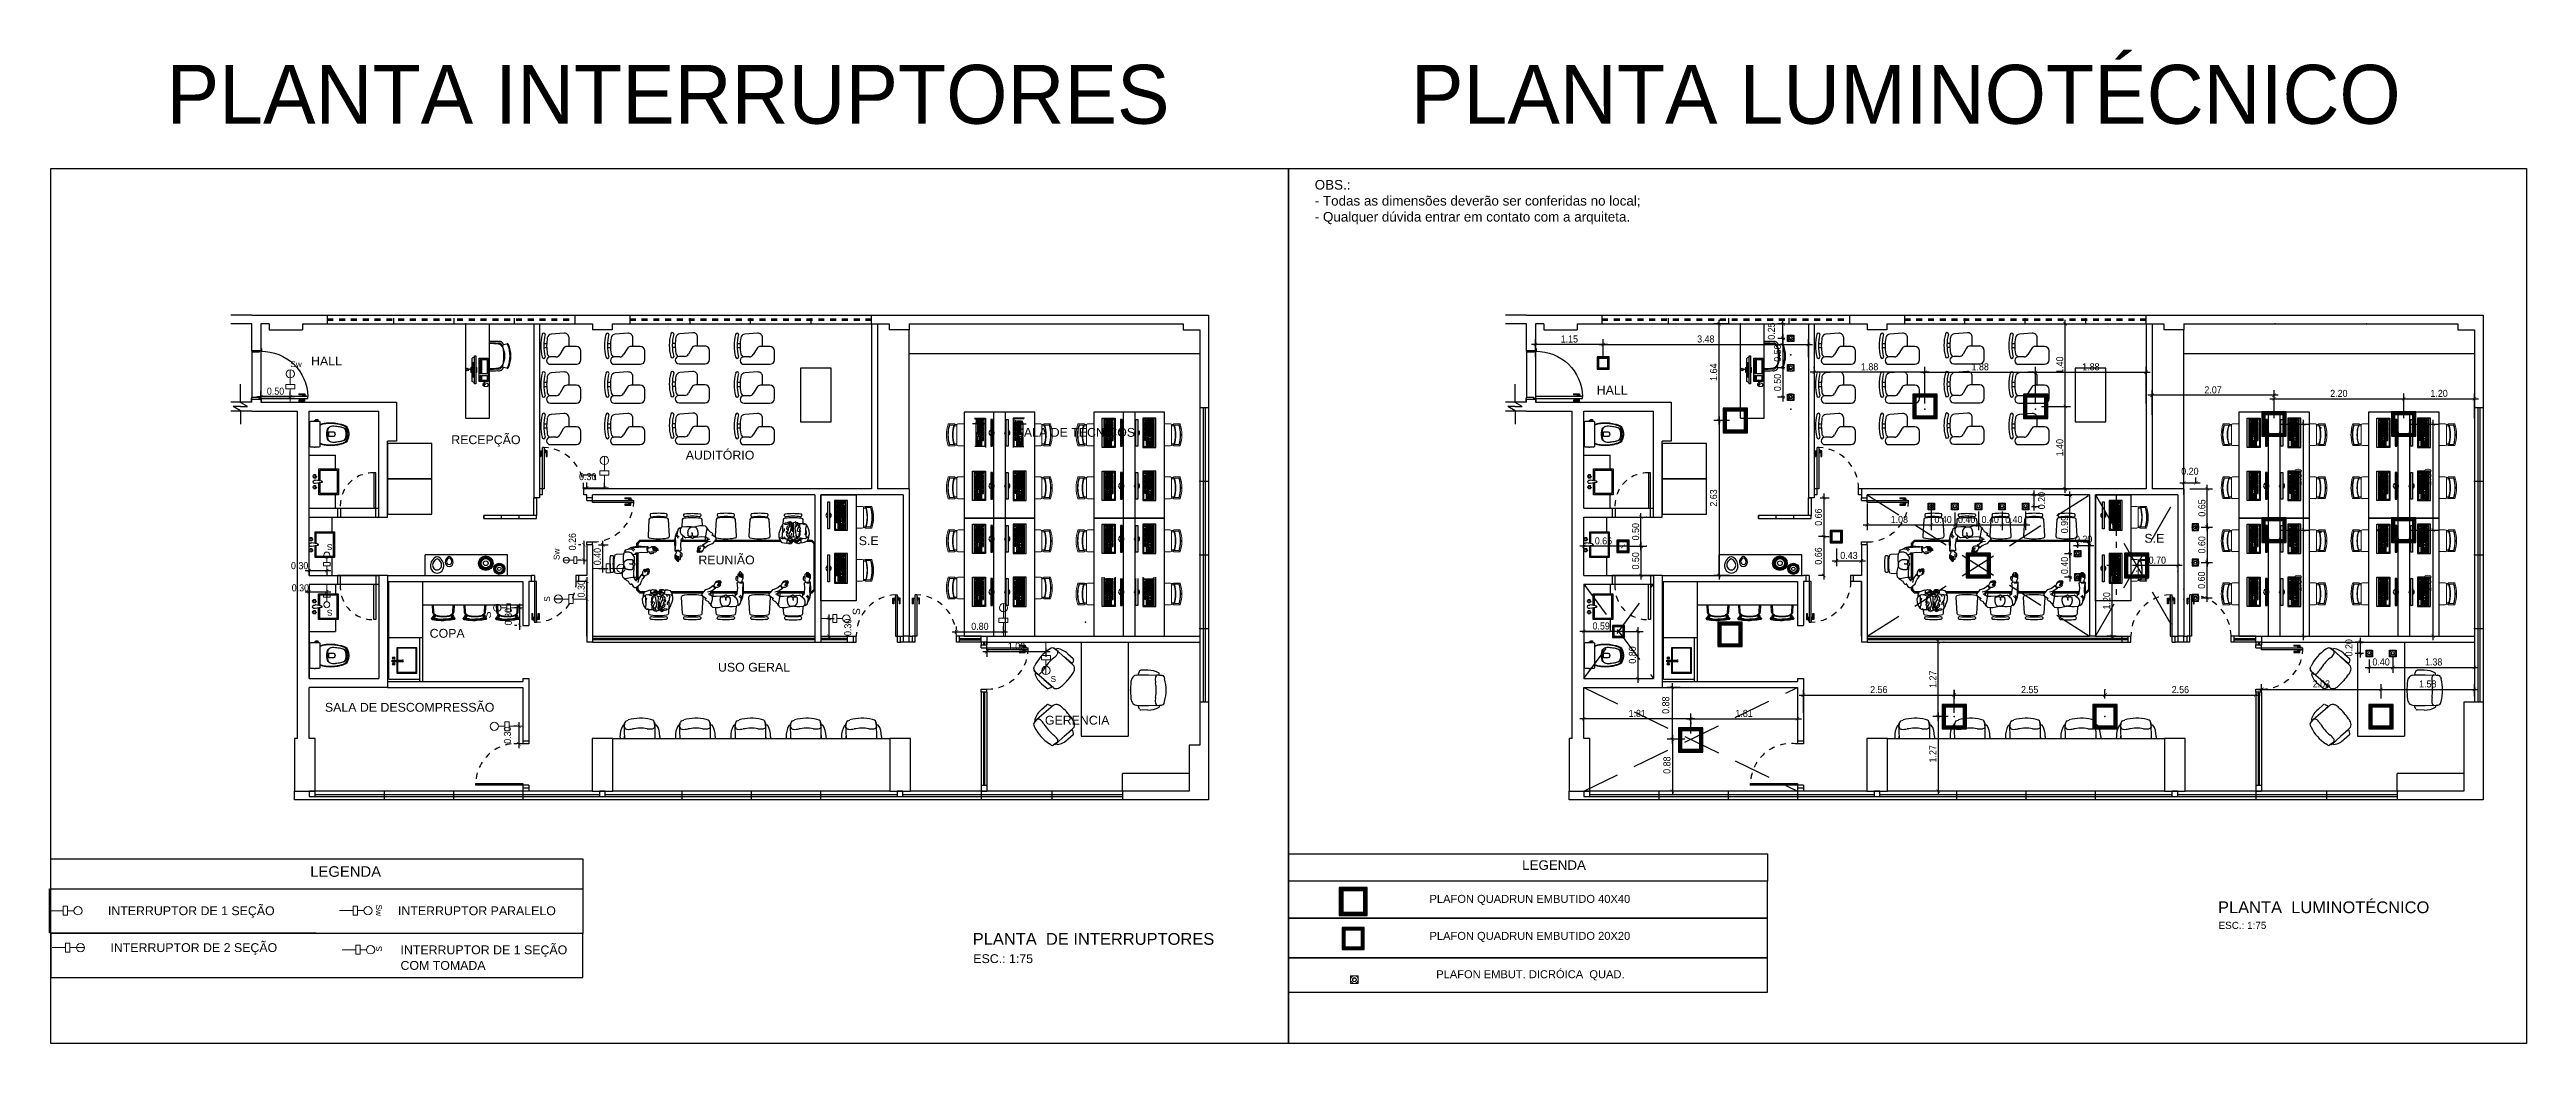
# Model space of a CAD drawing. Header units: millimetres. Extents: x 7034 to 7235, y -465 to -380.
# Drawn here: x 7103.16 to 7145.19, y -436.01 to -419.14 of the extents above; entities that cross this region are included whole.
import ezdxf
from ezdxf.enums import TextEntityAlignment as Align

# ---------------------------------------------------------------- set-up
doc = ezdxf.new("R2010")
doc.units = ezdxf.units.MM
doc.header["$LTSCALE"] = 0.005
doc.linetypes.add('CONTINUO', pattern=[0])
doc.linetypes.add('DASHED', pattern=[19.05, 12.7, -6.35])
doc.layers.get('0').update_dxf_attribs({"linetype": 'CONTINUO'})
doc.layers.get('DEFPOINTS').update_dxf_attribs({"linetype": 'CONTINUO', "lineweight": 15})
for name, color, linetype in [('- COTAS', 12, 'Continuous'), ('0-LUMINOTEC-TETO', 170, 'Continuous'), ('0-TOMADAS', 12, 'Continuous'), ('252', 252, 'Continuous'), ('A-05', 5, 'Continuous'), ('ARQ-PEITORIAL', 4, 'Continuous'), ('ARQ-TEXTO', 3, 'Continuous'), ('ARQ_ALVENARIA', 6, 'Continuous'), ('ARQ_BLK_ESQUADR', 1, 'Continuous'), ('ARQ_ESQUADRIA', 5, 'Continuous'), ('ARQ_JANELAALTA', 150, 'DASHED'), ('ARQ_MOBILIARIO 1', 8, 'Continuous'), ('ARQ_MOBILIARIO 2', 252, 'Continuous'), ('ARQ_SOLEIRA', 250, 'CONTINUO'), ('ARQ_TXT_AMBIENTE', 3, 'Continuous'), ('JANELA', 10, 'Continuous'), ('NN_PISO', 8, 'Continuous'), ('PORTA', 2, 'Continuous')]:
    doc.layers.add(name, color=color, linetype=linetype)
for name, color, linetype, lineweight in [('0-LAYOUT', 250, 'Continuous', 25), ('ARQ-LUM-INT', 1, 'Continuous', 18), ('ARQ-LUM-TET', 22, 'Continuous', 18), ('ARQ-SMB-GER', 9, 'Continuous', 9), ('ARQ-TXT-GER', 250, 'Continuous', 25), ('TEXTO', 7, 'Continuous', 15)]:
    doc.layers.add(name, color=color, linetype=linetype, lineweight=lineweight)
doc.styles.add('50', font='ARIALN.TTF', dxfattribs={"height": 0.1})
doc.styles.add('ARIAL', font='arial.ttf', dxfattribs={"height": 2.5})
doc.styles.add('ARQ', font='arial.ttf', dxfattribs={"width": 0.9})
doc.styles.add('geometric', font='')
doc.styles.get("Standard").update_dxf_attribs({"font": 'arial.ttf'})
doc.styles.get('geometric').set_extended_font_data('Geometr415 Blk BT')
doc.dimstyles.new('1-50', dxfattribs={"dimtxt": 0.12, "dimasz": 0.06, "dimexe": 0.09, "dimexo": 0.1, "dimgap": 0.03, "dimtad": 1, "dimzin": 0, "dimdsep": 46, "dimtxsty": 'ARQ', "dimblk": 'ARCHTICK', "dimcen": 0, "dimdle": 0.07, "dimclrd": 1, "dimclre": 1, "dimclrt": 7, "dimadec": 0, "dimazin": 0, "dimtm": 1e-09, "dimtfac": 1, "dimtofl": 0, "dimtmove": 2, "dimatfit": 3, "dimldrblk": 'ARCHTICK', "dimfxl": 1, "dimtolj": 1, "dimtzin": 0, "dimlwd": -1, "dimlwe": -1, "dimarcsym": 0})
pattern_1 = [(0, (0.65, -19.423), (0, 6.985), [5.08, -1.905]), (90, (0.65, -19.423), (-6.985, 4e-16), [5.08, -1.905])]

msp = doc.modelspace()

# ---------------------------------------------------------------- texts
at = {"layer": 'ARQ-LUM-INT', "char_height": 0.1, "attachment_point": 1, "style": '50'}
for s, insert in [('\\pi0.13385;{\\fArial|b0|i0|c0|p34;Sw}', (7107.116, -424.432)), ('\\pi0.1874;{\\fArial|b0|i0|c0|p34;S}', (7119.961, -429.776))]:
    msp.add_mtext_dynamic_manual_height_columns(s, width=0.45439, gutter_width=1, heights=[0.207], dxfattribs=dict(at, insert=insert))
at = {"layer": 'ARQ-LUM-INT', "style": '50'}
for s, insert, char_height, attachment_point, rotation in [('\\pi0.18708;{\\fArial|b0|i0|c0|p34;S}', (7108.153, -427.535), 0.1008, 7, 180), ('\\pi0.13385;{\\fArial|b0|i0|c0|p34;Sw}', (7111.717, -427.941), 0.1, 1, 90), ('\\pi0.1874;{\\fArial|b0|i0|c0|p34;S}', (7111.556, -428.703), 0.1, 1, 90), ('\\pi0.18708;{\\fArial|b0|i0|c0|p34;S}', (7108.153, -428.752), 0.1008, 1, 180), ('\\pi0.17705;{\\fArial|b0|i0|c0|p34;S}', (7110.527, -428.974), 0.126, 1, 90), ('\\pi0.17705;{\\fArial|b0|i0|c0|p34;S}', (7116.916, -428.443), 0.126, 1, 270), ('\\pi0.13385;{\\fArial|b0|i0|c0|p34;Sw}', (7108.803, -433.521), 0.1, 1, 270), ('\\pi0.1874;{\\fArial|b0|i0|c0|p34;S}', (7108.704, -434.64), 0.1, 1, 90)]:
    msp.add_mtext_dynamic_manual_height_columns(s, width=0.45439, gutter_width=1, heights=[0.207], dxfattribs=dict(at, insert=insert, char_height=char_height, attachment_point=attachment_point, rotation=rotation))
at = {"layer": 'ARQ-PEITORIAL', "char_height": 1, "attachment_point": 1, "style": 'geometric'}
for s, width, insert in [('PLANTA LUMINOTÉCNICO', 18.47111, (7126.261, -419.402)), ('PLANTA INTERRUPTORES', 17.85618, (7105.151, -419.402))]:
    msp.add_mtext_dynamic_manual_height_columns(s, width=width, gutter_width=12.5, heights=[0], dxfattribs=dict(at, insert=insert))
at = {"layer": 'ARQ-TEXTO'}
for s, p in [('INTERRUPTOR DE 1 SEÇÃO ', (7104.155, -433.76)), ('INTERRUPTOR PARALELO ', (7109.077, -433.76)), ('INTERRUPTOR DE 2 SEÇÃO ', (7104.198, -434.386)), ('INTERRUPTOR DE 1 SEÇÃO ', (7109.119, -434.424)), ('COM TOMADA ', (7109.119, -434.688))]:
    msp.add_text(s, height=0.15, dxfattribs=at).set_placement(p, align=Align.MIDDLE_LEFT)
at = {"layer": 'ARQ-TEXTO', "attachment_point": 1}
for insert, char_height, width in [((7107.588, -433.004), 0.18, 2.8068), ((7128.148, -432.904), 0.162, 2.52612)]:
    msp.add_mtext('LEGENDA', dxfattribs=dict(at, insert=insert, char_height=char_height, width=width))
at = {"layer": 'ARQ-TEXTO', "char_height": 0.135, "attachment_point": 5}
for s, insert in [('PLAFON QUADRUN EMBUTIDO 40X40', (7128.279, -433.577)), ('PLAFON QUADRUN EMBUTIDO 20X20', (7128.279, -434.205)), ('PLAFON EMBUT. DICRÓICA  QUAD.', (7128.288, -434.856))]:
    msp.add_mtext(s, dxfattribs=dict(at, insert=insert))
at = {"layer": 'ARQ-TXT-GER', "insert": (7124.629, -421.356), "char_height": 0.16293, "width": 6.25452, "attachment_point": 1, "style": 'ARIAL'}
msp.add_mtext('OBS.:\\P- Todas as dimensões deverão ser conferidas no local;\\P- Qualquer dúvida entrar em contato com a arquiteta.', dxfattribs=at)
at = {"layer": 'ARQ_TXT_AMBIENTE', "char_height": 0.15, "attachment_point": 1}
for s, width, insert in [('\\pi0.98846;    HALL', 2.72651, (7128.192, -424.848)), (' S.E', 1.65266, (7138.647, -427.363)), ('SALA DE DESCOMPRESSÃO', 3.03558, (7107.836, -430.232))]:
    msp.add_mtext_dynamic_manual_height_columns(s, width=width, gutter_width=12.5, heights=[0], dxfattribs=dict(at, insert=insert))
at = {"layer": 'TEXTO', "attachment_point": 1}
for s, width, insert, char_height in [('PLANTA  LUMINOTÉCNICO', 4.52149, (7139.953, -433.601), 0.2), ('ESC.: 1:75', 3.13121, (7139.963, -433.948), 0.12), ('PLANTA  DE INTERRUPTORES', 4.28091, (7118.827, -434.138), 0.2), ('ESC.: 1:75', 3.13121, (7118.837, -434.498), 0.15)]:
    msp.add_mtext_dynamic_manual_height_columns(s, width=width, gutter_width=12.5, heights=[0], dxfattribs=dict(at, insert=insert, char_height=char_height))

# ---------------------------------------------------------------- blocks, each defined once
blk = doc.blocks.new('12110333')
at = {"layer": 'PORTA', "color": 1}
for p, q in [((-0.031, 0.746), (0.008, 0.746)), ((-0.031, 0.648), (-0.031, 0.746)), ((-0.017, 0.648), (-0.031, 0.648)), ((-0.017, 0.732), (-0.017, 0.662)), ((0.008, 0.732), (-0.017, 0.732)), ((-0.017, 0.662), (-0.017, 0.648)), ((-0.017, 0.662), (-0.017, 0.662)), ((0.008, 0.774), (0.015, 0.774)), ((0.008, 0.774), (0.008, 0.704)), ((0.008, 0.704), (0.015, 0.704)), ((0.052, 0.774), (0.045, 0.774)), ((0.052, 0.704), (0.045, 0.704)), ((0.052, 0.774), (0.052, 0.704)), ((0.091, 0.746), (0.052, 0.746)), ((0.052, 0.732), (0.077, 0.732)), ((0.077, 0.732), (0.077, 0.662)), ((0.077, 0.662), (0.077, 0.662)), ((0.077, 0.662), (0.077, 0.648)), ((0.091, 0.648), (0.077, 0.648)), ((0.091, 0.648), (0.091, 0.746)), ((0.815, 0), (0.015, 0)), ((0.8, -0.15), (0.03, -0.15))]:
    blk.add_line(p, q, dxfattribs=at)
at = {"layer": 'PORTA'}
for p, q in [((-0.035, 0.005), (-0.035, 0)), ((-0.03, 0.01), (0.01, 0.01)), ((0, 0), (0.015, 0)), ((0.015, 0), (0.015, -0.03)), ((0.815, 0.005), (0.815, 0)), ((0.83, 0), (0.815, 0)), ((0.815, 0), (0.815, -0.03)), ((0.86, 0.01), (0.82, 0.01)), ((0.865, 0.005), (0.865, 0)), ((-0.035, -0.15), (-0.035, -0.15)), ((-0.035, -0.15), (-0.035, -0.155)), ((-0.03, -0.16), (0.01, -0.16)), ((0, -0.15), (0.03, -0.15)), ((0.03, -0.03), (0.015, -0.03)), ((0.015, -0.03), (0.03, -0.03)), ((0.015, -0.15), (0.015, -0.155)), ((0.03, -0.03), (0.03, -0.15)), ((0.815, -0.03), (0.8, -0.03)), ((0.8, -0.03), (0.815, -0.03)), ((0.8, -0.03), (0.8, -0.15)), ((0.83, -0.15), (0.8, -0.15)), ((0.815, -0.15), (0.815, -0.155)), ((0.86, -0.16), (0.82, -0.16)), ((0.865, -0.15), (0.865, -0.155)), ((0.865, -0.15), (0.865, -0.15))]:
    blk.add_line(p, q, dxfattribs=at)
at = {"layer": 'PORTA', "color": 3}
blk.add_lwpolyline([(0.015, 0), (0.015, 0.8), (0.045, 0.8), (0.045, 0)], close=True, dxfattribs=at)
at = {"layer": 'PORTA', "color": 1}
blk.add_arc((0.03, 0.015), 0.785, 358.9053, 88.9053, dxfattribs=at)
at = {"layer": 'PORTA'}
for centre, start, end in [((-0.03, 0.005), 90, 180), ((0.01, 0.005), 0, 90), ((0.82, 0.005), 90, 180), ((0.86, 0.005), 0, 90), ((-0.03, -0.155), 180, 270), ((0.01, -0.155), 270, 0), ((0.82, -0.155), 180, 270), ((0.86, -0.155), 270, 0)]:
    blk.add_arc(centre, 0.005, start, end, dxfattribs=at)
blk = doc.blocks.new('A$C778229A4')
at = {"layer": '0-LAYOUT', "linetype": 'Continuous'}
for p, q in [((557, 738), (252, 714)), ((671, 423), (671, 632)), ((72, 494), (142, 494)), ((142, 388), (72, 388)), ((362, 176), (230, 176)), ((230, 0), (847, 0)), ((534, 370), (454, 230)), ((847, 423), (626, 423)), ((953, 106), (953, 318))]:
    blk.add_line(p, q, dxfattribs=at)
for centre, radius, start, end in [((1004, 441), 1004, 164.72346, 195.27654), ((71, 706), 35.3, 0, 180), ((1075, 441), 1004, 164.72346, 195.27654), ((1284, 441), 1143, 170.47649, 189.52351), ((261, 609), 106, 94.39871, 168.30549), ((565, 632), 106, 0, 94.39871), ((71, 176), 35.3, 180, 0), ((230, 88), 88.2, 90, 270), ((261, 273), 106, 191.69451, 247.18493), ((362, 282), 106, 270, 330.25512), ((626, 318), 106, 90, 150.25512), ((847, 318), 106, 0, 90), ((847, 106), 106, 270, 0)]:
    blk.add_arc(centre, radius, start, end, dxfattribs=at)
blk = doc.blocks.new('vafres')
at = {"lineweight": 13, "ltscale": 0.2}
for p, q in [((2157.847, 914.648), (2157.847, 914.535)), ((2157.847, 914.484), (2157.847, 914.381)), ((2157.857, 914.539), (2157.857, 914.502)), ((2157.868, 914.552), (2157.868, 914.624)), ((2158.196, 914.504), (2157.868, 914.504)), ((2157.878, 914.504), (2157.878, 914.545)), ((2158.186, 914.504), (2158.186, 914.545)), ((2158.196, 914.552), (2158.196, 914.624)), ((2158.206, 914.539), (2158.206, 914.502)), ((2158.216, 914.648), (2158.216, 914.535)), ((2158.216, 914.484), (2158.216, 914.381))]:
    blk.add_line(p, q, dxfattribs=at)
for centre, radius, start, end in [((2158.032, 914.109), 0.569, 71.0753, 108.9246), ((2158.032, 914.089), 0.569, 71.0753, 108.9246), ((2158.032, 913.997), 0.569, 71.0753, 108.9246), ((2157.868, 914.484), 0.0205, 90, 180), ((2158.032, 914.079), 0.569, 73.2016, 106.7984), ((2158.032, 914.079), 0.569, 73.2016, 106.7984), ((2158.032, 914.007), 0.569, 73.2016, 106.7984), ((2158.196, 914.484), 0.0205, 360, 90)]:
    blk.add_arc(centre, radius, start, end, dxfattribs=at)
blk = doc.blocks.new('cbtorb2')
at = {"layer": '252'}
for p, q in [((-0.01, -0.09), (-0.024, -0.008)), ((-0.009, -0.097), (-0.01, -0.09)), ((0.009, -0.097), (0.01, -0.09)), ((0.01, -0.09), (0.024, -0.008))]:
    blk.add_line(p, q, dxfattribs=at)
for centre in [(-0.077, 0), (0.077, 0)]:
    blk.add_circle(centre, 0.017, dxfattribs=at)
for centre, radius, start, end in [((-0.077, 0), 0.025, 341.1513, 198.8487), ((0, 0), 0.025, 341.1513, 198.8487), ((0.077, 0), 0.025, 341.1513, 198.8487), ((-0.077, 0), 0.025, 198.8487, 216.2316), ((-0.093, -0.032), 0.0177, 22.7472, 105.6562), ((-0.077, 0), 0.025, 272.1718, 341.1513), ((0, -0.094), 0.0106, 161.2845, 18.7155), ((0, -0.092), 0.0103, 210.8046, 329.1954), ((0.077, 0), 0.025, 198.8487, 216.2316), ((0.062, -0.032), 0.0177, 22.7472, 105.6562), ((0.077, 0), 0.025, 272.1718, 341.1513)]:
    blk.add_arc(centre, radius, start, end, dxfattribs=at)
blk = doc.blocks.new('Baci01p')
for points in [[(0.17, 0), (0.17, 0.205, 0.059373), (0.169, 0.21, 0.333509), (0.154, 0.222), (0.135, 0.222), (0.104, 0.222), (0.094, 0.222), (0.094, 0.225, 0.252251), (0.094, 0.225, 0.160103), (0.085, 0.228, 0.160103), (0.076, 0.225, 0.252251), (0.076, 0.225), (0.076, 0.222), (0.017, 0.222, 0.327853), (0, 0.207, 0.087637), (0, 0.204), (0, 0), (0, -0.204, 0.087637), (0, -0.207, 0.327853), (0.017, -0.222), (0.076, -0.222), (0.076, -0.225, 0.252251), (0.076, -0.225, 0.160103), (0.085, -0.228, 0.160103), (0.094, -0.225, 0.252251), (0.094, -0.225), (0.094, -0.222), (0.104, -0.222), (0.104, -0.236), (0.102, -0.236), (0.102, -0.252), (0.12, -0.252), (0.138, -0.252), (0.138, -0.236), (0.135, -0.236), (0.135, -0.222), (0.154, -0.222, 0.333509), (0.169, -0.21, 0.059373), (0.17, -0.205)], [(0.291, 0, 0.041331), (0.296, -0.061, 0.129345), (0.313, -0.104, 0.234638), (0.385, -0.14, 0.044666), (0.486, -0.132, 0.031515), (0.566, -0.114, 0.151063), (0.599, -0.095, 0.148094), (0.619, -0.059, 0.031073), (0.621, -0.045, 0.035055), (0.626, 0, 0.035055), (0.621, 0.045, 0.031073), (0.619, 0.059, 0.148094), (0.599, 0.095, 0.151063), (0.566, 0.114, 0.031515), (0.486, 0.132, 0.044666), (0.385, 0.14, 0.234638), (0.313, 0.104, 0.129345), (0.296, 0.061, 0.041331)], [(0.297, 0, -0.041434), (0.301, 0.06, -0.129651), (0.317, 0.1, -0.234583), (0.385, 0.134, -0.044678), (0.485, 0.126, -0.031614), (0.565, 0.108, -0.152477), (0.595, 0.091, -0.148725), (0.613, 0.057, -0.031624), (0.615, 0.044, -0.035113), (0.619, 0, -0.035113), (0.615, -0.044, -0.031624), (0.613, -0.057, -0.148725), (0.595, -0.091, -0.152477), (0.565, -0.108, -0.031614), (0.485, -0.126, -0.044678), (0.385, -0.134, -0.234583), (0.317, -0.1, -0.129651), (0.301, -0.06, -0.041434)], [(0.391, -0.04, 0.164444), (0.415, -0.032, 0.245936), (0.43, 0, 0.245936), (0.415, 0.032, 0.164444), (0.391, 0.04), (0.326, 0.04, 0.108885), (0.326, -0.04)]]:
    blk.add_lwpolyline(points, format="xyb", close=True)
for points in [[(0.076, 0.222), (0.094, 0.222)], [(0.093, 0.225), (0.085, 0.225), (0.077, 0.225)], [(0.076, -0.222), (0.094, -0.222)], [(0.093, -0.225), (0.085, -0.225), (0.077, -0.225)], [(0.104, -0.222), (0.135, -0.222)], [(0.104, -0.236), (0.12, -0.236), (0.135, -0.236)]]:
    blk.add_lwpolyline(points)
for points in [[(0.17, -0.167, -0.003882), (0.205, -0.177, 0.024258), (0.285, -0.191, 0.02486), (0.335, -0.194, 0.033324), (0.385, -0.194, 0.02486), (0.425, -0.191, 0.012268), (0.475, -0.184, 0.015806), (0.525, -0.172, 0.026699), (0.575, -0.157, 0.021919), (0.595, -0.149, 0.174675), (0.643, -0.1, 0.045452), (0.653, -0.07, 0.022856), (0.656, -0.057, 0.041289), (0.66, -0.03, 0.052091), (0.661, -0.023, 0.04333), (0.661, 0, 0.04333), (0.661, 0.023, 0.052091), (0.66, 0.03, 0.041289), (0.656, 0.057, 0.022856), (0.653, 0.07, 0.045452), (0.643, 0.1, 0.174675), (0.595, 0.149, 0.021919), (0.575, 0.157, 0.026699), (0.525, 0.172, 0.015806), (0.475, 0.184, 0.012268), (0.425, 0.191, 0.02486), (0.385, 0.194, 0.033324), (0.335, 0.194, 0.02486), (0.285, 0.191, 0.024258), (0.205, 0.177, -0.003882), (0.17, 0.167)], [(0.173, 0.155, 0.003849), (0.208, 0.165, -0.027799), (0.298, 0.18, -0.018883), (0.336, 0.183, -0.033646), (0.384, 0.182, -0.016781), (0.411, 0.18, -0.015438), (0.473, 0.172, -0.023716), (0.546, 0.154, -0.013571), (0.571, 0.146, -0.02186), (0.59, 0.139, -0.173345), (0.633, 0.095, -0.045814), (0.641, 0.067, -0.024058), (0.644, 0.055, -0.042614), (0.648, 0.029, -0.066108), (0.649, 0.023, -0.047154), (0.649, 0, -0.047154), (0.649, -0.023, -0.066108), (0.648, -0.029, -0.042614), (0.644, -0.055, -0.024058), (0.641, -0.067, -0.045814), (0.633, -0.095, -0.173345), (0.59, -0.139, -0.02186), (0.571, -0.146, -0.013571), (0.546, -0.154, -0.023716), (0.473, -0.172, -0.015438), (0.411, -0.18, -0.016781), (0.384, -0.182, -0.033646), (0.336, -0.183, -0.018883), (0.298, -0.18, -0.027799), (0.208, -0.165, 0.003849), (0.173, -0.155)]]:
    blk.add_lwpolyline(points, format="xyb")
blk = doc.blocks.new('A$C37D84435')
at = {"layer": 'ARQ_TXT_AMBIENTE'}
blk.add_text('    RECEPÇÃO', height=0.15, dxfattribs=at).set_placement((2.998, -2.141))
at = {"layer": 'ARQ_TXT_AMBIENTE', "char_height": 0.15, "attachment_point": 1}
for s, width, insert in [('\\pi0.98846;    HALL', 2.72651, (-0.369, -0.655)), ('    SALA DE TÉCNICOS  ', 2.27425, (12.573, -1.866)), ('\\pi0.66943;    AUDITÓRIO ', 2.72651, (6.307, -2.252)), (' S.E', 1.65266, (10.086, -3.705)), ('    COPA', 2.72651, (2.632, -5.277)), ('\\pi0.50039; USO GERAL', 2.27425, (7.198, -5.853)), ('\\pi0.59529;GERENCIA', 2.27425, (12.707, -6.752))]:
    blk.add_mtext_dynamic_manual_height_columns(s, width=width, gutter_width=12.5, heights=[0], dxfattribs=dict(at, insert=insert))
at = {"layer": 'ARQ_TXT_AMBIENTE'}
note = blk.add_mtext_dynamic_manual_height_columns('\\pi0.77415;    REUNIÃO\\P\\pi1.36325;', width=2.72651, gutter_width=0, heights=[0.185, 0], dxfattribs=dict(at, insert=(6.417, -4.032), char_height=0.15, attachment_point=1))
for column, words in zip(note.columns.linked_columns, ['\\pi1.36325;']):
    column.text = words
blk = doc.blocks.new('A$C133811AD')
at = {"layer": 'ARQ_ESQUADRIA'}
for p, q in [((0.655, 1.347), (0.694, 1.347)), ((0.655, 1.249), (0.655, 1.347)), ((0.694, 1.333), (0.669, 1.333)), ((0.669, 1.333), (0.669, 1.263)), ((0.669, 1.263), (0.669, 1.263)), ((0.669, 1.263), (0.669, 1.249)), ((0.694, 1.375), (0.694, 1.305)), ((0.694, 1.375), (0.701, 1.375)), ((0.694, 1.305), (0.701, 1.305)), ((0.731, 1.401), (0.701, 1.401)), ((0.701, 0.701), (0.701, 1.401)), ((0.731, 1.401), (0.731, 0.701)), ((0.738, 1.375), (0.731, 1.375)), ((0.738, 1.305), (0.731, 1.305)), ((0.738, 1.375), (0.738, 1.305)), ((0.777, 1.347), (0.738, 1.347)), ((0.738, 1.333), (0.763, 1.333)), ((0.763, 1.333), (0.763, 1.263)), ((0.763, 1.263), (0.763, 1.249)), ((0.763, 1.263), (0.763, 1.263)), ((0.777, 1.249), (0.777, 1.347)), ((0.655, 1.249), (0.669, 1.249)), ((0.763, 1.249), (0.777, 1.249)), ((0.701, 0.701), (0.651, 0.701)), ((0.701, 0.601), (0.651, 0.601)), ((0.701, 0.601), (0.701, 0.701)), ((0.731, 0.701), (0.701, 0.701)), ((1.401, 0.601), (1.401, 0.701)), ((1.451, 0.701), (1.401, 0.701)), ((1.451, 0.601), (1.401, 0.601))]:
    blk.add_line(p, q, dxfattribs=at)
at = {"layer": 'ARQ_JANELAALTA'}
blk.add_arc((0.701, 0.701), 0.701, 0, 87.4911, dxfattribs=at)
blk = doc.blocks.new('int1')
at = {"lineweight": -2}
blk.add_lwpolyline([(-0.059, 0.083), (-0.059, -0.083), (-0.139, -0.083), (-0.139, 0.083)], close=True, dxfattribs=at)
blk.add_lwpolyline([(0.059, 0), (-0.059, 0)], dxfattribs=at)
blk.add_circle((0.135, 0), 0.0762, dxfattribs=at)
blk = doc.blocks.new('_ArchTick')
at = {"color": 0, "linetype": 'ByBlock', "const_width": 0.15}
blk.add_lwpolyline([(-0.5, -0.5), (0.5, 0.5)], dxfattribs=at)
blk = doc.blocks.new('*D87')
at = {"layer": '- COTAS', "color": 1, "transparency": 16777216}
for p, q in [((7106.679, -425.034), (7107.319, -425.034)), ((7106.749, -425.029), (7106.749, -424.944)), ((7107.249, -425.029), (7107.249, -424.944))]:
    blk.add_line(p, q, dxfattribs=at)
at = {"layer": 'DEFPOINTS', "color": 0, "transparency": 16777216}
for p in [(7106.749, -425.129), (7107.249, -425.034), (7107.249, -425.129)]:
    blk.add_point(p, dxfattribs=at)
at = {"layer": '- COTAS', "color": 1, "transparency": 16777216, "xscale": 0.06, "yscale": 0.06, "zscale": 0.06, "rotation": 180}
blk.add_blockref('_ArchTick', (7106.749, -425.034), dxfattribs=at)
at = {"layer": '- COTAS', "color": 1, "transparency": 16777216, "xscale": 0.06, "yscale": 0.06, "zscale": 0.06}
blk.add_blockref('_ArchTick', (7107.249, -425.034), dxfattribs=at)
at = {"layer": '- COTAS', "color": 7, "transparency": 16777216, "insert": (7106.999, -424.942), "char_height": 0.12, "attachment_point": 5, "style": 'ARQ'}
blk.add_mtext('\\A1;0.50', dxfattribs=at)
blk = doc.blocks.new('*D88')
at = {"layer": '- COTAS', "color": 1, "transparency": 16777216}
for p, q in [((7112.279, -426.599), (7112.279, -426.491)), ((7112.579, -426.599), (7112.579, -426.491)), ((7112.209, -426.581), (7112.649, -426.581))]:
    blk.add_line(p, q, dxfattribs=at)
at = {"layer": 'DEFPOINTS', "color": 0, "transparency": 16777216}
for p in [(7112.279, -426.699), (7112.579, -426.581), (7112.579, -426.699)]:
    blk.add_point(p, dxfattribs=at)
at = {"layer": '- COTAS', "color": 1, "transparency": 16777216, "xscale": 0.06, "yscale": 0.06, "zscale": 0.06, "rotation": 180}
blk.add_blockref('_ArchTick', (7112.279, -426.581), dxfattribs=at)
at = {"layer": '- COTAS', "color": 1, "transparency": 16777216, "xscale": 0.06, "yscale": 0.06, "zscale": 0.06}
blk.add_blockref('_ArchTick', (7112.579, -426.581), dxfattribs=at)
at = {"layer": '- COTAS', "color": 7, "transparency": 16777216, "insert": (7112.295, -426.392), "char_height": 0.12, "attachment_point": 5, "style": 'ARQ'}
blk.add_mtext('\\A1;0.30', dxfattribs=at)
blk = doc.blocks.new('*D89')
at = {"layer": '- COTAS', "color": 1, "transparency": 16777216}
for p, q in [((7112.279, -428.099), (7112.279, -428.539)), ((7112.379, -428.169), (7112.369, -428.169)), ((7112.379, -428.469), (7112.369, -428.469))]:
    blk.add_line(p, q, dxfattribs=at)
at = {"layer": 'DEFPOINTS', "color": 0, "transparency": 16777216}
for p in [(7112.279, -428.169), (7112.279, -428.469), (7112.279, -428.469)]:
    blk.add_point(p, dxfattribs=at)
at = {"layer": '- COTAS', "color": 1, "transparency": 16777216, "xscale": 0.06, "yscale": 0.06, "zscale": 0.06}
for p, rotation in [((7112.279, -428.169), 90), ((7112.279, -428.469), 270)]:
    blk.add_blockref('_ArchTick', p, dxfattribs=dict(at, rotation=rotation))
at = {"layer": '- COTAS', "color": 7, "transparency": 16777216, "insert": (7112.186, -428.295), "char_height": 0.12, "attachment_point": 5, "rotation": 90, "style": 'ARQ'}
blk.add_mtext('\\A1;0.30', dxfattribs=at)
blk = doc.blocks.new('*D90')
at = {"layer": '- COTAS', "color": 1, "transparency": 16777216}
for p, q in [((7116.349, -428.799), (7116.479, -428.799)), ((7116.389, -429.169), (7116.389, -428.729)), ((7116.349, -429.099), (7116.479, -429.099))]:
    blk.add_line(p, q, dxfattribs=at)
at = {"layer": 'DEFPOINTS', "color": 0, "transparency": 16777216}
for p in [(7116.249, -428.799), (7116.389, -428.799), (7116.249, -429.099)]:
    blk.add_point(p, dxfattribs=at)
at = {"layer": '- COTAS', "color": 1, "transparency": 16777216, "xscale": 0.06, "yscale": 0.06, "zscale": 0.06}
for p, rotation in [((7116.389, -428.799), 90), ((7116.389, -429.099), 270)]:
    blk.add_blockref('_ArchTick', p, dxfattribs=dict(at, rotation=rotation))
at = {"layer": '- COTAS', "color": 7, "transparency": 16777216, "insert": (7116.708, -428.949), "char_height": 0.12, "attachment_point": 5, "rotation": 90, "style": 'ARQ'}
blk.add_mtext('\\A1;0.30', dxfattribs=at)
blk = doc.blocks.new('*D91')
at = {"layer": '- COTAS', "color": 1, "transparency": 16777216}
for p, q in [((7118.479, -429.025), (7119.419, -429.025)), ((7118.549, -428.999), (7118.549, -428.935)), ((7119.349, -428.999), (7119.349, -428.935))]:
    blk.add_line(p, q, dxfattribs=at)
at = {"layer": 'DEFPOINTS', "color": 0, "transparency": 16777216}
for p in [(7119.349, -429.025), (7118.549, -429.099), (7119.349, -429.099)]:
    blk.add_point(p, dxfattribs=at)
at = {"layer": '- COTAS', "color": 1, "transparency": 16777216, "xscale": 0.06, "yscale": 0.06, "zscale": 0.06, "rotation": 180}
blk.add_blockref('_ArchTick', (7118.549, -429.025), dxfattribs=at)
at = {"layer": '- COTAS', "color": 1, "transparency": 16777216, "xscale": 0.06, "yscale": 0.06, "zscale": 0.06}
blk.add_blockref('_ArchTick', (7119.349, -429.025), dxfattribs=at)
at = {"layer": '- COTAS', "color": 7, "transparency": 16777216, "insert": (7118.949, -428.933), "char_height": 0.12, "attachment_point": 5, "style": 'ARQ'}
blk.add_mtext('\\A1;0.80', dxfattribs=at)
blk = doc.blocks.new('*D92')
at = {"layer": '- COTAS', "color": 1, "transparency": 16777216}
for p, q in [((7118.999, -429.362), (7120.139, -429.362)), ((7119.069, -429.299), (7119.069, -429.452)), ((7120.069, -429.299), (7120.069, -429.452))]:
    blk.add_line(p, q, dxfattribs=at)
at = {"layer": 'DEFPOINTS', "color": 0, "transparency": 16777216}
for p in [(7119.069, -429.199), (7120.069, -429.199), (7120.069, -429.362)]:
    blk.add_point(p, dxfattribs=at)
at = {"layer": '- COTAS', "color": 1, "transparency": 16777216, "xscale": 0.06, "yscale": 0.06, "zscale": 0.06, "rotation": 180}
blk.add_blockref('_ArchTick', (7119.069, -429.362), dxfattribs=at)
at = {"layer": '- COTAS', "color": 1, "transparency": 16777216, "xscale": 0.06, "yscale": 0.06, "zscale": 0.06}
blk.add_blockref('_ArchTick', (7120.069, -429.362), dxfattribs=at)
at = {"layer": '- COTAS', "color": 7, "transparency": 16777216, "insert": (7119.569, -429.271), "char_height": 0.12, "attachment_point": 5, "style": 'ARQ'}
blk.add_mtext('\\A1;1.00', dxfattribs=at)
blk = doc.blocks.new('*D93')
at = {"layer": '- COTAS', "color": 1, "transparency": 16777216}
for p, q in [((7111.094, -430.629), (7111.04, -430.629)), ((7111.13, -430.999), (7111.13, -430.559)), ((7111.094, -430.929), (7111.04, -430.929))]:
    blk.add_line(p, q, dxfattribs=at)
at = {"layer": 'DEFPOINTS', "color": 0, "transparency": 16777216}
for p in [(7111.13, -430.629), (7111.194, -430.629), (7111.194, -430.929)]:
    blk.add_point(p, dxfattribs=at)
at = {"layer": '- COTAS', "color": 1, "transparency": 16777216, "xscale": 0.06, "yscale": 0.06, "zscale": 0.06}
for p, rotation in [((7111.13, -430.629), 90), ((7111.13, -430.929), 270)]:
    blk.add_blockref('_ArchTick', p, dxfattribs=dict(at, rotation=rotation))
at = {"layer": '- COTAS', "color": 7, "transparency": 16777216, "insert": (7110.934, -430.779), "char_height": 0.12, "attachment_point": 5, "rotation": 90, "style": 'ARQ'}
blk.add_mtext('\\A1;0.30', dxfattribs=at)
blk = doc.blocks.new('*D94')
at = {"layer": '- COTAS', "color": 1, "transparency": 16777216}
for p, q in [((7111.094, -428.619), (7111.055, -428.619)), ((7111.145, -428.989), (7111.145, -428.549)), ((7111.094, -428.919), (7111.055, -428.919))]:
    blk.add_line(p, q, dxfattribs=at)
at = {"layer": 'DEFPOINTS', "color": 0, "transparency": 16777216}
for p in [(7111.145, -428.619), (7111.194, -428.619), (7111.194, -428.919)]:
    blk.add_point(p, dxfattribs=at)
at = {"layer": '- COTAS', "color": 1, "transparency": 16777216, "xscale": 0.06, "yscale": 0.06, "zscale": 0.06}
for p, rotation in [((7111.145, -428.619), 90), ((7111.145, -428.919), 270)]:
    blk.add_blockref('_ArchTick', p, dxfattribs=dict(at, rotation=rotation))
at = {"layer": '- COTAS', "color": 7, "transparency": 16777216, "insert": (7110.949, -428.769), "char_height": 0.12, "attachment_point": 5, "rotation": 90, "style": 'ARQ'}
blk.add_mtext('\\A1;0.30', dxfattribs=at)
blk = doc.blocks.new('*D95')
at = {"layer": '- COTAS', "color": 1, "transparency": 16777216}
for p, q in [((7107.499, -428.345), (7107.939, -428.345)), ((7107.569, -428.319), (7107.569, -428.435)), ((7107.869, -428.319), (7107.869, -428.435))]:
    blk.add_line(p, q, dxfattribs=at)
at = {"layer": 'DEFPOINTS', "color": 0, "transparency": 16777216}
for p in [(7107.569, -428.219), (7107.869, -428.219), (7107.869, -428.345)]:
    blk.add_point(p, dxfattribs=at)
at = {"layer": '- COTAS', "color": 1, "transparency": 16777216, "xscale": 0.06, "yscale": 0.06, "zscale": 0.06, "rotation": 180}
blk.add_blockref('_ArchTick', (7107.569, -428.345), dxfattribs=at)
at = {"layer": '- COTAS', "color": 1, "transparency": 16777216, "xscale": 0.06, "yscale": 0.06, "zscale": 0.06}
blk.add_blockref('_ArchTick', (7107.869, -428.345), dxfattribs=at)
at = {"layer": '- COTAS', "color": 7, "transparency": 16777216, "insert": (7107.42, -428.28), "char_height": 0.12, "attachment_point": 5, "style": 'ARQ'}
blk.add_mtext('\\A1;0.30', dxfattribs=at)
blk = doc.blocks.new('011239')
h = blk.add_hatch(color=256)
h.paths.add_polyline_path([(-20.6, 20.7), (-20.6, -20.8), (20.6, -20.8), (20.6, 20.7)])
h.paths.add_polyline_path([(15.6, 15.7), (15.6, -15.8), (-15.6, -15.8), (-15.6, 15.7)], flags=16)
for points in [[(-20.6, -20.8), (20.6, -20.8), (20.6, 20.7), (-20.6, 20.7)], [(-15.6, -15.8), (15.6, -15.8), (15.6, 15.7), (-15.6, 15.7)]]:
    blk.add_lwpolyline(points, close=True)
blk = doc.blocks.new('011291')
at = {"linetype": 'Continuous'}
for radius in [5.5, 2.93]:
    blk.add_circle((0, 0), radius, dxfattribs=at)
blk.add_arc((0, -1.3), 2.96, 12.8011, 165.3823, dxfattribs=at)
blk = doc.blocks.new('DICROICA-QUADRADO')
blk.add_lwpolyline([(-0.055, -0.055), (0.055, -0.055), (0.055, 0.055), (-0.055, 0.055)], close=True)
at = {"xscale": 0.01, "yscale": 0.01, "zscale": 0.01}
blk.add_blockref('011291', (0, 0), dxfattribs=at)
blk = doc.blocks.new('*D213')
at = {"layer": 'DEFPOINTS', "color": 0, "transparency": 16777216}
for p in [(7112.379, -427.549), (7112.551, -427.549), (7112.379, -427.949)]:
    blk.add_point(p, dxfattribs=at)
at = {"layer": 'NN_PISO', "color": 1, "transparency": 16777216}
for p, q in [((7112.479, -427.549), (7112.641, -427.549)), ((7112.551, -428.019), (7112.551, -427.479)), ((7112.479, -427.949), (7112.641, -427.949))]:
    blk.add_line(p, q, dxfattribs=at)
at = {"layer": 'NN_PISO', "color": 1, "transparency": 16777216, "xscale": 0.06, "yscale": 0.06, "zscale": 0.06}
for p, rotation in [((7112.551, -427.549), 90), ((7112.551, -427.949), 270)]:
    blk.add_blockref('_ArchTick', p, dxfattribs=dict(at, rotation=rotation))
at = {"layer": 'NN_PISO', "color": 7, "transparency": 16777216, "insert": (7112.459, -427.749), "char_height": 0.12, "attachment_point": 5, "rotation": 90, "style": 'ARQ'}
blk.add_mtext('\\A1;0.40', dxfattribs=at)
blk = doc.blocks.new('A$C1D1E4AAD')
at = {"layer": '0-LAYOUT', "linetype": 'ByBlock'}
for p, q in [((-2.015, 0), (-2.015, -1.6)), ((-1.215, 0), (-1.215, -1.6)), ((-2.818, -0.443), (-2.802, -0.408)), ((-2.519, -0.103), (-2.551, -0.122)), ((-2.405, -0.158), (-2.482, -0.105)), ((-2.458, -0.11), (-2.474, -0.11)), ((-2.147, -0.39), (-2.458, -0.11)), ((-2.434, -0.131), (-2.417, -0.111)), ((-2.176, -0.356), (-2.302, -0.25)), ((-2.238, -0.201), (-2.15, -0.28)), ((-2.142, -0.302), (-2.154, -0.346)), ((-2.748, -0.549), (-2.811, -0.479)), ((-2.802, -0.502), (-2.804, -0.486)), ((-2.485, -0.774), (-2.802, -0.502)), ((-2.779, -0.523), (-2.796, -0.543)), ((-2.683, -0.708), (-2.595, -0.785)), ((-2.522, -0.75), (-2.643, -0.639)), ((-2.571, -0.791), (-2.529, -0.773)), ((-1.076, -0.561), (-0.658, -0.556)), ((-1.022, -0.491), (-1.042, -0.533)), ((-1.032, -0.555), (-0.868, -0.558)), ((-0.884, -0.48), (-1.001, -0.48)), ((-0.73, -0.557), (-0.637, -0.568)), ((-0.69, -0.556), (-0.69, -0.53)), ((-0.658, -0.556), (-0.646, -0.567)), ((-0.607, -0.591), (-0.596, -0.626)), ((-2.485, -1.078), (-2.802, -1.35)), ((-2.683, -1.144), (-2.595, -1.067)), ((-2.522, -1.102), (-2.643, -1.213)), ((-2.571, -1.061), (-2.529, -1.079)), ((-1.076, -1.072), (-0.658, -1.078)), ((-1.022, -1.142), (-1.042, -1.101)), ((-1.032, -1.079), (-0.868, -1.076)), ((-0.884, -1.154), (-1.001, -1.153)), ((-0.73, -1.077), (-0.637, -1.066)), ((-0.69, -1.078), (-0.69, -1.104)), ((-0.658, -1.078), (-0.646, -1.067)), ((-0.607, -1.043), (-0.596, -1.007)), ((-2.818, -1.409), (-2.802, -1.443)), ((-2.748, -1.303), (-2.811, -1.373)), ((-2.802, -1.35), (-2.804, -1.366)), ((-2.779, -1.329), (-2.796, -1.309)), ((-2.147, -1.462), (-2.458, -1.742)), ((-2.176, -1.496), (-2.302, -1.602)), ((-2.238, -1.65), (-2.15, -1.572)), ((-2.142, -1.55), (-2.154, -1.506)), ((-2.015, -1.6), (-1.215, -1.6)), ((-2.519, -1.749), (-2.551, -1.73)), ((-2.405, -1.694), (-2.482, -1.747)), ((-2.458, -1.742), (-2.474, -1.741)), ((-2.434, -1.721), (-2.417, -1.741))]:
    blk.add_line(p, q, dxfattribs=at)
for centre, radius, start, end in [((-2.149, -0.728), 0.727, 123.5174, 153.896), ((-2.012, -0.849), 0.742, 129.1314, 148.282), ((-2.503, -0.131), 0.0328, 51.4098, 120.5547), ((-2.712, 0.012), 0.368, 309.1313, 323.2958), ((-2.46, -0.177), 0.0523, 323.2944, 29.1682), ((-2.46, -0.177), 0.0523, 323.2944, 29.1682), ((-2.471, -0.44), 0.333, 45.7372, 80.6494), ((-2.168, -0.345), 0.0141, 232.5784, 352.1311), ((-2.162, -0.297), 0.0207, 345.8779, 57.0329), ((-2.209, -0.45), 0.0857, 341.4955, 44.5153), ((-2.788, -0.455), 0.0328, 156.8587, 226.0036), ((-2.477, -0.447), 0.333, 196.764, 231.6762), ((-2.736, -0.492), 0.0523, 248.2452, 314.1189), ((-2.956, -0.266), 0.368, 314.1176, 328.2821), ((-2.579, -0.772), 0.0207, 220.3805, 291.5354), ((-2.532, -0.76), 0.0141, 285.2823, 44.835), ((-2.433, -0.706), 0.0857, 232.8981, 295.9178), ((-2.476, -0.598), 0.202, 293.437, 316.5438), ((-3.181, 0.177), 1.249, 312.9781, 324.4353), ((-2.321, -0.422), 0.202, 320.8696, 343.9764), ((0.074, -0.817), 1.249, 174.2714, 185.7286), ((-0.967, -0.699), 0.202, 154.7303, 177.8371), ((-1.07, -0.647), 0.0857, 94.1914, 157.2111), ((-1.031, -0.541), 0.0141, 146.5756, 266.1283), ((-1.004, -0.501), 0.0207, 81.6738, 152.8287), ((-0.866, -0.812), 0.333, 58.0573, 92.9695), ((-0.387, -0.632), 0.368, 175.4109, 189.5754), ((-0.701, -0.607), 0.0523, 109.5385, 175.4123), ((-1.481, -0.817), 0.742, 350.4247, 9.5753), ((-0.638, -0.601), 0.0328, 18.152, 87.2969), ((-1.298, -0.817), 0.727, 344.8107, 15.1893), ((-2.477, -1.405), 0.333, 128.3238, 163.236), ((-2.579, -1.08), 0.0207, 68.4646, 139.6195), ((-2.532, -1.092), 0.0141, 315.165, 74.7177), ((-2.433, -1.146), 0.0857, 64.0822, 127.1019), ((-2.476, -1.254), 0.202, 43.4562, 66.563), ((-3.181, -2.029), 1.249, 35.5647, 47.0219), ((-0.967, -0.934), 0.202, 182.1629, 205.2697), ((-1.07, -0.987), 0.0857, 202.7889, 265.8086), ((-1.031, -1.093), 0.0141, 93.8717, 213.4244), ((-1.004, -1.133), 0.0207, 207.1713, 278.3262), ((-0.866, -0.822), 0.333, 267.0305, 301.9427), ((-0.387, -1.002), 0.368, 170.4246, 184.5891), ((-0.701, -1.026), 0.0523, 184.5877, 250.4615), ((-0.701, -1.026), 0.0523, 184.5877, 250.4615), ((-0.638, -1.033), 0.0328, 272.7031, 341.848), ((-2.788, -1.397), 0.0328, 133.9964, 203.1413), ((-2.149, -1.124), 0.727, 206.104, 236.4826), ((-2.736, -1.36), 0.0523, 45.8811, 111.7548), ((-2.956, -1.586), 0.368, 31.7179, 45.8824), ((-2.012, -1.003), 0.742, 211.718, 230.8686), ((-2.712, -1.864), 0.368, 36.7042, 50.8687), ((-2.46, -1.675), 0.0523, 330.8318, 36.7056), ((-2.46, -1.675), 0.0523, 330.8318, 36.7056), ((-2.471, -1.412), 0.333, 279.3506, 314.2628), ((-2.168, -1.507), 0.0141, 7.8689, 127.4216), ((-2.321, -1.43), 0.202, 16.0236, 39.1304), ((-2.162, -1.555), 0.0207, 302.9671, 14.1221), ((-2.209, -1.402), 0.0857, 315.4847, 18.5045), ((-2.503, -1.721), 0.0328, 239.4453, 308.5902)]:
    blk.add_arc(centre, radius, start, end, dxfattribs=at)
for p in [(-2.242, -0.647), (-1.175, -0.817), (-2.242, -1.205)]:
    blk.add_point(p, dxfattribs=at)
blk = doc.blocks.new('A$C686A6CA0')
at = {"layer": 'ARQ-PEITORIAL'}
for p, q in [((-0.1, 2.53), (-0.1, 2.48)), ((0, 2.53), (0, 2.48)), ((-0.1, 2.48), (0, 2.48))]:
    blk.add_line(p, q, dxfattribs=at)
at = {"layer": 'ARQ_ESQUADRIA'}
for p, q in [((-1.596, 3.276), (-1.557, 3.276)), ((-1.596, 3.178), (-1.596, 3.276)), ((-1.582, 3.178), (-1.596, 3.178)), ((-1.582, 3.262), (-1.582, 3.192)), ((-1.557, 3.262), (-1.582, 3.262)), ((-1.582, 3.192), (-1.582, 3.178)), ((-1.582, 3.192), (-1.582, 3.192)), ((-1.557, 3.304), (-1.55, 3.304)), ((-1.557, 3.304), (-1.557, 3.234)), ((-1.557, 3.234), (-1.55, 3.234)), ((-1.55, 3.33), (-1.52, 3.33)), ((-1.55, 3.33), (-1.55, 2.63)), ((-1.52, 2.63), (-1.52, 3.33)), ((-1.513, 3.304), (-1.52, 3.304)), ((-1.513, 3.234), (-1.52, 3.234)), ((-1.513, 3.304), (-1.513, 3.234)), ((-1.474, 3.276), (-1.513, 3.276)), ((-1.513, 3.262), (-1.488, 3.262)), ((-1.488, 3.262), (-1.488, 3.192)), ((-1.488, 3.192), (-1.488, 3.192)), ((-1.488, 3.192), (-1.488, 3.178)), ((-1.474, 3.178), (-1.488, 3.178)), ((-1.474, 3.178), (-1.474, 3.276)), ((-1.266, 3.276), (-1.227, 3.276)), ((-1.266, 3.178), (-1.266, 3.276)), ((-1.266, 3.178), (-1.252, 3.178)), ((-1.227, 3.262), (-1.252, 3.262)), ((-1.252, 3.262), (-1.252, 3.192)), ((-1.252, 3.192), (-1.252, 3.192)), ((-1.252, 3.192), (-1.252, 3.178)), ((-1.227, 3.304), (-1.227, 3.234)), ((-1.227, 3.304), (-1.22, 3.304)), ((-1.227, 3.234), (-1.22, 3.234)), ((-1.19, 3.33), (-1.22, 3.33)), ((-1.22, 2.63), (-1.22, 3.33)), ((-1.19, 3.33), (-1.19, 2.63)), ((-1.183, 3.304), (-1.19, 3.304)), ((-1.183, 3.234), (-1.19, 3.234)), ((-1.183, 3.304), (-1.183, 3.234)), ((-1.144, 3.276), (-1.183, 3.276)), ((-1.183, 3.262), (-1.158, 3.262)), ((-1.158, 3.262), (-1.158, 3.192)), ((-1.158, 3.192), (-1.158, 3.178)), ((-1.158, 3.192), (-1.158, 3.192)), ((-1.158, 3.178), (-1.144, 3.178)), ((-1.144, 3.178), (-1.144, 3.276)), ((-2.27, 2.63), (-2.22, 2.63)), ((-2.27, 2.63), (-2.22, 2.63)), ((-2.27, 2.53), (-2.22, 2.53)), ((-2.27, 2.53), (-2.22, 2.53)), ((-2.22, 2.53), (-2.22, 2.63)), ((-2.22, 2.53), (-2.22, 2.63)), ((-1.55, 2.63), (-1.52, 2.63)), ((-1.52, 2.53), (-1.52, 2.63)), ((-1.52, 2.63), (-1.47, 2.63)), ((-1.52, 2.53), (-1.47, 2.53)), ((-1.22, 2.63), (-1.27, 2.63)), ((-1.22, 2.53), (-1.27, 2.53)), ((-1.22, 2.53), (-1.22, 2.63)), ((-1.19, 2.63), (-1.22, 2.63)), ((-0.52, 2.53), (-0.52, 2.63)), ((-0.47, 2.63), (-0.52, 2.63)), ((-0.47, 2.53), (-0.52, 2.53)), ((-0.47, 2.59), (-0.1, 2.59)), ((-0.47, 2.57), (-0.1, 2.57)), ((-0.06, 2.53), (-0.06, 2.48)), ((-0.04, 2.53), (-0.04, 2.48)), ((-0.1, 2.43), (-0.1, 2.48)), ((-0.1, 2.43), (-0.1, 2.48)), ((-0.1, 2.43), (0, 2.43)), ((-0.1, 2.43), (0, 2.43)), ((0, 2.43), (0, 2.48)), ((0, 2.43), (0, 2.48)), ((0, 2.43), (0.7, 2.43)), ((0, 2.4), (0, 2.43)), ((0.7, 2.4), (0, 2.4)), ((0.548, 2.476), (0.646, 2.476)), ((0.548, 2.476), (0.548, 2.462)), ((0.562, 2.462), (0.548, 2.462)), ((0.548, 2.368), (0.548, 2.354)), ((0.562, 2.368), (0.548, 2.368)), ((0.548, 2.354), (0.646, 2.354)), ((0.632, 2.462), (0.562, 2.462)), ((0.562, 2.462), (0.562, 2.462)), ((0.562, 2.368), (0.562, 2.368)), ((0.632, 2.368), (0.562, 2.368)), ((0.674, 2.437), (0.604, 2.437)), ((0.604, 2.437), (0.604, 2.43)), ((0.604, 2.393), (0.604, 2.4)), ((0.674, 2.393), (0.604, 2.393)), ((0.632, 2.437), (0.632, 2.462)), ((0.632, 2.393), (0.632, 2.368)), ((0.646, 2.476), (0.646, 2.437)), ((0.646, 2.354), (0.646, 2.393)), ((0.674, 2.437), (0.674, 2.43)), ((0.674, 2.393), (0.674, 2.4)), ((0.7, 2.4), (0.7, 2.43)), ((-0.1, 1.73), (0, 1.73)), ((-0.1, 1.68), (-0.1, 1.73)), ((0, 1.68), (0, 1.73)), ((0, 1.68), (-0.1, 1.68)), ((-0.06, 1.68), (-0.06, 0.1)), ((-0.04, 1.68), (-0.04, 0.1))]:
    blk.add_line(p, q, dxfattribs=at)
at = {"layer": 'ARQ_JANELAALTA'}
for centre, start, end in [((-1.519, 2.63), 92.5089, 180), ((-1.221, 2.63), 0, 87.4911), ((0, 2.431), 270, 357.4911)]:
    blk.add_arc(centre, 0.701, start, end, dxfattribs=at)
at = {"layer": 'JANELA'}
for p, q in [((-1.32, 2.63), (-1.42, 2.63)), ((-1.32, 2.53), (-1.42, 2.53)), ((-0.47, 2.63), (-0.47, 2.53)), ((-0.1, 2.63), (-0.47, 2.63)), ((-0.1, 2.53), (-0.47, 2.53)), ((-0.1, 2.53), (-0.1, 2.48)), ((0, 2.48), (0, 2.53)), ((-0.1, 2.48), (0, 2.48)), ((-0.1, 1.68), (-0.1, 0.1)), ((0, 1.68), (0, 0.1))]:
    blk.add_line(p, q, dxfattribs=at)
for points in [[(-1.47, 2.63), (-1.42, 2.63), (-1.42, 2.53), (-1.47, 2.53)], [(-1.32, 2.63), (-1.27, 2.63), (-1.27, 2.53), (-1.32, 2.53)], [(0, 2.53), (-0.1, 2.53), (-0.1, 2.63), (0, 2.63)]]:
    blk.add_lwpolyline(points, close=True, dxfattribs=at)
blk = doc.blocks.new('A$C695A1161')
at = {"layer": 'NN_PISO'}
blk.add_blockref('A$C686A6CA0', (2.82, -2.53), dxfattribs=at)
blk = doc.blocks.new('A$C51C9762A')
at = {"layer": 'JANELA'}
for p, q in [((0.45, 0), (0.45, -0.1)), ((0.45, 0), (0.55, 0)), ((0.45, -0.1), (0.55, -0.1)), ((0.55, 0), (0.55, -0.1))]:
    blk.add_line(p, q, dxfattribs=at)
at = {"layer": 'NN_PISO'}
blk.add_blockref('A$C695A1161', (0, -0.1), dxfattribs=at)
blk = doc.blocks.new('*D248')
at = {"layer": '- COTAS', "color": 1, "transparency": 16777216}
for p, q in [((7139.474, -426.599), (7139.862, -426.599)), ((7139.772, -427.319), (7139.772, -426.529)), ((7139.669, -427.249), (7139.862, -427.249))]:
    blk.add_line(p, q, dxfattribs=at)
at = {"layer": 'DEFPOINTS', "color": 0, "transparency": 16777216}
for p in [(7139.374, -426.599), (7139.772, -426.599), (7139.569, -427.249)]:
    blk.add_point(p, dxfattribs=at)
at = {"layer": '- COTAS', "color": 1, "transparency": 16777216, "xscale": 0.06, "yscale": 0.06, "zscale": 0.06}
for p, rotation in [((7139.772, -426.599), 90), ((7139.772, -427.249), 270)]:
    blk.add_blockref('_ArchTick', p, dxfattribs=dict(at, rotation=rotation))
at = {"layer": '- COTAS', "color": 7, "transparency": 16777216, "insert": (7139.681, -426.924), "char_height": 0.12, "attachment_point": 5, "rotation": 90, "style": 'ARQ'}
blk.add_mtext('\\A1;0.65', dxfattribs=at)
blk = doc.blocks.new('*D249')
at = {"layer": 'DEFPOINTS', "color": 0, "transparency": 16777216}
for p in [(7139.569, -427.249), (7139.569, -427.849), (7139.77, -427.849)]:
    blk.add_point(p, dxfattribs=at)
at = {"layer": 'NN_PISO', "color": 1, "transparency": 16777216}
for p, q in [((7139.669, -427.249), (7139.86, -427.249)), ((7139.77, -427.179), (7139.77, -427.919)), ((7139.669, -427.849), (7139.86, -427.849))]:
    blk.add_line(p, q, dxfattribs=at)
at = {"layer": 'NN_PISO', "color": 1, "transparency": 16777216, "xscale": 0.06, "yscale": 0.06, "zscale": 0.06}
for p, rotation in [((7139.77, -427.249), 90), ((7139.77, -427.849), 270)]:
    blk.add_blockref('_ArchTick', p, dxfattribs=dict(at, rotation=rotation))
at = {"layer": 'NN_PISO', "color": 7, "transparency": 16777216, "insert": (7139.679, -427.549), "char_height": 0.12, "attachment_point": 5, "rotation": 90, "style": 'ARQ'}
blk.add_mtext('\\A1;0.60', dxfattribs=at)
blk = doc.blocks.new('*D250')
at = {"layer": '- COTAS', "color": 1, "transparency": 16777216}
for p, q in [((7141.004, -427.299), (7141.496, -427.299)), ((7141.406, -429.169), (7141.406, -427.229)), ((7141.004, -429.099), (7141.496, -429.099))]:
    blk.add_line(p, q, dxfattribs=at)
at = {"layer": 'DEFPOINTS', "color": 0, "transparency": 16777216}
for p in [(7140.904, -427.299), (7141.406, -427.299), (7140.904, -429.099)]:
    blk.add_point(p, dxfattribs=at)
at = {"layer": '- COTAS', "color": 1, "transparency": 16777216, "xscale": 0.06, "yscale": 0.06, "zscale": 0.06}
for p, rotation in [((7141.406, -427.299), 90), ((7141.406, -429.099), 270)]:
    blk.add_blockref('_ArchTick', p, dxfattribs=dict(at, rotation=rotation))
at = {"layer": '- COTAS', "color": 7, "transparency": 16777216, "insert": (7141.315, -428.199), "char_height": 0.12, "attachment_point": 5, "rotation": 90, "style": 'ARQ'}
blk.add_mtext('\\A1;1.80', dxfattribs=at)
blk = doc.blocks.new('*D251')
at = {"layer": '- COTAS', "color": 1, "transparency": 16777216}
for p, q in [((7141.004, -425.499), (7141.496, -425.499)), ((7141.406, -427.369), (7141.406, -425.429)), ((7141.004, -427.299), (7141.496, -427.299))]:
    blk.add_line(p, q, dxfattribs=at)
at = {"layer": 'DEFPOINTS', "color": 0, "transparency": 16777216}
for p in [(7140.904, -425.499), (7141.406, -425.499), (7140.904, -427.299)]:
    blk.add_point(p, dxfattribs=at)
at = {"layer": '- COTAS', "color": 1, "transparency": 16777216, "xscale": 0.06, "yscale": 0.06, "zscale": 0.06}
for p, rotation in [((7141.406, -425.499), 90), ((7141.406, -427.299), 270)]:
    blk.add_blockref('_ArchTick', p, dxfattribs=dict(at, rotation=rotation))
at = {"layer": '- COTAS', "color": 7, "transparency": 16777216, "insert": (7141.315, -426.399), "char_height": 0.12, "attachment_point": 5, "rotation": 90, "style": 'ARQ'}
blk.add_mtext('\\A1;1.80', dxfattribs=at)
blk = doc.blocks.new('*D252')
at = {"layer": '- COTAS', "color": 1, "transparency": 16777216}
for p, q in [((7143.204, -427.299), (7143.696, -427.299)), ((7143.606, -429.169), (7143.606, -427.229)), ((7143.204, -429.099), (7143.696, -429.099))]:
    blk.add_line(p, q, dxfattribs=at)
at = {"layer": 'DEFPOINTS', "color": 0, "transparency": 16777216}
for p in [(7143.104, -427.299), (7143.606, -427.299), (7143.104, -429.099)]:
    blk.add_point(p, dxfattribs=at)
at = {"layer": '- COTAS', "color": 1, "transparency": 16777216, "xscale": 0.06, "yscale": 0.06, "zscale": 0.06}
for p, rotation in [((7143.606, -427.299), 90), ((7143.606, -429.099), 270)]:
    blk.add_blockref('_ArchTick', p, dxfattribs=dict(at, rotation=rotation))
at = {"layer": '- COTAS', "color": 7, "transparency": 16777216, "insert": (7143.515, -428.199), "char_height": 0.12, "attachment_point": 5, "rotation": 90, "style": 'ARQ'}
blk.add_mtext('\\A1;1.80', dxfattribs=at)
blk = doc.blocks.new('*D253')
at = {"layer": '- COTAS', "color": 1, "transparency": 16777216}
for p, q in [((7143.204, -425.499), (7143.696, -425.499)), ((7143.606, -427.369), (7143.606, -425.429)), ((7143.204, -427.299), (7143.696, -427.299))]:
    blk.add_line(p, q, dxfattribs=at)
at = {"layer": 'DEFPOINTS', "color": 0, "transparency": 16777216}
for p in [(7143.104, -425.499), (7143.606, -425.499), (7143.104, -427.299)]:
    blk.add_point(p, dxfattribs=at)
at = {"layer": '- COTAS', "color": 1, "transparency": 16777216, "xscale": 0.06, "yscale": 0.06, "zscale": 0.06}
for p, rotation in [((7143.606, -425.499), 90), ((7143.606, -427.299), 270)]:
    blk.add_blockref('_ArchTick', p, dxfattribs=dict(at, rotation=rotation))
at = {"layer": '- COTAS', "color": 7, "transparency": 16777216, "insert": (7143.515, -426.399), "char_height": 0.12, "attachment_point": 5, "rotation": 90, "style": 'ARQ'}
blk.add_mtext('\\A1;1.80', dxfattribs=at)
blk = doc.blocks.new('*D254')
at = {"layer": '- COTAS', "color": 1, "transparency": 16777216}
for p, q in [((7140.974, -425.011), (7138.764, -425.011)), ((7138.834, -425.34), (7138.834, -424.921)), ((7140.904, -425.399), (7140.904, -424.921))]:
    blk.add_line(p, q, dxfattribs=at)
at = {"layer": 'DEFPOINTS', "color": 0, "transparency": 16777216}
for p in [(7138.834, -425.011), (7138.834, -425.44), (7140.904, -425.499)]:
    blk.add_point(p, dxfattribs=at)
at = {"layer": '- COTAS', "color": 1, "transparency": 16777216, "xscale": 0.06, "yscale": 0.06, "zscale": 0.06, "rotation": 180}
blk.add_blockref('_ArchTick', (7138.834, -425.011), dxfattribs=at)
at = {"layer": '- COTAS', "color": 1, "transparency": 16777216, "xscale": 0.06, "yscale": 0.06, "zscale": 0.06}
blk.add_blockref('_ArchTick', (7140.904, -425.011), dxfattribs=at)
at = {"layer": '- COTAS', "color": 7, "transparency": 16777216, "insert": (7139.869, -424.92), "char_height": 0.12, "attachment_point": 5, "style": 'ARQ'}
blk.add_mtext('\\A1;2.07', dxfattribs=at)
blk = doc.blocks.new('*D255')
at = {"layer": '- COTAS', "color": 1, "transparency": 16777216}
for p, q in [((7140.834, -425.07), (7143.174, -425.07)), ((7140.904, -425.399), (7140.904, -424.98)), ((7143.104, -425.399), (7143.104, -424.98))]:
    blk.add_line(p, q, dxfattribs=at)
at = {"layer": 'DEFPOINTS', "color": 0, "transparency": 16777216}
for p in [(7143.104, -425.07), (7140.904, -425.499), (7143.104, -425.499)]:
    blk.add_point(p, dxfattribs=at)
at = {"layer": '- COTAS', "color": 1, "transparency": 16777216, "xscale": 0.06, "yscale": 0.06, "zscale": 0.06, "rotation": 180}
blk.add_blockref('_ArchTick', (7140.904, -425.07), dxfattribs=at)
at = {"layer": '- COTAS', "color": 1, "transparency": 16777216, "xscale": 0.06, "yscale": 0.06, "zscale": 0.06}
blk.add_blockref('_ArchTick', (7143.104, -425.07), dxfattribs=at)
at = {"layer": '- COTAS', "color": 7, "transparency": 16777216, "insert": (7142.004, -424.979), "char_height": 0.12, "attachment_point": 5, "style": 'ARQ'}
blk.add_mtext('\\A1;2.20', dxfattribs=at)
blk = doc.blocks.new('*D256')
at = {"layer": '- COTAS', "color": 1, "transparency": 16777216}
for p, q in [((7143.034, -425.07), (7144.374, -425.07)), ((7143.104, -425.399), (7143.104, -424.98)), ((7144.304, -425.399), (7144.304, -424.98))]:
    blk.add_line(p, q, dxfattribs=at)
at = {"layer": 'DEFPOINTS', "color": 0, "transparency": 16777216}
for p in [(7144.304, -425.07), (7143.104, -425.499), (7144.304, -425.499)]:
    blk.add_point(p, dxfattribs=at)
at = {"layer": '- COTAS', "color": 1, "transparency": 16777216, "xscale": 0.06, "yscale": 0.06, "zscale": 0.06, "rotation": 180}
blk.add_blockref('_ArchTick', (7143.104, -425.07), dxfattribs=at)
at = {"layer": '- COTAS', "color": 1, "transparency": 16777216, "xscale": 0.06, "yscale": 0.06, "zscale": 0.06}
blk.add_blockref('_ArchTick', (7144.304, -425.07), dxfattribs=at)
at = {"layer": '- COTAS', "color": 7, "transparency": 16777216, "insert": (7143.704, -424.979), "char_height": 0.12, "attachment_point": 5, "style": 'ARQ'}
blk.add_mtext('\\A1;1.20', dxfattribs=at)
blk = doc.blocks.new('*D257')
at = {"layer": '- COTAS', "color": 1, "transparency": 16777216}
for p, q in [((7142.42, -429.199), (7142.28, -429.199)), ((7142.42, -429.394), (7142.28, -429.394)), ((7142.37, -429.464), (7142.37, -429.129))]:
    blk.add_line(p, q, dxfattribs=at)
at = {"layer": 'DEFPOINTS', "color": 0, "transparency": 16777216}
for p in [(7142.37, -429.199), (7142.52, -429.199), (7142.52, -429.394)]:
    blk.add_point(p, dxfattribs=at)
at = {"layer": '- COTAS', "color": 1, "transparency": 16777216, "xscale": 0.06, "yscale": 0.06, "zscale": 0.06}
for p, rotation in [((7142.37, -429.199), 90), ((7142.37, -429.394), 270)]:
    blk.add_blockref('_ArchTick', p, dxfattribs=dict(at, rotation=rotation))
at = {"layer": '- COTAS', "color": 7, "transparency": 16777216, "insert": (7142.174, -429.296), "char_height": 0.12, "attachment_point": 5, "rotation": 90, "style": 'ARQ'}
blk.add_mtext('\\A1;0.20', dxfattribs=at)
blk = doc.blocks.new('*D258')
at = {"layer": 'DEFPOINTS', "color": 0, "transparency": 16777216}
for p in [(7137.574, -427.699), (7137.774, -427.56), (7137.774, -427.699)]:
    blk.add_point(p, dxfattribs=at)
at = {"layer": 'NN_PISO', "color": 1, "transparency": 16777216}
for p, q in [((7137.504, -427.56), (7137.844, -427.56)), ((7137.574, -427.599), (7137.574, -427.47)), ((7137.774, -427.599), (7137.774, -427.47))]:
    blk.add_line(p, q, dxfattribs=at)
at = {"layer": 'NN_PISO', "color": 1, "transparency": 16777216, "xscale": 0.06, "yscale": 0.06, "zscale": 0.06, "rotation": 180}
blk.add_blockref('_ArchTick', (7137.574, -427.56), dxfattribs=at)
at = {"layer": 'NN_PISO', "color": 1, "transparency": 16777216, "xscale": 0.06, "yscale": 0.06, "zscale": 0.06}
blk.add_blockref('_ArchTick', (7137.774, -427.56), dxfattribs=at)
at = {"layer": 'NN_PISO', "color": 7, "transparency": 16777216, "insert": (7137.674, -427.454), "char_height": 0.12, "attachment_point": 5, "style": 'ARQ'}
blk.add_mtext('\\A1;0.20', dxfattribs=at)
blk = doc.blocks.new('*D259')
at = {"layer": 'DEFPOINTS', "color": 0, "transparency": 16777216}
for p in [(7137.441, -426.714), (7137.574, -426.714), (7137.574, -427.699)]:
    blk.add_point(p, dxfattribs=at)
at = {"layer": 'NN_PISO', "color": 1, "transparency": 16777216}
for p, q in [((7137.474, -426.714), (7137.351, -426.714)), ((7137.441, -427.769), (7137.441, -426.644)), ((7137.474, -427.699), (7137.351, -427.699))]:
    blk.add_line(p, q, dxfattribs=at)
at = {"layer": 'NN_PISO', "color": 1, "transparency": 16777216, "xscale": 0.06, "yscale": 0.06, "zscale": 0.06}
for p, rotation in [((7137.441, -426.714), 90), ((7137.441, -427.699), 270)]:
    blk.add_blockref('_ArchTick', p, dxfattribs=dict(at, rotation=rotation))
at = {"layer": 'NN_PISO', "color": 7, "transparency": 16777216, "insert": (7137.35, -427.206), "char_height": 0.12, "attachment_point": 5, "rotation": 90, "style": 'ARQ'}
blk.add_mtext('\\A1;0.99', dxfattribs=at)
blk = doc.blocks.new('*D260')
at = {"layer": 'DEFPOINTS', "color": 0, "transparency": 16777216}
for p in [(7137.574, -427.699), (7137.441, -428.099), (7137.574, -428.099)]:
    blk.add_point(p, dxfattribs=at)
at = {"layer": 'NN_PISO', "color": 1, "transparency": 16777216}
for p, q in [((7137.474, -427.699), (7137.351, -427.699)), ((7137.441, -427.629), (7137.441, -428.169)), ((7137.474, -428.099), (7137.351, -428.099))]:
    blk.add_line(p, q, dxfattribs=at)
at = {"layer": 'NN_PISO', "color": 1, "transparency": 16777216, "xscale": 0.06, "yscale": 0.06, "zscale": 0.06}
for p, rotation in [((7137.441, -427.699), 90), ((7137.441, -428.099), 270)]:
    blk.add_blockref('_ArchTick', p, dxfattribs=dict(at, rotation=rotation))
at = {"layer": 'NN_PISO', "color": 7, "transparency": 16777216, "insert": (7137.35, -427.899), "char_height": 0.12, "attachment_point": 5, "rotation": 90, "style": 'ARQ'}
blk.add_mtext('\\A1;0.40', dxfattribs=at)
blk = doc.blocks.new('*D261')
at = {"layer": 'DEFPOINTS', "color": 0, "transparency": 16777216}
for p in [(7131.007, -430.849), (7130.696, -431.729), (7130.801, -431.729)]:
    blk.add_point(p, dxfattribs=at)
at = {"layer": 'NN_PISO', "color": 1, "transparency": 16777216}
for p, q in [((7130.907, -430.849), (7130.606, -430.849)), ((7130.696, -430.779), (7130.696, -431.799)), ((7130.701, -431.729), (7130.606, -431.729))]:
    blk.add_line(p, q, dxfattribs=at)
at = {"layer": 'NN_PISO', "color": 1, "transparency": 16777216, "xscale": 0.06, "yscale": 0.06, "zscale": 0.06}
for p, rotation in [((7130.696, -430.849), 90), ((7130.696, -431.729), 270)]:
    blk.add_blockref('_ArchTick', p, dxfattribs=dict(at, rotation=rotation))
at = {"layer": 'NN_PISO', "color": 7, "transparency": 16777216, "insert": (7130.605, -431.289), "char_height": 0.12, "attachment_point": 5, "rotation": 90, "style": 'ARQ'}
blk.add_mtext('\\A1;0.88', dxfattribs=at)
blk = doc.blocks.new('*D262')
at = {"layer": 'DEFPOINTS', "color": 0, "transparency": 16777216}
for p in [(7130.696, -429.969), (7130.931, -429.969), (7131.007, -430.849)]:
    blk.add_point(p, dxfattribs=at)
at = {"layer": 'NN_PISO', "color": 1, "transparency": 16777216}
for p, q in [((7130.831, -429.969), (7130.606, -429.969)), ((7130.696, -430.919), (7130.696, -429.899)), ((7130.907, -430.849), (7130.606, -430.849))]:
    blk.add_line(p, q, dxfattribs=at)
at = {"layer": 'NN_PISO', "color": 1, "transparency": 16777216, "xscale": 0.06, "yscale": 0.06, "zscale": 0.06}
for p, rotation in [((7130.696, -429.969), 90), ((7130.696, -430.849), 270)]:
    blk.add_blockref('_ArchTick', p, dxfattribs=dict(at, rotation=rotation))
at = {"layer": 'NN_PISO', "color": 7, "transparency": 16777216, "insert": (7130.584, -430.271), "char_height": 0.12, "attachment_point": 5, "rotation": 90, "style": 'ARQ'}
blk.add_mtext('\\A1;0.88', dxfattribs=at)
blk = doc.blocks.new('*D263')
at = {"layer": 'DEFPOINTS', "color": 0, "transparency": 16777216}
for p in [(7131.007, -430.453), (7132.819, -430.453), (7132.819, -430.502)]:
    blk.add_point(p, dxfattribs=at)
at = {"layer": 'NN_PISO', "color": 1, "transparency": 16777216}
for p, q in [((7130.937, -430.502), (7132.889, -430.502)), ((7131.007, -430.553), (7131.007, -430.592)), ((7132.819, -430.553), (7132.819, -430.592))]:
    blk.add_line(p, q, dxfattribs=at)
at = {"layer": 'NN_PISO', "color": 1, "transparency": 16777216, "xscale": 0.06, "yscale": 0.06, "zscale": 0.06, "rotation": 180}
blk.add_blockref('_ArchTick', (7131.007, -430.502), dxfattribs=at)
at = {"layer": 'NN_PISO', "color": 1, "transparency": 16777216, "xscale": 0.06, "yscale": 0.06, "zscale": 0.06}
blk.add_blockref('_ArchTick', (7132.819, -430.502), dxfattribs=at)
at = {"layer": 'NN_PISO', "color": 7, "transparency": 16777216, "insert": (7131.913, -430.411), "char_height": 0.12, "attachment_point": 5, "style": 'ARQ'}
blk.add_mtext('\\A1;1.81', dxfattribs=at)
blk = doc.blocks.new('*D264')
at = {"layer": 'DEFPOINTS', "color": 0, "transparency": 16777216}
for p in [(7129.194, -430.502), (7129.194, -430.839), (7131.007, -430.849)]:
    blk.add_point(p, dxfattribs=at)
at = {"layer": 'NN_PISO', "color": 1, "transparency": 16777216}
for p, q in [((7131.077, -430.502), (7129.124, -430.502)), ((7129.194, -430.739), (7129.194, -430.412)), ((7131.007, -430.749), (7131.007, -430.412))]:
    blk.add_line(p, q, dxfattribs=at)
at = {"layer": 'NN_PISO', "color": 1, "transparency": 16777216, "xscale": 0.06, "yscale": 0.06, "zscale": 0.06, "rotation": 180}
blk.add_blockref('_ArchTick', (7129.194, -430.502), dxfattribs=at)
at = {"layer": 'NN_PISO', "color": 1, "transparency": 16777216, "xscale": 0.06, "yscale": 0.06, "zscale": 0.06}
blk.add_blockref('_ArchTick', (7131.007, -430.502), dxfattribs=at)
at = {"layer": 'NN_PISO', "color": 7, "transparency": 16777216, "insert": (7130.101, -430.411), "char_height": 0.12, "attachment_point": 5, "style": 'ARQ'}
blk.add_mtext('\\A1;1.81', dxfattribs=at)
blk = doc.blocks.new('*D265')
at = {"layer": 'DEFPOINTS', "color": 0, "transparency": 16777216}
for p in [(7133.104, -424.619), (7133.104, -424.656), (7134.981, -424.656)]:
    blk.add_point(p, dxfattribs=at)
at = {"layer": 'NN_PISO', "color": 1, "transparency": 16777216}
for p, q in [((7135.051, -424.619), (7133.034, -424.619)), ((7133.104, -424.556), (7133.104, -424.529)), ((7134.981, -424.556), (7134.981, -424.529))]:
    blk.add_line(p, q, dxfattribs=at)
at = {"layer": 'NN_PISO', "color": 1, "transparency": 16777216, "xscale": 0.06, "yscale": 0.06, "zscale": 0.06, "rotation": 180}
blk.add_blockref('_ArchTick', (7133.104, -424.619), dxfattribs=at)
at = {"layer": 'NN_PISO', "color": 1, "transparency": 16777216, "xscale": 0.06, "yscale": 0.06, "zscale": 0.06}
blk.add_blockref('_ArchTick', (7134.981, -424.619), dxfattribs=at)
at = {"layer": 'NN_PISO', "color": 7, "transparency": 16777216, "insert": (7134.043, -424.527), "char_height": 0.12, "attachment_point": 5, "style": 'ARQ'}
blk.add_mtext('\\A1;1.88', dxfattribs=at)
blk = doc.blocks.new('*D266')
at = {"layer": 'DEFPOINTS', "color": 0, "transparency": 16777216}
for p in [(7136.858, -424.619), (7134.981, -425.249), (7136.858, -425.249)]:
    blk.add_point(p, dxfattribs=at)
at = {"layer": 'NN_PISO', "color": 1, "transparency": 16777216}
for p, q in [((7134.911, -424.619), (7136.928, -424.619)), ((7134.981, -425.149), (7134.981, -424.529)), ((7136.858, -425.149), (7136.858, -424.529))]:
    blk.add_line(p, q, dxfattribs=at)
at = {"layer": 'NN_PISO', "color": 1, "transparency": 16777216, "xscale": 0.06, "yscale": 0.06, "zscale": 0.06, "rotation": 180}
blk.add_blockref('_ArchTick', (7134.981, -424.619), dxfattribs=at)
at = {"layer": 'NN_PISO', "color": 1, "transparency": 16777216, "xscale": 0.06, "yscale": 0.06, "zscale": 0.06}
blk.add_blockref('_ArchTick', (7136.858, -424.619), dxfattribs=at)
at = {"layer": 'NN_PISO', "color": 7, "transparency": 16777216, "insert": (7135.919, -424.527), "char_height": 0.12, "attachment_point": 5, "style": 'ARQ'}
blk.add_mtext('\\A1;1.88', dxfattribs=at)
blk = doc.blocks.new('*D267')
at = {"layer": '- COTAS', "color": 1, "transparency": 16777216}
for p, q in [((7136.788, -424.619), (7138.804, -424.619)), ((7136.858, -425.149), (7136.858, -424.529)), ((7138.734, -425.149), (7138.734, -424.529))]:
    blk.add_line(p, q, dxfattribs=at)
at = {"layer": 'DEFPOINTS', "color": 0, "transparency": 16777216}
for p in [(7138.734, -424.619), (7136.858, -425.249), (7138.734, -425.249)]:
    blk.add_point(p, dxfattribs=at)
at = {"layer": '- COTAS', "color": 1, "transparency": 16777216, "xscale": 0.06, "yscale": 0.06, "zscale": 0.06, "rotation": 180}
blk.add_blockref('_ArchTick', (7136.858, -424.619), dxfattribs=at)
at = {"layer": '- COTAS', "color": 1, "transparency": 16777216, "xscale": 0.06, "yscale": 0.06, "zscale": 0.06}
blk.add_blockref('_ArchTick', (7138.734, -424.619), dxfattribs=at)
at = {"layer": '- COTAS', "color": 7, "transparency": 16777216, "insert": (7137.796, -424.527), "char_height": 0.12, "attachment_point": 5, "style": 'ARQ'}
blk.add_mtext('\\A1;1.88', dxfattribs=at)
blk = doc.blocks.new('*D268')
at = {"layer": 'DEFPOINTS', "color": 0, "transparency": 16777216}
for p in [(7136.858, -425.199), (7137.361, -425.199), (7136.858, -426.599)]:
    blk.add_point(p, dxfattribs=at)
at = {"layer": 'NN_PISO', "color": 1, "transparency": 16777216}
for p, q in [((7136.958, -425.199), (7137.451, -425.199)), ((7137.361, -426.669), (7137.361, -425.129)), ((7136.958, -426.599), (7137.451, -426.599))]:
    blk.add_line(p, q, dxfattribs=at)
at = {"layer": 'NN_PISO', "color": 1, "transparency": 16777216, "xscale": 0.06, "yscale": 0.06, "zscale": 0.06}
for p, rotation in [((7137.361, -425.199), 90), ((7137.361, -426.599), 270)]:
    blk.add_blockref('_ArchTick', p, dxfattribs=dict(at, rotation=rotation))
at = {"layer": 'NN_PISO', "color": 7, "transparency": 16777216, "insert": (7137.269, -425.899), "char_height": 0.12, "attachment_point": 5, "rotation": 90, "style": 'ARQ'}
blk.add_mtext('\\A1;1.40', dxfattribs=at)
blk = doc.blocks.new('*D269')
at = {"layer": '- COTAS', "color": 1, "transparency": 16777216}
for p, q in [((7136.958, -423.799), (7137.451, -423.799)), ((7137.361, -425.269), (7137.361, -423.729)), ((7136.958, -425.199), (7137.451, -425.199))]:
    blk.add_line(p, q, dxfattribs=at)
at = {"layer": 'DEFPOINTS', "color": 0, "transparency": 16777216}
for p in [(7136.858, -423.799), (7137.361, -423.799), (7136.858, -425.199)]:
    blk.add_point(p, dxfattribs=at)
at = {"layer": '- COTAS', "color": 1, "transparency": 16777216, "xscale": 0.06, "yscale": 0.06, "zscale": 0.06}
for p, rotation in [((7137.361, -423.799), 90), ((7137.361, -425.199), 270)]:
    blk.add_blockref('_ArchTick', p, dxfattribs=dict(at, rotation=rotation))
at = {"layer": '- COTAS', "color": 7, "transparency": 16777216, "insert": (7137.269, -424.499), "char_height": 0.12, "attachment_point": 5, "rotation": 90, "style": 'ARQ'}
blk.add_mtext('\\A1;1.40', dxfattribs=at)
blk = doc.blocks.new('*D270')
at = {"layer": 'DEFPOINTS', "color": 0, "transparency": 16777216}
for p in [(7138.574, -427.899), (7138.574, -427.901), (7139.274, -427.899)]:
    blk.add_point(p, dxfattribs=at)
at = {"layer": 'NN_PISO', "color": 1, "transparency": 16777216}
for p, q in [((7139.344, -427.901), (7138.504, -427.901)), ((7138.574, -427.999), (7138.574, -427.991)), ((7139.274, -427.999), (7139.274, -427.991))]:
    blk.add_line(p, q, dxfattribs=at)
at = {"layer": 'NN_PISO', "color": 1, "transparency": 16777216, "xscale": 0.06, "yscale": 0.06, "zscale": 0.06, "rotation": 180}
blk.add_blockref('_ArchTick', (7138.574, -427.901), dxfattribs=at)
at = {"layer": 'NN_PISO', "color": 1, "transparency": 16777216, "xscale": 0.06, "yscale": 0.06, "zscale": 0.06}
blk.add_blockref('_ArchTick', (7139.274, -427.901), dxfattribs=at)
at = {"layer": 'NN_PISO', "color": 7, "transparency": 16777216, "insert": (7138.924, -427.81), "char_height": 0.12, "attachment_point": 5, "style": 'ARQ'}
blk.add_mtext('\\A1;0.70', dxfattribs=at)
blk = doc.blocks.new('*D271')
at = {"layer": 'DEFPOINTS', "color": 0, "transparency": 16777216}
for p in [(7138.156, -427.899), (7138.368, -427.899), (7138.324, -429.099)]:
    blk.add_point(p, dxfattribs=at)
at = {"layer": 'NN_PISO', "color": 1, "transparency": 16777216}
for p, q in [((7138.268, -427.899), (7138.066, -427.899)), ((7138.156, -429.169), (7138.156, -427.829)), ((7138.224, -429.099), (7138.066, -429.099))]:
    blk.add_line(p, q, dxfattribs=at)
at = {"layer": 'NN_PISO', "color": 1, "transparency": 16777216, "xscale": 0.06, "yscale": 0.06, "zscale": 0.06}
for p, rotation in [((7138.156, -427.899), 90), ((7138.156, -429.099), 270)]:
    blk.add_blockref('_ArchTick', p, dxfattribs=dict(at, rotation=rotation))
at = {"layer": 'NN_PISO', "color": 7, "transparency": 16777216, "insert": (7138.065, -428.499), "char_height": 0.12, "attachment_point": 5, "rotation": 90, "style": 'ARQ'}
blk.add_mtext('\\A1;1.20', dxfattribs=at)
blk = doc.blocks.new('*D272')
at = {"layer": '- COTAS', "color": 1, "transparency": 16777216}
for p, q in [((7132.849, -430.098), (7135.548, -430.098)), ((7132.919, -430.402), (7132.919, -430.008)), ((7135.478, -430.402), (7135.478, -430.008))]:
    blk.add_line(p, q, dxfattribs=at)
at = {"layer": 'DEFPOINTS', "color": 0, "transparency": 16777216}
for p in [(7135.478, -430.098), (7132.919, -430.502), (7135.478, -430.502)]:
    blk.add_point(p, dxfattribs=at)
at = {"layer": '- COTAS', "color": 1, "transparency": 16777216, "xscale": 0.06, "yscale": 0.06, "zscale": 0.06, "rotation": 180}
blk.add_blockref('_ArchTick', (7132.919, -430.098), dxfattribs=at)
at = {"layer": '- COTAS', "color": 1, "transparency": 16777216, "xscale": 0.06, "yscale": 0.06, "zscale": 0.06}
blk.add_blockref('_ArchTick', (7135.478, -430.098), dxfattribs=at)
at = {"layer": '- COTAS', "color": 7, "transparency": 16777216, "insert": (7134.199, -430.007), "char_height": 0.12, "attachment_point": 5, "style": 'ARQ'}
blk.add_mtext('\\A1;2.56', dxfattribs=at)
blk = doc.blocks.new('*D273')
at = {"layer": '- COTAS', "color": 1, "transparency": 16777216}
for p, q in [((7135.411, -430.098), (7138.106, -430.098)), ((7135.481, -430.156), (7135.481, -430.008)), ((7138.036, -430.156), (7138.036, -430.008))]:
    blk.add_line(p, q, dxfattribs=at)
at = {"layer": 'DEFPOINTS', "color": 0, "transparency": 16777216}
for p in [(7135.481, -430.256), (7138.036, -430.098), (7138.036, -430.256)]:
    blk.add_point(p, dxfattribs=at)
at = {"layer": '- COTAS', "color": 1, "transparency": 16777216, "xscale": 0.06, "yscale": 0.06, "zscale": 0.06, "rotation": 180}
blk.add_blockref('_ArchTick', (7135.481, -430.098), dxfattribs=at)
at = {"layer": '- COTAS', "color": 1, "transparency": 16777216, "xscale": 0.06, "yscale": 0.06, "zscale": 0.06}
blk.add_blockref('_ArchTick', (7138.036, -430.098), dxfattribs=at)
at = {"layer": '- COTAS', "color": 7, "transparency": 16777216, "insert": (7136.759, -430.007), "char_height": 0.12, "attachment_point": 5, "style": 'ARQ'}
blk.add_mtext('\\A1;2.55', dxfattribs=at)
blk = doc.blocks.new('*D274')
at = {"layer": '- COTAS', "color": 1, "transparency": 16777216}
for p, q in [((7137.966, -430.098), (7140.664, -430.098)), ((7138.036, -429.998), (7138.036, -430.008)), ((7140.594, -429.998), (7140.594, -430.008))]:
    blk.add_line(p, q, dxfattribs=at)
at = {"layer": 'DEFPOINTS', "color": 0, "transparency": 16777216}
for p in [(7138.036, -430.098), (7140.594, -430.098), (7140.594, -430.098)]:
    blk.add_point(p, dxfattribs=at)
at = {"layer": '- COTAS', "color": 1, "transparency": 16777216, "xscale": 0.06, "yscale": 0.06, "zscale": 0.06, "rotation": 180}
blk.add_blockref('_ArchTick', (7138.036, -430.098), dxfattribs=at)
at = {"layer": '- COTAS', "color": 1, "transparency": 16777216, "xscale": 0.06, "yscale": 0.06, "zscale": 0.06}
blk.add_blockref('_ArchTick', (7140.594, -430.098), dxfattribs=at)
at = {"layer": '- COTAS', "color": 7, "transparency": 16777216, "insert": (7139.315, -430.007), "char_height": 0.12, "attachment_point": 5, "style": 'ARQ'}
blk.add_mtext('\\A1;2.56', dxfattribs=at)
blk = doc.blocks.new('*D275')
at = {"layer": '- COTAS', "color": 1, "transparency": 16777216}
for p, q in [((7135.378, -430.464), (7135.116, -430.464)), ((7135.206, -430.394), (7135.206, -431.799)), ((7135.419, -431.729), (7135.116, -431.729))]:
    blk.add_line(p, q, dxfattribs=at)
at = {"layer": 'DEFPOINTS', "color": 0, "transparency": 16777216}
for p in [(7135.478, -430.464), (7135.206, -431.729), (7135.519, -431.729)]:
    blk.add_point(p, dxfattribs=at)
at = {"layer": '- COTAS', "color": 1, "transparency": 16777216, "xscale": 0.06, "yscale": 0.06, "zscale": 0.06}
for p, rotation in [((7135.206, -430.464), 90), ((7135.206, -431.729), 270)]:
    blk.add_blockref('_ArchTick', p, dxfattribs=dict(at, rotation=rotation))
at = {"layer": '- COTAS', "color": 7, "transparency": 16777216, "insert": (7135.116, -431.096), "char_height": 0.12, "attachment_point": 5, "rotation": 90, "style": 'ARQ'}
blk.add_mtext('\\A1;1.27', dxfattribs=at)
blk = doc.blocks.new('*D276')
at = {"layer": '- COTAS', "color": 1, "transparency": 16777216}
for p, q in [((7135.206, -430.534), (7135.206, -429.129)), ((7135.306, -429.199), (7135.296, -429.199)), ((7135.306, -430.464), (7135.296, -430.464))]:
    blk.add_line(p, q, dxfattribs=at)
at = {"layer": 'DEFPOINTS', "color": 0, "transparency": 16777216}
for p in [(7135.206, -429.199), (7135.206, -429.199), (7135.206, -430.464)]:
    blk.add_point(p, dxfattribs=at)
at = {"layer": '- COTAS', "color": 1, "transparency": 16777216, "xscale": 0.06, "yscale": 0.06, "zscale": 0.06}
for p, rotation in [((7135.206, -429.199), 90), ((7135.206, -430.464), 270)]:
    blk.add_blockref('_ArchTick', p, dxfattribs=dict(at, rotation=rotation))
at = {"layer": '- COTAS', "color": 7, "transparency": 16777216, "insert": (7135.116, -429.831), "char_height": 0.12, "attachment_point": 5, "rotation": 90, "style": 'ARQ'}
blk.add_mtext('\\A1;1.27', dxfattribs=at)
blk = doc.blocks.new('*D277')
at = {"layer": '- COTAS', "color": 1, "transparency": 16777216}
for p, q in [((7142.65, -430.002), (7144.374, -430.002)), ((7142.72, -430.156), (7142.72, -429.912)), ((7144.304, -430.119), (7144.304, -429.912))]:
    blk.add_line(p, q, dxfattribs=at)
at = {"layer": 'DEFPOINTS', "color": 0, "transparency": 16777216}
for p in [(7142.72, -430.256), (7144.304, -430.002), (7144.304, -430.219)]:
    blk.add_point(p, dxfattribs=at)
at = {"layer": '- COTAS', "color": 1, "transparency": 16777216, "xscale": 0.06, "yscale": 0.06, "zscale": 0.06, "rotation": 180}
blk.add_blockref('_ArchTick', (7142.72, -430.002), dxfattribs=at)
at = {"layer": '- COTAS', "color": 1, "transparency": 16777216, "xscale": 0.06, "yscale": 0.06, "zscale": 0.06}
blk.add_blockref('_ArchTick', (7144.304, -430.002), dxfattribs=at)
at = {"layer": '- COTAS', "color": 7, "transparency": 16777216, "insert": (7143.512, -429.911), "char_height": 0.12, "attachment_point": 5, "style": 'ARQ'}
blk.add_mtext('\\A1;1.58', dxfattribs=at)
blk = doc.blocks.new('*D278')
at = {"layer": '- COTAS', "color": 1, "transparency": 16777216}
for p, q in [((7140.624, -430.002), (7142.79, -430.002)), ((7140.694, -430.119), (7140.694, -429.912)), ((7142.72, -430.156), (7142.72, -429.912))]:
    blk.add_line(p, q, dxfattribs=at)
at = {"layer": 'DEFPOINTS', "color": 0, "transparency": 16777216}
for p in [(7140.694, -430.219), (7142.72, -430.002), (7142.72, -430.256)]:
    blk.add_point(p, dxfattribs=at)
at = {"layer": '- COTAS', "color": 1, "transparency": 16777216, "xscale": 0.06, "yscale": 0.06, "zscale": 0.06, "rotation": 180}
blk.add_blockref('_ArchTick', (7140.694, -430.002), dxfattribs=at)
at = {"layer": '- COTAS', "color": 1, "transparency": 16777216, "xscale": 0.06, "yscale": 0.06, "zscale": 0.06}
blk.add_blockref('_ArchTick', (7142.72, -430.002), dxfattribs=at)
at = {"layer": '- COTAS', "color": 7, "transparency": 16777216, "insert": (7141.707, -429.91), "char_height": 0.12, "attachment_point": 5, "style": 'ARQ'}
blk.add_mtext('\\A1;2.03', dxfattribs=at)
blk = doc.blocks.new('*D279')
at = {"layer": '- COTAS', "color": 1, "transparency": 16777216}
for p, q in [((7142.92, -429.439), (7142.92, -429.72)), ((7144.304, -429.439), (7144.304, -429.72)), ((7142.85, -429.63), (7144.374, -429.63))]:
    blk.add_line(p, q, dxfattribs=at)
at = {"layer": 'DEFPOINTS', "color": 0, "transparency": 16777216}
for p in [(7142.92, -429.339), (7144.304, -429.339), (7144.304, -429.63)]:
    blk.add_point(p, dxfattribs=at)
at = {"layer": '- COTAS', "color": 1, "transparency": 16777216, "xscale": 0.06, "yscale": 0.06, "zscale": 0.06, "rotation": 180}
blk.add_blockref('_ArchTick', (7142.92, -429.63), dxfattribs=at)
at = {"layer": '- COTAS', "color": 1, "transparency": 16777216, "xscale": 0.06, "yscale": 0.06, "zscale": 0.06}
blk.add_blockref('_ArchTick', (7144.304, -429.63), dxfattribs=at)
at = {"layer": '- COTAS', "color": 7, "transparency": 16777216, "insert": (7143.612, -429.538), "char_height": 0.12, "attachment_point": 5, "style": 'ARQ'}
blk.add_mtext('\\A1;1.38', dxfattribs=at)
blk = doc.blocks.new('*D280')
at = {"layer": '- COTAS', "color": 1, "transparency": 16777216}
for p, q in [((7142.45, -429.63), (7142.99, -429.63)), ((7142.52, -429.494), (7142.52, -429.72)), ((7142.92, -429.494), (7142.92, -429.72))]:
    blk.add_line(p, q, dxfattribs=at)
at = {"layer": 'DEFPOINTS', "color": 0, "transparency": 16777216}
for p in [(7142.52, -429.394), (7142.92, -429.394), (7142.92, -429.63)]:
    blk.add_point(p, dxfattribs=at)
at = {"layer": '- COTAS', "color": 1, "transparency": 16777216, "xscale": 0.06, "yscale": 0.06, "zscale": 0.06, "rotation": 180}
blk.add_blockref('_ArchTick', (7142.52, -429.63), dxfattribs=at)
at = {"layer": '- COTAS', "color": 1, "transparency": 16777216, "xscale": 0.06, "yscale": 0.06, "zscale": 0.06}
blk.add_blockref('_ArchTick', (7142.92, -429.63), dxfattribs=at)
at = {"layer": '- COTAS', "color": 7, "transparency": 16777216, "insert": (7142.72, -429.538), "char_height": 0.12, "attachment_point": 5, "style": 'ARQ'}
blk.add_mtext('\\A1;0.40', dxfattribs=at)
blk = doc.blocks.new('*D281')
at = {"layer": '- COTAS', "color": 1, "transparency": 16777216}
for p, q in [((7139.304, -426.498), (7139.649, -426.498)), ((7139.374, -426.499), (7139.374, -426.408)), ((7139.579, -426.499), (7139.579, -426.408))]:
    blk.add_line(p, q, dxfattribs=at)
at = {"layer": 'DEFPOINTS', "color": 0, "transparency": 16777216}
for p in [(7139.579, -426.498), (7139.374, -426.599), (7139.579, -426.599)]:
    blk.add_point(p, dxfattribs=at)
at = {"layer": '- COTAS', "color": 1, "transparency": 16777216, "xscale": 0.06, "yscale": 0.06, "zscale": 0.06, "rotation": 180}
blk.add_blockref('_ArchTick', (7139.374, -426.498), dxfattribs=at)
at = {"layer": '- COTAS', "color": 1, "transparency": 16777216, "xscale": 0.06, "yscale": 0.06, "zscale": 0.06}
blk.add_blockref('_ArchTick', (7139.579, -426.498), dxfattribs=at)
at = {"layer": '- COTAS', "color": 7, "transparency": 16777216, "insert": (7139.477, -426.301), "char_height": 0.12, "attachment_point": 5, "style": 'ARQ'}
blk.add_mtext('\\A1;0.20', dxfattribs=at)
blk = doc.blocks.new('*D282')
at = {"layer": '- COTAS', "color": 1, "transparency": 16777216}
for p, q in [((7139.669, -427.849), (7139.855, -427.849)), ((7139.765, -427.779), (7139.765, -428.519)), ((7139.67, -428.449), (7139.855, -428.449))]:
    blk.add_line(p, q, dxfattribs=at)
at = {"layer": 'DEFPOINTS', "color": 0, "transparency": 16777216}
for p in [(7139.569, -427.849), (7139.57, -428.449), (7139.765, -428.449)]:
    blk.add_point(p, dxfattribs=at)
at = {"layer": '- COTAS', "color": 1, "transparency": 16777216, "xscale": 0.06, "yscale": 0.06, "zscale": 0.06}
for p, rotation in [((7139.765, -427.849), 90), ((7139.765, -428.449), 270)]:
    blk.add_blockref('_ArchTick', p, dxfattribs=dict(at, rotation=rotation))
at = {"layer": '- COTAS', "color": 7, "transparency": 16777216, "insert": (7139.674, -428.149), "char_height": 0.12, "attachment_point": 5, "rotation": 90, "style": 'ARQ'}
blk.add_mtext('\\A1;0.60', dxfattribs=at)
blk = doc.blocks.new('*D283')
at = {"layer": '- COTAS', "color": 1, "transparency": 16777216}
for p, q in [((7134.004, -426.849), (7134.004, -427.301)), ((7135.089, -426.849), (7135.089, -427.301)), ((7133.934, -427.211), (7135.159, -427.211))]:
    blk.add_line(p, q, dxfattribs=at)
at = {"layer": 'DEFPOINTS', "color": 0, "transparency": 16777216}
for p in [(7134.004, -426.749), (7135.089, -426.749), (7135.089, -427.211)]:
    blk.add_point(p, dxfattribs=at)
at = {"layer": '- COTAS', "color": 1, "transparency": 16777216, "xscale": 0.06, "yscale": 0.06, "zscale": 0.06, "rotation": 180}
blk.add_blockref('_ArchTick', (7134.004, -427.211), dxfattribs=at)
at = {"layer": '- COTAS', "color": 1, "transparency": 16777216, "xscale": 0.06, "yscale": 0.06, "zscale": 0.06}
blk.add_blockref('_ArchTick', (7135.089, -427.211), dxfattribs=at)
at = {"layer": '- COTAS', "color": 7, "transparency": 16777216, "insert": (7134.547, -427.12), "char_height": 0.12, "attachment_point": 5, "style": 'ARQ'}
blk.add_mtext('\\A1;1.08', dxfattribs=at)
blk = doc.blocks.new('*D284')
at = {"layer": '- COTAS', "color": 1, "transparency": 16777216}
for p, q in [((7135.089, -426.849), (7135.089, -427.301)), ((7135.019, -427.211), (7135.559, -427.211)), ((7135.489, -426.999), (7135.489, -427.301))]:
    blk.add_line(p, q, dxfattribs=at)
at = {"layer": 'DEFPOINTS', "color": 0, "transparency": 16777216}
for p in [(7135.089, -426.749), (7135.489, -426.899), (7135.489, -427.211)]:
    blk.add_point(p, dxfattribs=at)
at = {"layer": '- COTAS', "color": 1, "transparency": 16777216, "xscale": 0.06, "yscale": 0.06, "zscale": 0.06, "rotation": 180}
blk.add_blockref('_ArchTick', (7135.089, -427.211), dxfattribs=at)
at = {"layer": '- COTAS', "color": 1, "transparency": 16777216, "xscale": 0.06, "yscale": 0.06, "zscale": 0.06}
blk.add_blockref('_ArchTick', (7135.489, -427.211), dxfattribs=at)
at = {"layer": '- COTAS', "color": 7, "transparency": 16777216, "insert": (7135.289, -427.12), "char_height": 0.12, "attachment_point": 5, "style": 'ARQ'}
blk.add_mtext('\\A1;0.40', dxfattribs=at)
blk = doc.blocks.new('*D285')
at = {"layer": '- COTAS', "color": 1, "transparency": 16777216}
for p, q in [((7135.419, -427.211), (7135.959, -427.211)), ((7135.489, -426.999), (7135.489, -427.301)), ((7135.889, -426.986), (7135.889, -427.301))]:
    blk.add_line(p, q, dxfattribs=at)
at = {"layer": 'DEFPOINTS', "color": 0, "transparency": 16777216}
for p in [(7135.489, -426.899), (7135.889, -426.886), (7135.889, -427.211)]:
    blk.add_point(p, dxfattribs=at)
at = {"layer": '- COTAS', "color": 1, "transparency": 16777216, "xscale": 0.06, "yscale": 0.06, "zscale": 0.06, "rotation": 180}
blk.add_blockref('_ArchTick', (7135.489, -427.211), dxfattribs=at)
at = {"layer": '- COTAS', "color": 1, "transparency": 16777216, "xscale": 0.06, "yscale": 0.06, "zscale": 0.06}
blk.add_blockref('_ArchTick', (7135.889, -427.211), dxfattribs=at)
at = {"layer": '- COTAS', "color": 7, "transparency": 16777216, "insert": (7135.689, -427.12), "char_height": 0.12, "attachment_point": 5, "style": 'ARQ'}
blk.add_mtext('\\A1;0.40', dxfattribs=at)
blk = doc.blocks.new('*D286')
at = {"layer": '- COTAS', "color": 1, "transparency": 16777216}
for p, q in [((7135.819, -427.211), (7136.359, -427.211)), ((7135.889, -426.986), (7135.889, -427.301)), ((7136.289, -426.986), (7136.289, -427.301))]:
    blk.add_line(p, q, dxfattribs=at)
at = {"layer": 'DEFPOINTS', "color": 0, "transparency": 16777216}
for p in [(7135.889, -426.886), (7136.289, -426.886), (7136.289, -427.211)]:
    blk.add_point(p, dxfattribs=at)
at = {"layer": '- COTAS', "color": 1, "transparency": 16777216, "xscale": 0.06, "yscale": 0.06, "zscale": 0.06, "rotation": 180}
blk.add_blockref('_ArchTick', (7135.889, -427.211), dxfattribs=at)
at = {"layer": '- COTAS', "color": 1, "transparency": 16777216, "xscale": 0.06, "yscale": 0.06, "zscale": 0.06}
blk.add_blockref('_ArchTick', (7136.289, -427.211), dxfattribs=at)
at = {"layer": '- COTAS', "color": 7, "transparency": 16777216, "insert": (7136.089, -427.12), "char_height": 0.12, "attachment_point": 5, "style": 'ARQ'}
blk.add_mtext('\\A1;0.40', dxfattribs=at)
blk = doc.blocks.new('*D287')
at = {"layer": '- COTAS', "color": 1, "transparency": 16777216}
for p, q in [((7136.219, -427.211), (7136.759, -427.211)), ((7136.289, -426.986), (7136.289, -427.301)), ((7136.689, -426.986), (7136.689, -427.301))]:
    blk.add_line(p, q, dxfattribs=at)
at = {"layer": 'DEFPOINTS', "color": 0, "transparency": 16777216}
for p in [(7136.289, -426.886), (7136.689, -426.886), (7136.689, -427.211)]:
    blk.add_point(p, dxfattribs=at)
at = {"layer": '- COTAS', "color": 1, "transparency": 16777216, "xscale": 0.06, "yscale": 0.06, "zscale": 0.06, "rotation": 180}
blk.add_blockref('_ArchTick', (7136.289, -427.211), dxfattribs=at)
at = {"layer": '- COTAS', "color": 1, "transparency": 16777216, "xscale": 0.06, "yscale": 0.06, "zscale": 0.06}
blk.add_blockref('_ArchTick', (7136.689, -427.211), dxfattribs=at)
at = {"layer": '- COTAS', "color": 7, "transparency": 16777216, "insert": (7136.489, -427.12), "char_height": 0.12, "attachment_point": 5, "style": 'ARQ'}
blk.add_mtext('\\A1;0.40', dxfattribs=at)
blk = doc.blocks.new('*D288')
at = {"layer": '- COTAS', "color": 1, "transparency": 16777216}
for p, q in [((7136.789, -426.699), (7136.927, -426.699)), ((7136.789, -426.899), (7136.927, -426.899)), ((7136.837, -426.969), (7136.837, -426.629))]:
    blk.add_line(p, q, dxfattribs=at)
at = {"layer": 'DEFPOINTS', "color": 0, "transparency": 16777216}
for p in [(7136.689, -426.699), (7136.689, -426.899), (7136.837, -426.699)]:
    blk.add_point(p, dxfattribs=at)
at = {"layer": '- COTAS', "color": 1, "transparency": 16777216, "xscale": 0.06, "yscale": 0.06, "zscale": 0.06}
for p, rotation in [((7136.837, -426.699), 90), ((7136.837, -426.899), 270)]:
    blk.add_blockref('_ArchTick', p, dxfattribs=dict(at, rotation=rotation))
at = {"layer": '- COTAS', "color": 7, "transparency": 16777216, "insert": (7136.96, -426.799), "char_height": 0.12, "attachment_point": 5, "rotation": 90, "style": 'ARQ'}
blk.add_mtext('\\A1;0.20', dxfattribs=at)
blk = doc.blocks.new('*D289')
at = {"layer": '- COTAS', "color": 1, "transparency": 16777216}
for p, q in [((7132.604, -423.799), (7132.483, -423.799)), ((7132.573, -424.114), (7132.573, -423.729)), ((7132.604, -424.044), (7132.483, -424.044))]:
    blk.add_line(p, q, dxfattribs=at)
at = {"layer": 'DEFPOINTS', "color": 0, "transparency": 16777216}
for p in [(7132.573, -423.799), (7132.704, -423.799), (7132.704, -424.044)]:
    blk.add_point(p, dxfattribs=at)
at = {"layer": '- COTAS', "color": 1, "transparency": 16777216, "xscale": 0.06, "yscale": 0.06, "zscale": 0.06}
for p, rotation in [((7132.573, -423.799), 90), ((7132.573, -424.044), 270)]:
    blk.add_blockref('_ArchTick', p, dxfattribs=dict(at, rotation=rotation))
at = {"layer": '- COTAS', "color": 7, "transparency": 16777216, "insert": (7132.377, -423.921), "char_height": 0.12, "attachment_point": 5, "rotation": 90, "style": 'ARQ'}
blk.add_mtext('\\A1;0.25', dxfattribs=at)
blk = doc.blocks.new('*D290')
at = {"layer": '- COTAS', "color": 1, "transparency": 16777216}
for p, q in [((7132.573, -423.974), (7132.573, -424.614)), ((7132.604, -424.044), (7132.483, -424.044)), ((7132.604, -424.544), (7132.483, -424.544))]:
    blk.add_line(p, q, dxfattribs=at)
at = {"layer": 'DEFPOINTS', "color": 0, "transparency": 16777216}
for p in [(7132.704, -424.044), (7132.573, -424.544), (7132.704, -424.544)]:
    blk.add_point(p, dxfattribs=at)
at = {"layer": '- COTAS', "color": 1, "transparency": 16777216, "xscale": 0.06, "yscale": 0.06, "zscale": 0.06}
for p, rotation in [((7132.573, -424.044), 90), ((7132.573, -424.544), 270)]:
    blk.add_blockref('_ArchTick', p, dxfattribs=dict(at, rotation=rotation))
at = {"layer": '- COTAS', "color": 7, "transparency": 16777216, "insert": (7132.482, -424.294), "char_height": 0.12, "attachment_point": 5, "rotation": 90, "style": 'ARQ'}
blk.add_mtext('\\A1;0.50', dxfattribs=at)
blk = doc.blocks.new('*D291')
at = {"layer": '- COTAS', "color": 1, "transparency": 16777216}
for p, q in [((7132.604, -424.544), (7132.481, -424.544)), ((7132.571, -424.474), (7132.571, -425.114)), ((7132.604, -425.044), (7132.481, -425.044))]:
    blk.add_line(p, q, dxfattribs=at)
at = {"layer": 'DEFPOINTS', "color": 0, "transparency": 16777216}
for p in [(7132.704, -424.544), (7132.571, -425.044), (7132.704, -425.044)]:
    blk.add_point(p, dxfattribs=at)
at = {"layer": '- COTAS', "color": 1, "transparency": 16777216, "xscale": 0.06, "yscale": 0.06, "zscale": 0.06}
for p, rotation in [((7132.571, -424.544), 90), ((7132.571, -425.044), 270)]:
    blk.add_blockref('_ArchTick', p, dxfattribs=dict(at, rotation=rotation))
at = {"layer": '- COTAS', "color": 7, "transparency": 16777216, "insert": (7132.48, -424.794), "char_height": 0.12, "attachment_point": 5, "rotation": 90, "style": 'ARQ'}
blk.add_mtext('\\A1;0.50', dxfattribs=at)
blk = doc.blocks.new('*D292')
at = {"layer": '- COTAS', "color": 1, "transparency": 16777216}
for p, q in [((7129.594, -424.148), (7128.304, -424.148)), ((7128.374, -424.364), (7128.374, -424.058)), ((7129.524, -424.364), (7129.524, -424.058))]:
    blk.add_line(p, q, dxfattribs=at)
at = {"layer": 'DEFPOINTS', "color": 0, "transparency": 16777216}
for p in [(7128.374, -424.148), (7128.374, -424.464), (7129.524, -424.464)]:
    blk.add_point(p, dxfattribs=at)
at = {"layer": '- COTAS', "color": 1, "transparency": 16777216, "xscale": 0.06, "yscale": 0.06, "zscale": 0.06, "rotation": 180}
blk.add_blockref('_ArchTick', (7128.374, -424.148), dxfattribs=at)
at = {"layer": '- COTAS', "color": 1, "transparency": 16777216, "xscale": 0.06, "yscale": 0.06, "zscale": 0.06}
blk.add_blockref('_ArchTick', (7129.524, -424.148), dxfattribs=at)
at = {"layer": '- COTAS', "color": 7, "transparency": 16777216, "insert": (7128.949, -424.056), "char_height": 0.12, "attachment_point": 5, "style": 'ARQ'}
blk.add_mtext('\\A1;1.15', dxfattribs=at)
blk = doc.blocks.new('*D293')
at = {"layer": '- COTAS', "color": 1, "transparency": 16777216}
for p, q in [((7129.454, -424.148), (7133.074, -424.148)), ((7129.524, -424.364), (7129.524, -424.058)), ((7133.004, -424.364), (7133.004, -424.058))]:
    blk.add_line(p, q, dxfattribs=at)
at = {"layer": 'DEFPOINTS', "color": 0, "transparency": 16777216}
for p in [(7133.004, -424.148), (7129.524, -424.464), (7133.004, -424.464)]:
    blk.add_point(p, dxfattribs=at)
at = {"layer": '- COTAS', "color": 1, "transparency": 16777216, "xscale": 0.06, "yscale": 0.06, "zscale": 0.06, "rotation": 180}
blk.add_blockref('_ArchTick', (7129.524, -424.148), dxfattribs=at)
at = {"layer": '- COTAS', "color": 1, "transparency": 16777216, "xscale": 0.06, "yscale": 0.06, "zscale": 0.06}
blk.add_blockref('_ArchTick', (7133.004, -424.148), dxfattribs=at)
at = {"layer": '- COTAS', "color": 7, "transparency": 16777216, "insert": (7131.264, -424.056), "char_height": 0.12, "attachment_point": 5, "style": 'ARQ'}
blk.add_mtext('\\A1;3.48', dxfattribs=at)
blk = doc.blocks.new('*D294')
at = {"layer": '- COTAS', "color": 1, "transparency": 16777216}
for p, q in [((7131.664, -423.799), (7131.398, -423.799)), ((7131.488, -425.509), (7131.488, -423.729)), ((7131.664, -425.439), (7131.398, -425.439))]:
    blk.add_line(p, q, dxfattribs=at)
at = {"layer": 'DEFPOINTS', "color": 0, "transparency": 16777216}
for p in [(7131.488, -423.799), (7131.764, -423.799), (7131.764, -425.439)]:
    blk.add_point(p, dxfattribs=at)
at = {"layer": '- COTAS', "color": 1, "transparency": 16777216, "xscale": 0.06, "yscale": 0.06, "zscale": 0.06}
for p, rotation in [((7131.488, -423.799), 90), ((7131.488, -425.439), 270)]:
    blk.add_blockref('_ArchTick', p, dxfattribs=dict(at, rotation=rotation))
at = {"layer": '- COTAS', "color": 7, "transparency": 16777216, "insert": (7131.397, -424.619), "char_height": 0.12, "attachment_point": 5, "rotation": 90, "style": 'ARQ'}
blk.add_mtext('\\A1;1.64', dxfattribs=at)
blk = doc.blocks.new('*D295')
at = {"layer": '- COTAS', "color": 1, "transparency": 16777216}
for p, q in [((7131.664, -425.439), (7131.398, -425.439)), ((7131.488, -425.369), (7131.488, -428.139)), ((7131.664, -428.069), (7131.398, -428.069))]:
    blk.add_line(p, q, dxfattribs=at)
at = {"layer": 'DEFPOINTS', "color": 0, "transparency": 16777216}
for p in [(7131.764, -425.439), (7131.488, -428.069), (7131.764, -428.069)]:
    blk.add_point(p, dxfattribs=at)
at = {"layer": '- COTAS', "color": 1, "transparency": 16777216, "xscale": 0.06, "yscale": 0.06, "zscale": 0.06}
for p, rotation in [((7131.488, -425.439), 90), ((7131.488, -428.069), 270)]:
    blk.add_blockref('_ArchTick', p, dxfattribs=dict(at, rotation=rotation))
at = {"layer": '- COTAS', "color": 7, "transparency": 16777216, "insert": (7131.396, -426.754), "char_height": 0.12, "attachment_point": 5, "rotation": 90, "style": 'ARQ'}
blk.add_mtext('\\A1;2.63', dxfattribs=at)
blk = doc.blocks.new('*D296')
at = {"layer": '- COTAS', "color": 1, "transparency": 16777216}
for p, q in [((7129.884, -429.019), (7130.2, -429.019)), ((7130.11, -428.949), (7130.11, -429.889)), ((7129.899, -429.819), (7130.2, -429.819))]:
    blk.add_line(p, q, dxfattribs=at)
at = {"layer": 'DEFPOINTS', "color": 0, "transparency": 16777216}
for p in [(7129.784, -429.019), (7129.799, -429.819), (7130.11, -429.819)]:
    blk.add_point(p, dxfattribs=at)
at = {"layer": '- COTAS', "color": 1, "transparency": 16777216, "xscale": 0.06, "yscale": 0.06, "zscale": 0.06}
for p, rotation in [((7130.11, -429.019), 90), ((7130.11, -429.819), 270)]:
    blk.add_blockref('_ArchTick', p, dxfattribs=dict(at, rotation=rotation))
at = {"layer": '- COTAS', "color": 7, "transparency": 16777216, "insert": (7130.019, -429.419), "char_height": 0.12, "attachment_point": 5, "rotation": 90, "style": 'ARQ'}
blk.add_mtext('\\A1;0.80', dxfattribs=at)
blk = doc.blocks.new('*D297')
at = {"layer": '- COTAS', "color": 1, "transparency": 16777216}
for p, q in [((7129.854, -429.019), (7129.124, -429.019)), ((7129.194, -428.919), (7129.194, -428.929)), ((7129.784, -428.919), (7129.784, -428.929))]:
    blk.add_line(p, q, dxfattribs=at)
at = {"layer": 'DEFPOINTS', "color": 0, "transparency": 16777216}
for p in [(7129.194, -429.019), (7129.194, -429.019), (7129.784, -429.019)]:
    blk.add_point(p, dxfattribs=at)
at = {"layer": '- COTAS', "color": 1, "transparency": 16777216, "xscale": 0.06, "yscale": 0.06, "zscale": 0.06, "rotation": 180}
blk.add_blockref('_ArchTick', (7129.194, -429.019), dxfattribs=at)
at = {"layer": '- COTAS', "color": 1, "transparency": 16777216, "xscale": 0.06, "yscale": 0.06, "zscale": 0.06}
blk.add_blockref('_ArchTick', (7129.784, -429.019), dxfattribs=at)
at = {"layer": '- COTAS', "color": 7, "transparency": 16777216, "insert": (7129.489, -428.927), "char_height": 0.12, "attachment_point": 5, "style": 'ARQ'}
blk.add_mtext('\\A1;0.59', dxfattribs=at)
blk = doc.blocks.new('*D298')
at = {"layer": '- COTAS', "color": 1, "transparency": 16777216}
for p, q in [((7129.959, -427.574), (7130.254, -427.574)), ((7130.164, -427.504), (7130.164, -428.139)), ((7129.959, -428.069), (7130.254, -428.069))]:
    blk.add_line(p, q, dxfattribs=at)
at = {"layer": 'DEFPOINTS', "color": 0, "transparency": 16777216}
for p in [(7129.859, -427.574), (7129.859, -428.069), (7130.164, -428.069)]:
    blk.add_point(p, dxfattribs=at)
at = {"layer": '- COTAS', "color": 1, "transparency": 16777216, "xscale": 0.06, "yscale": 0.06, "zscale": 0.06}
for p, rotation in [((7130.164, -427.574), 90), ((7130.164, -428.069), 270)]:
    blk.add_blockref('_ArchTick', p, dxfattribs=dict(at, rotation=rotation))
at = {"layer": '- COTAS', "color": 7, "transparency": 16777216, "insert": (7130.073, -427.821), "char_height": 0.12, "attachment_point": 5, "rotation": 90, "style": 'ARQ'}
blk.add_mtext('\\A1;0.50', dxfattribs=at)
blk = doc.blocks.new('*D299')
at = {"layer": '- COTAS', "color": 1, "transparency": 16777216}
for p, q in [((7130.164, -427.644), (7130.164, -427.009)), ((7130.264, -427.079), (7130.254, -427.079)), ((7130.264, -427.574), (7130.254, -427.574))]:
    blk.add_line(p, q, dxfattribs=at)
at = {"layer": 'DEFPOINTS', "color": 0, "transparency": 16777216}
for p in [(7130.164, -427.079), (7130.164, -427.079), (7130.164, -427.574)]:
    blk.add_point(p, dxfattribs=at)
at = {"layer": '- COTAS', "color": 1, "transparency": 16777216, "xscale": 0.06, "yscale": 0.06, "zscale": 0.06}
for p, rotation in [((7130.164, -427.079), 90), ((7130.164, -427.574), 270)]:
    blk.add_blockref('_ArchTick', p, dxfattribs=dict(at, rotation=rotation))
at = {"layer": '- COTAS', "color": 7, "transparency": 16777216, "insert": (7130.073, -427.326), "char_height": 0.12, "attachment_point": 5, "rotation": 90, "style": 'ARQ'}
blk.add_mtext('\\A1;0.50', dxfattribs=at)
blk = doc.blocks.new('*D300')
at = {"layer": '- COTAS', "color": 1, "transparency": 16777216}
for p, q in [((7129.929, -427.574), (7129.124, -427.574)), ((7129.194, -427.645), (7129.194, -427.664)), ((7129.859, -427.474), (7129.859, -427.484))]:
    blk.add_line(p, q, dxfattribs=at)
at = {"layer": 'DEFPOINTS', "color": 0, "transparency": 16777216}
for p in [(7129.194, -427.545), (7129.194, -427.574), (7129.859, -427.574)]:
    blk.add_point(p, dxfattribs=at)
at = {"layer": '- COTAS', "color": 1, "transparency": 16777216, "xscale": 0.06, "yscale": 0.06, "zscale": 0.06, "rotation": 180}
blk.add_blockref('_ArchTick', (7129.194, -427.574), dxfattribs=at)
at = {"layer": '- COTAS', "color": 1, "transparency": 16777216, "xscale": 0.06, "yscale": 0.06, "zscale": 0.06}
blk.add_blockref('_ArchTick', (7129.859, -427.574), dxfattribs=at)
at = {"layer": '- COTAS', "color": 7, "transparency": 16777216, "insert": (7129.527, -427.482), "char_height": 0.12, "attachment_point": 5, "style": 'ARQ'}
blk.add_mtext('\\A1;0.66', dxfattribs=at)
blk = doc.blocks.new('*D301')
at = {"layer": '- COTAS', "color": 1, "transparency": 16777216}
for p, q in [((7107.499, -427.986), (7107.939, -427.986)), ((7107.569, -427.96), (7107.569, -428.076)), ((7107.869, -427.96), (7107.869, -428.076))]:
    blk.add_line(p, q, dxfattribs=at)
at = {"layer": 'DEFPOINTS', "color": 0, "transparency": 16777216}
for p in [(7107.569, -427.86), (7107.869, -427.86), (7107.869, -427.986)]:
    blk.add_point(p, dxfattribs=at)
at = {"layer": '- COTAS', "color": 1, "transparency": 16777216, "xscale": 0.06, "yscale": 0.06, "zscale": 0.06, "rotation": 180}
blk.add_blockref('_ArchTick', (7107.569, -427.986), dxfattribs=at)
at = {"layer": '- COTAS', "color": 1, "transparency": 16777216, "xscale": 0.06, "yscale": 0.06, "zscale": 0.06}
blk.add_blockref('_ArchTick', (7107.869, -427.986), dxfattribs=at)
at = {"layer": '- COTAS', "color": 7, "transparency": 16777216, "insert": (7107.408, -427.903), "char_height": 0.12, "attachment_point": 5, "style": 'ARQ'}
blk.add_mtext('\\A1;0.30', dxfattribs=at)
blk = doc.blocks.new('A$C71B20ECF')
at = {"layer": '0-LAYOUT'}
for p, q in [((-1.219, -1.599), (-1.029, -1.599)), ((-1.212, -1.612), (-1.042, -1.612)), ((-1.092, -1.627), (-1.192, -1.627)), ((-1.172, -1.652), (-1.192, -1.652)), ((-1.172, -1.674), (-1.192, -1.674)), ((-1.192, -1.674), (-1.192, -1.912)), ((-1.092, -1.646), (-1.172, -1.646)), ((-1.092, -1.665), (-1.172, -1.665)), ((-1.152, -1.627), (-1.152, -1.912)), ((-1.132, -1.627), (-1.132, -1.893)), ((-1.112, -1.627), (-1.112, -1.912)), ((-1.092, -1.912), (-1.092, -1.627)), ((-1.082, -1.627), (-1.082, -1.646)), ((-1.062, -1.627), (-1.082, -1.627)), ((-1.082, -1.646), (-1.062, -1.646)), ((-1.082, -1.665), (-1.082, -1.741)), ((-1.062, -1.665), (-1.082, -1.665)), ((-1.062, -1.646), (-1.062, -1.627)), ((-1.062, -1.741), (-1.062, -1.665)), ((-1.042, -1.612), (-1.042, -2.082)), ((-1.029, -1.599), (-1.029, -2.099)), ((-0.942, -1.622), (-0.942, -2.077)), ((-0.912, -1.622), (-0.942, -1.622)), ((-0.912, -2.077), (-0.912, -1.622)), ((-0.895, -1.5), (-0.895, -5.3)), ((-0.695, -1.5), (-0.695, -5.3)), ((-0.678, -2.077), (-0.678, -1.622)), ((-0.678, -1.622), (-0.648, -1.622)), ((-0.648, -1.622), (-0.648, -2.077)), ((-0.561, -1.599), (-0.561, -2.099)), ((-0.371, -1.599), (-0.561, -1.599)), ((-0.548, -1.612), (-0.548, -2.082)), ((-0.378, -1.612), (-0.548, -1.612)), ((-0.508, -1.646), (-0.528, -1.646)), ((-0.528, -1.741), (-0.528, -1.665)), ((-0.528, -1.665), (-0.508, -1.665)), ((-0.508, -1.665), (-0.508, -1.741)), ((-0.498, -1.646), (-0.418, -1.646)), ((-0.498, -1.665), (-0.418, -1.665)), ((-0.418, -1.652), (-0.398, -1.652)), ((-0.418, -1.674), (-0.398, -1.674)), ((-0.398, -1.674), (-0.398, -1.912)), ((0.951, -2.099), (0.951, -1.599)), ((0.951, -1.599), (0.981, -1.599)), ((0.981, -1.599), (1.171, -1.599)), ((0.981, -2.099), (0.981, -1.599)), ((0.988, -1.612), (1.158, -1.612)), ((0.988, -2.082), (0.988, -1.612)), ((1.008, -1.627), (1.008, -1.652)), ((1.108, -1.627), (1.008, -1.627)), ((1.028, -1.652), (1.008, -1.652)), ((1.028, -1.674), (1.008, -1.674)), ((1.008, -1.674), (1.008, -1.912)), ((1.028, -1.627), (1.028, -1.912)), ((1.108, -1.646), (1.028, -1.646)), ((1.108, -1.665), (1.028, -1.665)), ((1.048, -1.627), (1.048, -1.912)), ((1.068, -1.627), (1.068, -1.893)), ((1.088, -1.627), (1.088, -1.912)), ((1.108, -1.912), (1.108, -1.627)), ((1.118, -1.627), (1.118, -1.646)), ((1.138, -1.627), (1.118, -1.627)), ((1.118, -1.646), (1.138, -1.646)), ((1.118, -1.665), (1.118, -1.741)), ((1.138, -1.665), (1.118, -1.665)), ((1.138, -1.646), (1.138, -1.627)), ((1.138, -1.741), (1.138, -1.665)), ((1.158, -1.612), (1.158, -2.082)), ((1.171, -1.599), (1.171, -2.099)), ((1.258, -1.622), (1.258, -2.077)), ((1.288, -1.622), (1.258, -1.622)), ((1.288, -2.077), (1.288, -1.622)), ((1.305, -1.5), (1.305, -5.3)), ((1.505, -1.5), (1.505, -5.3)), ((1.522, -2.077), (1.522, -1.622)), ((1.522, -1.622), (1.552, -1.622)), ((1.552, -1.622), (1.552, -2.077)), ((1.639, -1.599), (1.639, -2.099)), ((1.829, -1.599), (1.639, -1.599)), ((1.652, -1.612), (1.652, -2.082)), ((1.822, -1.612), (1.652, -1.612)), ((1.672, -1.646), (1.672, -1.627)), ((1.672, -1.627), (1.692, -1.627)), ((1.692, -1.646), (1.672, -1.646)), ((1.672, -1.741), (1.672, -1.665)), ((1.672, -1.665), (1.692, -1.665)), ((1.692, -1.627), (1.692, -1.646)), ((1.692, -1.665), (1.692, -1.741)), ((1.702, -1.912), (1.702, -1.627)), ((1.702, -1.627), (1.802, -1.627)), ((1.702, -1.646), (1.782, -1.646)), ((1.702, -1.665), (1.782, -1.665)), ((1.722, -1.627), (1.722, -1.912)), ((1.742, -1.627), (1.742, -1.893)), ((1.762, -1.627), (1.762, -1.912)), ((1.782, -1.627), (1.782, -1.912)), ((1.782, -1.652), (1.802, -1.652)), ((1.782, -1.674), (1.802, -1.674)), ((1.802, -1.627), (1.802, -1.652)), ((1.802, -1.674), (1.802, -1.912)), ((1.822, -2.082), (1.822, -1.612)), ((1.829, -2.099), (1.829, -1.599)), ((1.859, -1.599), (1.829, -1.599)), ((1.859, -2.099), (1.859, -1.599)), ((-1.219, -1.699), (-1.249, -1.699)), ((-1.029, -1.699), (-1.219, -1.699)), ((-1.042, -2.082), (-1.212, -2.082)), ((-1.092, -1.703), (-1.192, -1.703)), ((-1.172, -1.847), (-1.192, -1.847)), ((-1.092, -1.874), (-1.192, -1.874)), ((-1.172, -1.893), (-1.192, -1.893)), ((-1.192, -1.912), (-1.092, -1.912)), ((-1.192, -1.92), (-1.192, -1.98)), ((-1.172, -1.92), (-1.192, -1.92)), ((-1.152, -1.94), (-1.192, -1.94)), ((-1.192, -1.96), (-1.152, -1.96)), ((-1.192, -1.98), (-1.172, -1.98)), ((-1.192, -1.987), (-1.192, -2.067)), ((-1.092, -1.987), (-1.192, -1.987)), ((-1.092, -2.027), (-1.192, -2.027)), ((-1.092, -2.047), (-1.192, -2.047)), ((-1.192, -2.067), (-1.092, -2.067)), ((-1.092, -1.684), (-1.172, -1.684)), ((-1.092, -1.722), (-1.172, -1.722)), ((-1.092, -1.741), (-1.172, -1.741)), ((-1.092, -1.76), (-1.172, -1.76)), ((-1.092, -1.779), (-1.172, -1.779)), ((-1.092, -1.798), (-1.172, -1.798)), ((-1.092, -1.817), (-1.172, -1.817)), ((-1.092, -1.836), (-1.172, -1.836)), ((-1.092, -1.855), (-1.172, -1.855)), ((-1.172, -1.98), (-1.172, -1.92)), ((-1.172, -1.987), (-1.172, -2.067)), ((-1.172, -2.007), (-1.092, -2.007)), ((-1.152, -1.96), (-1.152, -1.94)), ((-1.152, -1.987), (-1.152, -2.067)), ((-1.132, -1.893), (-1.092, -1.893)), ((-1.132, -1.92), (-1.132, -1.98)), ((-1.092, -1.92), (-1.132, -1.92)), ((-1.092, -1.94), (-1.132, -1.94)), ((-1.092, -1.96), (-1.132, -1.96)), ((-1.132, -1.98), (-1.092, -1.98)), ((-1.092, -1.98), (-1.132, -1.98)), ((-1.132, -1.987), (-1.132, -2.067)), ((-1.112, -1.98), (-1.112, -1.92)), ((-1.112, -1.987), (-1.112, -2.067)), ((-1.092, -1.98), (-1.092, -1.92)), ((-1.092, -2.067), (-1.092, -1.987)), ((-1.082, -1.684), (-1.062, -1.684)), ((-1.082, -1.703), (-1.062, -1.703)), ((-1.082, -1.722), (-1.062, -1.722)), ((-1.082, -1.741), (-1.062, -1.741)), ((-1.082, -1.75), (-1.082, -1.826)), ((-1.062, -1.75), (-1.082, -1.75)), ((-1.062, -1.769), (-1.082, -1.769)), ((-1.062, -1.788), (-1.082, -1.788)), ((-1.062, -1.807), (-1.082, -1.807)), ((-1.082, -1.826), (-1.062, -1.826)), ((-1.082, -1.836), (-1.082, -1.912)), ((-1.062, -1.836), (-1.082, -1.836)), ((-1.062, -1.855), (-1.082, -1.855)), ((-1.082, -1.874), (-1.062, -1.874)), ((-1.082, -1.893), (-1.062, -1.893)), ((-1.082, -1.912), (-1.062, -1.912)), ((-1.082, -1.92), (-1.082, -1.98)), ((-1.062, -1.92), (-1.082, -1.92)), ((-1.062, -1.94), (-1.082, -1.94)), ((-1.062, -1.96), (-1.082, -1.96)), ((-1.082, -1.98), (-1.062, -1.98)), ((-1.062, -1.826), (-1.062, -1.75)), ((-1.062, -1.912), (-1.062, -1.836)), ((-1.062, -1.98), (-1.062, -1.92)), ((-0.942, -2.077), (-0.912, -2.077)), ((-0.648, -2.077), (-0.678, -2.077)), ((-0.561, -1.699), (-0.371, -1.699)), ((-0.548, -2.082), (-0.378, -2.082)), ((-0.508, -1.684), (-0.528, -1.684)), ((-0.508, -1.703), (-0.528, -1.703)), ((-0.508, -1.722), (-0.528, -1.722)), ((-0.508, -1.741), (-0.528, -1.741)), ((-0.528, -1.826), (-0.528, -1.75)), ((-0.528, -1.75), (-0.508, -1.75)), ((-0.528, -1.769), (-0.508, -1.769)), ((-0.528, -1.788), (-0.508, -1.788)), ((-0.528, -1.807), (-0.508, -1.807)), ((-0.508, -1.826), (-0.528, -1.826)), ((-0.528, -1.912), (-0.528, -1.836)), ((-0.528, -1.836), (-0.508, -1.836)), ((-0.528, -1.855), (-0.508, -1.855)), ((-0.508, -1.874), (-0.528, -1.874)), ((-0.508, -1.893), (-0.528, -1.893)), ((-0.508, -1.912), (-0.528, -1.912)), ((-0.528, -1.98), (-0.528, -1.92)), ((-0.528, -1.92), (-0.508, -1.92)), ((-0.528, -1.94), (-0.508, -1.94)), ((-0.528, -1.96), (-0.508, -1.96)), ((-0.508, -1.98), (-0.528, -1.98)), ((-0.508, -1.75), (-0.508, -1.826)), ((-0.508, -1.836), (-0.508, -1.912)), ((-0.508, -1.92), (-0.508, -1.98)), ((-0.498, -1.684), (-0.418, -1.684)), ((-0.498, -1.703), (-0.398, -1.703)), ((-0.498, -1.722), (-0.418, -1.722)), ((-0.498, -1.741), (-0.418, -1.741)), ((-0.498, -1.76), (-0.418, -1.76)), ((-0.498, -1.779), (-0.418, -1.779)), ((-0.498, -1.798), (-0.418, -1.798)), ((-0.498, -1.817), (-0.418, -1.817)), ((-0.498, -1.836), (-0.418, -1.836)), ((-0.498, -1.855), (-0.418, -1.855)), ((-0.498, -1.874), (-0.398, -1.874)), ((-0.458, -1.893), (-0.498, -1.893)), ((-0.398, -1.912), (-0.498, -1.912)), ((-0.498, -1.98), (-0.498, -1.92)), ((-0.498, -1.92), (-0.458, -1.92)), ((-0.498, -1.94), (-0.458, -1.94)), ((-0.498, -1.96), (-0.458, -1.96)), ((-0.458, -1.98), (-0.498, -1.98)), ((-0.498, -1.98), (-0.458, -1.98)), ((-0.498, -2.067), (-0.498, -1.987)), ((-0.498, -1.987), (-0.398, -1.987)), ((-0.418, -2.007), (-0.498, -2.007)), ((-0.498, -2.027), (-0.398, -2.027)), ((-0.498, -2.047), (-0.398, -2.047)), ((-0.398, -2.067), (-0.498, -2.067)), ((-0.478, -1.98), (-0.478, -1.92)), ((-0.478, -1.987), (-0.478, -2.067)), ((-0.458, -1.92), (-0.458, -1.98)), ((-0.458, -1.987), (-0.458, -2.067)), ((-0.438, -1.96), (-0.438, -1.94)), ((-0.438, -1.94), (-0.398, -1.94)), ((-0.398, -1.96), (-0.438, -1.96)), ((-0.438, -1.987), (-0.438, -2.067)), ((-0.418, -1.847), (-0.398, -1.847)), ((-0.418, -1.893), (-0.398, -1.893)), ((-0.418, -1.92), (-0.398, -1.92)), ((-0.418, -1.98), (-0.418, -1.92)), ((-0.398, -1.98), (-0.418, -1.98)), ((-0.418, -1.987), (-0.418, -2.067)), ((-0.398, -1.92), (-0.398, -1.98)), ((-0.398, -1.987), (-0.398, -2.067)), ((-0.371, -1.699), (-0.341, -1.699)), ((0.981, -2.099), (0.951, -2.099)), ((1.171, -2.099), (0.981, -2.099)), ((1.158, -2.082), (0.988, -2.082)), ((1.108, -1.703), (1.008, -1.703)), ((1.028, -1.847), (1.008, -1.847)), ((1.108, -1.874), (1.008, -1.874)), ((1.028, -1.893), (1.008, -1.893)), ((1.008, -1.912), (1.108, -1.912)), ((1.008, -1.92), (1.008, -1.98)), ((1.028, -1.92), (1.008, -1.92)), ((1.048, -1.94), (1.008, -1.94)), ((1.008, -1.96), (1.048, -1.96)), ((1.008, -1.98), (1.028, -1.98)), ((1.008, -1.987), (1.008, -2.067)), ((1.108, -1.987), (1.008, -1.987)), ((1.108, -2.027), (1.008, -2.027)), ((1.108, -2.047), (1.008, -2.047)), ((1.008, -2.067), (1.108, -2.067)), ((1.108, -1.684), (1.028, -1.684)), ((1.108, -1.722), (1.028, -1.722)), ((1.108, -1.741), (1.028, -1.741)), ((1.108, -1.76), (1.028, -1.76)), ((1.108, -1.779), (1.028, -1.779)), ((1.108, -1.798), (1.028, -1.798)), ((1.108, -1.817), (1.028, -1.817)), ((1.108, -1.836), (1.028, -1.836)), ((1.108, -1.855), (1.028, -1.855)), ((1.028, -1.98), (1.028, -1.92)), ((1.028, -1.987), (1.028, -2.067)), ((1.028, -2.007), (1.108, -2.007)), ((1.048, -1.96), (1.048, -1.94)), ((1.048, -1.987), (1.048, -2.067)), ((1.068, -1.893), (1.108, -1.893)), ((1.068, -1.92), (1.068, -1.98)), ((1.108, -1.92), (1.068, -1.92)), ((1.108, -1.94), (1.068, -1.94)), ((1.108, -1.96), (1.068, -1.96)), ((1.068, -1.98), (1.108, -1.98)), ((1.108, -1.98), (1.068, -1.98)), ((1.068, -1.987), (1.068, -2.067)), ((1.088, -1.98), (1.088, -1.92)), ((1.088, -1.987), (1.088, -2.067)), ((1.108, -1.98), (1.108, -1.92)), ((1.108, -2.067), (1.108, -1.987)), ((1.118, -1.684), (1.138, -1.684)), ((1.118, -1.703), (1.138, -1.703)), ((1.118, -1.722), (1.138, -1.722)), ((1.118, -1.741), (1.138, -1.741)), ((1.118, -1.75), (1.118, -1.826)), ((1.138, -1.75), (1.118, -1.75)), ((1.138, -1.769), (1.118, -1.769)), ((1.138, -1.788), (1.118, -1.788)), ((1.138, -1.807), (1.118, -1.807)), ((1.118, -1.826), (1.138, -1.826)), ((1.118, -1.836), (1.118, -1.912)), ((1.138, -1.836), (1.118, -1.836)), ((1.138, -1.855), (1.118, -1.855)), ((1.118, -1.874), (1.138, -1.874)), ((1.118, -1.893), (1.138, -1.893)), ((1.118, -1.912), (1.138, -1.912)), ((1.118, -1.92), (1.118, -1.98)), ((1.138, -1.92), (1.118, -1.92)), ((1.138, -1.94), (1.118, -1.94)), ((1.138, -1.96), (1.118, -1.96)), ((1.118, -1.98), (1.138, -1.98)), ((1.138, -1.826), (1.138, -1.75)), ((1.138, -1.912), (1.138, -1.836)), ((1.138, -1.98), (1.138, -1.92)), ((1.258, -2.077), (1.288, -2.077)), ((1.552, -2.077), (1.522, -2.077)), ((1.639, -2.099), (1.829, -2.099)), ((1.652, -2.082), (1.822, -2.082)), ((1.692, -1.684), (1.672, -1.684)), ((1.692, -1.703), (1.672, -1.703)), ((1.692, -1.722), (1.672, -1.722)), ((1.692, -1.741), (1.672, -1.741)), ((1.672, -1.826), (1.672, -1.75)), ((1.672, -1.75), (1.692, -1.75)), ((1.672, -1.769), (1.692, -1.769)), ((1.672, -1.788), (1.692, -1.788)), ((1.672, -1.807), (1.692, -1.807)), ((1.692, -1.826), (1.672, -1.826)), ((1.672, -1.912), (1.672, -1.836)), ((1.672, -1.836), (1.692, -1.836)), ((1.672, -1.855), (1.692, -1.855)), ((1.692, -1.874), (1.672, -1.874)), ((1.692, -1.893), (1.672, -1.893)), ((1.692, -1.912), (1.672, -1.912)), ((1.672, -1.98), (1.672, -1.92)), ((1.672, -1.92), (1.692, -1.92)), ((1.672, -1.94), (1.692, -1.94)), ((1.672, -1.96), (1.692, -1.96)), ((1.692, -1.98), (1.672, -1.98)), ((1.692, -1.75), (1.692, -1.826)), ((1.692, -1.836), (1.692, -1.912)), ((1.692, -1.92), (1.692, -1.98)), ((1.702, -1.684), (1.782, -1.684)), ((1.702, -1.703), (1.802, -1.703)), ((1.702, -1.722), (1.782, -1.722)), ((1.702, -1.741), (1.782, -1.741)), ((1.702, -1.76), (1.782, -1.76)), ((1.702, -1.779), (1.782, -1.779)), ((1.702, -1.798), (1.782, -1.798)), ((1.702, -1.817), (1.782, -1.817)), ((1.702, -1.836), (1.782, -1.836)), ((1.702, -1.855), (1.782, -1.855)), ((1.702, -1.874), (1.802, -1.874)), ((1.742, -1.893), (1.702, -1.893)), ((1.802, -1.912), (1.702, -1.912)), ((1.702, -1.98), (1.702, -1.92)), ((1.702, -1.92), (1.742, -1.92)), ((1.702, -1.94), (1.742, -1.94)), ((1.702, -1.96), (1.742, -1.96)), ((1.742, -1.98), (1.702, -1.98)), ((1.702, -1.98), (1.742, -1.98)), ((1.702, -2.067), (1.702, -1.987)), ((1.702, -1.987), (1.802, -1.987)), ((1.782, -2.007), (1.702, -2.007)), ((1.702, -2.027), (1.802, -2.027)), ((1.702, -2.047), (1.802, -2.047)), ((1.802, -2.067), (1.702, -2.067)), ((1.722, -1.98), (1.722, -1.92)), ((1.722, -1.987), (1.722, -2.067)), ((1.742, -1.92), (1.742, -1.98)), ((1.742, -1.987), (1.742, -2.067)), ((1.762, -1.96), (1.762, -1.94)), ((1.762, -1.94), (1.802, -1.94)), ((1.802, -1.96), (1.762, -1.96)), ((1.762, -1.987), (1.762, -2.067)), ((1.782, -1.847), (1.802, -1.847)), ((1.782, -1.893), (1.802, -1.893)), ((1.782, -1.92), (1.802, -1.92)), ((1.782, -1.98), (1.782, -1.92)), ((1.802, -1.98), (1.782, -1.98)), ((1.782, -1.987), (1.782, -2.067)), ((1.802, -1.92), (1.802, -1.98)), ((1.802, -1.987), (1.802, -2.067)), ((1.829, -2.099), (1.859, -2.099)), ((-1.249, -2.999), (-1.249, -2.499)), ((-1.249, -2.499), (-1.219, -2.499)), ((-1.219, -2.499), (-1.029, -2.499)), ((-1.219, -2.999), (-1.219, -2.499)), ((-1.212, -2.512), (-1.042, -2.512)), ((-1.212, -2.982), (-1.212, -2.512)), ((-1.042, -2.512), (-1.042, -2.982)), ((-1.029, -2.499), (-1.029, -2.999)), ((-0.561, -2.499), (-0.561, -2.999)), ((-0.371, -2.499), (-0.561, -2.499)), ((-0.548, -2.512), (-0.548, -2.982)), ((-0.378, -2.512), (-0.548, -2.512)), ((-0.378, -2.982), (-0.378, -2.512)), ((-0.371, -2.999), (-0.371, -2.499)), ((-0.341, -2.499), (-0.371, -2.499)), ((-0.341, -2.999), (-0.341, -2.499)), ((0.951, -2.999), (0.951, -2.499)), ((0.951, -2.499), (0.981, -2.499)), ((0.981, -2.499), (1.171, -2.499)), ((0.981, -2.999), (0.981, -2.499)), ((0.988, -2.512), (1.158, -2.512)), ((0.988, -2.982), (0.988, -2.512)), ((1.158, -2.512), (1.158, -2.982)), ((1.171, -2.499), (1.171, -2.999)), ((1.639, -2.499), (1.639, -2.999)), ((1.829, -2.499), (1.639, -2.499)), ((1.652, -2.512), (1.652, -2.982)), ((1.822, -2.512), (1.652, -2.512)), ((1.822, -2.982), (1.822, -2.512)), ((1.829, -2.999), (1.829, -2.499)), ((1.859, -2.499), (1.829, -2.499)), ((1.859, -2.999), (1.859, -2.499)), ((-1.192, -2.527), (-1.192, -2.552)), ((-1.092, -2.527), (-1.192, -2.527)), ((-1.172, -2.552), (-1.192, -2.552)), ((-1.172, -2.574), (-1.192, -2.574)), ((-1.192, -2.574), (-1.192, -2.812)), ((-1.092, -2.603), (-1.192, -2.603)), ((-1.172, -2.747), (-1.192, -2.747)), ((-1.092, -2.774), (-1.192, -2.774)), ((-1.172, -2.793), (-1.192, -2.793)), ((-1.192, -2.812), (-1.092, -2.812)), ((-1.192, -2.82), (-1.192, -2.88)), ((-1.172, -2.82), (-1.192, -2.82)), ((-1.152, -2.84), (-1.192, -2.84)), ((-1.192, -2.86), (-1.152, -2.86)), ((-1.192, -2.88), (-1.172, -2.88)), ((-1.192, -2.887), (-1.192, -2.967)), ((-1.092, -2.887), (-1.192, -2.887)), ((-1.092, -2.927), (-1.192, -2.927)), ((-1.172, -2.527), (-1.172, -2.812)), ((-1.092, -2.546), (-1.172, -2.546)), ((-1.092, -2.565), (-1.172, -2.565)), ((-1.092, -2.584), (-1.172, -2.584)), ((-1.092, -2.622), (-1.172, -2.622)), ((-1.092, -2.641), (-1.172, -2.641)), ((-1.092, -2.66), (-1.172, -2.66)), ((-1.092, -2.679), (-1.172, -2.679)), ((-1.092, -2.698), (-1.172, -2.698)), ((-1.092, -2.717), (-1.172, -2.717)), ((-1.092, -2.736), (-1.172, -2.736)), ((-1.092, -2.755), (-1.172, -2.755)), ((-1.172, -2.88), (-1.172, -2.82)), ((-1.172, -2.887), (-1.172, -2.967)), ((-1.172, -2.907), (-1.092, -2.907)), ((-1.152, -2.527), (-1.152, -2.812)), ((-1.152, -2.86), (-1.152, -2.84)), ((-1.152, -2.887), (-1.152, -2.967)), ((-1.132, -2.527), (-1.132, -2.793)), ((-1.132, -2.793), (-1.092, -2.793)), ((-1.132, -2.82), (-1.132, -2.88)), ((-1.092, -2.82), (-1.132, -2.82)), ((-1.092, -2.84), (-1.132, -2.84)), ((-1.092, -2.86), (-1.132, -2.86)), ((-1.132, -2.88), (-1.092, -2.88)), ((-1.092, -2.88), (-1.132, -2.88)), ((-1.132, -2.887), (-1.132, -2.967)), ((-1.112, -2.527), (-1.112, -2.812)), ((-1.112, -2.88), (-1.112, -2.82)), ((-1.112, -2.887), (-1.112, -2.967)), ((-1.092, -2.812), (-1.092, -2.527)), ((-1.092, -2.88), (-1.092, -2.82)), ((-1.092, -2.967), (-1.092, -2.887)), ((-1.082, -2.527), (-1.082, -2.546)), ((-1.062, -2.527), (-1.082, -2.527)), ((-1.082, -2.546), (-1.062, -2.546)), ((-1.082, -2.565), (-1.082, -2.641)), ((-1.062, -2.565), (-1.082, -2.565)), ((-1.082, -2.584), (-1.062, -2.584)), ((-1.082, -2.603), (-1.062, -2.603)), ((-1.082, -2.622), (-1.062, -2.622)), ((-1.082, -2.641), (-1.062, -2.641)), ((-1.082, -2.65), (-1.082, -2.726)), ((-1.062, -2.65), (-1.082, -2.65)), ((-1.062, -2.669), (-1.082, -2.669)), ((-1.062, -2.688), (-1.082, -2.688)), ((-1.062, -2.707), (-1.082, -2.707)), ((-1.082, -2.726), (-1.062, -2.726)), ((-1.082, -2.736), (-1.082, -2.812)), ((-1.062, -2.736), (-1.082, -2.736)), ((-1.062, -2.755), (-1.082, -2.755)), ((-1.082, -2.774), (-1.062, -2.774)), ((-1.082, -2.793), (-1.062, -2.793)), ((-1.082, -2.812), (-1.062, -2.812)), ((-1.082, -2.82), (-1.082, -2.88)), ((-1.062, -2.82), (-1.082, -2.82)), ((-1.062, -2.84), (-1.082, -2.84)), ((-1.062, -2.86), (-1.082, -2.86)), ((-1.082, -2.88), (-1.062, -2.88)), ((-1.062, -2.546), (-1.062, -2.527)), ((-1.062, -2.641), (-1.062, -2.565)), ((-1.062, -2.726), (-1.062, -2.65)), ((-1.062, -2.812), (-1.062, -2.736)), ((-1.062, -2.88), (-1.062, -2.82)), ((-0.942, -2.522), (-0.942, -2.977)), ((-0.912, -2.522), (-0.942, -2.522)), ((-0.912, -2.977), (-0.912, -2.522)), ((-0.678, -2.977), (-0.678, -2.522)), ((-0.678, -2.522), (-0.648, -2.522)), ((-0.648, -2.522), (-0.648, -2.977)), ((-0.528, -2.546), (-0.528, -2.527)), ((-0.528, -2.527), (-0.508, -2.527)), ((-0.508, -2.546), (-0.528, -2.546)), ((-0.528, -2.641), (-0.528, -2.565)), ((-0.528, -2.565), (-0.508, -2.565)), ((-0.508, -2.584), (-0.528, -2.584)), ((-0.508, -2.603), (-0.528, -2.603)), ((-0.508, -2.622), (-0.528, -2.622)), ((-0.508, -2.641), (-0.528, -2.641)), ((-0.528, -2.726), (-0.528, -2.65)), ((-0.528, -2.65), (-0.508, -2.65)), ((-0.528, -2.669), (-0.508, -2.669)), ((-0.528, -2.688), (-0.508, -2.688)), ((-0.528, -2.707), (-0.508, -2.707)), ((-0.508, -2.726), (-0.528, -2.726)), ((-0.528, -2.812), (-0.528, -2.736)), ((-0.528, -2.736), (-0.508, -2.736)), ((-0.528, -2.755), (-0.508, -2.755)), ((-0.508, -2.774), (-0.528, -2.774)), ((-0.508, -2.793), (-0.528, -2.793)), ((-0.508, -2.812), (-0.528, -2.812)), ((-0.528, -2.88), (-0.528, -2.82)), ((-0.528, -2.82), (-0.508, -2.82)), ((-0.528, -2.84), (-0.508, -2.84)), ((-0.528, -2.86), (-0.508, -2.86)), ((-0.508, -2.88), (-0.528, -2.88)), ((-0.508, -2.527), (-0.508, -2.546)), ((-0.508, -2.565), (-0.508, -2.641)), ((-0.508, -2.65), (-0.508, -2.726)), ((-0.508, -2.736), (-0.508, -2.812)), ((-0.508, -2.82), (-0.508, -2.88)), ((-0.498, -2.812), (-0.498, -2.527)), ((-0.498, -2.527), (-0.398, -2.527)), ((-0.498, -2.546), (-0.418, -2.546)), ((-0.498, -2.565), (-0.418, -2.565)), ((-0.498, -2.584), (-0.418, -2.584)), ((-0.498, -2.603), (-0.398, -2.603)), ((-0.498, -2.622), (-0.418, -2.622)), ((-0.498, -2.641), (-0.418, -2.641)), ((-0.498, -2.66), (-0.418, -2.66)), ((-0.498, -2.679), (-0.418, -2.679)), ((-0.498, -2.698), (-0.418, -2.698)), ((-0.498, -2.717), (-0.418, -2.717)), ((-0.498, -2.736), (-0.418, -2.736)), ((-0.498, -2.755), (-0.418, -2.755)), ((-0.498, -2.774), (-0.398, -2.774)), ((-0.458, -2.793), (-0.498, -2.793)), ((-0.398, -2.812), (-0.498, -2.812)), ((-0.498, -2.88), (-0.498, -2.82)), ((-0.498, -2.82), (-0.458, -2.82)), ((-0.498, -2.84), (-0.458, -2.84)), ((-0.498, -2.86), (-0.458, -2.86)), ((-0.458, -2.88), (-0.498, -2.88)), ((-0.498, -2.88), (-0.458, -2.88)), ((-0.498, -2.967), (-0.498, -2.887)), ((-0.498, -2.887), (-0.398, -2.887)), ((-0.418, -2.907), (-0.498, -2.907)), ((-0.498, -2.927), (-0.398, -2.927)), ((-0.478, -2.527), (-0.478, -2.812)), ((-0.478, -2.88), (-0.478, -2.82)), ((-0.478, -2.887), (-0.478, -2.967)), ((-0.458, -2.527), (-0.458, -2.793)), ((-0.458, -2.82), (-0.458, -2.88)), ((-0.458, -2.887), (-0.458, -2.967)), ((-0.438, -2.527), (-0.438, -2.812)), ((-0.438, -2.86), (-0.438, -2.84)), ((-0.438, -2.84), (-0.398, -2.84)), ((-0.398, -2.86), (-0.438, -2.86)), ((-0.438, -2.887), (-0.438, -2.967)), ((-0.418, -2.527), (-0.418, -2.812)), ((-0.418, -2.552), (-0.398, -2.552)), ((-0.418, -2.574), (-0.398, -2.574)), ((-0.418, -2.747), (-0.398, -2.747)), ((-0.418, -2.793), (-0.398, -2.793)), ((-0.418, -2.82), (-0.398, -2.82)), ((-0.418, -2.88), (-0.418, -2.82)), ((-0.398, -2.88), (-0.418, -2.88)), ((-0.418, -2.887), (-0.418, -2.967)), ((-0.398, -2.527), (-0.398, -2.552)), ((-0.398, -2.574), (-0.398, -2.812)), ((-0.398, -2.82), (-0.398, -2.88)), ((-0.398, -2.887), (-0.398, -2.967)), ((1.008, -2.527), (1.008, -2.552)), ((1.108, -2.527), (1.008, -2.527)), ((1.028, -2.552), (1.008, -2.552)), ((1.028, -2.574), (1.008, -2.574)), ((1.008, -2.574), (1.008, -2.812)), ((1.108, -2.603), (1.008, -2.603)), ((1.028, -2.747), (1.008, -2.747)), ((1.108, -2.774), (1.008, -2.774)), ((1.028, -2.793), (1.008, -2.793)), ((1.008, -2.812), (1.108, -2.812)), ((1.008, -2.82), (1.008, -2.88)), ((1.028, -2.82), (1.008, -2.82)), ((1.048, -2.84), (1.008, -2.84)), ((1.008, -2.86), (1.048, -2.86)), ((1.008, -2.88), (1.028, -2.88)), ((1.008, -2.887), (1.008, -2.967)), ((1.108, -2.887), (1.008, -2.887)), ((1.108, -2.927), (1.008, -2.927)), ((1.028, -2.527), (1.028, -2.812)), ((1.108, -2.546), (1.028, -2.546)), ((1.108, -2.565), (1.028, -2.565)), ((1.108, -2.584), (1.028, -2.584)), ((1.108, -2.622), (1.028, -2.622)), ((1.108, -2.641), (1.028, -2.641)), ((1.108, -2.66), (1.028, -2.66)), ((1.108, -2.679), (1.028, -2.679)), ((1.108, -2.698), (1.028, -2.698)), ((1.108, -2.717), (1.028, -2.717)), ((1.108, -2.736), (1.028, -2.736)), ((1.108, -2.755), (1.028, -2.755)), ((1.028, -2.88), (1.028, -2.82)), ((1.028, -2.887), (1.028, -2.967)), ((1.028, -2.907), (1.108, -2.907)), ((1.048, -2.527), (1.048, -2.812)), ((1.048, -2.86), (1.048, -2.84)), ((1.048, -2.887), (1.048, -2.967)), ((1.068, -2.527), (1.068, -2.793)), ((1.068, -2.793), (1.108, -2.793)), ((1.068, -2.82), (1.068, -2.88)), ((1.108, -2.82), (1.068, -2.82)), ((1.108, -2.84), (1.068, -2.84)), ((1.108, -2.86), (1.068, -2.86)), ((1.068, -2.88), (1.108, -2.88)), ((1.108, -2.88), (1.068, -2.88)), ((1.068, -2.887), (1.068, -2.967)), ((1.088, -2.527), (1.088, -2.812)), ((1.088, -2.88), (1.088, -2.82)), ((1.088, -2.887), (1.088, -2.967)), ((1.108, -2.812), (1.108, -2.527)), ((1.108, -2.88), (1.108, -2.82)), ((1.108, -2.967), (1.108, -2.887)), ((1.118, -2.527), (1.118, -2.546)), ((1.138, -2.527), (1.118, -2.527)), ((1.118, -2.546), (1.138, -2.546)), ((1.118, -2.565), (1.118, -2.641)), ((1.138, -2.565), (1.118, -2.565)), ((1.118, -2.584), (1.138, -2.584)), ((1.118, -2.603), (1.138, -2.603)), ((1.118, -2.622), (1.138, -2.622)), ((1.118, -2.641), (1.138, -2.641)), ((1.118, -2.65), (1.118, -2.726)), ((1.138, -2.65), (1.118, -2.65)), ((1.138, -2.669), (1.118, -2.669)), ((1.138, -2.688), (1.118, -2.688)), ((1.138, -2.707), (1.118, -2.707)), ((1.118, -2.726), (1.138, -2.726)), ((1.118, -2.736), (1.118, -2.812)), ((1.138, -2.736), (1.118, -2.736)), ((1.138, -2.755), (1.118, -2.755)), ((1.118, -2.774), (1.138, -2.774)), ((1.118, -2.793), (1.138, -2.793)), ((1.118, -2.812), (1.138, -2.812)), ((1.118, -2.82), (1.118, -2.88)), ((1.138, -2.82), (1.118, -2.82)), ((1.138, -2.84), (1.118, -2.84)), ((1.138, -2.86), (1.118, -2.86)), ((1.118, -2.88), (1.138, -2.88)), ((1.138, -2.546), (1.138, -2.527)), ((1.138, -2.641), (1.138, -2.565)), ((1.138, -2.726), (1.138, -2.65)), ((1.138, -2.812), (1.138, -2.736)), ((1.138, -2.88), (1.138, -2.82)), ((1.258, -2.522), (1.258, -2.977)), ((1.288, -2.522), (1.258, -2.522)), ((1.288, -2.977), (1.288, -2.522)), ((1.522, -2.977), (1.522, -2.522)), ((1.522, -2.522), (1.552, -2.522)), ((1.552, -2.522), (1.552, -2.977)), ((1.672, -2.546), (1.672, -2.527)), ((1.672, -2.527), (1.692, -2.527)), ((1.692, -2.546), (1.672, -2.546)), ((1.672, -2.641), (1.672, -2.565)), ((1.672, -2.565), (1.692, -2.565)), ((1.692, -2.584), (1.672, -2.584)), ((1.692, -2.603), (1.672, -2.603)), ((1.692, -2.622), (1.672, -2.622)), ((1.692, -2.641), (1.672, -2.641)), ((1.672, -2.726), (1.672, -2.65)), ((1.672, -2.65), (1.692, -2.65)), ((1.672, -2.669), (1.692, -2.669)), ((1.672, -2.688), (1.692, -2.688)), ((1.672, -2.707), (1.692, -2.707)), ((1.692, -2.726), (1.672, -2.726)), ((1.672, -2.812), (1.672, -2.736)), ((1.672, -2.736), (1.692, -2.736)), ((1.672, -2.755), (1.692, -2.755)), ((1.692, -2.774), (1.672, -2.774)), ((1.692, -2.793), (1.672, -2.793)), ((1.692, -2.812), (1.672, -2.812)), ((1.672, -2.88), (1.672, -2.82)), ((1.672, -2.82), (1.692, -2.82)), ((1.672, -2.84), (1.692, -2.84)), ((1.672, -2.86), (1.692, -2.86)), ((1.692, -2.88), (1.672, -2.88)), ((1.692, -2.527), (1.692, -2.546)), ((1.692, -2.565), (1.692, -2.641)), ((1.692, -2.65), (1.692, -2.726)), ((1.692, -2.736), (1.692, -2.812)), ((1.692, -2.82), (1.692, -2.88)), ((1.702, -2.812), (1.702, -2.527)), ((1.702, -2.527), (1.802, -2.527)), ((1.702, -2.546), (1.782, -2.546)), ((1.702, -2.565), (1.782, -2.565)), ((1.702, -2.584), (1.782, -2.584)), ((1.702, -2.603), (1.802, -2.603)), ((1.702, -2.622), (1.782, -2.622)), ((1.702, -2.641), (1.782, -2.641)), ((1.702, -2.66), (1.782, -2.66)), ((1.702, -2.679), (1.782, -2.679)), ((1.702, -2.698), (1.782, -2.698)), ((1.702, -2.717), (1.782, -2.717)), ((1.702, -2.736), (1.782, -2.736)), ((1.702, -2.755), (1.782, -2.755)), ((1.702, -2.774), (1.802, -2.774)), ((1.742, -2.793), (1.702, -2.793)), ((1.802, -2.812), (1.702, -2.812)), ((1.702, -2.88), (1.702, -2.82)), ((1.702, -2.82), (1.742, -2.82)), ((1.702, -2.84), (1.742, -2.84)), ((1.702, -2.86), (1.742, -2.86)), ((1.742, -2.88), (1.702, -2.88)), ((1.702, -2.88), (1.742, -2.88)), ((1.702, -2.967), (1.702, -2.887)), ((1.702, -2.887), (1.802, -2.887)), ((1.782, -2.907), (1.702, -2.907)), ((1.702, -2.927), (1.802, -2.927)), ((1.722, -2.527), (1.722, -2.812)), ((1.722, -2.88), (1.722, -2.82)), ((1.722, -2.887), (1.722, -2.967)), ((1.742, -2.527), (1.742, -2.793)), ((1.742, -2.82), (1.742, -2.88)), ((1.742, -2.887), (1.742, -2.967)), ((1.762, -2.527), (1.762, -2.812)), ((1.762, -2.86), (1.762, -2.84)), ((1.762, -2.84), (1.802, -2.84)), ((1.802, -2.86), (1.762, -2.86)), ((1.762, -2.887), (1.762, -2.967)), ((1.782, -2.527), (1.782, -2.812)), ((1.782, -2.552), (1.802, -2.552)), ((1.782, -2.574), (1.802, -2.574)), ((1.782, -2.747), (1.802, -2.747)), ((1.782, -2.793), (1.802, -2.793)), ((1.782, -2.82), (1.802, -2.82)), ((1.782, -2.88), (1.782, -2.82)), ((1.802, -2.88), (1.782, -2.88)), ((1.782, -2.887), (1.782, -2.967)), ((1.802, -2.527), (1.802, -2.552)), ((1.802, -2.574), (1.802, -2.812)), ((1.802, -2.82), (1.802, -2.88)), ((1.802, -2.887), (1.802, -2.967)), ((-1.219, -2.999), (-1.249, -2.999)), ((-1.029, -2.999), (-1.219, -2.999)), ((-1.042, -2.982), (-1.212, -2.982)), ((-1.092, -2.947), (-1.192, -2.947)), ((-1.192, -2.967), (-1.092, -2.967)), ((-0.942, -2.977), (-0.912, -2.977)), ((-0.648, -2.977), (-0.678, -2.977)), ((-0.561, -2.999), (-0.371, -2.999)), ((-0.548, -2.982), (-0.378, -2.982)), ((-0.498, -2.947), (-0.398, -2.947)), ((-0.398, -2.967), (-0.498, -2.967)), ((-0.371, -2.999), (-0.341, -2.999)), ((0.981, -2.999), (0.951, -2.999)), ((1.171, -2.999), (0.981, -2.999)), ((1.158, -2.982), (0.988, -2.982)), ((1.108, -2.947), (1.008, -2.947)), ((1.008, -2.967), (1.108, -2.967)), ((1.258, -2.977), (1.288, -2.977)), ((1.552, -2.977), (1.522, -2.977)), ((1.639, -2.999), (1.829, -2.999)), ((1.652, -2.982), (1.822, -2.982)), ((1.702, -2.947), (1.802, -2.947)), ((1.802, -2.967), (1.702, -2.967)), ((1.829, -2.999), (1.859, -2.999)), ((-1.249, -3.899), (-1.249, -3.399)), ((-1.249, -3.399), (-1.219, -3.399)), ((-1.219, -3.399), (-1.029, -3.399)), ((-1.219, -3.899), (-1.219, -3.399)), ((-1.212, -3.412), (-1.042, -3.412)), ((-1.212, -3.882), (-1.212, -3.412)), ((-1.192, -3.427), (-1.192, -3.452)), ((-1.092, -3.427), (-1.192, -3.427)), ((-1.172, -3.452), (-1.192, -3.452)), ((-1.172, -3.474), (-1.192, -3.474)), ((-1.192, -3.474), (-1.192, -3.712)), ((-1.092, -3.503), (-1.192, -3.503)), ((-1.172, -3.647), (-1.192, -3.647)), ((-1.092, -3.674), (-1.192, -3.674)), ((-1.172, -3.693), (-1.192, -3.693)), ((-1.192, -3.712), (-1.092, -3.712)), ((-1.192, -3.72), (-1.192, -3.78)), ((-1.172, -3.72), (-1.192, -3.72)), ((-1.152, -3.74), (-1.192, -3.74)), ((-1.192, -3.76), (-1.152, -3.76)), ((-1.192, -3.78), (-1.172, -3.78)), ((-1.172, -3.427), (-1.172, -3.712)), ((-1.092, -3.446), (-1.172, -3.446)), ((-1.092, -3.465), (-1.172, -3.465)), ((-1.092, -3.484), (-1.172, -3.484)), ((-1.092, -3.522), (-1.172, -3.522)), ((-1.092, -3.541), (-1.172, -3.541)), ((-1.092, -3.56), (-1.172, -3.56)), ((-1.092, -3.579), (-1.172, -3.579)), ((-1.092, -3.598), (-1.172, -3.598)), ((-1.092, -3.617), (-1.172, -3.617)), ((-1.092, -3.636), (-1.172, -3.636)), ((-1.092, -3.655), (-1.172, -3.655)), ((-1.172, -3.78), (-1.172, -3.72)), ((-1.152, -3.427), (-1.152, -3.712)), ((-1.152, -3.76), (-1.152, -3.74)), ((-1.132, -3.427), (-1.132, -3.693)), ((-1.132, -3.693), (-1.092, -3.693)), ((-1.132, -3.72), (-1.132, -3.78)), ((-1.092, -3.72), (-1.132, -3.72)), ((-1.092, -3.74), (-1.132, -3.74)), ((-1.092, -3.76), (-1.132, -3.76)), ((-1.132, -3.78), (-1.092, -3.78)), ((-1.092, -3.78), (-1.132, -3.78)), ((-1.112, -3.427), (-1.112, -3.712)), ((-1.112, -3.78), (-1.112, -3.72)), ((-1.092, -3.712), (-1.092, -3.427)), ((-1.092, -3.78), (-1.092, -3.72)), ((-1.082, -3.427), (-1.082, -3.446)), ((-1.062, -3.427), (-1.082, -3.427)), ((-1.082, -3.446), (-1.062, -3.446)), ((-1.082, -3.465), (-1.082, -3.541)), ((-1.062, -3.465), (-1.082, -3.465)), ((-1.082, -3.484), (-1.062, -3.484)), ((-1.082, -3.503), (-1.062, -3.503)), ((-1.082, -3.522), (-1.062, -3.522)), ((-1.082, -3.541), (-1.062, -3.541)), ((-1.082, -3.55), (-1.082, -3.626)), ((-1.062, -3.55), (-1.082, -3.55)), ((-1.062, -3.569), (-1.082, -3.569)), ((-1.062, -3.588), (-1.082, -3.588)), ((-1.062, -3.607), (-1.082, -3.607)), ((-1.082, -3.626), (-1.062, -3.626)), ((-1.082, -3.636), (-1.082, -3.712)), ((-1.062, -3.636), (-1.082, -3.636)), ((-1.062, -3.655), (-1.082, -3.655)), ((-1.082, -3.674), (-1.062, -3.674)), ((-1.082, -3.693), (-1.062, -3.693)), ((-1.082, -3.712), (-1.062, -3.712)), ((-1.082, -3.72), (-1.082, -3.78)), ((-1.062, -3.72), (-1.082, -3.72)), ((-1.062, -3.74), (-1.082, -3.74)), ((-1.062, -3.76), (-1.082, -3.76)), ((-1.082, -3.78), (-1.062, -3.78)), ((-1.062, -3.446), (-1.062, -3.427)), ((-1.062, -3.541), (-1.062, -3.465)), ((-1.062, -3.626), (-1.062, -3.55)), ((-1.062, -3.712), (-1.062, -3.636)), ((-1.062, -3.78), (-1.062, -3.72)), ((-1.042, -3.412), (-1.042, -3.882)), ((-1.029, -3.399), (-1.029, -3.899)), ((-0.942, -3.422), (-0.942, -3.877)), ((-0.912, -3.422), (-0.942, -3.422)), ((-0.912, -3.877), (-0.912, -3.422)), ((-0.678, -3.877), (-0.678, -3.422)), ((-0.678, -3.422), (-0.648, -3.422)), ((-0.648, -3.422), (-0.648, -3.877)), ((-0.561, -3.399), (-0.561, -3.899)), ((-0.371, -3.399), (-0.561, -3.399)), ((-0.548, -3.412), (-0.548, -3.882)), ((-0.378, -3.412), (-0.548, -3.412)), ((-0.528, -3.446), (-0.528, -3.427)), ((-0.528, -3.427), (-0.508, -3.427)), ((-0.508, -3.446), (-0.528, -3.446)), ((-0.528, -3.541), (-0.528, -3.465)), ((-0.528, -3.465), (-0.508, -3.465)), ((-0.508, -3.484), (-0.528, -3.484)), ((-0.508, -3.503), (-0.528, -3.503)), ((-0.508, -3.522), (-0.528, -3.522)), ((-0.508, -3.541), (-0.528, -3.541)), ((-0.528, -3.626), (-0.528, -3.55)), ((-0.528, -3.55), (-0.508, -3.55)), ((-0.528, -3.569), (-0.508, -3.569)), ((-0.528, -3.588), (-0.508, -3.588)), ((-0.528, -3.607), (-0.508, -3.607)), ((-0.508, -3.626), (-0.528, -3.626)), ((-0.528, -3.712), (-0.528, -3.636)), ((-0.528, -3.636), (-0.508, -3.636)), ((-0.528, -3.655), (-0.508, -3.655)), ((-0.508, -3.674), (-0.528, -3.674)), ((-0.508, -3.693), (-0.528, -3.693)), ((-0.508, -3.712), (-0.528, -3.712)), ((-0.528, -3.78), (-0.528, -3.72)), ((-0.528, -3.72), (-0.508, -3.72)), ((-0.528, -3.74), (-0.508, -3.74)), ((-0.528, -3.76), (-0.508, -3.76)), ((-0.508, -3.78), (-0.528, -3.78)), ((-0.508, -3.427), (-0.508, -3.446)), ((-0.508, -3.465), (-0.508, -3.541)), ((-0.508, -3.55), (-0.508, -3.626)), ((-0.508, -3.636), (-0.508, -3.712)), ((-0.508, -3.72), (-0.508, -3.78)), ((-0.498, -3.712), (-0.498, -3.427)), ((-0.498, -3.427), (-0.398, -3.427)), ((-0.498, -3.446), (-0.418, -3.446)), ((-0.498, -3.465), (-0.418, -3.465)), ((-0.498, -3.484), (-0.418, -3.484)), ((-0.498, -3.503), (-0.398, -3.503)), ((-0.498, -3.522), (-0.418, -3.522)), ((-0.498, -3.541), (-0.418, -3.541)), ((-0.498, -3.56), (-0.418, -3.56)), ((-0.498, -3.579), (-0.418, -3.579)), ((-0.498, -3.598), (-0.418, -3.598)), ((-0.498, -3.617), (-0.418, -3.617)), ((-0.498, -3.636), (-0.418, -3.636)), ((-0.498, -3.655), (-0.418, -3.655)), ((-0.498, -3.674), (-0.398, -3.674)), ((-0.458, -3.693), (-0.498, -3.693)), ((-0.398, -3.712), (-0.498, -3.712)), ((-0.498, -3.78), (-0.498, -3.72)), ((-0.498, -3.72), (-0.458, -3.72)), ((-0.498, -3.74), (-0.458, -3.74)), ((-0.498, -3.76), (-0.458, -3.76)), ((-0.458, -3.78), (-0.498, -3.78)), ((-0.498, -3.78), (-0.458, -3.78)), ((-0.478, -3.427), (-0.478, -3.712)), ((-0.478, -3.78), (-0.478, -3.72)), ((-0.458, -3.427), (-0.458, -3.693)), ((-0.458, -3.72), (-0.458, -3.78)), ((-0.438, -3.427), (-0.438, -3.712)), ((-0.438, -3.76), (-0.438, -3.74)), ((-0.438, -3.74), (-0.398, -3.74)), ((-0.398, -3.76), (-0.438, -3.76)), ((-0.418, -3.427), (-0.418, -3.712)), ((-0.418, -3.452), (-0.398, -3.452)), ((-0.418, -3.474), (-0.398, -3.474)), ((-0.418, -3.647), (-0.398, -3.647)), ((-0.418, -3.693), (-0.398, -3.693)), ((-0.418, -3.72), (-0.398, -3.72)), ((-0.418, -3.78), (-0.418, -3.72)), ((-0.398, -3.78), (-0.418, -3.78)), ((-0.398, -3.427), (-0.398, -3.452)), ((-0.398, -3.474), (-0.398, -3.712)), ((-0.398, -3.72), (-0.398, -3.78)), ((-0.378, -3.882), (-0.378, -3.412)), ((-0.371, -3.899), (-0.371, -3.399)), ((-0.341, -3.399), (-0.371, -3.399)), ((-0.341, -3.899), (-0.341, -3.399)), ((0.951, -3.899), (0.951, -3.399)), ((0.951, -3.399), (0.981, -3.399)), ((0.981, -3.399), (1.171, -3.399)), ((0.981, -3.899), (0.981, -3.399)), ((0.988, -3.412), (1.158, -3.412)), ((0.988, -3.882), (0.988, -3.412)), ((1.008, -3.427), (1.008, -3.452)), ((1.108, -3.427), (1.008, -3.427)), ((1.028, -3.452), (1.008, -3.452)), ((1.028, -3.474), (1.008, -3.474)), ((1.008, -3.474), (1.008, -3.712)), ((1.108, -3.503), (1.008, -3.503)), ((1.028, -3.647), (1.008, -3.647)), ((1.108, -3.674), (1.008, -3.674)), ((1.028, -3.693), (1.008, -3.693)), ((1.008, -3.712), (1.108, -3.712)), ((1.008, -3.72), (1.008, -3.78)), ((1.028, -3.72), (1.008, -3.72)), ((1.048, -3.74), (1.008, -3.74)), ((1.008, -3.76), (1.048, -3.76)), ((1.008, -3.78), (1.028, -3.78)), ((1.028, -3.427), (1.028, -3.712)), ((1.108, -3.446), (1.028, -3.446)), ((1.108, -3.465), (1.028, -3.465)), ((1.108, -3.484), (1.028, -3.484)), ((1.108, -3.522), (1.028, -3.522)), ((1.108, -3.541), (1.028, -3.541)), ((1.108, -3.56), (1.028, -3.56)), ((1.108, -3.579), (1.028, -3.579)), ((1.108, -3.598), (1.028, -3.598)), ((1.108, -3.617), (1.028, -3.617)), ((1.108, -3.636), (1.028, -3.636)), ((1.108, -3.655), (1.028, -3.655)), ((1.028, -3.78), (1.028, -3.72)), ((1.048, -3.427), (1.048, -3.712)), ((1.048, -3.76), (1.048, -3.74)), ((1.068, -3.427), (1.068, -3.693)), ((1.068, -3.693), (1.108, -3.693)), ((1.068, -3.72), (1.068, -3.78)), ((1.108, -3.72), (1.068, -3.72)), ((1.108, -3.74), (1.068, -3.74)), ((1.108, -3.76), (1.068, -3.76)), ((1.068, -3.78), (1.108, -3.78)), ((1.108, -3.78), (1.068, -3.78)), ((1.088, -3.427), (1.088, -3.712)), ((1.088, -3.78), (1.088, -3.72)), ((1.108, -3.712), (1.108, -3.427)), ((1.108, -3.78), (1.108, -3.72)), ((1.118, -3.427), (1.118, -3.446)), ((1.138, -3.427), (1.118, -3.427)), ((1.118, -3.446), (1.138, -3.446)), ((1.118, -3.465), (1.118, -3.541)), ((1.138, -3.465), (1.118, -3.465)), ((1.118, -3.484), (1.138, -3.484)), ((1.118, -3.503), (1.138, -3.503)), ((1.118, -3.522), (1.138, -3.522)), ((1.118, -3.541), (1.138, -3.541)), ((1.118, -3.55), (1.118, -3.626)), ((1.138, -3.55), (1.118, -3.55)), ((1.138, -3.569), (1.118, -3.569)), ((1.138, -3.588), (1.118, -3.588)), ((1.138, -3.607), (1.118, -3.607)), ((1.118, -3.626), (1.138, -3.626)), ((1.118, -3.636), (1.118, -3.712)), ((1.138, -3.636), (1.118, -3.636)), ((1.138, -3.655), (1.118, -3.655)), ((1.118, -3.674), (1.138, -3.674)), ((1.118, -3.693), (1.138, -3.693)), ((1.118, -3.712), (1.138, -3.712)), ((1.118, -3.72), (1.118, -3.78)), ((1.138, -3.72), (1.118, -3.72)), ((1.138, -3.74), (1.118, -3.74)), ((1.138, -3.76), (1.118, -3.76)), ((1.118, -3.78), (1.138, -3.78)), ((1.138, -3.446), (1.138, -3.427)), ((1.138, -3.541), (1.138, -3.465)), ((1.138, -3.626), (1.138, -3.55)), ((1.138, -3.712), (1.138, -3.636)), ((1.138, -3.78), (1.138, -3.72)), ((1.158, -3.412), (1.158, -3.882)), ((1.171, -3.399), (1.171, -3.899)), ((1.258, -3.422), (1.258, -3.877)), ((1.288, -3.422), (1.258, -3.422)), ((1.288, -3.877), (1.288, -3.422)), ((1.522, -3.877), (1.522, -3.422)), ((1.522, -3.422), (1.552, -3.422)), ((1.552, -3.422), (1.552, -3.877)), ((1.639, -3.399), (1.639, -3.899)), ((1.829, -3.399), (1.639, -3.399)), ((1.652, -3.412), (1.652, -3.882)), ((1.822, -3.412), (1.652, -3.412)), ((1.672, -3.446), (1.672, -3.427)), ((1.672, -3.427), (1.692, -3.427)), ((1.692, -3.446), (1.672, -3.446)), ((1.672, -3.541), (1.672, -3.465)), ((1.672, -3.465), (1.692, -3.465)), ((1.692, -3.484), (1.672, -3.484)), ((1.692, -3.503), (1.672, -3.503)), ((1.692, -3.522), (1.672, -3.522)), ((1.692, -3.541), (1.672, -3.541)), ((1.672, -3.626), (1.672, -3.55)), ((1.672, -3.55), (1.692, -3.55)), ((1.672, -3.569), (1.692, -3.569)), ((1.672, -3.588), (1.692, -3.588)), ((1.672, -3.607), (1.692, -3.607)), ((1.692, -3.626), (1.672, -3.626)), ((1.672, -3.712), (1.672, -3.636)), ((1.672, -3.636), (1.692, -3.636)), ((1.672, -3.655), (1.692, -3.655)), ((1.692, -3.674), (1.672, -3.674)), ((1.692, -3.693), (1.672, -3.693)), ((1.692, -3.712), (1.672, -3.712)), ((1.672, -3.78), (1.672, -3.72)), ((1.672, -3.72), (1.692, -3.72)), ((1.672, -3.74), (1.692, -3.74)), ((1.672, -3.76), (1.692, -3.76)), ((1.692, -3.78), (1.672, -3.78)), ((1.692, -3.427), (1.692, -3.446)), ((1.692, -3.465), (1.692, -3.541)), ((1.692, -3.55), (1.692, -3.626)), ((1.692, -3.636), (1.692, -3.712)), ((1.692, -3.72), (1.692, -3.78)), ((1.702, -3.712), (1.702, -3.427)), ((1.702, -3.427), (1.802, -3.427)), ((1.702, -3.446), (1.782, -3.446)), ((1.702, -3.465), (1.782, -3.465)), ((1.702, -3.484), (1.782, -3.484)), ((1.702, -3.503), (1.802, -3.503)), ((1.702, -3.522), (1.782, -3.522)), ((1.702, -3.541), (1.782, -3.541)), ((1.702, -3.56), (1.782, -3.56)), ((1.702, -3.579), (1.782, -3.579)), ((1.702, -3.598), (1.782, -3.598)), ((1.702, -3.617), (1.782, -3.617)), ((1.702, -3.636), (1.782, -3.636)), ((1.702, -3.655), (1.782, -3.655)), ((1.702, -3.674), (1.802, -3.674)), ((1.742, -3.693), (1.702, -3.693)), ((1.802, -3.712), (1.702, -3.712)), ((1.702, -3.78), (1.702, -3.72)), ((1.702, -3.72), (1.742, -3.72)), ((1.702, -3.74), (1.742, -3.74)), ((1.702, -3.76), (1.742, -3.76)), ((1.742, -3.78), (1.702, -3.78)), ((1.702, -3.78), (1.742, -3.78)), ((1.722, -3.427), (1.722, -3.712)), ((1.722, -3.78), (1.722, -3.72)), ((1.742, -3.427), (1.742, -3.693)), ((1.742, -3.72), (1.742, -3.78)), ((1.762, -3.427), (1.762, -3.712)), ((1.762, -3.76), (1.762, -3.74)), ((1.762, -3.74), (1.802, -3.74)), ((1.802, -3.76), (1.762, -3.76)), ((1.782, -3.427), (1.782, -3.712)), ((1.782, -3.452), (1.802, -3.452)), ((1.782, -3.474), (1.802, -3.474)), ((1.782, -3.647), (1.802, -3.647)), ((1.782, -3.693), (1.802, -3.693)), ((1.782, -3.72), (1.802, -3.72)), ((1.782, -3.78), (1.782, -3.72)), ((1.802, -3.78), (1.782, -3.78)), ((1.802, -3.427), (1.802, -3.452)), ((1.802, -3.474), (1.802, -3.712)), ((1.802, -3.72), (1.802, -3.78)), ((1.822, -3.882), (1.822, -3.412)), ((1.829, -3.899), (1.829, -3.399)), ((1.859, -3.399), (1.829, -3.399)), ((1.859, -3.899), (1.859, -3.399)), ((-1.219, -3.899), (-1.249, -3.899)), ((-1.029, -3.899), (-1.219, -3.899)), ((-1.042, -3.882), (-1.212, -3.882)), ((-1.192, -3.787), (-1.192, -3.867)), ((-1.092, -3.787), (-1.192, -3.787)), ((-1.092, -3.827), (-1.192, -3.827)), ((-1.092, -3.847), (-1.192, -3.847)), ((-1.192, -3.867), (-1.092, -3.867)), ((-1.172, -3.787), (-1.172, -3.867)), ((-1.172, -3.807), (-1.092, -3.807)), ((-1.152, -3.787), (-1.152, -3.867)), ((-1.132, -3.787), (-1.132, -3.867)), ((-1.112, -3.787), (-1.112, -3.867)), ((-1.092, -3.867), (-1.092, -3.787)), ((-0.942, -3.877), (-0.912, -3.877)), ((-0.648, -3.877), (-0.678, -3.877)), ((-0.561, -3.899), (-0.371, -3.899)), ((-0.548, -3.882), (-0.378, -3.882)), ((-0.498, -3.867), (-0.498, -3.787)), ((-0.498, -3.787), (-0.398, -3.787)), ((-0.418, -3.807), (-0.498, -3.807)), ((-0.498, -3.827), (-0.398, -3.827)), ((-0.498, -3.847), (-0.398, -3.847)), ((-0.398, -3.867), (-0.498, -3.867)), ((-0.478, -3.787), (-0.478, -3.867)), ((-0.458, -3.787), (-0.458, -3.867)), ((-0.438, -3.787), (-0.438, -3.867)), ((-0.418, -3.787), (-0.418, -3.867)), ((-0.398, -3.787), (-0.398, -3.867)), ((-0.371, -3.899), (-0.341, -3.899)), ((0.981, -3.899), (0.951, -3.899)), ((1.171, -3.899), (0.981, -3.899)), ((1.158, -3.882), (0.988, -3.882)), ((1.008, -3.787), (1.008, -3.867)), ((1.108, -3.787), (1.008, -3.787)), ((1.108, -3.827), (1.008, -3.827)), ((1.108, -3.847), (1.008, -3.847)), ((1.008, -3.867), (1.108, -3.867)), ((1.028, -3.787), (1.028, -3.867)), ((1.028, -3.807), (1.108, -3.807)), ((1.048, -3.787), (1.048, -3.867)), ((1.068, -3.787), (1.068, -3.867)), ((1.088, -3.787), (1.088, -3.867)), ((1.108, -3.867), (1.108, -3.787)), ((1.258, -3.877), (1.288, -3.877)), ((1.552, -3.877), (1.522, -3.877)), ((1.639, -3.899), (1.829, -3.899)), ((1.652, -3.882), (1.822, -3.882)), ((1.702, -3.867), (1.702, -3.787)), ((1.702, -3.787), (1.802, -3.787)), ((1.782, -3.807), (1.702, -3.807)), ((1.702, -3.827), (1.802, -3.827)), ((1.702, -3.847), (1.802, -3.847)), ((1.802, -3.867), (1.702, -3.867)), ((1.722, -3.787), (1.722, -3.867)), ((1.742, -3.787), (1.742, -3.867)), ((1.762, -3.787), (1.762, -3.867)), ((1.782, -3.787), (1.782, -3.867)), ((1.802, -3.787), (1.802, -3.867)), ((1.829, -3.899), (1.859, -3.899)), ((-1.249, -4.799), (-1.249, -4.299)), ((-1.249, -4.299), (-1.219, -4.299)), ((-1.219, -4.299), (-1.029, -4.299)), ((-1.219, -4.799), (-1.219, -4.299)), ((-1.212, -4.312), (-1.042, -4.312)), ((-1.212, -4.782), (-1.212, -4.312)), ((-1.192, -4.327), (-1.192, -4.352)), ((-1.092, -4.327), (-1.192, -4.327)), ((-1.172, -4.352), (-1.192, -4.352)), ((-1.172, -4.374), (-1.192, -4.374)), ((-1.192, -4.374), (-1.192, -4.612)), ((-1.092, -4.403), (-1.192, -4.403)), ((-1.172, -4.547), (-1.192, -4.547)), ((-1.092, -4.574), (-1.192, -4.574)), ((-1.172, -4.593), (-1.192, -4.593)), ((-1.192, -4.612), (-1.092, -4.612)), ((-1.192, -4.62), (-1.192, -4.68)), ((-1.172, -4.62), (-1.192, -4.62)), ((-1.172, -4.327), (-1.172, -4.612)), ((-1.092, -4.346), (-1.172, -4.346)), ((-1.092, -4.365), (-1.172, -4.365)), ((-1.092, -4.384), (-1.172, -4.384)), ((-1.092, -4.422), (-1.172, -4.422)), ((-1.092, -4.441), (-1.172, -4.441)), ((-1.092, -4.46), (-1.172, -4.46)), ((-1.092, -4.479), (-1.172, -4.479)), ((-1.092, -4.498), (-1.172, -4.498)), ((-1.092, -4.517), (-1.172, -4.517)), ((-1.092, -4.536), (-1.172, -4.536)), ((-1.092, -4.555), (-1.172, -4.555)), ((-1.172, -4.68), (-1.172, -4.62)), ((-1.152, -4.327), (-1.152, -4.612)), ((-1.132, -4.327), (-1.132, -4.593)), ((-1.132, -4.593), (-1.092, -4.593)), ((-1.132, -4.62), (-1.132, -4.68)), ((-1.092, -4.62), (-1.132, -4.62)), ((-1.112, -4.327), (-1.112, -4.612)), ((-1.112, -4.68), (-1.112, -4.62)), ((-1.092, -4.612), (-1.092, -4.327)), ((-1.092, -4.68), (-1.092, -4.62)), ((-1.082, -4.327), (-1.082, -4.346)), ((-1.062, -4.327), (-1.082, -4.327)), ((-1.082, -4.346), (-1.062, -4.346)), ((-1.082, -4.365), (-1.082, -4.441)), ((-1.062, -4.365), (-1.082, -4.365)), ((-1.082, -4.384), (-1.062, -4.384)), ((-1.082, -4.403), (-1.062, -4.403)), ((-1.082, -4.422), (-1.062, -4.422)), ((-1.082, -4.441), (-1.062, -4.441)), ((-1.082, -4.45), (-1.082, -4.526)), ((-1.062, -4.45), (-1.082, -4.45)), ((-1.062, -4.469), (-1.082, -4.469)), ((-1.062, -4.488), (-1.082, -4.488)), ((-1.062, -4.507), (-1.082, -4.507)), ((-1.082, -4.526), (-1.062, -4.526)), ((-1.082, -4.536), (-1.082, -4.612)), ((-1.062, -4.536), (-1.082, -4.536)), ((-1.062, -4.555), (-1.082, -4.555)), ((-1.082, -4.574), (-1.062, -4.574)), ((-1.082, -4.593), (-1.062, -4.593)), ((-1.082, -4.612), (-1.062, -4.612)), ((-1.082, -4.62), (-1.082, -4.68)), ((-1.062, -4.62), (-1.082, -4.62)), ((-1.062, -4.346), (-1.062, -4.327)), ((-1.062, -4.441), (-1.062, -4.365)), ((-1.062, -4.526), (-1.062, -4.45)), ((-1.062, -4.612), (-1.062, -4.536)), ((-1.062, -4.68), (-1.062, -4.62)), ((-1.042, -4.312), (-1.042, -4.782)), ((-1.029, -4.299), (-1.029, -4.799)), ((-0.942, -4.322), (-0.942, -4.777)), ((-0.912, -4.322), (-0.942, -4.322)), ((-0.912, -4.777), (-0.912, -4.322)), ((-0.678, -4.777), (-0.678, -4.322)), ((-0.678, -4.322), (-0.648, -4.322)), ((-0.648, -4.322), (-0.648, -4.777)), ((-0.561, -4.299), (-0.561, -4.799)), ((-0.371, -4.299), (-0.561, -4.299)), ((-0.548, -4.312), (-0.548, -4.782)), ((-0.378, -4.312), (-0.548, -4.312)), ((-0.528, -4.346), (-0.528, -4.327)), ((-0.528, -4.327), (-0.508, -4.327)), ((-0.508, -4.346), (-0.528, -4.346)), ((-0.528, -4.441), (-0.528, -4.365)), ((-0.528, -4.365), (-0.508, -4.365)), ((-0.508, -4.384), (-0.528, -4.384)), ((-0.508, -4.403), (-0.528, -4.403)), ((-0.508, -4.422), (-0.528, -4.422)), ((-0.508, -4.441), (-0.528, -4.441)), ((-0.528, -4.526), (-0.528, -4.45)), ((-0.528, -4.45), (-0.508, -4.45)), ((-0.528, -4.469), (-0.508, -4.469)), ((-0.528, -4.488), (-0.508, -4.488)), ((-0.528, -4.507), (-0.508, -4.507)), ((-0.508, -4.526), (-0.528, -4.526)), ((-0.528, -4.612), (-0.528, -4.536)), ((-0.528, -4.536), (-0.508, -4.536)), ((-0.528, -4.555), (-0.508, -4.555)), ((-0.508, -4.574), (-0.528, -4.574)), ((-0.508, -4.593), (-0.528, -4.593)), ((-0.508, -4.612), (-0.528, -4.612)), ((-0.528, -4.68), (-0.528, -4.62)), ((-0.528, -4.62), (-0.508, -4.62)), ((-0.508, -4.327), (-0.508, -4.346)), ((-0.508, -4.365), (-0.508, -4.441)), ((-0.508, -4.45), (-0.508, -4.526)), ((-0.508, -4.536), (-0.508, -4.612)), ((-0.508, -4.62), (-0.508, -4.68)), ((-0.498, -4.612), (-0.498, -4.327)), ((-0.498, -4.327), (-0.398, -4.327)), ((-0.498, -4.346), (-0.418, -4.346)), ((-0.498, -4.365), (-0.418, -4.365)), ((-0.498, -4.384), (-0.418, -4.384)), ((-0.498, -4.403), (-0.398, -4.403)), ((-0.498, -4.422), (-0.418, -4.422)), ((-0.498, -4.441), (-0.418, -4.441)), ((-0.498, -4.46), (-0.418, -4.46)), ((-0.498, -4.479), (-0.418, -4.479)), ((-0.498, -4.498), (-0.418, -4.498)), ((-0.498, -4.517), (-0.418, -4.517)), ((-0.498, -4.536), (-0.418, -4.536)), ((-0.498, -4.555), (-0.418, -4.555)), ((-0.498, -4.574), (-0.398, -4.574)), ((-0.458, -4.593), (-0.498, -4.593)), ((-0.398, -4.612), (-0.498, -4.612)), ((-0.498, -4.68), (-0.498, -4.62)), ((-0.498, -4.62), (-0.458, -4.62)), ((-0.478, -4.327), (-0.478, -4.612)), ((-0.478, -4.68), (-0.478, -4.62)), ((-0.458, -4.327), (-0.458, -4.593)), ((-0.458, -4.62), (-0.458, -4.68)), ((-0.438, -4.327), (-0.438, -4.612)), ((-0.418, -4.327), (-0.418, -4.612)), ((-0.418, -4.352), (-0.398, -4.352)), ((-0.418, -4.374), (-0.398, -4.374)), ((-0.418, -4.547), (-0.398, -4.547)), ((-0.418, -4.593), (-0.398, -4.593)), ((-0.418, -4.62), (-0.398, -4.62)), ((-0.418, -4.68), (-0.418, -4.62)), ((-0.398, -4.327), (-0.398, -4.352)), ((-0.398, -4.374), (-0.398, -4.612)), ((-0.398, -4.62), (-0.398, -4.68)), ((-0.378, -4.782), (-0.378, -4.312)), ((-0.371, -4.799), (-0.371, -4.299)), ((-0.341, -4.299), (-0.371, -4.299)), ((-0.341, -4.799), (-0.341, -4.299)), ((0.951, -4.799), (0.951, -4.299)), ((0.981, -4.799), (0.981, -4.299)), ((0.988, -4.782), (0.988, -4.312)), ((1.008, -4.327), (1.008, -4.352)), ((1.108, -4.327), (1.008, -4.327)), ((1.028, -4.352), (1.008, -4.352)), ((1.028, -4.374), (1.008, -4.374)), ((1.008, -4.374), (1.008, -4.612)), ((1.108, -4.403), (1.008, -4.403)), ((1.028, -4.547), (1.008, -4.547)), ((1.108, -4.574), (1.008, -4.574)), ((1.028, -4.593), (1.008, -4.593)), ((1.008, -4.612), (1.108, -4.612)), ((1.008, -4.62), (1.008, -4.68)), ((1.028, -4.62), (1.008, -4.62)), ((1.028, -4.327), (1.028, -4.612)), ((1.108, -4.346), (1.028, -4.346)), ((1.108, -4.365), (1.028, -4.365)), ((1.108, -4.384), (1.028, -4.384)), ((1.108, -4.422), (1.028, -4.422)), ((1.108, -4.441), (1.028, -4.441)), ((1.108, -4.46), (1.028, -4.46)), ((1.108, -4.479), (1.028, -4.479)), ((1.108, -4.498), (1.028, -4.498)), ((1.108, -4.517), (1.028, -4.517)), ((1.108, -4.536), (1.028, -4.536)), ((1.108, -4.555), (1.028, -4.555)), ((1.028, -4.68), (1.028, -4.62)), ((1.048, -4.327), (1.048, -4.612)), ((1.068, -4.327), (1.068, -4.593)), ((1.068, -4.593), (1.108, -4.593)), ((1.068, -4.62), (1.068, -4.68)), ((1.108, -4.62), (1.068, -4.62)), ((1.088, -4.327), (1.088, -4.612)), ((1.088, -4.68), (1.088, -4.62)), ((1.108, -4.612), (1.108, -4.327)), ((1.108, -4.68), (1.108, -4.62)), ((1.118, -4.327), (1.118, -4.346)), ((1.138, -4.327), (1.118, -4.327)), ((1.118, -4.346), (1.138, -4.346)), ((1.118, -4.365), (1.118, -4.441)), ((1.138, -4.365), (1.118, -4.365)), ((1.118, -4.384), (1.138, -4.384)), ((1.118, -4.403), (1.138, -4.403)), ((1.118, -4.422), (1.138, -4.422)), ((1.118, -4.441), (1.138, -4.441)), ((1.118, -4.45), (1.118, -4.526)), ((1.138, -4.45), (1.118, -4.45)), ((1.138, -4.469), (1.118, -4.469)), ((1.138, -4.488), (1.118, -4.488)), ((1.138, -4.507), (1.118, -4.507)), ((1.118, -4.526), (1.138, -4.526)), ((1.118, -4.536), (1.118, -4.612)), ((1.138, -4.536), (1.118, -4.536)), ((1.138, -4.555), (1.118, -4.555)), ((1.118, -4.574), (1.138, -4.574)), ((1.118, -4.593), (1.138, -4.593)), ((1.118, -4.612), (1.138, -4.612)), ((1.118, -4.62), (1.118, -4.68)), ((1.138, -4.62), (1.118, -4.62)), ((1.138, -4.346), (1.138, -4.327)), ((1.138, -4.441), (1.138, -4.365)), ((1.138, -4.526), (1.138, -4.45)), ((1.138, -4.612), (1.138, -4.536)), ((1.138, -4.68), (1.138, -4.62)), ((1.158, -4.312), (1.158, -4.782)), ((1.171, -4.299), (1.171, -4.799)), ((1.258, -4.322), (1.258, -4.777)), ((1.288, -4.777), (1.288, -4.322)), ((1.522, -4.777), (1.522, -4.322)), ((1.552, -4.322), (1.552, -4.777)), ((1.639, -4.299), (1.639, -4.799)), ((1.652, -4.312), (1.652, -4.782)), ((1.672, -4.346), (1.672, -4.327)), ((1.672, -4.327), (1.692, -4.327)), ((1.692, -4.346), (1.672, -4.346)), ((1.672, -4.441), (1.672, -4.365)), ((1.672, -4.365), (1.692, -4.365)), ((1.692, -4.384), (1.672, -4.384)), ((1.692, -4.403), (1.672, -4.403)), ((1.692, -4.422), (1.672, -4.422)), ((1.692, -4.441), (1.672, -4.441)), ((1.672, -4.526), (1.672, -4.45)), ((1.672, -4.45), (1.692, -4.45)), ((1.672, -4.469), (1.692, -4.469)), ((1.672, -4.488), (1.692, -4.488)), ((1.672, -4.507), (1.692, -4.507)), ((1.692, -4.526), (1.672, -4.526)), ((1.672, -4.612), (1.672, -4.536)), ((1.672, -4.536), (1.692, -4.536)), ((1.672, -4.555), (1.692, -4.555)), ((1.692, -4.574), (1.672, -4.574)), ((1.692, -4.593), (1.672, -4.593)), ((1.692, -4.612), (1.672, -4.612)), ((1.672, -4.68), (1.672, -4.62)), ((1.672, -4.62), (1.692, -4.62)), ((1.692, -4.327), (1.692, -4.346)), ((1.692, -4.365), (1.692, -4.441)), ((1.692, -4.45), (1.692, -4.526)), ((1.692, -4.536), (1.692, -4.612)), ((1.692, -4.62), (1.692, -4.68)), ((1.702, -4.612), (1.702, -4.327)), ((1.702, -4.327), (1.802, -4.327)), ((1.702, -4.346), (1.782, -4.346)), ((1.702, -4.365), (1.782, -4.365)), ((1.702, -4.384), (1.782, -4.384)), ((1.702, -4.403), (1.802, -4.403)), ((1.702, -4.422), (1.782, -4.422)), ((1.702, -4.441), (1.782, -4.441)), ((1.702, -4.46), (1.782, -4.46)), ((1.702, -4.479), (1.782, -4.479)), ((1.702, -4.498), (1.782, -4.498)), ((1.702, -4.517), (1.782, -4.517)), ((1.702, -4.536), (1.782, -4.536)), ((1.702, -4.555), (1.782, -4.555)), ((1.702, -4.574), (1.802, -4.574)), ((1.742, -4.593), (1.702, -4.593)), ((1.802, -4.612), (1.702, -4.612)), ((1.702, -4.68), (1.702, -4.62)), ((1.702, -4.62), (1.742, -4.62)), ((1.722, -4.327), (1.722, -4.612)), ((1.722, -4.68), (1.722, -4.62)), ((1.742, -4.327), (1.742, -4.593)), ((1.742, -4.62), (1.742, -4.68)), ((1.762, -4.327), (1.762, -4.612)), ((1.782, -4.327), (1.782, -4.612)), ((1.782, -4.352), (1.802, -4.352)), ((1.782, -4.374), (1.802, -4.374)), ((1.782, -4.547), (1.802, -4.547)), ((1.782, -4.593), (1.802, -4.593)), ((1.782, -4.62), (1.802, -4.62)), ((1.782, -4.68), (1.782, -4.62)), ((1.802, -4.327), (1.802, -4.352)), ((1.802, -4.374), (1.802, -4.612)), ((1.802, -4.62), (1.802, -4.68)), ((1.822, -4.782), (1.822, -4.312)), ((1.829, -4.799), (1.829, -4.299)), ((1.859, -4.799), (1.859, -4.299)), ((-1.219, -4.799), (-1.249, -4.799)), ((-1.029, -4.799), (-1.219, -4.799)), ((-1.042, -4.782), (-1.212, -4.782)), ((-1.152, -4.64), (-1.192, -4.64)), ((-1.192, -4.66), (-1.152, -4.66)), ((-1.192, -4.68), (-1.172, -4.68)), ((-1.192, -4.687), (-1.192, -4.767)), ((-1.092, -4.687), (-1.192, -4.687)), ((-1.092, -4.727), (-1.192, -4.727)), ((-1.092, -4.747), (-1.192, -4.747)), ((-1.192, -4.767), (-1.092, -4.767)), ((-1.172, -4.687), (-1.172, -4.767)), ((-1.172, -4.707), (-1.092, -4.707)), ((-1.152, -4.66), (-1.152, -4.64)), ((-1.152, -4.687), (-1.152, -4.767)), ((-1.092, -4.64), (-1.132, -4.64)), ((-1.092, -4.66), (-1.132, -4.66)), ((-1.132, -4.68), (-1.092, -4.68)), ((-1.092, -4.68), (-1.132, -4.68)), ((-1.132, -4.687), (-1.132, -4.767)), ((-1.112, -4.687), (-1.112, -4.767)), ((-1.092, -4.767), (-1.092, -4.687)), ((-1.062, -4.64), (-1.082, -4.64)), ((-1.062, -4.66), (-1.082, -4.66)), ((-1.082, -4.68), (-1.062, -4.68)), ((-0.942, -4.777), (-0.912, -4.777)), ((-0.648, -4.777), (-0.678, -4.777)), ((-0.561, -4.799), (-0.371, -4.799)), ((-0.548, -4.782), (-0.378, -4.782)), ((-0.528, -4.64), (-0.508, -4.64)), ((-0.528, -4.66), (-0.508, -4.66)), ((-0.508, -4.68), (-0.528, -4.68)), ((-0.498, -4.64), (-0.458, -4.64)), ((-0.498, -4.66), (-0.458, -4.66)), ((-0.458, -4.68), (-0.498, -4.68)), ((-0.498, -4.68), (-0.458, -4.68)), ((-0.498, -4.767), (-0.498, -4.687)), ((-0.498, -4.687), (-0.398, -4.687)), ((-0.418, -4.707), (-0.498, -4.707)), ((-0.498, -4.727), (-0.398, -4.727)), ((-0.498, -4.747), (-0.398, -4.747)), ((-0.398, -4.767), (-0.498, -4.767)), ((-0.478, -4.687), (-0.478, -4.767)), ((-0.458, -4.687), (-0.458, -4.767)), ((-0.438, -4.66), (-0.438, -4.64)), ((-0.438, -4.64), (-0.398, -4.64)), ((-0.398, -4.66), (-0.438, -4.66)), ((-0.438, -4.687), (-0.438, -4.767)), ((-0.398, -4.68), (-0.418, -4.68)), ((-0.418, -4.687), (-0.418, -4.767)), ((-0.398, -4.687), (-0.398, -4.767)), ((-0.371, -4.799), (-0.341, -4.799)), ((0.981, -4.799), (0.951, -4.799)), ((1.171, -4.799), (0.981, -4.799)), ((1.158, -4.782), (0.988, -4.782)), ((1.048, -4.64), (1.008, -4.64)), ((1.008, -4.66), (1.048, -4.66)), ((1.008, -4.68), (1.028, -4.68)), ((1.008, -4.687), (1.008, -4.767)), ((1.108, -4.687), (1.008, -4.687)), ((1.108, -4.727), (1.008, -4.727)), ((1.108, -4.747), (1.008, -4.747)), ((1.008, -4.767), (1.108, -4.767)), ((1.028, -4.687), (1.028, -4.767)), ((1.028, -4.707), (1.108, -4.707)), ((1.048, -4.66), (1.048, -4.64)), ((1.048, -4.687), (1.048, -4.767)), ((1.108, -4.64), (1.068, -4.64)), ((1.108, -4.66), (1.068, -4.66)), ((1.068, -4.68), (1.108, -4.68)), ((1.108, -4.68), (1.068, -4.68)), ((1.068, -4.687), (1.068, -4.767)), ((1.088, -4.687), (1.088, -4.767)), ((1.108, -4.767), (1.108, -4.687)), ((1.138, -4.64), (1.118, -4.64)), ((1.138, -4.66), (1.118, -4.66)), ((1.118, -4.68), (1.138, -4.68)), ((1.258, -4.777), (1.288, -4.777)), ((1.552, -4.777), (1.522, -4.777)), ((1.639, -4.799), (1.829, -4.799)), ((1.652, -4.782), (1.822, -4.782)), ((1.672, -4.64), (1.692, -4.64)), ((1.672, -4.66), (1.692, -4.66)), ((1.692, -4.68), (1.672, -4.68)), ((1.702, -4.64), (1.742, -4.64)), ((1.702, -4.66), (1.742, -4.66)), ((1.742, -4.68), (1.702, -4.68)), ((1.702, -4.68), (1.742, -4.68)), ((1.702, -4.767), (1.702, -4.687)), ((1.702, -4.687), (1.802, -4.687)), ((1.782, -4.707), (1.702, -4.707)), ((1.702, -4.727), (1.802, -4.727)), ((1.702, -4.747), (1.802, -4.747)), ((1.802, -4.767), (1.702, -4.767)), ((1.722, -4.687), (1.722, -4.767)), ((1.742, -4.687), (1.742, -4.767)), ((1.762, -4.66), (1.762, -4.64)), ((1.762, -4.64), (1.802, -4.64)), ((1.802, -4.66), (1.762, -4.66)), ((1.762, -4.687), (1.762, -4.767)), ((1.802, -4.68), (1.782, -4.68)), ((1.782, -4.687), (1.782, -4.767)), ((1.802, -4.687), (1.802, -4.767)), ((1.829, -4.799), (1.859, -4.799))]:
    blk.add_line(p, q, dxfattribs=at)
for points in [[(-1.395, -3.3), (-0.195, -3.3), (-0.195, -1.5), (-1.395, -1.5)], [(0.805, -3.3), (2.005, -3.3), (2.005, -1.5), (0.805, -1.5)], [(-1.395, -5.3), (-0.195, -5.3), (-0.195, -3.3), (-1.395, -3.3)], [(0.805, -5.3), (2.005, -5.3), (2.005, -3.3), (0.805, -3.3)]]:
    blk.add_lwpolyline(points, close=True, dxfattribs=at)
for centre, radius, start, end in [((-0.926, -1.849), 0.0468, 110.9733, 249.0267), ((-0.929, -1.85), 0.0462, 291.7976, 68.2024), ((-0.661, -1.85), 0.0462, 111.7976, 248.2024), ((-0.664, -1.849), 0.0468, 290.9733, 69.0267), ((1.274, -1.849), 0.0468, 110.9733, 249.0267), ((1.271, -1.85), 0.0462, 291.7976, 68.2024), ((1.539, -1.85), 0.0462, 111.7976, 248.2024), ((1.536, -1.849), 0.0468, 290.9733, 69.0267), ((-0.926, -2.749), 0.0468, 110.9733, 249.0267), ((-0.929, -2.75), 0.0462, 291.7976, 68.2024), ((-0.661, -2.75), 0.0462, 111.7976, 248.2024), ((-0.664, -2.749), 0.0468, 290.9733, 69.0267), ((1.274, -2.749), 0.0468, 110.9733, 249.0267), ((1.271, -2.75), 0.0462, 291.7976, 68.2024), ((1.539, -2.75), 0.0462, 111.7976, 248.2024), ((1.536, -2.749), 0.0468, 290.9733, 69.0267), ((-0.926, -3.649), 0.0468, 110.9733, 249.0267), ((-0.929, -3.65), 0.0462, 291.7976, 68.2024), ((-0.661, -3.65), 0.0462, 111.7976, 248.2024), ((-0.664, -3.649), 0.0468, 290.9733, 69.0267), ((1.274, -3.649), 0.0468, 110.9733, 249.0267), ((1.271, -3.65), 0.0462, 291.7976, 68.2024), ((1.539, -3.65), 0.0462, 111.7976, 248.2024), ((1.536, -3.649), 0.0468, 290.9733, 69.0267), ((-0.926, -4.549), 0.0468, 110.9733, 249.0267), ((-0.929, -4.55), 0.0462, 291.7976, 68.2024), ((-0.661, -4.55), 0.0462, 111.7976, 248.2024), ((-0.664, -4.549), 0.0468, 290.9733, 69.0267), ((1.274, -4.549), 0.0468, 110.9733, 249.0267), ((1.271, -4.55), 0.0462, 291.7976, 68.2024), ((1.539, -4.55), 0.0462, 111.7976, 248.2024), ((1.536, -4.549), 0.0468, 290.9733, 69.0267)]:
    blk.add_arc(centre, radius, start, end, dxfattribs=at)
at = {"layer": '0-LAYOUT', "xscale": -1, "rotation": 90}
for p in [(912.986, 2156.149), (915.186, 2156.149), (912.986, 2155.249), (915.186, 2155.249), (912.986, 2154.349), (915.186, 2154.349), (912.986, 2153.549), (915.186, 2153.449)]:
    blk.add_blockref('vafres', p, dxfattribs=at)
at = {"layer": '0-LAYOUT', "rotation": 270}
for p in [(-914.576, 2156.149), (-912.376, 2156.149), (-914.576, 2155.249), (-912.376, 2155.249), (-914.576, 2154.349), (-912.376, 2154.349), (-914.576, 2153.549), (-912.376, 2153.449)]:
    blk.add_blockref('vafres', p, dxfattribs=at)
blk = doc.blocks.new('*D304')
at = {"layer": '- COTAS', "color": 1, "transparency": 16777216}
for p, q in [((7133.204, -426.749), (7133.356, -426.749)), ((7133.266, -426.679), (7133.266, -427.479)), ((7133.276, -427.409), (7133.356, -427.409))]:
    blk.add_line(p, q, dxfattribs=at)
at = {"layer": 'DEFPOINTS', "color": 0, "transparency": 16777216}
for p in [(7133.104, -426.749), (7133.176, -427.409), (7133.266, -427.409)]:
    blk.add_point(p, dxfattribs=at)
at = {"layer": '- COTAS', "color": 1, "transparency": 16777216, "xscale": 0.06, "yscale": 0.06, "zscale": 0.06}
for p, rotation in [((7133.266, -426.749), 90), ((7133.266, -427.409), 270)]:
    blk.add_blockref('_ArchTick', p, dxfattribs=dict(at, rotation=rotation))
at = {"layer": '- COTAS', "color": 7, "transparency": 16777216, "insert": (7133.175, -427.079), "char_height": 0.12, "attachment_point": 5, "rotation": 90, "style": 'ARQ'}
blk.add_mtext('\\A1;0.66', dxfattribs=at)
blk = doc.blocks.new('*D305')
at = {"layer": '- COTAS', "color": 1, "transparency": 16777216}
for p, q in [((7133.266, -427.339), (7133.266, -428.139)), ((7133.301, -427.409), (7133.176, -427.409)), ((7133.259, -428.069), (7133.176, -428.069))]:
    blk.add_line(p, q, dxfattribs=at)
at = {"layer": 'DEFPOINTS', "color": 0, "transparency": 16777216}
for p in [(7133.401, -427.409), (7133.266, -428.069), (7133.359, -428.069)]:
    blk.add_point(p, dxfattribs=at)
at = {"layer": '- COTAS', "color": 1, "transparency": 16777216, "xscale": 0.06, "yscale": 0.06, "zscale": 0.06}
for p, rotation in [((7133.266, -427.409), 90), ((7133.266, -428.069), 270)]:
    blk.add_blockref('_ArchTick', p, dxfattribs=dict(at, rotation=rotation))
at = {"layer": '- COTAS', "color": 7, "transparency": 16777216, "insert": (7133.175, -427.739), "char_height": 0.12, "attachment_point": 5, "rotation": 90, "style": 'ARQ'}
blk.add_mtext('\\A1;0.66', dxfattribs=at)
blk = doc.blocks.new('*D306')
at = {"layer": '- COTAS', "color": 1, "transparency": 16777216}
for p, q in [((7133.479, -427.612), (7133.479, -427.912)), ((7133.904, -427.612), (7133.904, -427.912)), ((7133.409, -427.822), (7133.974, -427.822))]:
    blk.add_line(p, q, dxfattribs=at)
at = {"layer": 'DEFPOINTS', "color": 0, "transparency": 16777216}
for p in [(7133.479, -427.512), (7133.904, -427.512), (7133.904, -427.822)]:
    blk.add_point(p, dxfattribs=at)
at = {"layer": '- COTAS', "color": 1, "transparency": 16777216, "xscale": 0.06, "yscale": 0.06, "zscale": 0.06, "rotation": 180}
blk.add_blockref('_ArchTick', (7133.479, -427.822), dxfattribs=at)
at = {"layer": '- COTAS', "color": 1, "transparency": 16777216, "xscale": 0.06, "yscale": 0.06, "zscale": 0.06}
blk.add_blockref('_ArchTick', (7133.904, -427.822), dxfattribs=at)
at = {"layer": '- COTAS', "color": 7, "transparency": 16777216, "insert": (7133.692, -427.73), "char_height": 0.12, "attachment_point": 5, "style": 'ARQ'}
blk.add_mtext('\\A1;0.43', dxfattribs=at)
blk = doc.blocks.new('*D307')
at = {"layer": '- COTAS', "color": 1, "transparency": 16777216}
for p, q in [((7112.179, -427.549), (7112.141, -427.549)), ((7112.231, -427.479), (7112.231, -427.879)), ((7112.179, -427.809), (7112.141, -427.809))]:
    blk.add_line(p, q, dxfattribs=at)
at = {"layer": 'DEFPOINTS', "color": 0, "transparency": 16777216}
for p in [(7112.279, -427.549), (7112.231, -427.809), (7112.279, -427.809)]:
    blk.add_point(p, dxfattribs=at)
at = {"layer": '- COTAS', "color": 1, "transparency": 16777216, "xscale": 0.06, "yscale": 0.06, "zscale": 0.06}
for p, rotation in [((7112.231, -427.549), 90), ((7112.231, -427.809), 270)]:
    blk.add_blockref('_ArchTick', p, dxfattribs=dict(at, rotation=rotation))
at = {"layer": '- COTAS', "color": 7, "transparency": 16777216, "insert": (7112.035, -427.496), "char_height": 0.12, "attachment_point": 5, "rotation": 90, "style": 'ARQ'}
blk.add_mtext('\\A1;0.26', dxfattribs=at)

# ---------------------------------------------------------------- dimensions: what is measured, and where the dimension line sits
at = {"layer": '- COTAS'}
for base, p1, p2, picture, middle in [((7128.374, -424.148), (7129.524, -424.464), (7128.374, -424.464), '*D292', (7128.949, -424.056)), ((7133.004, -424.148), (7129.524, -424.464), (7133.004, -424.464), '*D293', (7131.264, -424.056)), ((7138.734, -424.619), (7136.858, -425.249), (7138.734, -425.249), '*D267', (7137.796, -424.527)), ((7107.249, -425.034), (7106.749, -425.129), (7107.249, -425.129), '*D87', (7106.999, -424.942)), ((7138.834, -425.011), (7140.904, -425.499), (7138.834, -425.44), '*D254', (7139.869, -424.92)), ((7143.104, -425.07), (7140.904, -425.499), (7143.104, -425.499), '*D255', (7142.004, -424.979)), ((7144.304, -425.07), (7143.104, -425.499), (7144.304, -425.499), '*D256', (7143.704, -424.979)), ((7139.5792, -426.4976), (7139.3745, -426.5986), (7139.5792, -426.5986), '*D281', (7139.4768, -426.3013)), ((7135.0892, -427.2115), (7134.0045, -426.7486), (7135.0892, -426.7486), '*D283', (7134.5468, -427.1202)), ((7135.489, -427.211), (7135.089, -426.749), (7135.489, -426.899), '*D284', (7135.289, -427.12)), ((7135.889, -427.211), (7135.489, -426.899), (7135.889, -426.886), '*D285', (7135.689, -427.12)), ((7136.289, -427.211), (7135.889, -426.886), (7136.289, -426.886), '*D286', (7136.089, -427.12)), ((7136.689, -427.211), (7136.289, -426.886), (7136.689, -426.886), '*D287', (7136.489, -427.12)), ((7129.19448, -427.57362), (7129.85945, -427.57362), (7129.19448, -427.54504), '*D300', (7129.52697, -427.48235)), ((7133.90445138, -427.821568544), (7133.47945138, -427.512367215), (7133.90445138, -427.512367215), '*D306', (7133.69195138, -427.730258858)), ((7119.349, -429.025), (7118.549, -429.099), (7119.349, -429.099), '*D91', (7118.949, -428.933)), ((7129.194, -429.019), (7129.784, -429.019), (7129.194, -429.019), '*D297', (7129.489, -428.927)), ((7120.069, -429.362), (7119.069, -429.199), (7120.069, -429.199), '*D92', (7119.569, -429.271)), ((7142.92, -429.63), (7142.52, -429.394), (7142.92, -429.394), '*D280', (7142.72, -429.538)), ((7144.304, -429.63), (7142.92, -429.339), (7144.304, -429.339), '*D279', (7143.612, -429.538)), ((7142.72, -430.002), (7140.694, -430.219), (7142.72, -430.256), '*D278', (7141.707, -429.91)), ((7144.304, -430.002), (7142.72, -430.256), (7144.304, -430.219), '*D277', (7143.512, -429.911)), ((7135.478, -430.098), (7132.919, -430.502), (7135.478, -430.502), '*D272', (7134.199, -430.007)), ((7138.0361, -430.0983), (7135.4814, -430.2561), (7138.0361, -430.2561), '*D273', (7136.7587, -430.0071)), ((7140.594, -430.098), (7138.036, -430.098), (7140.594, -430.098), '*D274', (7139.315, -430.007))]:
    dim = msp.add_linear_dim(base=base, p1=p1, p2=p2, dimstyle='1-50', dxfattribs=at)
    dim.commit()
    dim.dimension.update_dxf_attribs({"geometry": picture, "text_midpoint": middle})
for base, p1, p2, picture, middle in [((7131.488, -423.799), (7131.764, -425.439), (7131.764, -423.799), '*D294', (7131.397, -424.619)), ((7132.572848286, -423.798617215), (7132.70445138, -424.043617215), (7132.70445138, -423.798617215), '*D289', (7132.376579528, -423.921117215)), ((7132.573, -424.544), (7132.704, -424.044), (7132.704, -424.544), '*D290', (7132.482, -424.294)), ((7137.361, -423.799), (7136.858, -425.199), (7136.858, -423.799), '*D269', (7137.269, -424.499)), ((7132.571, -425.044), (7132.704, -424.544), (7132.704, -425.044), '*D291', (7132.48, -424.794)), ((7131.488, -428.069), (7131.764, -425.439), (7131.764, -428.069), '*D295', (7131.396, -426.754)), ((7141.406, -425.499), (7140.904, -427.299), (7140.904, -425.499), '*D251', (7141.315, -426.399)), ((7143.606, -425.499), (7143.104, -427.299), (7143.104, -425.499), '*D253', (7143.515, -426.399)), ((7133.266, -427.409), (7133.104, -426.749), (7133.176, -427.409), '*D304', (7133.175, -427.079)), ((7139.772, -426.599), (7139.569, -427.249), (7139.374, -426.599), '*D248', (7139.681, -426.924)), ((7130.163780915, -427.078617215), (7130.163780915, -427.573617215), (7130.163780915, -427.078617215), '*D299', (7130.072512156, -427.326117215)), ((7133.266, -428.069), (7133.401, -427.409), (7133.359, -428.069), '*D305', (7133.175, -427.739)), ((7141.406, -427.299), (7140.904, -429.099), (7140.904, -427.299), '*D250', (7141.315, -428.199)), ((7143.606, -427.299), (7143.104, -429.099), (7143.104, -427.299), '*D252', (7143.515, -428.199)), ((7130.163780915, -428.068617215), (7129.85945138, -427.573617215), (7129.85945138, -428.068617215), '*D298', (7130.072512156, -427.821117215)), ((7139.765, -428.449), (7139.569, -427.849), (7139.57, -428.449), '*D282', (7139.674, -428.149)), ((7111.145, -428.619), (7111.194, -428.919), (7111.194, -428.619), '*D94', (7110.949, -428.769)), ((7116.389, -428.799), (7116.249, -429.099), (7116.249, -428.799), '*D90', (7116.708, -428.949)), ((7130.11, -429.819), (7129.784, -429.019), (7129.799, -429.819), '*D296', (7130.019, -429.419)), ((7135.206230588, -429.198617215), (7135.206230588, -430.463617215), (7135.206230588, -429.198617215), '*D276', (7135.115985021, -429.831117215)), ((7142.370367168, -429.198617215), (7142.519677348, -429.393617215), (7142.519677348, -429.198617215), '*D257', (7142.174098409, -429.296117215)), ((7111.13, -430.629), (7111.194, -430.929), (7111.194, -430.629), '*D93', (7110.934, -430.779)), ((7135.206230588, -431.728617215), (7135.477784713, -430.463617215), (7135.51945138, -431.728617215), '*D275', (7135.115985021, -431.096117215))]:
    dim = msp.add_linear_dim(base=base, p1=p1, p2=p2, angle=90, dimstyle='1-50', dxfattribs=at)
    dim.commit()
    dim.dimension.update_dxf_attribs({"geometry": picture, "text_midpoint": middle})
for base, p1, p2, picture, middle in [((7112.579, -426.581), (7112.279, -426.699), (7112.579, -426.699), '*D88', (7112.295, -426.392)), ((7107.869, -427.986), (7107.569, -427.86), (7107.869, -427.86), '*D301', (7107.408, -427.903)), ((7107.869, -428.345), (7107.569, -428.219), (7107.869, -428.219), '*D95', (7107.42, -428.28))]:
    dim = msp.add_linear_dim(base=base, p1=p1, p2=p2, dimstyle='1-50', dxfattribs=at)
    dim.commit()
    dim.dimension.update_dxf_attribs({"geometry": picture, "text_midpoint": middle, "dimtype": 160})
for base, p1, p2, picture, middle in [((7136.837, -426.699), (7136.689, -426.899), (7136.689, -426.699), '*D288', (7136.96, -426.799)), ((7112.231, -427.809), (7112.279, -427.549), (7112.279, -427.809), '*D307', (7112.035, -427.496)), ((7112.279, -428.469), (7112.279, -428.169), (7112.279, -428.469), '*D89', (7112.186, -428.295))]:
    dim = msp.add_linear_dim(base=base, p1=p1, p2=p2, angle=90, dimstyle='1-50', dxfattribs=at)
    dim.commit()
    dim.dimension.update_dxf_attribs({"geometry": picture, "text_midpoint": middle, "dimtype": 160})
at = {"layer": 'NN_PISO'}
for base, p1, p2, picture, middle in [((7133.104, -424.619), (7134.981, -424.656), (7133.104, -424.656), '*D265', (7134.043, -424.527)), ((7136.858, -424.619), (7134.981, -425.249), (7136.858, -425.249), '*D266', (7135.919, -424.527)), ((7138.574, -427.901), (7139.274, -427.899), (7138.574, -427.899), '*D270', (7138.924, -427.81)), ((7129.194, -430.502), (7131.007, -430.849), (7129.194, -430.839), '*D264', (7130.101, -430.411)), ((7132.819, -430.502), (7131.007, -430.453), (7132.819, -430.453), '*D263', (7131.913, -430.411))]:
    dim = msp.add_linear_dim(base=base, p1=p1, p2=p2, dimstyle='1-50', dxfattribs=at)
    dim.commit()
    dim.dimension.update_dxf_attribs({"geometry": picture, "text_midpoint": middle})
for base, p1, p2, picture, middle in [((7137.361, -425.199), (7136.858, -426.599), (7136.858, -425.199), '*D268', (7137.269, -425.899)), ((7137.441077999, -426.713617215), (7137.57445138, -427.698617215), (7137.57445138, -426.713617215), '*D259', (7137.349809241, -427.206117215)), ((7139.77, -427.849), (7139.569, -427.249), (7139.569, -427.849), '*D249', (7139.679, -427.549)), ((7112.551, -427.549), (7112.379, -427.949), (7112.379, -427.549), '*D213', (7112.459, -427.749)), ((7137.441, -428.099), (7137.574, -427.699), (7137.574, -428.099), '*D260', (7137.35, -427.899)), ((7138.156, -427.899), (7138.324, -429.099), (7138.368, -427.899), '*D271', (7138.065, -428.499)), ((7130.696, -431.729), (7131.007, -430.849), (7130.801, -431.729), '*D261', (7130.605, -431.289))]:
    dim = msp.add_linear_dim(base=base, p1=p1, p2=p2, angle=90, dimstyle='1-50', dxfattribs=at)
    dim.commit()
    dim.dimension.update_dxf_attribs({"geometry": picture, "text_midpoint": middle})
dim = msp.add_linear_dim(base=(7137.774, -427.56), p1=(7137.574, -427.699), p2=(7137.774, -427.699), dimstyle='1-50', dxfattribs=at)
dim.commit()
dim.dimension.update_dxf_attribs({"geometry": '*D258', "text_midpoint": (7137.674, -427.454), "dimtype": 160})
dim = msp.add_linear_dim(base=(7130.696, -429.969), p1=(7131.007, -430.849), p2=(7130.931, -429.969), angle=90, dimstyle='1-50', dxfattribs=at)
dim.commit()
dim.dimension.update_dxf_attribs({"geometry": '*D262', "text_midpoint": (7130.584, -430.271), "dimtype": 160})

# ---------------------------------------------------------------- hatches: boundary and pattern name
at = {"layer": '0-TOMADAS'}
h = msp.add_hatch(dxfattribs=at)
h.set_pattern_fill('ANGLE', color=256)
h.set_pattern_definition([(0, (0, -19.0154), (0, 6.985), [5.08, -1.905]), (90, (0, -19.0154), (-6.985, 4e-16), [5.08, -1.905])])
h.paths.add_polyline_path([(7130.843, -428.657), (7130.724, -428.588, 0.57735), (7130.697, -428.603), (7130.697, -428.741, 0.57735), (7130.724, -428.757), (7130.843, -428.688, 0.57735)])
h = msp.add_hatch(dxfattribs=at)
h.set_pattern_fill('ANGLE', color=256)
h.set_pattern_definition(pattern_1)
h.paths.add_polyline_path([(7112.999, -431.168), (7112.914, -431.119, 0.57735), (7112.879, -431.139), (7112.879, -431.228), (7112.995, -431.227), (7112.999, -431.227)])
h.paths.add_polyline_path([(7113.068, -431.208), (7112.999, -431.168), (7112.999, -431.227), (7113.079, -431.227, 0.258409)])
h.paths.add_polyline_path([(7113.068, -431.247, 0.277535), (7113.079, -431.227), (7112.999, -431.227), (7112.999, -431.287)])
h.paths.add_polyline_path([(7112.999, -431.227), (7112.995, -431.227), (7112.879, -431.228), (7112.879, -431.316, 0.57735), (7112.914, -431.336), (7112.999, -431.287)])
h = msp.add_hatch(dxfattribs=at)
h.set_pattern_fill('ANGLE', color=256)
h.set_pattern_definition(pattern_1)
h.paths.add_polyline_path([(7117.258, -431.139, 0.57735), (7117.224, -431.119), (7117.139, -431.168), (7117.139, -431.228), (7117.143, -431.228), (7117.258, -431.228)])
h.paths.add_polyline_path([(7117.258, -431.228), (7117.143, -431.228), (7117.139, -431.228), (7117.139, -431.287), (7117.224, -431.336, 0.57735), (7117.258, -431.316)])
h.paths.add_polyline_path([(7117.139, -431.228), (7117.059, -431.228, 0.258409), (7117.07, -431.247), (7117.139, -431.287)])
h.paths.add_polyline_path([(7117.139, -431.168), (7117.07, -431.208, 0.277535), (7117.059, -431.228), (7117.139, -431.228)])

# ---------------------------------------------------------------- linework, layer by layer
at = {"layer": '- COTAS'}
for p, q in [((7112.217, -426.362), (7112.406, -426.362)), ((7112.406, -426.362), (7112.425, -426.448)), ((7111.867, -428.469), (7111.726, -428.469))]:
    msp.add_line(p, q, dxfattribs=at)
for p in [(7140.924, -423.799), (7142.474, -423.799), (7141.699, -425.565), (7141.699, -427.332), (7142.661, -427.299), (7142.661, -427.299), (7139.374, -428.299), (7139.374, -428.474), (7135.478, -430.464), (7138.036, -430.464)]:
    msp.add_point(p, dxfattribs=at)
for points in [[(7124.186, -421.163), (7124.186, -436.013), (7103.186, -436.013), (7103.186, -421.163)], [(7145.186, -421.163), (7145.186, -436.013), (7124.186, -436.013), (7124.186, -421.163)], [(7124.186, -432.794), (7132.312, -432.794), (7132.312, -433.257), (7124.186, -433.257)], [(7103.186, -432.881), (7112.214, -432.881), (7112.214, -433.396), (7103.186, -433.396)], [(7103.165, -433.387), (7112.214, -433.396), (7112.214, -434.144), (7103.165, -434.134)], [(7132.312, -433.257), (7124.186, -433.257), (7124.186, -433.885), (7132.312, -433.885)], [(7132.312, -433.885), (7124.186, -433.885), (7124.186, -434.558), (7132.312, -434.558)], [(7112.214, -434.144), (7103.186, -434.144), (7103.186, -434.891), (7112.214, -434.891)], [(7132.312, -434.558), (7124.186, -434.558), (7124.186, -435.141), (7132.312, -435.141)]]:
    msp.add_lwpolyline(points, close=True)
at = {"layer": '0-LAYOUT'}
for p, q in [((7117.749, -426.599), (7117.749, -423.899)), ((7139.374, -426.699), (7139.374, -423.899)), ((7117.749, -424.299), (7122.679, -424.299)), ((7139.374, -424.299), (7144.304, -424.299)), ((7140.45, -425.898), (7140.45, -425.398)), ((7140.45, -425.398), (7140.48, -425.398)), ((7140.48, -425.398), (7140.67, -425.398)), ((7140.48, -425.898), (7140.48, -425.398)), ((7140.487, -425.411), (7140.657, -425.411)), ((7140.487, -425.881), (7140.487, -425.411)), ((7140.507, -425.426), (7140.507, -425.45)), ((7140.607, -425.426), (7140.507, -425.426)), ((7140.527, -425.45), (7140.507, -425.45)), ((7140.527, -425.473), (7140.507, -425.473)), ((7140.507, -425.473), (7140.507, -425.711)), ((7140.607, -425.502), (7140.507, -425.502)), ((7140.527, -425.646), (7140.507, -425.646)), ((7140.607, -425.673), (7140.507, -425.673)), ((7140.527, -425.426), (7140.527, -425.711)), ((7140.607, -425.445), (7140.527, -425.445)), ((7140.607, -425.464), (7140.527, -425.464)), ((7140.607, -425.483), (7140.527, -425.483)), ((7140.607, -425.521), (7140.527, -425.521)), ((7140.607, -425.54), (7140.527, -425.54)), ((7140.607, -425.559), (7140.527, -425.559)), ((7140.607, -425.578), (7140.527, -425.578)), ((7140.607, -425.597), (7140.527, -425.597)), ((7140.607, -425.616), (7140.527, -425.616)), ((7140.607, -425.635), (7140.527, -425.635)), ((7140.607, -425.654), (7140.527, -425.654)), ((7140.547, -425.426), (7140.547, -425.711)), ((7140.567, -425.426), (7140.567, -425.692)), ((7140.587, -425.426), (7140.587, -425.711)), ((7140.607, -425.711), (7140.607, -425.426)), ((7140.617, -425.426), (7140.617, -425.445)), ((7140.637, -425.426), (7140.617, -425.426)), ((7140.617, -425.445), (7140.637, -425.445)), ((7140.617, -425.464), (7140.617, -425.54)), ((7140.637, -425.464), (7140.617, -425.464)), ((7140.617, -425.483), (7140.637, -425.483)), ((7140.617, -425.502), (7140.637, -425.502)), ((7140.617, -425.521), (7140.637, -425.521)), ((7140.617, -425.54), (7140.637, -425.54)), ((7140.617, -425.549), (7140.617, -425.625)), ((7140.637, -425.549), (7140.617, -425.549)), ((7140.637, -425.568), (7140.617, -425.568)), ((7140.637, -425.587), (7140.617, -425.587)), ((7140.637, -425.606), (7140.617, -425.606)), ((7140.617, -425.625), (7140.637, -425.625)), ((7140.617, -425.635), (7140.617, -425.711)), ((7140.637, -425.635), (7140.617, -425.635)), ((7140.637, -425.654), (7140.617, -425.654)), ((7140.617, -425.673), (7140.637, -425.673)), ((7140.637, -425.445), (7140.637, -425.426)), ((7140.637, -425.54), (7140.637, -425.464)), ((7140.637, -425.625), (7140.637, -425.549)), ((7140.637, -425.711), (7140.637, -425.635)), ((7140.657, -425.411), (7140.657, -425.881)), ((7140.67, -425.398), (7140.67, -425.898)), ((7140.757, -425.42), (7140.757, -425.876)), ((7140.787, -425.42), (7140.757, -425.42)), ((7140.787, -425.876), (7140.787, -425.42)), ((7140.804, -425.299), (7140.804, -429.099)), ((7141.004, -425.299), (7141.004, -429.099)), ((7141.022, -425.876), (7141.022, -425.42)), ((7141.022, -425.42), (7141.052, -425.42)), ((7141.052, -425.42), (7141.052, -425.876)), ((7141.139, -425.398), (7141.139, -425.898)), ((7141.329, -425.398), (7141.139, -425.398)), ((7141.152, -425.411), (7141.152, -425.881)), ((7141.322, -425.411), (7141.152, -425.411)), ((7141.172, -425.445), (7141.172, -425.426)), ((7141.172, -425.426), (7141.192, -425.426)), ((7141.192, -425.445), (7141.172, -425.445)), ((7141.172, -425.54), (7141.172, -425.464)), ((7141.172, -425.464), (7141.192, -425.464)), ((7141.192, -425.483), (7141.172, -425.483)), ((7141.192, -425.502), (7141.172, -425.502)), ((7141.192, -425.521), (7141.172, -425.521)), ((7141.192, -425.54), (7141.172, -425.54)), ((7141.172, -425.625), (7141.172, -425.549)), ((7141.172, -425.549), (7141.192, -425.549)), ((7141.172, -425.568), (7141.192, -425.568)), ((7141.172, -425.587), (7141.192, -425.587)), ((7141.172, -425.606), (7141.192, -425.606)), ((7141.192, -425.625), (7141.172, -425.625)), ((7141.172, -425.711), (7141.172, -425.635)), ((7141.172, -425.635), (7141.192, -425.635)), ((7141.172, -425.654), (7141.192, -425.654)), ((7141.192, -425.673), (7141.172, -425.673)), ((7141.192, -425.426), (7141.192, -425.445)), ((7141.192, -425.464), (7141.192, -425.54)), ((7141.192, -425.549), (7141.192, -425.625)), ((7141.192, -425.635), (7141.192, -425.711)), ((7141.202, -425.711), (7141.202, -425.426)), ((7141.202, -425.426), (7141.302, -425.426)), ((7141.202, -425.445), (7141.282, -425.445)), ((7141.202, -425.464), (7141.282, -425.464)), ((7141.202, -425.483), (7141.282, -425.483)), ((7141.202, -425.502), (7141.302, -425.502)), ((7141.202, -425.521), (7141.282, -425.521)), ((7141.202, -425.54), (7141.282, -425.54)), ((7141.202, -425.559), (7141.282, -425.559)), ((7141.202, -425.578), (7141.282, -425.578)), ((7141.202, -425.597), (7141.282, -425.597)), ((7141.202, -425.616), (7141.282, -425.616)), ((7141.202, -425.635), (7141.282, -425.635)), ((7141.202, -425.654), (7141.282, -425.654)), ((7141.202, -425.673), (7141.302, -425.673)), ((7141.222, -425.426), (7141.222, -425.711)), ((7141.242, -425.426), (7141.242, -425.692)), ((7141.262, -425.426), (7141.262, -425.711)), ((7141.282, -425.426), (7141.282, -425.711)), ((7141.282, -425.45), (7141.302, -425.45)), ((7141.282, -425.473), (7141.302, -425.473)), ((7141.282, -425.646), (7141.302, -425.646)), ((7141.302, -425.426), (7141.302, -425.45)), ((7141.302, -425.473), (7141.302, -425.711)), ((7141.322, -425.881), (7141.322, -425.411)), ((7141.329, -425.898), (7141.329, -425.398)), ((7141.359, -425.398), (7141.329, -425.398)), ((7141.359, -425.898), (7141.359, -425.398)), ((7142.65, -425.898), (7142.65, -425.398)), ((7142.65, -425.398), (7142.68, -425.398)), ((7142.68, -425.398), (7142.87, -425.398)), ((7142.68, -425.898), (7142.68, -425.398)), ((7142.687, -425.411), (7142.857, -425.411)), ((7142.687, -425.881), (7142.687, -425.411)), ((7142.707, -425.426), (7142.707, -425.45)), ((7142.807, -425.426), (7142.707, -425.426)), ((7142.727, -425.45), (7142.707, -425.45)), ((7142.727, -425.473), (7142.707, -425.473)), ((7142.707, -425.473), (7142.707, -425.711)), ((7142.807, -425.502), (7142.707, -425.502)), ((7142.727, -425.646), (7142.707, -425.646)), ((7142.807, -425.673), (7142.707, -425.673)), ((7142.727, -425.426), (7142.727, -425.711)), ((7142.807, -425.445), (7142.727, -425.445)), ((7142.807, -425.464), (7142.727, -425.464)), ((7142.807, -425.483), (7142.727, -425.483)), ((7142.807, -425.521), (7142.727, -425.521)), ((7142.807, -425.54), (7142.727, -425.54)), ((7142.807, -425.559), (7142.727, -425.559)), ((7142.807, -425.578), (7142.727, -425.578)), ((7142.807, -425.597), (7142.727, -425.597)), ((7142.807, -425.616), (7142.727, -425.616)), ((7142.807, -425.635), (7142.727, -425.635)), ((7142.807, -425.654), (7142.727, -425.654)), ((7142.747, -425.426), (7142.747, -425.711)), ((7142.767, -425.426), (7142.767, -425.692)), ((7142.787, -425.426), (7142.787, -425.711)), ((7142.807, -425.711), (7142.807, -425.426)), ((7142.817, -425.426), (7142.817, -425.445)), ((7142.837, -425.426), (7142.817, -425.426)), ((7142.817, -425.445), (7142.837, -425.445)), ((7142.817, -425.464), (7142.817, -425.54)), ((7142.837, -425.464), (7142.817, -425.464)), ((7142.817, -425.483), (7142.837, -425.483)), ((7142.817, -425.502), (7142.837, -425.502)), ((7142.817, -425.521), (7142.837, -425.521)), ((7142.817, -425.54), (7142.837, -425.54)), ((7142.817, -425.549), (7142.817, -425.625)), ((7142.837, -425.549), (7142.817, -425.549)), ((7142.837, -425.568), (7142.817, -425.568)), ((7142.837, -425.587), (7142.817, -425.587)), ((7142.837, -425.606), (7142.817, -425.606)), ((7142.817, -425.625), (7142.837, -425.625)), ((7142.817, -425.635), (7142.817, -425.711)), ((7142.837, -425.635), (7142.817, -425.635)), ((7142.837, -425.654), (7142.817, -425.654)), ((7142.817, -425.673), (7142.837, -425.673)), ((7142.837, -425.445), (7142.837, -425.426)), ((7142.837, -425.54), (7142.837, -425.464)), ((7142.837, -425.625), (7142.837, -425.549)), ((7142.837, -425.711), (7142.837, -425.635)), ((7142.857, -425.411), (7142.857, -425.881)), ((7142.87, -425.398), (7142.87, -425.898)), ((7142.957, -425.42), (7142.957, -425.876)), ((7142.987, -425.42), (7142.957, -425.42)), ((7142.987, -425.876), (7142.987, -425.42)), ((7143.004, -425.299), (7143.004, -429.099)), ((7143.204, -425.299), (7143.204, -429.099)), ((7143.222, -425.876), (7143.222, -425.42)), ((7143.222, -425.42), (7143.252, -425.42)), ((7143.252, -425.42), (7143.252, -425.876)), ((7143.339, -425.398), (7143.339, -425.898)), ((7143.529, -425.398), (7143.339, -425.398)), ((7143.352, -425.411), (7143.352, -425.881)), ((7143.522, -425.411), (7143.352, -425.411)), ((7143.372, -425.445), (7143.372, -425.426)), ((7143.372, -425.426), (7143.392, -425.426)), ((7143.392, -425.445), (7143.372, -425.445)), ((7143.372, -425.54), (7143.372, -425.464)), ((7143.372, -425.464), (7143.392, -425.464)), ((7143.392, -425.483), (7143.372, -425.483)), ((7143.392, -425.502), (7143.372, -425.502)), ((7143.392, -425.521), (7143.372, -425.521)), ((7143.392, -425.54), (7143.372, -425.54)), ((7143.372, -425.625), (7143.372, -425.549)), ((7143.372, -425.549), (7143.392, -425.549)), ((7143.372, -425.568), (7143.392, -425.568)), ((7143.372, -425.587), (7143.392, -425.587)), ((7143.372, -425.606), (7143.392, -425.606)), ((7143.392, -425.625), (7143.372, -425.625)), ((7143.372, -425.711), (7143.372, -425.635)), ((7143.372, -425.635), (7143.392, -425.635)), ((7143.372, -425.654), (7143.392, -425.654)), ((7143.392, -425.673), (7143.372, -425.673)), ((7143.392, -425.426), (7143.392, -425.445)), ((7143.392, -425.464), (7143.392, -425.54)), ((7143.392, -425.549), (7143.392, -425.625)), ((7143.392, -425.635), (7143.392, -425.711)), ((7143.402, -425.711), (7143.402, -425.426)), ((7143.402, -425.426), (7143.502, -425.426)), ((7143.402, -425.445), (7143.482, -425.445)), ((7143.402, -425.464), (7143.482, -425.464)), ((7143.402, -425.483), (7143.482, -425.483)), ((7143.402, -425.502), (7143.502, -425.502)), ((7143.402, -425.521), (7143.482, -425.521)), ((7143.402, -425.54), (7143.482, -425.54)), ((7143.402, -425.559), (7143.482, -425.559)), ((7143.402, -425.578), (7143.482, -425.578)), ((7143.402, -425.597), (7143.482, -425.597)), ((7143.402, -425.616), (7143.482, -425.616)), ((7143.402, -425.635), (7143.482, -425.635)), ((7143.402, -425.654), (7143.482, -425.654)), ((7143.402, -425.673), (7143.502, -425.673)), ((7143.422, -425.426), (7143.422, -425.711)), ((7143.442, -425.426), (7143.442, -425.692)), ((7143.462, -425.426), (7143.462, -425.711)), ((7143.482, -425.426), (7143.482, -425.711)), ((7143.482, -425.45), (7143.502, -425.45)), ((7143.482, -425.473), (7143.502, -425.473)), ((7143.482, -425.646), (7143.502, -425.646)), ((7143.502, -425.426), (7143.502, -425.45)), ((7143.502, -425.473), (7143.502, -425.711)), ((7143.522, -425.881), (7143.522, -425.411)), ((7143.529, -425.898), (7143.529, -425.398)), ((7143.559, -425.398), (7143.529, -425.398)), ((7143.559, -425.898), (7143.559, -425.398)), ((7140.48, -425.898), (7140.45, -425.898)), ((7140.67, -425.898), (7140.48, -425.898)), ((7140.657, -425.881), (7140.487, -425.881)), ((7140.527, -425.692), (7140.507, -425.692)), ((7140.507, -425.711), (7140.607, -425.711)), ((7140.507, -425.718), (7140.507, -425.778)), ((7140.527, -425.718), (7140.507, -425.718)), ((7140.547, -425.738), (7140.507, -425.738)), ((7140.507, -425.758), (7140.547, -425.758)), ((7140.507, -425.778), (7140.527, -425.778)), ((7140.507, -425.786), (7140.507, -425.866)), ((7140.607, -425.786), (7140.507, -425.786)), ((7140.607, -425.826), (7140.507, -425.826)), ((7140.607, -425.846), (7140.507, -425.846)), ((7140.507, -425.866), (7140.607, -425.866)), ((7140.527, -425.778), (7140.527, -425.718)), ((7140.527, -425.786), (7140.527, -425.866)), ((7140.527, -425.806), (7140.607, -425.806)), ((7140.547, -425.758), (7140.547, -425.738)), ((7140.547, -425.786), (7140.547, -425.866)), ((7140.567, -425.692), (7140.607, -425.692)), ((7140.567, -425.718), (7140.567, -425.778)), ((7140.607, -425.718), (7140.567, -425.718)), ((7140.607, -425.738), (7140.567, -425.738)), ((7140.607, -425.758), (7140.567, -425.758)), ((7140.567, -425.778), (7140.607, -425.778)), ((7140.607, -425.778), (7140.567, -425.778)), ((7140.567, -425.786), (7140.567, -425.866)), ((7140.587, -425.778), (7140.587, -425.718)), ((7140.587, -425.786), (7140.587, -425.866)), ((7140.607, -425.778), (7140.607, -425.718)), ((7140.607, -425.866), (7140.607, -425.786)), ((7140.617, -425.692), (7140.637, -425.692)), ((7140.617, -425.711), (7140.637, -425.711)), ((7140.617, -425.718), (7140.617, -425.778)), ((7140.637, -425.718), (7140.617, -425.718)), ((7140.637, -425.738), (7140.617, -425.738)), ((7140.637, -425.758), (7140.617, -425.758)), ((7140.617, -425.778), (7140.637, -425.778)), ((7140.637, -425.778), (7140.637, -425.718)), ((7140.757, -425.876), (7140.787, -425.876)), ((7141.052, -425.876), (7141.022, -425.876)), ((7141.139, -425.898), (7141.329, -425.898)), ((7141.152, -425.881), (7141.322, -425.881)), ((7141.192, -425.692), (7141.172, -425.692)), ((7141.192, -425.711), (7141.172, -425.711)), ((7141.172, -425.778), (7141.172, -425.718)), ((7141.172, -425.718), (7141.192, -425.718)), ((7141.172, -425.738), (7141.192, -425.738)), ((7141.172, -425.758), (7141.192, -425.758)), ((7141.192, -425.778), (7141.172, -425.778)), ((7141.192, -425.718), (7141.192, -425.778)), ((7141.242, -425.692), (7141.202, -425.692)), ((7141.302, -425.711), (7141.202, -425.711)), ((7141.202, -425.778), (7141.202, -425.718)), ((7141.202, -425.718), (7141.242, -425.718)), ((7141.202, -425.738), (7141.242, -425.738)), ((7141.202, -425.758), (7141.242, -425.758)), ((7141.242, -425.778), (7141.202, -425.778)), ((7141.202, -425.778), (7141.242, -425.778)), ((7141.202, -425.866), (7141.202, -425.786)), ((7141.202, -425.786), (7141.302, -425.786)), ((7141.282, -425.806), (7141.202, -425.806)), ((7141.202, -425.826), (7141.302, -425.826)), ((7141.202, -425.846), (7141.302, -425.846)), ((7141.302, -425.866), (7141.202, -425.866)), ((7141.222, -425.778), (7141.222, -425.718)), ((7141.222, -425.786), (7141.222, -425.866)), ((7141.242, -425.718), (7141.242, -425.778)), ((7141.242, -425.786), (7141.242, -425.866)), ((7141.262, -425.758), (7141.262, -425.738)), ((7141.262, -425.738), (7141.302, -425.738)), ((7141.302, -425.758), (7141.262, -425.758)), ((7141.262, -425.786), (7141.262, -425.866)), ((7141.282, -425.692), (7141.302, -425.692)), ((7141.282, -425.718), (7141.302, -425.718)), ((7141.282, -425.778), (7141.282, -425.718)), ((7141.302, -425.778), (7141.282, -425.778)), ((7141.282, -425.786), (7141.282, -425.866)), ((7141.302, -425.718), (7141.302, -425.778)), ((7141.302, -425.786), (7141.302, -425.866)), ((7141.329, -425.898), (7141.359, -425.898)), ((7142.68, -425.898), (7142.65, -425.898)), ((7142.87, -425.898), (7142.68, -425.898)), ((7142.857, -425.881), (7142.687, -425.881)), ((7142.727, -425.692), (7142.707, -425.692)), ((7142.707, -425.711), (7142.807, -425.711)), ((7142.707, -425.718), (7142.707, -425.778)), ((7142.727, -425.718), (7142.707, -425.718)), ((7142.747, -425.738), (7142.707, -425.738)), ((7142.707, -425.758), (7142.747, -425.758)), ((7142.707, -425.778), (7142.727, -425.778)), ((7142.707, -425.786), (7142.707, -425.866)), ((7142.807, -425.786), (7142.707, -425.786)), ((7142.807, -425.826), (7142.707, -425.826)), ((7142.807, -425.846), (7142.707, -425.846)), ((7142.707, -425.866), (7142.807, -425.866)), ((7142.727, -425.778), (7142.727, -425.718)), ((7142.727, -425.786), (7142.727, -425.866)), ((7142.727, -425.806), (7142.807, -425.806)), ((7142.747, -425.758), (7142.747, -425.738)), ((7142.747, -425.786), (7142.747, -425.866)), ((7142.767, -425.692), (7142.807, -425.692)), ((7142.767, -425.718), (7142.767, -425.778)), ((7142.807, -425.718), (7142.767, -425.718)), ((7142.807, -425.738), (7142.767, -425.738)), ((7142.807, -425.758), (7142.767, -425.758)), ((7142.767, -425.778), (7142.807, -425.778)), ((7142.807, -425.778), (7142.767, -425.778)), ((7142.767, -425.786), (7142.767, -425.866)), ((7142.787, -425.778), (7142.787, -425.718)), ((7142.787, -425.786), (7142.787, -425.866)), ((7142.807, -425.778), (7142.807, -425.718)), ((7142.807, -425.866), (7142.807, -425.786)), ((7142.817, -425.692), (7142.837, -425.692)), ((7142.817, -425.711), (7142.837, -425.711)), ((7142.817, -425.718), (7142.817, -425.778)), ((7142.837, -425.718), (7142.817, -425.718)), ((7142.837, -425.738), (7142.817, -425.738)), ((7142.837, -425.758), (7142.817, -425.758)), ((7142.817, -425.778), (7142.837, -425.778)), ((7142.837, -425.778), (7142.837, -425.718)), ((7142.957, -425.876), (7142.987, -425.876)), ((7143.252, -425.876), (7143.222, -425.876)), ((7143.339, -425.898), (7143.529, -425.898)), ((7143.352, -425.881), (7143.522, -425.881)), ((7143.392, -425.692), (7143.372, -425.692)), ((7143.392, -425.711), (7143.372, -425.711)), ((7143.372, -425.778), (7143.372, -425.718)), ((7143.372, -425.718), (7143.392, -425.718)), ((7143.372, -425.738), (7143.392, -425.738)), ((7143.372, -425.758), (7143.392, -425.758)), ((7143.392, -425.778), (7143.372, -425.778)), ((7143.392, -425.718), (7143.392, -425.778)), ((7143.442, -425.692), (7143.402, -425.692)), ((7143.502, -425.711), (7143.402, -425.711)), ((7143.402, -425.778), (7143.402, -425.718)), ((7143.402, -425.718), (7143.442, -425.718)), ((7143.402, -425.738), (7143.442, -425.738)), ((7143.402, -425.758), (7143.442, -425.758)), ((7143.442, -425.778), (7143.402, -425.778)), ((7143.402, -425.778), (7143.442, -425.778)), ((7143.402, -425.866), (7143.402, -425.786)), ((7143.402, -425.786), (7143.502, -425.786)), ((7143.482, -425.806), (7143.402, -425.806)), ((7143.402, -425.826), (7143.502, -425.826)), ((7143.402, -425.846), (7143.502, -425.846)), ((7143.502, -425.866), (7143.402, -425.866)), ((7143.422, -425.778), (7143.422, -425.718)), ((7143.422, -425.786), (7143.422, -425.866)), ((7143.442, -425.718), (7143.442, -425.778)), ((7143.442, -425.786), (7143.442, -425.866)), ((7143.462, -425.758), (7143.462, -425.738)), ((7143.462, -425.738), (7143.502, -425.738)), ((7143.502, -425.758), (7143.462, -425.758)), ((7143.462, -425.786), (7143.462, -425.866)), ((7143.482, -425.692), (7143.502, -425.692)), ((7143.482, -425.718), (7143.502, -425.718)), ((7143.482, -425.778), (7143.482, -425.718)), ((7143.502, -425.778), (7143.482, -425.778)), ((7143.482, -425.786), (7143.482, -425.866)), ((7143.502, -425.718), (7143.502, -425.778)), ((7143.502, -425.786), (7143.502, -425.866)), ((7143.529, -425.898), (7143.559, -425.898)), ((7140.45, -426.798), (7140.45, -426.298)), ((7140.45, -426.298), (7140.48, -426.298)), ((7140.48, -426.298), (7140.67, -426.298)), ((7140.48, -426.798), (7140.48, -426.298)), ((7140.487, -426.311), (7140.657, -426.311)), ((7140.487, -426.781), (7140.487, -426.311)), ((7140.507, -426.326), (7140.507, -426.35)), ((7140.607, -426.326), (7140.507, -426.326)), ((7140.527, -426.35), (7140.507, -426.35)), ((7140.527, -426.373), (7140.507, -426.373)), ((7140.507, -426.373), (7140.507, -426.611)), ((7140.607, -426.402), (7140.507, -426.402)), ((7140.527, -426.326), (7140.527, -426.611)), ((7140.607, -426.345), (7140.527, -426.345)), ((7140.607, -426.364), (7140.527, -426.364)), ((7140.607, -426.383), (7140.527, -426.383)), ((7140.607, -426.421), (7140.527, -426.421)), ((7140.607, -426.44), (7140.527, -426.44)), ((7140.607, -426.459), (7140.527, -426.459)), ((7140.607, -426.478), (7140.527, -426.478)), ((7140.607, -426.497), (7140.527, -426.497)), ((7140.607, -426.516), (7140.527, -426.516)), ((7140.547, -426.326), (7140.547, -426.611)), ((7140.567, -426.326), (7140.567, -426.592)), ((7140.587, -426.326), (7140.587, -426.611)), ((7140.607, -426.611), (7140.607, -426.326)), ((7140.617, -426.326), (7140.617, -426.345)), ((7140.637, -426.326), (7140.617, -426.326)), ((7140.617, -426.345), (7140.637, -426.345)), ((7140.617, -426.364), (7140.617, -426.44)), ((7140.637, -426.364), (7140.617, -426.364)), ((7140.617, -426.383), (7140.637, -426.383)), ((7140.617, -426.402), (7140.637, -426.402)), ((7140.617, -426.421), (7140.637, -426.421)), ((7140.617, -426.44), (7140.637, -426.44)), ((7140.617, -426.449), (7140.617, -426.525)), ((7140.637, -426.449), (7140.617, -426.449)), ((7140.637, -426.468), (7140.617, -426.468)), ((7140.637, -426.487), (7140.617, -426.487)), ((7140.637, -426.506), (7140.617, -426.506)), ((7140.637, -426.345), (7140.637, -426.326)), ((7140.637, -426.44), (7140.637, -426.364)), ((7140.637, -426.525), (7140.637, -426.449)), ((7140.657, -426.311), (7140.657, -426.781)), ((7140.67, -426.298), (7140.67, -426.798)), ((7140.757, -426.32), (7140.757, -426.776)), ((7140.787, -426.32), (7140.757, -426.32)), ((7140.787, -426.776), (7140.787, -426.32)), ((7141.022, -426.776), (7141.022, -426.32)), ((7141.022, -426.32), (7141.052, -426.32)), ((7141.052, -426.32), (7141.052, -426.776)), ((7141.139, -426.298), (7141.139, -426.798)), ((7141.329, -426.298), (7141.139, -426.298)), ((7141.152, -426.311), (7141.152, -426.781)), ((7141.322, -426.311), (7141.152, -426.311)), ((7141.172, -426.345), (7141.172, -426.326)), ((7141.172, -426.326), (7141.192, -426.326)), ((7141.192, -426.345), (7141.172, -426.345)), ((7141.172, -426.44), (7141.172, -426.364)), ((7141.172, -426.364), (7141.192, -426.364)), ((7141.192, -426.383), (7141.172, -426.383)), ((7141.192, -426.402), (7141.172, -426.402)), ((7141.192, -426.421), (7141.172, -426.421)), ((7141.192, -426.44), (7141.172, -426.44)), ((7141.172, -426.525), (7141.172, -426.449)), ((7141.172, -426.449), (7141.192, -426.449)), ((7141.172, -426.468), (7141.192, -426.468)), ((7141.172, -426.487), (7141.192, -426.487)), ((7141.172, -426.506), (7141.192, -426.506)), ((7141.192, -426.326), (7141.192, -426.345)), ((7141.192, -426.364), (7141.192, -426.44)), ((7141.192, -426.449), (7141.192, -426.525)), ((7141.202, -426.611), (7141.202, -426.326)), ((7141.202, -426.326), (7141.302, -426.326)), ((7141.202, -426.345), (7141.282, -426.345)), ((7141.202, -426.364), (7141.282, -426.364)), ((7141.202, -426.383), (7141.282, -426.383)), ((7141.202, -426.402), (7141.302, -426.402)), ((7141.202, -426.421), (7141.282, -426.421)), ((7141.202, -426.44), (7141.282, -426.44)), ((7141.202, -426.459), (7141.282, -426.459)), ((7141.202, -426.478), (7141.282, -426.478)), ((7141.202, -426.497), (7141.282, -426.497)), ((7141.202, -426.516), (7141.282, -426.516)), ((7141.222, -426.326), (7141.222, -426.611)), ((7141.242, -426.326), (7141.242, -426.592)), ((7141.262, -426.326), (7141.262, -426.611)), ((7141.282, -426.326), (7141.282, -426.611)), ((7141.282, -426.35), (7141.302, -426.35)), ((7141.282, -426.373), (7141.302, -426.373)), ((7141.302, -426.326), (7141.302, -426.35)), ((7141.302, -426.373), (7141.302, -426.611)), ((7141.322, -426.781), (7141.322, -426.311)), ((7141.329, -426.798), (7141.329, -426.298)), ((7141.359, -426.298), (7141.329, -426.298)), ((7141.359, -426.798), (7141.359, -426.298)), ((7142.65, -426.798), (7142.65, -426.298)), ((7142.65, -426.298), (7142.68, -426.298)), ((7142.68, -426.298), (7142.87, -426.298)), ((7142.68, -426.798), (7142.68, -426.298)), ((7142.687, -426.311), (7142.857, -426.311)), ((7142.687, -426.781), (7142.687, -426.311)), ((7142.707, -426.326), (7142.707, -426.35)), ((7142.807, -426.326), (7142.707, -426.326)), ((7142.727, -426.35), (7142.707, -426.35)), ((7142.727, -426.373), (7142.707, -426.373)), ((7142.707, -426.373), (7142.707, -426.611)), ((7142.807, -426.402), (7142.707, -426.402)), ((7142.727, -426.326), (7142.727, -426.611)), ((7142.807, -426.345), (7142.727, -426.345)), ((7142.807, -426.364), (7142.727, -426.364)), ((7142.807, -426.383), (7142.727, -426.383)), ((7142.807, -426.421), (7142.727, -426.421)), ((7142.807, -426.44), (7142.727, -426.44)), ((7142.807, -426.459), (7142.727, -426.459)), ((7142.807, -426.478), (7142.727, -426.478)), ((7142.807, -426.497), (7142.727, -426.497)), ((7142.807, -426.516), (7142.727, -426.516)), ((7142.747, -426.326), (7142.747, -426.611)), ((7142.767, -426.326), (7142.767, -426.592)), ((7142.787, -426.326), (7142.787, -426.611)), ((7142.807, -426.611), (7142.807, -426.326)), ((7142.817, -426.326), (7142.817, -426.345)), ((7142.837, -426.326), (7142.817, -426.326)), ((7142.817, -426.345), (7142.837, -426.345)), ((7142.817, -426.364), (7142.817, -426.44)), ((7142.837, -426.364), (7142.817, -426.364)), ((7142.817, -426.383), (7142.837, -426.383)), ((7142.817, -426.402), (7142.837, -426.402)), ((7142.817, -426.421), (7142.837, -426.421)), ((7142.817, -426.44), (7142.837, -426.44)), ((7142.817, -426.449), (7142.817, -426.525)), ((7142.837, -426.449), (7142.817, -426.449)), ((7142.837, -426.468), (7142.817, -426.468)), ((7142.837, -426.487), (7142.817, -426.487)), ((7142.837, -426.506), (7142.817, -426.506)), ((7142.837, -426.345), (7142.837, -426.326)), ((7142.837, -426.44), (7142.837, -426.364)), ((7142.837, -426.525), (7142.837, -426.449)), ((7142.857, -426.311), (7142.857, -426.781)), ((7142.87, -426.298), (7142.87, -426.798)), ((7142.957, -426.32), (7142.957, -426.776)), ((7142.987, -426.32), (7142.957, -426.32)), ((7142.987, -426.776), (7142.987, -426.32)), ((7143.222, -426.776), (7143.222, -426.32)), ((7143.222, -426.32), (7143.252, -426.32)), ((7143.252, -426.32), (7143.252, -426.776)), ((7143.339, -426.298), (7143.339, -426.798)), ((7143.529, -426.298), (7143.339, -426.298)), ((7143.352, -426.311), (7143.352, -426.781)), ((7143.522, -426.311), (7143.352, -426.311)), ((7143.372, -426.345), (7143.372, -426.326)), ((7143.372, -426.326), (7143.392, -426.326)), ((7143.392, -426.345), (7143.372, -426.345)), ((7143.372, -426.44), (7143.372, -426.364)), ((7143.372, -426.364), (7143.392, -426.364)), ((7143.392, -426.383), (7143.372, -426.383)), ((7143.392, -426.402), (7143.372, -426.402)), ((7143.392, -426.421), (7143.372, -426.421)), ((7143.392, -426.44), (7143.372, -426.44)), ((7143.372, -426.525), (7143.372, -426.449)), ((7143.372, -426.449), (7143.392, -426.449)), ((7143.372, -426.468), (7143.392, -426.468)), ((7143.372, -426.487), (7143.392, -426.487)), ((7143.372, -426.506), (7143.392, -426.506)), ((7143.392, -426.326), (7143.392, -426.345)), ((7143.392, -426.364), (7143.392, -426.44)), ((7143.392, -426.449), (7143.392, -426.525)), ((7143.402, -426.611), (7143.402, -426.326)), ((7143.402, -426.326), (7143.502, -426.326)), ((7143.402, -426.345), (7143.482, -426.345)), ((7143.402, -426.364), (7143.482, -426.364)), ((7143.402, -426.383), (7143.482, -426.383)), ((7143.402, -426.402), (7143.502, -426.402)), ((7143.402, -426.421), (7143.482, -426.421)), ((7143.402, -426.44), (7143.482, -426.44)), ((7143.402, -426.459), (7143.482, -426.459)), ((7143.402, -426.478), (7143.482, -426.478)), ((7143.402, -426.497), (7143.482, -426.497)), ((7143.402, -426.516), (7143.482, -426.516)), ((7143.422, -426.326), (7143.422, -426.611)), ((7143.442, -426.326), (7143.442, -426.592)), ((7143.462, -426.326), (7143.462, -426.611)), ((7143.482, -426.326), (7143.482, -426.611)), ((7143.482, -426.35), (7143.502, -426.35)), ((7143.482, -426.373), (7143.502, -426.373)), ((7143.502, -426.326), (7143.502, -426.35)), ((7143.502, -426.373), (7143.502, -426.611)), ((7143.522, -426.781), (7143.522, -426.311)), ((7143.529, -426.798), (7143.529, -426.298)), ((7143.559, -426.298), (7143.529, -426.298)), ((7143.559, -426.798), (7143.559, -426.298)), ((7116.366, -427.276), (7116.366, -426.82)), ((7116.366, -426.82), (7116.396, -426.82)), ((7116.396, -426.82), (7116.396, -427.276)), ((7116.483, -426.798), (7116.483, -427.298)), ((7116.673, -426.798), (7116.483, -426.798)), ((7116.496, -426.811), (7116.496, -427.281)), ((7116.666, -426.811), (7116.496, -426.811)), ((7116.516, -426.845), (7116.516, -426.826)), ((7116.516, -426.826), (7116.536, -426.826)), ((7116.536, -426.845), (7116.516, -426.845)), ((7116.516, -426.94), (7116.516, -426.864)), ((7116.516, -426.864), (7116.536, -426.864)), ((7116.536, -426.883), (7116.516, -426.883)), ((7116.536, -426.902), (7116.516, -426.902)), ((7116.536, -426.921), (7116.516, -426.921)), ((7116.536, -426.826), (7116.536, -426.845)), ((7116.536, -426.864), (7116.536, -426.94)), ((7116.546, -427.111), (7116.546, -426.826)), ((7116.546, -426.826), (7116.646, -426.826)), ((7116.546, -426.845), (7116.626, -426.845)), ((7116.546, -426.864), (7116.626, -426.864)), ((7116.546, -426.883), (7116.626, -426.883)), ((7116.546, -426.902), (7116.646, -426.902)), ((7116.546, -426.921), (7116.626, -426.921)), ((7116.566, -426.826), (7116.566, -427.111)), ((7116.586, -426.826), (7116.586, -427.092)), ((7116.606, -426.826), (7116.606, -427.111)), ((7116.626, -426.826), (7116.626, -427.111)), ((7116.626, -426.85), (7116.646, -426.85)), ((7116.626, -426.873), (7116.646, -426.873)), ((7116.646, -426.826), (7116.646, -426.85)), ((7116.646, -426.873), (7116.646, -427.111)), ((7116.666, -427.281), (7116.666, -426.811)), ((7116.673, -427.298), (7116.673, -426.798)), ((7116.703, -426.798), (7116.673, -426.798)), ((7116.703, -427.298), (7116.703, -426.798)), ((7137.992, -427.276), (7137.992, -426.82)), ((7137.992, -426.82), (7138.022, -426.82)), ((7138.022, -426.82), (7138.022, -427.276)), ((7138.109, -426.798), (7138.109, -427.298)), ((7138.299, -426.798), (7138.109, -426.798)), ((7138.122, -426.811), (7138.122, -427.281)), ((7138.292, -426.811), (7138.122, -426.811)), ((7138.142, -426.845), (7138.142, -426.826)), ((7138.142, -426.826), (7138.162, -426.826)), ((7138.162, -426.845), (7138.142, -426.845)), ((7138.142, -426.94), (7138.142, -426.864)), ((7138.142, -426.864), (7138.162, -426.864)), ((7138.162, -426.883), (7138.142, -426.883)), ((7138.162, -426.902), (7138.142, -426.902)), ((7138.162, -426.921), (7138.142, -426.921)), ((7138.162, -426.826), (7138.162, -426.845)), ((7138.162, -426.864), (7138.162, -426.94)), ((7138.172, -427.111), (7138.172, -426.826)), ((7138.172, -426.826), (7138.272, -426.826)), ((7138.172, -426.845), (7138.252, -426.845)), ((7138.172, -426.864), (7138.252, -426.864)), ((7138.172, -426.883), (7138.252, -426.883)), ((7138.172, -426.902), (7138.272, -426.902)), ((7138.172, -426.921), (7138.252, -426.921)), ((7138.192, -426.826), (7138.192, -427.111)), ((7138.212, -426.826), (7138.212, -427.092)), ((7138.232, -426.826), (7138.232, -427.111)), ((7138.252, -426.826), (7138.252, -427.111)), ((7138.252, -426.85), (7138.272, -426.85)), ((7138.252, -426.873), (7138.272, -426.873)), ((7138.272, -426.826), (7138.272, -426.85)), ((7138.272, -426.873), (7138.272, -427.111)), ((7138.292, -427.281), (7138.292, -426.811)), ((7138.299, -427.298), (7138.299, -426.798)), ((7138.329, -426.798), (7138.299, -426.798)), ((7138.329, -427.298), (7138.329, -426.798)), ((7140.48, -426.798), (7140.45, -426.798)), ((7140.67, -426.798), (7140.48, -426.798)), ((7140.657, -426.781), (7140.487, -426.781)), ((7140.527, -426.546), (7140.507, -426.546)), ((7140.607, -426.573), (7140.507, -426.573)), ((7140.527, -426.592), (7140.507, -426.592)), ((7140.507, -426.611), (7140.607, -426.611)), ((7140.507, -426.618), (7140.507, -426.678)), ((7140.527, -426.618), (7140.507, -426.618)), ((7140.547, -426.638), (7140.507, -426.638)), ((7140.507, -426.658), (7140.547, -426.658)), ((7140.507, -426.678), (7140.527, -426.678)), ((7140.507, -426.686), (7140.507, -426.766)), ((7140.607, -426.686), (7140.507, -426.686)), ((7140.607, -426.726), (7140.507, -426.726)), ((7140.607, -426.746), (7140.507, -426.746)), ((7140.507, -426.766), (7140.607, -426.766)), ((7140.607, -426.535), (7140.527, -426.535)), ((7140.607, -426.554), (7140.527, -426.554)), ((7140.527, -426.678), (7140.527, -426.618)), ((7140.527, -426.686), (7140.527, -426.766)), ((7140.527, -426.706), (7140.607, -426.706)), ((7140.547, -426.658), (7140.547, -426.638)), ((7140.547, -426.686), (7140.547, -426.766)), ((7140.567, -426.592), (7140.607, -426.592)), ((7140.567, -426.618), (7140.567, -426.678)), ((7140.607, -426.618), (7140.567, -426.618)), ((7140.607, -426.638), (7140.567, -426.638)), ((7140.607, -426.658), (7140.567, -426.658)), ((7140.567, -426.678), (7140.607, -426.678)), ((7140.607, -426.678), (7140.567, -426.678)), ((7140.567, -426.686), (7140.567, -426.766)), ((7140.587, -426.678), (7140.587, -426.618)), ((7140.587, -426.686), (7140.587, -426.766)), ((7140.607, -426.678), (7140.607, -426.618)), ((7140.607, -426.766), (7140.607, -426.686)), ((7140.617, -426.525), (7140.637, -426.525)), ((7140.617, -426.535), (7140.617, -426.611)), ((7140.637, -426.535), (7140.617, -426.535)), ((7140.637, -426.554), (7140.617, -426.554)), ((7140.617, -426.573), (7140.637, -426.573)), ((7140.617, -426.592), (7140.637, -426.592)), ((7140.617, -426.611), (7140.637, -426.611)), ((7140.617, -426.618), (7140.617, -426.678)), ((7140.637, -426.618), (7140.617, -426.618)), ((7140.637, -426.638), (7140.617, -426.638)), ((7140.637, -426.658), (7140.617, -426.658)), ((7140.617, -426.678), (7140.637, -426.678)), ((7140.637, -426.611), (7140.637, -426.535)), ((7140.637, -426.678), (7140.637, -426.618)), ((7140.757, -426.776), (7140.787, -426.776)), ((7141.052, -426.776), (7141.022, -426.776)), ((7141.139, -426.798), (7141.329, -426.798)), ((7141.152, -426.781), (7141.322, -426.781)), ((7141.192, -426.525), (7141.172, -426.525)), ((7141.172, -426.611), (7141.172, -426.535)), ((7141.172, -426.535), (7141.192, -426.535)), ((7141.172, -426.554), (7141.192, -426.554)), ((7141.192, -426.573), (7141.172, -426.573)), ((7141.192, -426.592), (7141.172, -426.592)), ((7141.192, -426.611), (7141.172, -426.611)), ((7141.172, -426.678), (7141.172, -426.618)), ((7141.172, -426.618), (7141.192, -426.618)), ((7141.172, -426.638), (7141.192, -426.638)), ((7141.172, -426.658), (7141.192, -426.658)), ((7141.192, -426.678), (7141.172, -426.678)), ((7141.192, -426.535), (7141.192, -426.611)), ((7141.192, -426.618), (7141.192, -426.678)), ((7141.202, -426.535), (7141.282, -426.535)), ((7141.202, -426.554), (7141.282, -426.554)), ((7141.202, -426.573), (7141.302, -426.573)), ((7141.242, -426.592), (7141.202, -426.592)), ((7141.302, -426.611), (7141.202, -426.611)), ((7141.202, -426.678), (7141.202, -426.618)), ((7141.202, -426.618), (7141.242, -426.618)), ((7141.202, -426.638), (7141.242, -426.638)), ((7141.202, -426.658), (7141.242, -426.658)), ((7141.242, -426.678), (7141.202, -426.678)), ((7141.202, -426.678), (7141.242, -426.678)), ((7141.202, -426.766), (7141.202, -426.686)), ((7141.202, -426.686), (7141.302, -426.686)), ((7141.282, -426.706), (7141.202, -426.706)), ((7141.202, -426.726), (7141.302, -426.726)), ((7141.202, -426.746), (7141.302, -426.746)), ((7141.302, -426.766), (7141.202, -426.766)), ((7141.222, -426.678), (7141.222, -426.618)), ((7141.222, -426.686), (7141.222, -426.766)), ((7141.242, -426.618), (7141.242, -426.678)), ((7141.242, -426.686), (7141.242, -426.766)), ((7141.262, -426.658), (7141.262, -426.638)), ((7141.262, -426.638), (7141.302, -426.638)), ((7141.302, -426.658), (7141.262, -426.658)), ((7141.262, -426.686), (7141.262, -426.766)), ((7141.282, -426.546), (7141.302, -426.546)), ((7141.282, -426.592), (7141.302, -426.592)), ((7141.282, -426.618), (7141.302, -426.618)), ((7141.282, -426.678), (7141.282, -426.618)), ((7141.302, -426.678), (7141.282, -426.678)), ((7141.282, -426.686), (7141.282, -426.766)), ((7141.302, -426.618), (7141.302, -426.678)), ((7141.302, -426.686), (7141.302, -426.766)), ((7141.329, -426.798), (7141.359, -426.798)), ((7142.68, -426.798), (7142.65, -426.798)), ((7142.87, -426.798), (7142.68, -426.798)), ((7142.857, -426.781), (7142.687, -426.781)), ((7142.727, -426.546), (7142.707, -426.546)), ((7142.807, -426.573), (7142.707, -426.573)), ((7142.727, -426.592), (7142.707, -426.592)), ((7142.707, -426.611), (7142.807, -426.611)), ((7142.707, -426.618), (7142.707, -426.678)), ((7142.727, -426.618), (7142.707, -426.618)), ((7142.747, -426.638), (7142.707, -426.638)), ((7142.707, -426.658), (7142.747, -426.658)), ((7142.707, -426.678), (7142.727, -426.678)), ((7142.707, -426.686), (7142.707, -426.766)), ((7142.807, -426.686), (7142.707, -426.686)), ((7142.807, -426.726), (7142.707, -426.726)), ((7142.807, -426.746), (7142.707, -426.746)), ((7142.707, -426.766), (7142.807, -426.766)), ((7142.807, -426.535), (7142.727, -426.535)), ((7142.807, -426.554), (7142.727, -426.554)), ((7142.727, -426.678), (7142.727, -426.618)), ((7142.727, -426.686), (7142.727, -426.766)), ((7142.727, -426.706), (7142.807, -426.706)), ((7142.747, -426.658), (7142.747, -426.638)), ((7142.747, -426.686), (7142.747, -426.766)), ((7142.767, -426.592), (7142.807, -426.592)), ((7142.767, -426.618), (7142.767, -426.678)), ((7142.807, -426.618), (7142.767, -426.618)), ((7142.807, -426.638), (7142.767, -426.638)), ((7142.807, -426.658), (7142.767, -426.658)), ((7142.767, -426.678), (7142.807, -426.678)), ((7142.807, -426.678), (7142.767, -426.678)), ((7142.767, -426.686), (7142.767, -426.766)), ((7142.787, -426.678), (7142.787, -426.618)), ((7142.787, -426.686), (7142.787, -426.766)), ((7142.807, -426.678), (7142.807, -426.618)), ((7142.807, -426.766), (7142.807, -426.686)), ((7142.817, -426.525), (7142.837, -426.525)), ((7142.817, -426.535), (7142.817, -426.611)), ((7142.837, -426.535), (7142.817, -426.535)), ((7142.837, -426.554), (7142.817, -426.554)), ((7142.817, -426.573), (7142.837, -426.573)), ((7142.817, -426.592), (7142.837, -426.592)), ((7142.817, -426.611), (7142.837, -426.611)), ((7142.817, -426.618), (7142.817, -426.678)), ((7142.837, -426.618), (7142.817, -426.618)), ((7142.837, -426.638), (7142.817, -426.638)), ((7142.837, -426.658), (7142.817, -426.658)), ((7142.817, -426.678), (7142.837, -426.678)), ((7142.837, -426.611), (7142.837, -426.535)), ((7142.837, -426.678), (7142.837, -426.618)), ((7142.957, -426.776), (7142.987, -426.776)), ((7143.252, -426.776), (7143.222, -426.776)), ((7143.339, -426.798), (7143.529, -426.798)), ((7143.352, -426.781), (7143.522, -426.781)), ((7143.392, -426.525), (7143.372, -426.525)), ((7143.372, -426.611), (7143.372, -426.535)), ((7143.372, -426.535), (7143.392, -426.535)), ((7143.372, -426.554), (7143.392, -426.554)), ((7143.392, -426.573), (7143.372, -426.573)), ((7143.392, -426.592), (7143.372, -426.592)), ((7143.392, -426.611), (7143.372, -426.611)), ((7143.372, -426.678), (7143.372, -426.618)), ((7143.372, -426.618), (7143.392, -426.618)), ((7143.372, -426.638), (7143.392, -426.638)), ((7143.372, -426.658), (7143.392, -426.658)), ((7143.392, -426.678), (7143.372, -426.678)), ((7143.392, -426.535), (7143.392, -426.611)), ((7143.392, -426.618), (7143.392, -426.678)), ((7143.402, -426.535), (7143.482, -426.535)), ((7143.402, -426.554), (7143.482, -426.554)), ((7143.402, -426.573), (7143.502, -426.573)), ((7143.442, -426.592), (7143.402, -426.592)), ((7143.502, -426.611), (7143.402, -426.611)), ((7143.402, -426.678), (7143.402, -426.618)), ((7143.402, -426.618), (7143.442, -426.618)), ((7143.402, -426.638), (7143.442, -426.638)), ((7143.402, -426.658), (7143.442, -426.658)), ((7143.442, -426.678), (7143.402, -426.678)), ((7143.402, -426.678), (7143.442, -426.678)), ((7143.402, -426.766), (7143.402, -426.686)), ((7143.402, -426.686), (7143.502, -426.686)), ((7143.482, -426.706), (7143.402, -426.706)), ((7143.402, -426.726), (7143.502, -426.726)), ((7143.402, -426.746), (7143.502, -426.746)), ((7143.502, -426.766), (7143.402, -426.766)), ((7143.422, -426.678), (7143.422, -426.618)), ((7143.422, -426.686), (7143.422, -426.766)), ((7143.442, -426.618), (7143.442, -426.678)), ((7143.442, -426.686), (7143.442, -426.766)), ((7143.462, -426.658), (7143.462, -426.638)), ((7143.462, -426.638), (7143.502, -426.638)), ((7143.502, -426.658), (7143.462, -426.658)), ((7143.462, -426.686), (7143.462, -426.766)), ((7143.482, -426.546), (7143.502, -426.546)), ((7143.482, -426.592), (7143.502, -426.592)), ((7143.482, -426.618), (7143.502, -426.618)), ((7143.482, -426.678), (7143.482, -426.618)), ((7143.502, -426.678), (7143.482, -426.678)), ((7143.482, -426.686), (7143.482, -426.766)), ((7143.502, -426.618), (7143.502, -426.678)), ((7143.502, -426.686), (7143.502, -426.766)), ((7143.529, -426.798), (7143.559, -426.798)), ((7116.396, -427.276), (7116.366, -427.276)), ((7116.483, -427.298), (7116.673, -427.298)), ((7116.496, -427.281), (7116.666, -427.281)), ((7116.536, -426.94), (7116.516, -426.94)), ((7116.516, -427.025), (7116.516, -426.949)), ((7116.516, -426.949), (7116.536, -426.949)), ((7116.516, -426.968), (7116.536, -426.968)), ((7116.516, -426.987), (7116.536, -426.987)), ((7116.516, -427.006), (7116.536, -427.006)), ((7116.536, -427.025), (7116.516, -427.025)), ((7116.516, -427.111), (7116.516, -427.035)), ((7116.516, -427.035), (7116.536, -427.035)), ((7116.516, -427.054), (7116.536, -427.054)), ((7116.536, -427.073), (7116.516, -427.073)), ((7116.536, -427.092), (7116.516, -427.092)), ((7116.536, -427.111), (7116.516, -427.111)), ((7116.516, -427.178), (7116.516, -427.118)), ((7116.516, -427.118), (7116.536, -427.118)), ((7116.516, -427.138), (7116.536, -427.138)), ((7116.516, -427.158), (7116.536, -427.158)), ((7116.536, -427.178), (7116.516, -427.178)), ((7116.536, -426.949), (7116.536, -427.025)), ((7116.536, -427.035), (7116.536, -427.111)), ((7116.536, -427.118), (7116.536, -427.178)), ((7116.546, -426.94), (7116.626, -426.94)), ((7116.546, -426.959), (7116.626, -426.959)), ((7116.546, -426.978), (7116.626, -426.978)), ((7116.546, -426.997), (7116.626, -426.997)), ((7116.546, -427.016), (7116.626, -427.016)), ((7116.546, -427.035), (7116.626, -427.035)), ((7116.546, -427.054), (7116.626, -427.054)), ((7116.546, -427.073), (7116.646, -427.073)), ((7116.586, -427.092), (7116.546, -427.092)), ((7116.646, -427.111), (7116.546, -427.111)), ((7116.546, -427.178), (7116.546, -427.118)), ((7116.546, -427.118), (7116.586, -427.118)), ((7116.546, -427.138), (7116.586, -427.138)), ((7116.546, -427.158), (7116.586, -427.158)), ((7116.586, -427.178), (7116.546, -427.178)), ((7116.546, -427.178), (7116.586, -427.178)), ((7116.546, -427.266), (7116.546, -427.186)), ((7116.546, -427.186), (7116.646, -427.186)), ((7116.626, -427.206), (7116.546, -427.206)), ((7116.546, -427.226), (7116.646, -427.226)), ((7116.546, -427.246), (7116.646, -427.246)), ((7116.646, -427.266), (7116.546, -427.266)), ((7116.566, -427.178), (7116.566, -427.118)), ((7116.566, -427.186), (7116.566, -427.266)), ((7116.586, -427.118), (7116.586, -427.178)), ((7116.586, -427.186), (7116.586, -427.266)), ((7116.606, -427.158), (7116.606, -427.138)), ((7116.606, -427.138), (7116.646, -427.138)), ((7116.646, -427.158), (7116.606, -427.158)), ((7116.606, -427.186), (7116.606, -427.266)), ((7116.626, -427.046), (7116.646, -427.046)), ((7116.626, -427.092), (7116.646, -427.092)), ((7116.626, -427.118), (7116.646, -427.118)), ((7116.626, -427.178), (7116.626, -427.118)), ((7116.646, -427.178), (7116.626, -427.178)), ((7116.626, -427.186), (7116.626, -427.266)), ((7116.646, -427.118), (7116.646, -427.178)), ((7116.646, -427.186), (7116.646, -427.266)), ((7116.673, -427.298), (7116.703, -427.298)), ((7138.022, -427.276), (7137.992, -427.276)), ((7138.109, -427.298), (7138.299, -427.298)), ((7138.122, -427.281), (7138.292, -427.281)), ((7138.162, -426.94), (7138.142, -426.94)), ((7138.142, -427.025), (7138.142, -426.949)), ((7138.142, -426.949), (7138.162, -426.949)), ((7138.142, -426.968), (7138.162, -426.968)), ((7138.142, -426.987), (7138.162, -426.987)), ((7138.142, -427.006), (7138.162, -427.006)), ((7138.162, -427.025), (7138.142, -427.025)), ((7138.142, -427.111), (7138.142, -427.035)), ((7138.142, -427.035), (7138.162, -427.035)), ((7138.142, -427.054), (7138.162, -427.054)), ((7138.162, -427.073), (7138.142, -427.073)), ((7138.162, -427.092), (7138.142, -427.092)), ((7138.162, -427.111), (7138.142, -427.111)), ((7138.142, -427.178), (7138.142, -427.118)), ((7138.142, -427.118), (7138.162, -427.118)), ((7138.142, -427.138), (7138.162, -427.138)), ((7138.142, -427.158), (7138.162, -427.158)), ((7138.162, -427.178), (7138.142, -427.178)), ((7138.162, -426.949), (7138.162, -427.025)), ((7138.162, -427.035), (7138.162, -427.111)), ((7138.162, -427.118), (7138.162, -427.178)), ((7138.172, -426.94), (7138.252, -426.94)), ((7138.172, -426.959), (7138.252, -426.959)), ((7138.172, -426.978), (7138.252, -426.978)), ((7138.172, -426.997), (7138.252, -426.997)), ((7138.172, -427.016), (7138.252, -427.016)), ((7138.172, -427.035), (7138.252, -427.035)), ((7138.172, -427.054), (7138.252, -427.054)), ((7138.172, -427.073), (7138.272, -427.073)), ((7138.212, -427.092), (7138.172, -427.092)), ((7138.272, -427.111), (7138.172, -427.111)), ((7138.172, -427.178), (7138.172, -427.118)), ((7138.172, -427.118), (7138.212, -427.118)), ((7138.172, -427.138), (7138.212, -427.138)), ((7138.172, -427.158), (7138.212, -427.158)), ((7138.212, -427.178), (7138.172, -427.178)), ((7138.172, -427.178), (7138.212, -427.178)), ((7138.172, -427.266), (7138.172, -427.186)), ((7138.172, -427.186), (7138.272, -427.186)), ((7138.252, -427.206), (7138.172, -427.206)), ((7138.172, -427.226), (7138.272, -427.226)), ((7138.172, -427.246), (7138.272, -427.246)), ((7138.272, -427.266), (7138.172, -427.266)), ((7138.192, -427.178), (7138.192, -427.118)), ((7138.192, -427.186), (7138.192, -427.266)), ((7138.212, -427.118), (7138.212, -427.178)), ((7138.212, -427.186), (7138.212, -427.266)), ((7138.232, -427.158), (7138.232, -427.138)), ((7138.232, -427.138), (7138.272, -427.138)), ((7138.272, -427.158), (7138.232, -427.158)), ((7138.232, -427.186), (7138.232, -427.266)), ((7138.252, -427.046), (7138.272, -427.046)), ((7138.252, -427.092), (7138.272, -427.092)), ((7138.252, -427.118), (7138.272, -427.118)), ((7138.252, -427.178), (7138.252, -427.118)), ((7138.272, -427.178), (7138.252, -427.178)), ((7138.252, -427.186), (7138.252, -427.266)), ((7138.272, -427.118), (7138.272, -427.178)), ((7138.272, -427.186), (7138.272, -427.266)), ((7138.299, -427.298), (7138.329, -427.298)), ((7140.45, -427.698), (7140.45, -427.198)), ((7140.45, -427.198), (7140.48, -427.198)), ((7140.48, -427.198), (7140.67, -427.198)), ((7140.48, -427.698), (7140.48, -427.198)), ((7140.487, -427.211), (7140.657, -427.211)), ((7140.487, -427.681), (7140.487, -427.211)), ((7140.507, -427.226), (7140.507, -427.25)), ((7140.607, -427.226), (7140.507, -427.226)), ((7140.527, -427.25), (7140.507, -427.25)), ((7140.527, -427.273), (7140.507, -427.273)), ((7140.507, -427.273), (7140.507, -427.511)), ((7140.607, -427.302), (7140.507, -427.302)), ((7140.527, -427.226), (7140.527, -427.511)), ((7140.607, -427.245), (7140.527, -427.245)), ((7140.607, -427.264), (7140.527, -427.264)), ((7140.607, -427.283), (7140.527, -427.283)), ((7140.607, -427.321), (7140.527, -427.321)), ((7140.607, -427.34), (7140.527, -427.34)), ((7140.547, -427.226), (7140.547, -427.511)), ((7140.567, -427.226), (7140.567, -427.492)), ((7140.587, -427.226), (7140.587, -427.511)), ((7140.607, -427.511), (7140.607, -427.226)), ((7140.617, -427.226), (7140.617, -427.245)), ((7140.637, -427.226), (7140.617, -427.226)), ((7140.617, -427.245), (7140.637, -427.245)), ((7140.617, -427.264), (7140.617, -427.34)), ((7140.637, -427.264), (7140.617, -427.264)), ((7140.617, -427.283), (7140.637, -427.283)), ((7140.617, -427.302), (7140.637, -427.302)), ((7140.617, -427.321), (7140.637, -427.321)), ((7140.617, -427.34), (7140.637, -427.34)), ((7140.617, -427.349), (7140.617, -427.425)), ((7140.637, -427.349), (7140.617, -427.349)), ((7140.637, -427.245), (7140.637, -427.226)), ((7140.637, -427.34), (7140.637, -427.264)), ((7140.637, -427.425), (7140.637, -427.349)), ((7140.657, -427.211), (7140.657, -427.681)), ((7140.67, -427.198), (7140.67, -427.698)), ((7140.757, -427.22), (7140.757, -427.676)), ((7140.787, -427.22), (7140.757, -427.22)), ((7140.787, -427.676), (7140.787, -427.22)), ((7141.022, -427.676), (7141.022, -427.22)), ((7141.022, -427.22), (7141.052, -427.22)), ((7141.052, -427.22), (7141.052, -427.676)), ((7141.139, -427.198), (7141.139, -427.698)), ((7141.329, -427.198), (7141.139, -427.198)), ((7141.152, -427.211), (7141.152, -427.681)), ((7141.322, -427.211), (7141.152, -427.211)), ((7141.172, -427.245), (7141.172, -427.226)), ((7141.172, -427.226), (7141.192, -427.226)), ((7141.192, -427.245), (7141.172, -427.245)), ((7141.172, -427.34), (7141.172, -427.264)), ((7141.172, -427.264), (7141.192, -427.264)), ((7141.192, -427.283), (7141.172, -427.283)), ((7141.192, -427.302), (7141.172, -427.302)), ((7141.192, -427.321), (7141.172, -427.321)), ((7141.192, -427.34), (7141.172, -427.34)), ((7141.172, -427.425), (7141.172, -427.349)), ((7141.172, -427.349), (7141.192, -427.349)), ((7141.192, -427.226), (7141.192, -427.245)), ((7141.192, -427.264), (7141.192, -427.34)), ((7141.192, -427.349), (7141.192, -427.425)), ((7141.202, -427.511), (7141.202, -427.226)), ((7141.202, -427.226), (7141.302, -427.226)), ((7141.202, -427.245), (7141.282, -427.245)), ((7141.202, -427.264), (7141.282, -427.264)), ((7141.202, -427.283), (7141.282, -427.283)), ((7141.202, -427.302), (7141.302, -427.302)), ((7141.202, -427.321), (7141.282, -427.321)), ((7141.202, -427.34), (7141.282, -427.34)), ((7141.222, -427.226), (7141.222, -427.511)), ((7141.242, -427.226), (7141.242, -427.492)), ((7141.262, -427.226), (7141.262, -427.511)), ((7141.282, -427.226), (7141.282, -427.511)), ((7141.282, -427.25), (7141.302, -427.25)), ((7141.282, -427.273), (7141.302, -427.273)), ((7141.302, -427.226), (7141.302, -427.25)), ((7141.302, -427.273), (7141.302, -427.511)), ((7141.322, -427.681), (7141.322, -427.211)), ((7141.329, -427.698), (7141.329, -427.198)), ((7141.359, -427.198), (7141.329, -427.198)), ((7141.359, -427.698), (7141.359, -427.198)), ((7142.65, -427.698), (7142.65, -427.198)), ((7142.65, -427.198), (7142.68, -427.198)), ((7142.68, -427.198), (7142.87, -427.198)), ((7142.68, -427.698), (7142.68, -427.198)), ((7142.687, -427.211), (7142.857, -427.211)), ((7142.687, -427.681), (7142.687, -427.211)), ((7142.707, -427.226), (7142.707, -427.25)), ((7142.807, -427.226), (7142.707, -427.226)), ((7142.727, -427.25), (7142.707, -427.25)), ((7142.727, -427.273), (7142.707, -427.273)), ((7142.707, -427.273), (7142.707, -427.511)), ((7142.807, -427.302), (7142.707, -427.302)), ((7142.727, -427.226), (7142.727, -427.511)), ((7142.807, -427.245), (7142.727, -427.245)), ((7142.807, -427.264), (7142.727, -427.264)), ((7142.807, -427.283), (7142.727, -427.283)), ((7142.807, -427.321), (7142.727, -427.321)), ((7142.807, -427.34), (7142.727, -427.34)), ((7142.747, -427.226), (7142.747, -427.511)), ((7142.767, -427.226), (7142.767, -427.492)), ((7142.787, -427.226), (7142.787, -427.511)), ((7142.807, -427.511), (7142.807, -427.226)), ((7142.817, -427.226), (7142.817, -427.245)), ((7142.837, -427.226), (7142.817, -427.226)), ((7142.817, -427.245), (7142.837, -427.245)), ((7142.817, -427.264), (7142.817, -427.34)), ((7142.837, -427.264), (7142.817, -427.264)), ((7142.817, -427.283), (7142.837, -427.283)), ((7142.817, -427.302), (7142.837, -427.302)), ((7142.817, -427.321), (7142.837, -427.321)), ((7142.817, -427.34), (7142.837, -427.34)), ((7142.817, -427.349), (7142.817, -427.425)), ((7142.837, -427.349), (7142.817, -427.349)), ((7142.837, -427.245), (7142.837, -427.226)), ((7142.837, -427.34), (7142.837, -427.264)), ((7142.837, -427.425), (7142.837, -427.349)), ((7142.857, -427.211), (7142.857, -427.681)), ((7142.87, -427.198), (7142.87, -427.698)), ((7142.957, -427.22), (7142.957, -427.676)), ((7142.987, -427.22), (7142.957, -427.22)), ((7142.987, -427.676), (7142.987, -427.22)), ((7143.222, -427.676), (7143.222, -427.22)), ((7143.222, -427.22), (7143.252, -427.22)), ((7143.252, -427.22), (7143.252, -427.676)), ((7143.339, -427.198), (7143.339, -427.698)), ((7143.529, -427.198), (7143.339, -427.198)), ((7143.352, -427.211), (7143.352, -427.681)), ((7143.522, -427.211), (7143.352, -427.211)), ((7143.372, -427.245), (7143.372, -427.226)), ((7143.372, -427.226), (7143.392, -427.226)), ((7143.392, -427.245), (7143.372, -427.245)), ((7143.372, -427.34), (7143.372, -427.264)), ((7143.372, -427.264), (7143.392, -427.264)), ((7143.392, -427.283), (7143.372, -427.283)), ((7143.392, -427.302), (7143.372, -427.302)), ((7143.392, -427.321), (7143.372, -427.321)), ((7143.392, -427.34), (7143.372, -427.34)), ((7143.372, -427.425), (7143.372, -427.349)), ((7143.372, -427.349), (7143.392, -427.349)), ((7143.392, -427.226), (7143.392, -427.245)), ((7143.392, -427.264), (7143.392, -427.34)), ((7143.392, -427.349), (7143.392, -427.425)), ((7143.402, -427.511), (7143.402, -427.226)), ((7143.402, -427.226), (7143.502, -427.226)), ((7143.402, -427.245), (7143.482, -427.245)), ((7143.402, -427.264), (7143.482, -427.264)), ((7143.402, -427.283), (7143.482, -427.283)), ((7143.402, -427.302), (7143.502, -427.302)), ((7143.402, -427.321), (7143.482, -427.321)), ((7143.402, -427.34), (7143.482, -427.34)), ((7143.422, -427.226), (7143.422, -427.511)), ((7143.442, -427.226), (7143.442, -427.492)), ((7143.462, -427.226), (7143.462, -427.511)), ((7143.482, -427.226), (7143.482, -427.511)), ((7143.482, -427.25), (7143.502, -427.25)), ((7143.482, -427.273), (7143.502, -427.273)), ((7143.502, -427.226), (7143.502, -427.25)), ((7143.502, -427.273), (7143.502, -427.511)), ((7143.522, -427.681), (7143.522, -427.211)), ((7143.529, -427.698), (7143.529, -427.198)), ((7143.559, -427.198), (7143.529, -427.198)), ((7143.559, -427.698), (7143.559, -427.198)), ((7116.366, -428.176), (7116.366, -427.72)), ((7116.366, -427.72), (7116.396, -427.72)), ((7116.396, -427.72), (7116.396, -428.176)), ((7116.483, -427.698), (7116.483, -428.198)), ((7116.673, -427.698), (7116.483, -427.698)), ((7116.496, -427.711), (7116.496, -428.181)), ((7116.666, -427.711), (7116.496, -427.711)), ((7116.516, -427.745), (7116.516, -427.726)), ((7116.516, -427.726), (7116.536, -427.726)), ((7116.536, -427.745), (7116.516, -427.745)), ((7116.516, -427.84), (7116.516, -427.764)), ((7116.516, -427.764), (7116.536, -427.764)), ((7116.536, -427.726), (7116.536, -427.745)), ((7116.536, -427.764), (7116.536, -427.84)), ((7116.546, -428.011), (7116.546, -427.726)), ((7116.546, -427.726), (7116.646, -427.726)), ((7116.546, -427.745), (7116.626, -427.745)), ((7116.546, -427.764), (7116.626, -427.764)), ((7116.566, -427.726), (7116.566, -428.011)), ((7116.586, -427.726), (7116.586, -427.992)), ((7116.606, -427.726), (7116.606, -428.011)), ((7116.626, -427.726), (7116.626, -428.011)), ((7116.626, -427.75), (7116.646, -427.75)), ((7116.626, -427.773), (7116.646, -427.773)), ((7116.646, -427.726), (7116.646, -427.75)), ((7116.646, -427.773), (7116.646, -428.011)), ((7116.666, -428.181), (7116.666, -427.711)), ((7116.673, -428.198), (7116.673, -427.698)), ((7116.703, -427.698), (7116.673, -427.698)), ((7116.703, -428.198), (7116.703, -427.698)), ((7137.992, -428.176), (7137.992, -427.72)), ((7137.992, -427.72), (7138.022, -427.72)), ((7138.022, -427.72), (7138.022, -428.176)), ((7138.109, -427.698), (7138.109, -428.198)), ((7138.299, -427.698), (7138.109, -427.698)), ((7138.122, -427.711), (7138.122, -428.181)), ((7138.292, -427.711), (7138.122, -427.711)), ((7138.142, -427.745), (7138.142, -427.726)), ((7138.142, -427.726), (7138.162, -427.726)), ((7138.162, -427.745), (7138.142, -427.745)), ((7138.142, -427.84), (7138.142, -427.764)), ((7138.142, -427.764), (7138.162, -427.764)), ((7138.162, -427.726), (7138.162, -427.745)), ((7138.162, -427.764), (7138.162, -427.84)), ((7138.172, -428.011), (7138.172, -427.726)), ((7138.172, -427.726), (7138.272, -427.726)), ((7138.172, -427.745), (7138.252, -427.745)), ((7138.172, -427.764), (7138.252, -427.764)), ((7138.192, -427.726), (7138.192, -428.011)), ((7138.212, -427.726), (7138.212, -427.992)), ((7138.232, -427.726), (7138.232, -428.011)), ((7138.252, -427.726), (7138.252, -428.011)), ((7138.252, -427.75), (7138.272, -427.75)), ((7138.252, -427.773), (7138.272, -427.773)), ((7138.272, -427.726), (7138.272, -427.75)), ((7138.272, -427.773), (7138.272, -428.011)), ((7138.292, -428.181), (7138.292, -427.711)), ((7138.299, -428.198), (7138.299, -427.698)), ((7138.329, -427.698), (7138.299, -427.698)), ((7138.329, -428.198), (7138.329, -427.698)), ((7140.48, -427.698), (7140.45, -427.698)), ((7140.67, -427.698), (7140.48, -427.698)), ((7140.657, -427.681), (7140.487, -427.681)), ((7140.527, -427.446), (7140.507, -427.446)), ((7140.607, -427.473), (7140.507, -427.473)), ((7140.527, -427.492), (7140.507, -427.492)), ((7140.507, -427.511), (7140.607, -427.511)), ((7140.507, -427.518), (7140.507, -427.578)), ((7140.527, -427.518), (7140.507, -427.518)), ((7140.547, -427.538), (7140.507, -427.538)), ((7140.507, -427.558), (7140.547, -427.558)), ((7140.507, -427.578), (7140.527, -427.578)), ((7140.507, -427.586), (7140.507, -427.666)), ((7140.607, -427.586), (7140.507, -427.586)), ((7140.607, -427.626), (7140.507, -427.626)), ((7140.607, -427.646), (7140.507, -427.646)), ((7140.507, -427.666), (7140.607, -427.666)), ((7140.607, -427.359), (7140.527, -427.359)), ((7140.607, -427.378), (7140.527, -427.378)), ((7140.607, -427.397), (7140.527, -427.397)), ((7140.607, -427.416), (7140.527, -427.416)), ((7140.607, -427.435), (7140.527, -427.435)), ((7140.607, -427.454), (7140.527, -427.454)), ((7140.527, -427.578), (7140.527, -427.518)), ((7140.527, -427.586), (7140.527, -427.666)), ((7140.527, -427.606), (7140.607, -427.606)), ((7140.547, -427.558), (7140.547, -427.538)), ((7140.547, -427.586), (7140.547, -427.666)), ((7140.567, -427.492), (7140.607, -427.492)), ((7140.567, -427.518), (7140.567, -427.578)), ((7140.607, -427.518), (7140.567, -427.518)), ((7140.607, -427.538), (7140.567, -427.538)), ((7140.607, -427.558), (7140.567, -427.558)), ((7140.567, -427.578), (7140.607, -427.578)), ((7140.607, -427.578), (7140.567, -427.578)), ((7140.567, -427.586), (7140.567, -427.666)), ((7140.587, -427.578), (7140.587, -427.518)), ((7140.587, -427.586), (7140.587, -427.666)), ((7140.607, -427.578), (7140.607, -427.518)), ((7140.607, -427.666), (7140.607, -427.586)), ((7140.637, -427.368), (7140.617, -427.368)), ((7140.637, -427.387), (7140.617, -427.387)), ((7140.637, -427.406), (7140.617, -427.406)), ((7140.617, -427.425), (7140.637, -427.425)), ((7140.617, -427.435), (7140.617, -427.511)), ((7140.637, -427.435), (7140.617, -427.435)), ((7140.637, -427.454), (7140.617, -427.454)), ((7140.617, -427.473), (7140.637, -427.473)), ((7140.617, -427.492), (7140.637, -427.492)), ((7140.617, -427.511), (7140.637, -427.511)), ((7140.617, -427.518), (7140.617, -427.578)), ((7140.637, -427.518), (7140.617, -427.518)), ((7140.637, -427.538), (7140.617, -427.538)), ((7140.637, -427.558), (7140.617, -427.558)), ((7140.617, -427.578), (7140.637, -427.578)), ((7140.637, -427.511), (7140.637, -427.435)), ((7140.637, -427.578), (7140.637, -427.518)), ((7140.757, -427.676), (7140.787, -427.676)), ((7141.052, -427.676), (7141.022, -427.676)), ((7141.139, -427.698), (7141.329, -427.698)), ((7141.152, -427.681), (7141.322, -427.681)), ((7141.172, -427.368), (7141.192, -427.368)), ((7141.172, -427.387), (7141.192, -427.387)), ((7141.172, -427.406), (7141.192, -427.406)), ((7141.192, -427.425), (7141.172, -427.425)), ((7141.172, -427.511), (7141.172, -427.435)), ((7141.172, -427.435), (7141.192, -427.435)), ((7141.172, -427.454), (7141.192, -427.454)), ((7141.192, -427.473), (7141.172, -427.473)), ((7141.192, -427.492), (7141.172, -427.492)), ((7141.192, -427.511), (7141.172, -427.511)), ((7141.172, -427.578), (7141.172, -427.518)), ((7141.172, -427.518), (7141.192, -427.518)), ((7141.172, -427.538), (7141.192, -427.538)), ((7141.172, -427.558), (7141.192, -427.558)), ((7141.192, -427.578), (7141.172, -427.578)), ((7141.192, -427.435), (7141.192, -427.511)), ((7141.192, -427.518), (7141.192, -427.578)), ((7141.202, -427.359), (7141.282, -427.359)), ((7141.202, -427.378), (7141.282, -427.378)), ((7141.202, -427.397), (7141.282, -427.397)), ((7141.202, -427.416), (7141.282, -427.416)), ((7141.202, -427.435), (7141.282, -427.435)), ((7141.202, -427.454), (7141.282, -427.454)), ((7141.202, -427.473), (7141.302, -427.473)), ((7141.242, -427.492), (7141.202, -427.492)), ((7141.302, -427.511), (7141.202, -427.511)), ((7141.202, -427.578), (7141.202, -427.518)), ((7141.202, -427.518), (7141.242, -427.518)), ((7141.202, -427.538), (7141.242, -427.538)), ((7141.202, -427.558), (7141.242, -427.558)), ((7141.242, -427.578), (7141.202, -427.578)), ((7141.202, -427.578), (7141.242, -427.578)), ((7141.202, -427.666), (7141.202, -427.586)), ((7141.202, -427.586), (7141.302, -427.586)), ((7141.282, -427.606), (7141.202, -427.606)), ((7141.202, -427.626), (7141.302, -427.626)), ((7141.202, -427.646), (7141.302, -427.646)), ((7141.302, -427.666), (7141.202, -427.666)), ((7141.222, -427.578), (7141.222, -427.518)), ((7141.222, -427.586), (7141.222, -427.666)), ((7141.242, -427.518), (7141.242, -427.578)), ((7141.242, -427.586), (7141.242, -427.666)), ((7141.262, -427.558), (7141.262, -427.538)), ((7141.262, -427.538), (7141.302, -427.538)), ((7141.302, -427.558), (7141.262, -427.558)), ((7141.262, -427.586), (7141.262, -427.666)), ((7141.282, -427.446), (7141.302, -427.446)), ((7141.282, -427.492), (7141.302, -427.492)), ((7141.282, -427.518), (7141.302, -427.518)), ((7141.282, -427.578), (7141.282, -427.518)), ((7141.302, -427.578), (7141.282, -427.578)), ((7141.282, -427.586), (7141.282, -427.666)), ((7141.302, -427.518), (7141.302, -427.578)), ((7141.302, -427.586), (7141.302, -427.666)), ((7141.329, -427.698), (7141.359, -427.698)), ((7142.68, -427.698), (7142.65, -427.698)), ((7142.87, -427.698), (7142.68, -427.698)), ((7142.857, -427.681), (7142.687, -427.681)), ((7142.727, -427.446), (7142.707, -427.446)), ((7142.807, -427.473), (7142.707, -427.473)), ((7142.727, -427.492), (7142.707, -427.492)), ((7142.707, -427.511), (7142.807, -427.511)), ((7142.707, -427.518), (7142.707, -427.578)), ((7142.727, -427.518), (7142.707, -427.518)), ((7142.747, -427.538), (7142.707, -427.538)), ((7142.707, -427.558), (7142.747, -427.558)), ((7142.707, -427.578), (7142.727, -427.578)), ((7142.707, -427.586), (7142.707, -427.666)), ((7142.807, -427.586), (7142.707, -427.586)), ((7142.807, -427.626), (7142.707, -427.626)), ((7142.807, -427.646), (7142.707, -427.646)), ((7142.707, -427.666), (7142.807, -427.666)), ((7142.807, -427.359), (7142.727, -427.359)), ((7142.807, -427.378), (7142.727, -427.378)), ((7142.807, -427.397), (7142.727, -427.397)), ((7142.807, -427.416), (7142.727, -427.416)), ((7142.807, -427.435), (7142.727, -427.435)), ((7142.807, -427.454), (7142.727, -427.454)), ((7142.727, -427.578), (7142.727, -427.518)), ((7142.727, -427.586), (7142.727, -427.666)), ((7142.727, -427.606), (7142.807, -427.606)), ((7142.747, -427.558), (7142.747, -427.538)), ((7142.747, -427.586), (7142.747, -427.666)), ((7142.767, -427.492), (7142.807, -427.492)), ((7142.767, -427.518), (7142.767, -427.578)), ((7142.807, -427.518), (7142.767, -427.518)), ((7142.807, -427.538), (7142.767, -427.538)), ((7142.807, -427.558), (7142.767, -427.558)), ((7142.767, -427.578), (7142.807, -427.578)), ((7142.807, -427.578), (7142.767, -427.578)), ((7142.767, -427.586), (7142.767, -427.666)), ((7142.787, -427.578), (7142.787, -427.518)), ((7142.787, -427.586), (7142.787, -427.666)), ((7142.807, -427.578), (7142.807, -427.518)), ((7142.807, -427.666), (7142.807, -427.586)), ((7142.837, -427.368), (7142.817, -427.368)), ((7142.837, -427.387), (7142.817, -427.387)), ((7142.837, -427.406), (7142.817, -427.406)), ((7142.817, -427.425), (7142.837, -427.425)), ((7142.817, -427.435), (7142.817, -427.511)), ((7142.837, -427.435), (7142.817, -427.435)), ((7142.837, -427.454), (7142.817, -427.454)), ((7142.817, -427.473), (7142.837, -427.473)), ((7142.817, -427.492), (7142.837, -427.492)), ((7142.817, -427.511), (7142.837, -427.511)), ((7142.817, -427.518), (7142.817, -427.578)), ((7142.837, -427.518), (7142.817, -427.518)), ((7142.837, -427.538), (7142.817, -427.538)), ((7142.837, -427.558), (7142.817, -427.558)), ((7142.817, -427.578), (7142.837, -427.578)), ((7142.837, -427.511), (7142.837, -427.435)), ((7142.837, -427.578), (7142.837, -427.518)), ((7142.957, -427.676), (7142.987, -427.676)), ((7143.252, -427.676), (7143.222, -427.676)), ((7143.339, -427.698), (7143.529, -427.698)), ((7143.352, -427.681), (7143.522, -427.681)), ((7143.372, -427.368), (7143.392, -427.368)), ((7143.372, -427.387), (7143.392, -427.387)), ((7143.372, -427.406), (7143.392, -427.406)), ((7143.392, -427.425), (7143.372, -427.425)), ((7143.372, -427.511), (7143.372, -427.435)), ((7143.372, -427.435), (7143.392, -427.435)), ((7143.372, -427.454), (7143.392, -427.454)), ((7143.392, -427.473), (7143.372, -427.473)), ((7143.392, -427.492), (7143.372, -427.492)), ((7143.392, -427.511), (7143.372, -427.511)), ((7143.372, -427.578), (7143.372, -427.518)), ((7143.372, -427.518), (7143.392, -427.518)), ((7143.372, -427.538), (7143.392, -427.538)), ((7143.372, -427.558), (7143.392, -427.558)), ((7143.392, -427.578), (7143.372, -427.578)), ((7143.392, -427.435), (7143.392, -427.511)), ((7143.392, -427.518), (7143.392, -427.578)), ((7143.402, -427.359), (7143.482, -427.359)), ((7143.402, -427.378), (7143.482, -427.378)), ((7143.402, -427.397), (7143.482, -427.397)), ((7143.402, -427.416), (7143.482, -427.416)), ((7143.402, -427.435), (7143.482, -427.435)), ((7143.402, -427.454), (7143.482, -427.454)), ((7143.402, -427.473), (7143.502, -427.473)), ((7143.442, -427.492), (7143.402, -427.492)), ((7143.502, -427.511), (7143.402, -427.511)), ((7143.402, -427.578), (7143.402, -427.518)), ((7143.402, -427.518), (7143.442, -427.518)), ((7143.402, -427.538), (7143.442, -427.538)), ((7143.402, -427.558), (7143.442, -427.558)), ((7143.442, -427.578), (7143.402, -427.578)), ((7143.402, -427.578), (7143.442, -427.578)), ((7143.402, -427.666), (7143.402, -427.586)), ((7143.402, -427.586), (7143.502, -427.586)), ((7143.482, -427.606), (7143.402, -427.606)), ((7143.402, -427.626), (7143.502, -427.626)), ((7143.402, -427.646), (7143.502, -427.646)), ((7143.502, -427.666), (7143.402, -427.666)), ((7143.422, -427.578), (7143.422, -427.518)), ((7143.422, -427.586), (7143.422, -427.666)), ((7143.442, -427.518), (7143.442, -427.578)), ((7143.442, -427.586), (7143.442, -427.666)), ((7143.462, -427.558), (7143.462, -427.538)), ((7143.462, -427.538), (7143.502, -427.538)), ((7143.502, -427.558), (7143.462, -427.558)), ((7143.462, -427.586), (7143.462, -427.666)), ((7143.482, -427.446), (7143.502, -427.446)), ((7143.482, -427.492), (7143.502, -427.492)), ((7143.482, -427.518), (7143.502, -427.518)), ((7143.482, -427.578), (7143.482, -427.518)), ((7143.502, -427.578), (7143.482, -427.578)), ((7143.482, -427.586), (7143.482, -427.666)), ((7143.502, -427.518), (7143.502, -427.578)), ((7143.502, -427.586), (7143.502, -427.666)), ((7143.529, -427.698), (7143.559, -427.698)), ((7116.396, -428.176), (7116.366, -428.176)), ((7116.483, -428.198), (7116.673, -428.198)), ((7116.496, -428.181), (7116.666, -428.181)), ((7116.536, -427.783), (7116.516, -427.783)), ((7116.536, -427.802), (7116.516, -427.802)), ((7116.536, -427.821), (7116.516, -427.821)), ((7116.536, -427.84), (7116.516, -427.84)), ((7116.516, -427.925), (7116.516, -427.849)), ((7116.516, -427.849), (7116.536, -427.849)), ((7116.516, -427.868), (7116.536, -427.868)), ((7116.516, -427.887), (7116.536, -427.887)), ((7116.516, -427.906), (7116.536, -427.906)), ((7116.536, -427.925), (7116.516, -427.925)), ((7116.516, -428.011), (7116.516, -427.935)), ((7116.516, -427.935), (7116.536, -427.935)), ((7116.516, -427.954), (7116.536, -427.954)), ((7116.536, -427.973), (7116.516, -427.973)), ((7116.536, -427.992), (7116.516, -427.992)), ((7116.536, -428.011), (7116.516, -428.011)), ((7116.516, -428.078), (7116.516, -428.018)), ((7116.516, -428.018), (7116.536, -428.018)), ((7116.516, -428.038), (7116.536, -428.038)), ((7116.516, -428.058), (7116.536, -428.058)), ((7116.536, -428.078), (7116.516, -428.078)), ((7116.536, -427.849), (7116.536, -427.925)), ((7116.536, -427.935), (7116.536, -428.011)), ((7116.536, -428.018), (7116.536, -428.078)), ((7116.546, -427.783), (7116.626, -427.783)), ((7116.546, -427.802), (7116.646, -427.802)), ((7116.546, -427.821), (7116.626, -427.821)), ((7116.546, -427.84), (7116.626, -427.84)), ((7116.546, -427.859), (7116.626, -427.859)), ((7116.546, -427.878), (7116.626, -427.878)), ((7116.546, -427.897), (7116.626, -427.897)), ((7116.546, -427.916), (7116.626, -427.916)), ((7116.546, -427.935), (7116.626, -427.935)), ((7116.546, -427.954), (7116.626, -427.954)), ((7116.546, -427.973), (7116.646, -427.973)), ((7116.586, -427.992), (7116.546, -427.992)), ((7116.646, -428.011), (7116.546, -428.011)), ((7116.546, -428.078), (7116.546, -428.018)), ((7116.546, -428.018), (7116.586, -428.018)), ((7116.546, -428.038), (7116.586, -428.038)), ((7116.546, -428.058), (7116.586, -428.058)), ((7116.586, -428.078), (7116.546, -428.078)), ((7116.546, -428.078), (7116.586, -428.078)), ((7116.546, -428.166), (7116.546, -428.086)), ((7116.546, -428.086), (7116.646, -428.086)), ((7116.626, -428.106), (7116.546, -428.106)), ((7116.546, -428.126), (7116.646, -428.126)), ((7116.546, -428.146), (7116.646, -428.146)), ((7116.646, -428.166), (7116.546, -428.166)), ((7116.566, -428.078), (7116.566, -428.018)), ((7116.566, -428.086), (7116.566, -428.166)), ((7116.586, -428.018), (7116.586, -428.078)), ((7116.586, -428.086), (7116.586, -428.166)), ((7116.606, -428.058), (7116.606, -428.038)), ((7116.606, -428.038), (7116.646, -428.038)), ((7116.646, -428.058), (7116.606, -428.058)), ((7116.606, -428.086), (7116.606, -428.166)), ((7116.626, -427.946), (7116.646, -427.946)), ((7116.626, -427.992), (7116.646, -427.992)), ((7116.626, -428.018), (7116.646, -428.018)), ((7116.626, -428.078), (7116.626, -428.018)), ((7116.646, -428.078), (7116.626, -428.078)), ((7116.626, -428.086), (7116.626, -428.166)), ((7116.646, -428.018), (7116.646, -428.078)), ((7116.646, -428.086), (7116.646, -428.166)), ((7116.673, -428.198), (7116.703, -428.198)), ((7138.022, -428.176), (7137.992, -428.176)), ((7138.109, -428.198), (7138.299, -428.198)), ((7138.122, -428.181), (7138.292, -428.181)), ((7138.162, -427.783), (7138.142, -427.783)), ((7138.162, -427.802), (7138.142, -427.802)), ((7138.162, -427.821), (7138.142, -427.821)), ((7138.162, -427.84), (7138.142, -427.84)), ((7138.142, -427.925), (7138.142, -427.849)), ((7138.142, -427.849), (7138.162, -427.849)), ((7138.142, -427.868), (7138.162, -427.868)), ((7138.142, -427.887), (7138.162, -427.887)), ((7138.142, -427.906), (7138.162, -427.906)), ((7138.162, -427.925), (7138.142, -427.925)), ((7138.142, -428.011), (7138.142, -427.935)), ((7138.142, -427.935), (7138.162, -427.935)), ((7138.142, -427.954), (7138.162, -427.954)), ((7138.162, -427.973), (7138.142, -427.973)), ((7138.162, -427.992), (7138.142, -427.992)), ((7138.162, -428.011), (7138.142, -428.011)), ((7138.142, -428.078), (7138.142, -428.018)), ((7138.142, -428.018), (7138.162, -428.018)), ((7138.142, -428.038), (7138.162, -428.038)), ((7138.142, -428.058), (7138.162, -428.058)), ((7138.162, -428.078), (7138.142, -428.078)), ((7138.162, -427.849), (7138.162, -427.925)), ((7138.162, -427.935), (7138.162, -428.011)), ((7138.162, -428.018), (7138.162, -428.078)), ((7138.172, -427.783), (7138.252, -427.783)), ((7138.172, -427.802), (7138.272, -427.802)), ((7138.172, -427.821), (7138.252, -427.821)), ((7138.172, -427.84), (7138.252, -427.84)), ((7138.172, -427.859), (7138.252, -427.859)), ((7138.172, -427.878), (7138.252, -427.878)), ((7138.172, -427.897), (7138.252, -427.897)), ((7138.172, -427.916), (7138.252, -427.916)), ((7138.172, -427.935), (7138.252, -427.935)), ((7138.172, -427.954), (7138.252, -427.954)), ((7138.172, -427.973), (7138.272, -427.973)), ((7138.212, -427.992), (7138.172, -427.992)), ((7138.272, -428.011), (7138.172, -428.011)), ((7138.172, -428.078), (7138.172, -428.018)), ((7138.172, -428.018), (7138.212, -428.018)), ((7138.172, -428.038), (7138.212, -428.038)), ((7138.172, -428.058), (7138.212, -428.058)), ((7138.212, -428.078), (7138.172, -428.078)), ((7138.172, -428.078), (7138.212, -428.078)), ((7138.172, -428.166), (7138.172, -428.086)), ((7138.172, -428.086), (7138.272, -428.086)), ((7138.252, -428.106), (7138.172, -428.106)), ((7138.172, -428.126), (7138.272, -428.126)), ((7138.172, -428.146), (7138.272, -428.146)), ((7138.272, -428.166), (7138.172, -428.166)), ((7138.192, -428.078), (7138.192, -428.018)), ((7138.192, -428.086), (7138.192, -428.166)), ((7138.212, -428.018), (7138.212, -428.078)), ((7138.212, -428.086), (7138.212, -428.166)), ((7138.232, -428.058), (7138.232, -428.038)), ((7138.232, -428.038), (7138.272, -428.038)), ((7138.272, -428.058), (7138.232, -428.058)), ((7138.232, -428.086), (7138.232, -428.166)), ((7138.252, -427.946), (7138.272, -427.946)), ((7138.252, -427.992), (7138.272, -427.992)), ((7138.252, -428.018), (7138.272, -428.018)), ((7138.252, -428.078), (7138.252, -428.018)), ((7138.272, -428.078), (7138.252, -428.078)), ((7138.252, -428.086), (7138.252, -428.166)), ((7138.272, -428.018), (7138.272, -428.078)), ((7138.272, -428.086), (7138.272, -428.166)), ((7138.299, -428.198), (7138.329, -428.198)), ((7140.45, -428.098), (7140.48, -428.098)), ((7140.45, -428.598), (7140.45, -428.098)), ((7140.48, -428.098), (7140.67, -428.098)), ((7140.48, -428.598), (7140.48, -428.098)), ((7140.487, -428.111), (7140.657, -428.111)), ((7140.487, -428.581), (7140.487, -428.111)), ((7140.507, -428.126), (7140.507, -428.15)), ((7140.607, -428.126), (7140.507, -428.126)), ((7140.527, -428.15), (7140.507, -428.15)), ((7140.507, -428.173), (7140.507, -428.411)), ((7140.527, -428.173), (7140.507, -428.173)), ((7140.527, -428.126), (7140.527, -428.411)), ((7140.607, -428.145), (7140.527, -428.145)), ((7140.607, -428.164), (7140.527, -428.164)), ((7140.607, -428.183), (7140.527, -428.183)), ((7140.547, -428.126), (7140.547, -428.411)), ((7140.567, -428.126), (7140.567, -428.392)), ((7140.587, -428.126), (7140.587, -428.411)), ((7140.607, -428.411), (7140.607, -428.126)), ((7140.617, -428.126), (7140.617, -428.145)), ((7140.637, -428.126), (7140.617, -428.126)), ((7140.617, -428.145), (7140.637, -428.145)), ((7140.617, -428.164), (7140.617, -428.24)), ((7140.637, -428.164), (7140.617, -428.164)), ((7140.617, -428.183), (7140.637, -428.183)), ((7140.637, -428.145), (7140.637, -428.126)), ((7140.637, -428.24), (7140.637, -428.164)), ((7140.657, -428.111), (7140.657, -428.581)), ((7140.67, -428.098), (7140.67, -428.598)), ((7140.757, -428.12), (7140.757, -428.576)), ((7140.787, -428.12), (7140.757, -428.12)), ((7140.787, -428.576), (7140.787, -428.12)), ((7141.022, -428.576), (7141.022, -428.12)), ((7141.022, -428.12), (7141.052, -428.12)), ((7141.052, -428.12), (7141.052, -428.576)), ((7141.139, -428.098), (7141.139, -428.598)), ((7141.329, -428.098), (7141.139, -428.098)), ((7141.152, -428.111), (7141.152, -428.581)), ((7141.322, -428.111), (7141.152, -428.111)), ((7141.172, -428.145), (7141.172, -428.126)), ((7141.172, -428.126), (7141.192, -428.126)), ((7141.192, -428.145), (7141.172, -428.145)), ((7141.172, -428.24), (7141.172, -428.164)), ((7141.172, -428.164), (7141.192, -428.164)), ((7141.192, -428.183), (7141.172, -428.183)), ((7141.192, -428.126), (7141.192, -428.145)), ((7141.192, -428.164), (7141.192, -428.24)), ((7141.202, -428.411), (7141.202, -428.126)), ((7141.202, -428.126), (7141.302, -428.126)), ((7141.202, -428.145), (7141.282, -428.145)), ((7141.202, -428.164), (7141.282, -428.164)), ((7141.202, -428.183), (7141.282, -428.183)), ((7141.222, -428.126), (7141.222, -428.411)), ((7141.242, -428.126), (7141.242, -428.392)), ((7141.262, -428.126), (7141.262, -428.411)), ((7141.282, -428.126), (7141.282, -428.411)), ((7141.282, -428.15), (7141.302, -428.15)), ((7141.282, -428.173), (7141.302, -428.173)), ((7141.302, -428.126), (7141.302, -428.15)), ((7141.302, -428.173), (7141.302, -428.411)), ((7141.322, -428.581), (7141.322, -428.111)), ((7141.329, -428.598), (7141.329, -428.098)), ((7141.359, -428.098), (7141.329, -428.098)), ((7141.359, -428.598), (7141.359, -428.098)), ((7142.65, -428.598), (7142.65, -428.098)), ((7142.65, -428.098), (7142.68, -428.098)), ((7142.68, -428.098), (7142.87, -428.098)), ((7142.68, -428.598), (7142.68, -428.098)), ((7142.687, -428.111), (7142.857, -428.111)), ((7142.687, -428.581), (7142.687, -428.111)), ((7142.707, -428.126), (7142.707, -428.15)), ((7142.807, -428.126), (7142.707, -428.126)), ((7142.727, -428.15), (7142.707, -428.15)), ((7142.727, -428.173), (7142.707, -428.173)), ((7142.707, -428.173), (7142.707, -428.411)), ((7142.727, -428.126), (7142.727, -428.411)), ((7142.807, -428.145), (7142.727, -428.145)), ((7142.807, -428.164), (7142.727, -428.164)), ((7142.807, -428.183), (7142.727, -428.183)), ((7142.747, -428.126), (7142.747, -428.411)), ((7142.767, -428.126), (7142.767, -428.392)), ((7142.787, -428.126), (7142.787, -428.411)), ((7142.807, -428.411), (7142.807, -428.126)), ((7142.817, -428.126), (7142.817, -428.145)), ((7142.837, -428.126), (7142.817, -428.126)), ((7142.817, -428.145), (7142.837, -428.145)), ((7142.817, -428.164), (7142.817, -428.24)), ((7142.837, -428.164), (7142.817, -428.164)), ((7142.817, -428.183), (7142.837, -428.183)), ((7142.837, -428.145), (7142.837, -428.126)), ((7142.837, -428.24), (7142.837, -428.164)), ((7142.857, -428.111), (7142.857, -428.581)), ((7142.87, -428.098), (7142.87, -428.598)), ((7142.957, -428.12), (7142.957, -428.576)), ((7142.987, -428.12), (7142.957, -428.12)), ((7142.987, -428.576), (7142.987, -428.12)), ((7143.222, -428.576), (7143.222, -428.12)), ((7143.222, -428.12), (7143.252, -428.12)), ((7143.252, -428.12), (7143.252, -428.576)), ((7143.339, -428.098), (7143.339, -428.598)), ((7143.529, -428.098), (7143.339, -428.098)), ((7143.352, -428.111), (7143.352, -428.581)), ((7143.522, -428.111), (7143.352, -428.111)), ((7143.372, -428.145), (7143.372, -428.126)), ((7143.372, -428.126), (7143.392, -428.126)), ((7143.392, -428.145), (7143.372, -428.145)), ((7143.372, -428.24), (7143.372, -428.164)), ((7143.372, -428.164), (7143.392, -428.164)), ((7143.392, -428.183), (7143.372, -428.183)), ((7143.392, -428.126), (7143.392, -428.145)), ((7143.392, -428.164), (7143.392, -428.24)), ((7143.402, -428.411), (7143.402, -428.126)), ((7143.402, -428.126), (7143.502, -428.126)), ((7143.402, -428.145), (7143.482, -428.145)), ((7143.402, -428.164), (7143.482, -428.164)), ((7143.402, -428.183), (7143.482, -428.183)), ((7143.422, -428.126), (7143.422, -428.411)), ((7143.442, -428.126), (7143.442, -428.392)), ((7143.462, -428.126), (7143.462, -428.411)), ((7143.482, -428.126), (7143.482, -428.411)), ((7143.482, -428.15), (7143.502, -428.15)), ((7143.482, -428.173), (7143.502, -428.173)), ((7143.502, -428.126), (7143.502, -428.15)), ((7143.502, -428.173), (7143.502, -428.411)), ((7143.522, -428.581), (7143.522, -428.111)), ((7143.529, -428.598), (7143.529, -428.098)), ((7143.559, -428.098), (7143.529, -428.098)), ((7143.559, -428.598), (7143.559, -428.098)), ((7140.48, -428.598), (7140.45, -428.598)), ((7140.67, -428.598), (7140.48, -428.598)), ((7140.657, -428.581), (7140.487, -428.581)), ((7140.607, -428.202), (7140.507, -428.202)), ((7140.527, -428.346), (7140.507, -428.346)), ((7140.607, -428.373), (7140.507, -428.373)), ((7140.527, -428.392), (7140.507, -428.392)), ((7140.507, -428.411), (7140.607, -428.411)), ((7140.527, -428.418), (7140.507, -428.418)), ((7140.507, -428.418), (7140.507, -428.478)), ((7140.547, -428.438), (7140.507, -428.438)), ((7140.507, -428.458), (7140.547, -428.458)), ((7140.507, -428.478), (7140.527, -428.478)), ((7140.507, -428.486), (7140.507, -428.566)), ((7140.607, -428.486), (7140.507, -428.486)), ((7140.607, -428.526), (7140.507, -428.526)), ((7140.607, -428.546), (7140.507, -428.546)), ((7140.507, -428.566), (7140.607, -428.566)), ((7140.607, -428.221), (7140.527, -428.221)), ((7140.607, -428.24), (7140.527, -428.24)), ((7140.607, -428.259), (7140.527, -428.259)), ((7140.607, -428.278), (7140.527, -428.278)), ((7140.607, -428.297), (7140.527, -428.297)), ((7140.607, -428.316), (7140.527, -428.316)), ((7140.607, -428.335), (7140.527, -428.335)), ((7140.607, -428.354), (7140.527, -428.354)), ((7140.527, -428.478), (7140.527, -428.418)), ((7140.527, -428.486), (7140.527, -428.566)), ((7140.527, -428.506), (7140.607, -428.506)), ((7140.547, -428.458), (7140.547, -428.438)), ((7140.547, -428.486), (7140.547, -428.566)), ((7140.567, -428.392), (7140.607, -428.392)), ((7140.567, -428.418), (7140.567, -428.478)), ((7140.607, -428.418), (7140.567, -428.418)), ((7140.607, -428.438), (7140.567, -428.438)), ((7140.607, -428.458), (7140.567, -428.458)), ((7140.567, -428.478), (7140.607, -428.478)), ((7140.607, -428.478), (7140.567, -428.478)), ((7140.567, -428.486), (7140.567, -428.566)), ((7140.587, -428.478), (7140.587, -428.418)), ((7140.587, -428.486), (7140.587, -428.566)), ((7140.607, -428.478), (7140.607, -428.418)), ((7140.607, -428.566), (7140.607, -428.486)), ((7140.617, -428.202), (7140.637, -428.202)), ((7140.617, -428.221), (7140.637, -428.221)), ((7140.617, -428.24), (7140.637, -428.24)), ((7140.617, -428.249), (7140.617, -428.325)), ((7140.637, -428.249), (7140.617, -428.249)), ((7140.637, -428.268), (7140.617, -428.268)), ((7140.637, -428.287), (7140.617, -428.287)), ((7140.637, -428.306), (7140.617, -428.306)), ((7140.617, -428.325), (7140.637, -428.325)), ((7140.637, -428.335), (7140.617, -428.335)), ((7140.617, -428.335), (7140.617, -428.411)), ((7140.637, -428.354), (7140.617, -428.354)), ((7140.617, -428.373), (7140.637, -428.373)), ((7140.617, -428.392), (7140.637, -428.392)), ((7140.617, -428.411), (7140.637, -428.411)), ((7140.617, -428.418), (7140.617, -428.478)), ((7140.637, -428.418), (7140.617, -428.418)), ((7140.637, -428.438), (7140.617, -428.438)), ((7140.637, -428.458), (7140.617, -428.458)), ((7140.617, -428.478), (7140.637, -428.478)), ((7140.637, -428.325), (7140.637, -428.249)), ((7140.637, -428.411), (7140.637, -428.335)), ((7140.637, -428.478), (7140.637, -428.418)), ((7140.757, -428.576), (7140.787, -428.576)), ((7141.052, -428.576), (7141.022, -428.576)), ((7141.139, -428.598), (7141.329, -428.598)), ((7141.152, -428.581), (7141.322, -428.581)), ((7141.192, -428.202), (7141.172, -428.202)), ((7141.192, -428.221), (7141.172, -428.221)), ((7141.192, -428.24), (7141.172, -428.24)), ((7141.172, -428.325), (7141.172, -428.249)), ((7141.172, -428.249), (7141.192, -428.249)), ((7141.172, -428.268), (7141.192, -428.268)), ((7141.172, -428.287), (7141.192, -428.287)), ((7141.172, -428.306), (7141.192, -428.306)), ((7141.192, -428.325), (7141.172, -428.325)), ((7141.172, -428.411), (7141.172, -428.335)), ((7141.172, -428.335), (7141.192, -428.335)), ((7141.172, -428.354), (7141.192, -428.354)), ((7141.192, -428.373), (7141.172, -428.373)), ((7141.192, -428.392), (7141.172, -428.392)), ((7141.192, -428.411), (7141.172, -428.411)), ((7141.172, -428.478), (7141.172, -428.418)), ((7141.172, -428.418), (7141.192, -428.418)), ((7141.172, -428.438), (7141.192, -428.438)), ((7141.172, -428.458), (7141.192, -428.458)), ((7141.192, -428.478), (7141.172, -428.478)), ((7141.192, -428.249), (7141.192, -428.325)), ((7141.192, -428.335), (7141.192, -428.411)), ((7141.192, -428.418), (7141.192, -428.478)), ((7141.202, -428.202), (7141.302, -428.202)), ((7141.202, -428.221), (7141.282, -428.221)), ((7141.202, -428.24), (7141.282, -428.24)), ((7141.202, -428.259), (7141.282, -428.259)), ((7141.202, -428.278), (7141.282, -428.278)), ((7141.202, -428.297), (7141.282, -428.297)), ((7141.202, -428.316), (7141.282, -428.316)), ((7141.202, -428.335), (7141.282, -428.335)), ((7141.202, -428.354), (7141.282, -428.354)), ((7141.202, -428.373), (7141.302, -428.373)), ((7141.242, -428.392), (7141.202, -428.392)), ((7141.302, -428.411), (7141.202, -428.411)), ((7141.202, -428.478), (7141.202, -428.418)), ((7141.202, -428.418), (7141.242, -428.418)), ((7141.202, -428.438), (7141.242, -428.438)), ((7141.202, -428.458), (7141.242, -428.458)), ((7141.202, -428.478), (7141.242, -428.478)), ((7141.242, -428.478), (7141.202, -428.478)), ((7141.202, -428.566), (7141.202, -428.486)), ((7141.202, -428.486), (7141.302, -428.486)), ((7141.282, -428.506), (7141.202, -428.506)), ((7141.202, -428.526), (7141.302, -428.526)), ((7141.202, -428.546), (7141.302, -428.546)), ((7141.302, -428.566), (7141.202, -428.566)), ((7141.222, -428.478), (7141.222, -428.418)), ((7141.222, -428.486), (7141.222, -428.566)), ((7141.242, -428.418), (7141.242, -428.478)), ((7141.242, -428.486), (7141.242, -428.566)), ((7141.262, -428.458), (7141.262, -428.438)), ((7141.262, -428.438), (7141.302, -428.438)), ((7141.302, -428.458), (7141.262, -428.458)), ((7141.262, -428.486), (7141.262, -428.566)), ((7141.282, -428.346), (7141.302, -428.346)), ((7141.282, -428.392), (7141.302, -428.392)), ((7141.282, -428.418), (7141.302, -428.418)), ((7141.282, -428.478), (7141.282, -428.418)), ((7141.302, -428.478), (7141.282, -428.478)), ((7141.282, -428.486), (7141.282, -428.566)), ((7141.302, -428.418), (7141.302, -428.478)), ((7141.302, -428.486), (7141.302, -428.566)), ((7141.329, -428.598), (7141.359, -428.598)), ((7142.68, -428.598), (7142.65, -428.598)), ((7142.87, -428.598), (7142.68, -428.598)), ((7142.857, -428.581), (7142.687, -428.581)), ((7142.807, -428.202), (7142.707, -428.202)), ((7142.727, -428.346), (7142.707, -428.346)), ((7142.807, -428.373), (7142.707, -428.373)), ((7142.727, -428.392), (7142.707, -428.392)), ((7142.707, -428.411), (7142.807, -428.411)), ((7142.707, -428.418), (7142.707, -428.478)), ((7142.727, -428.418), (7142.707, -428.418)), ((7142.747, -428.438), (7142.707, -428.438)), ((7142.707, -428.458), (7142.747, -428.458)), ((7142.707, -428.478), (7142.727, -428.478)), ((7142.707, -428.486), (7142.707, -428.566)), ((7142.807, -428.486), (7142.707, -428.486)), ((7142.807, -428.526), (7142.707, -428.526)), ((7142.807, -428.546), (7142.707, -428.546)), ((7142.707, -428.566), (7142.807, -428.566)), ((7142.807, -428.221), (7142.727, -428.221)), ((7142.807, -428.24), (7142.727, -428.24)), ((7142.807, -428.259), (7142.727, -428.259)), ((7142.807, -428.278), (7142.727, -428.278)), ((7142.807, -428.297), (7142.727, -428.297)), ((7142.807, -428.316), (7142.727, -428.316)), ((7142.807, -428.335), (7142.727, -428.335)), ((7142.807, -428.354), (7142.727, -428.354)), ((7142.727, -428.478), (7142.727, -428.418)), ((7142.727, -428.486), (7142.727, -428.566)), ((7142.727, -428.506), (7142.807, -428.506)), ((7142.747, -428.458), (7142.747, -428.438)), ((7142.747, -428.486), (7142.747, -428.566)), ((7142.767, -428.392), (7142.807, -428.392)), ((7142.767, -428.418), (7142.767, -428.478)), ((7142.807, -428.418), (7142.767, -428.418)), ((7142.807, -428.438), (7142.767, -428.438)), ((7142.807, -428.458), (7142.767, -428.458)), ((7142.767, -428.478), (7142.807, -428.478)), ((7142.807, -428.478), (7142.767, -428.478)), ((7142.767, -428.486), (7142.767, -428.566)), ((7142.787, -428.478), (7142.787, -428.418)), ((7142.787, -428.486), (7142.787, -428.566)), ((7142.807, -428.478), (7142.807, -428.418)), ((7142.807, -428.566), (7142.807, -428.486)), ((7142.817, -428.202), (7142.837, -428.202)), ((7142.817, -428.221), (7142.837, -428.221)), ((7142.817, -428.24), (7142.837, -428.24)), ((7142.817, -428.249), (7142.817, -428.325)), ((7142.837, -428.249), (7142.817, -428.249)), ((7142.837, -428.268), (7142.817, -428.268)), ((7142.837, -428.287), (7142.817, -428.287)), ((7142.837, -428.306), (7142.817, -428.306)), ((7142.817, -428.325), (7142.837, -428.325)), ((7142.817, -428.335), (7142.817, -428.411)), ((7142.837, -428.335), (7142.817, -428.335)), ((7142.837, -428.354), (7142.817, -428.354)), ((7142.817, -428.373), (7142.837, -428.373)), ((7142.817, -428.392), (7142.837, -428.392)), ((7142.817, -428.411), (7142.837, -428.411)), ((7142.817, -428.418), (7142.817, -428.478)), ((7142.837, -428.418), (7142.817, -428.418)), ((7142.837, -428.438), (7142.817, -428.438)), ((7142.837, -428.458), (7142.817, -428.458)), ((7142.817, -428.478), (7142.837, -428.478)), ((7142.837, -428.325), (7142.837, -428.249)), ((7142.837, -428.411), (7142.837, -428.335)), ((7142.837, -428.478), (7142.837, -428.418)), ((7142.957, -428.576), (7142.987, -428.576)), ((7143.252, -428.576), (7143.222, -428.576)), ((7143.339, -428.598), (7143.529, -428.598)), ((7143.352, -428.581), (7143.522, -428.581)), ((7143.392, -428.202), (7143.372, -428.202)), ((7143.392, -428.221), (7143.372, -428.221)), ((7143.392, -428.24), (7143.372, -428.24)), ((7143.372, -428.325), (7143.372, -428.249)), ((7143.372, -428.249), (7143.392, -428.249)), ((7143.372, -428.268), (7143.392, -428.268)), ((7143.372, -428.287), (7143.392, -428.287)), ((7143.372, -428.306), (7143.392, -428.306)), ((7143.392, -428.325), (7143.372, -428.325)), ((7143.372, -428.411), (7143.372, -428.335)), ((7143.372, -428.335), (7143.392, -428.335)), ((7143.372, -428.354), (7143.392, -428.354)), ((7143.392, -428.373), (7143.372, -428.373)), ((7143.392, -428.392), (7143.372, -428.392)), ((7143.392, -428.411), (7143.372, -428.411)), ((7143.372, -428.478), (7143.372, -428.418)), ((7143.372, -428.418), (7143.392, -428.418)), ((7143.372, -428.438), (7143.392, -428.438)), ((7143.372, -428.458), (7143.392, -428.458)), ((7143.392, -428.478), (7143.372, -428.478)), ((7143.392, -428.249), (7143.392, -428.325)), ((7143.392, -428.335), (7143.392, -428.411)), ((7143.392, -428.418), (7143.392, -428.478)), ((7143.402, -428.202), (7143.502, -428.202)), ((7143.402, -428.221), (7143.482, -428.221)), ((7143.402, -428.24), (7143.482, -428.24)), ((7143.402, -428.259), (7143.482, -428.259)), ((7143.402, -428.278), (7143.482, -428.278)), ((7143.402, -428.297), (7143.482, -428.297)), ((7143.402, -428.316), (7143.482, -428.316)), ((7143.402, -428.335), (7143.482, -428.335)), ((7143.402, -428.354), (7143.482, -428.354)), ((7143.402, -428.373), (7143.502, -428.373)), ((7143.442, -428.392), (7143.402, -428.392)), ((7143.502, -428.411), (7143.402, -428.411)), ((7143.402, -428.478), (7143.402, -428.418)), ((7143.402, -428.418), (7143.442, -428.418)), ((7143.402, -428.438), (7143.442, -428.438)), ((7143.402, -428.458), (7143.442, -428.458)), ((7143.442, -428.478), (7143.402, -428.478)), ((7143.402, -428.478), (7143.442, -428.478)), ((7143.402, -428.566), (7143.402, -428.486)), ((7143.402, -428.486), (7143.502, -428.486)), ((7143.482, -428.506), (7143.402, -428.506)), ((7143.402, -428.526), (7143.502, -428.526)), ((7143.402, -428.546), (7143.502, -428.546)), ((7143.502, -428.566), (7143.402, -428.566)), ((7143.422, -428.478), (7143.422, -428.418)), ((7143.422, -428.486), (7143.422, -428.566)), ((7143.442, -428.418), (7143.442, -428.478)), ((7143.442, -428.486), (7143.442, -428.566)), ((7143.462, -428.458), (7143.462, -428.438)), ((7143.462, -428.438), (7143.502, -428.438)), ((7143.502, -428.458), (7143.462, -428.458)), ((7143.462, -428.486), (7143.462, -428.566)), ((7143.482, -428.346), (7143.502, -428.346)), ((7143.482, -428.392), (7143.502, -428.392)), ((7143.482, -428.418), (7143.502, -428.418)), ((7143.482, -428.478), (7143.482, -428.418)), ((7143.502, -428.478), (7143.482, -428.478)), ((7143.482, -428.486), (7143.482, -428.566)), ((7143.502, -428.418), (7143.502, -428.478)), ((7143.502, -428.486), (7143.502, -428.566)), ((7143.529, -428.598), (7143.559, -428.598))]:
    msp.add_line(p, q, dxfattribs=at)
at = {"layer": '0-LAYOUT', "linetype": 'DASHED'}
msp.add_line((7138.224, -426.699), (7138.224, -428.499), dxfattribs=at)
at = {"layer": '0-LAYOUT', "linetype": 'ByBlock'}
for p, q in [((7112.915, -430.618), (7112.889, -430.618)), ((7112.915, -430.586), (7112.926, -430.574)), ((7112.923, -430.839), (7112.915, -430.586)), ((7112.917, -430.657), (7112.926, -430.564)), ((7112.949, -430.534), (7112.984, -430.523)), ((7113.401, -430.526), (7113.365, -430.515)), ((7113.438, -430.647), (7113.425, -430.555)), ((7113.437, -430.576), (7113.426, -430.564)), ((7113.438, -430.839), (7113.437, -430.576)), ((7113.438, -430.607), (7113.464, -430.607)), ((7113.855, -430.618), (7113.829, -430.618)), ((7113.855, -430.586), (7113.866, -430.574)), ((7113.863, -430.839), (7113.855, -430.586)), ((7113.857, -430.657), (7113.866, -430.564)), ((7113.889, -430.534), (7113.924, -430.523)), ((7114.341, -430.526), (7114.305, -430.515)), ((7114.378, -430.647), (7114.365, -430.555)), ((7114.377, -430.576), (7114.366, -430.564)), ((7114.378, -430.839), (7114.377, -430.576)), ((7114.378, -430.607), (7114.404, -430.607)), ((7114.795, -430.618), (7114.769, -430.618)), ((7114.795, -430.586), (7114.806, -430.574)), ((7114.803, -430.839), (7114.795, -430.586)), ((7114.797, -430.657), (7114.806, -430.564)), ((7114.829, -430.534), (7114.864, -430.523)), ((7115.281, -430.526), (7115.245, -430.515)), ((7115.318, -430.647), (7115.305, -430.555)), ((7115.317, -430.576), (7115.306, -430.564)), ((7115.318, -430.839), (7115.317, -430.576)), ((7115.318, -430.607), (7115.344, -430.607)), ((7115.735, -430.618), (7115.709, -430.618)), ((7115.735, -430.586), (7115.746, -430.574)), ((7115.743, -430.839), (7115.735, -430.586)), ((7115.737, -430.657), (7115.746, -430.564)), ((7115.769, -430.534), (7115.804, -430.523)), ((7116.221, -430.526), (7116.185, -430.515)), ((7116.258, -430.647), (7116.245, -430.555)), ((7116.257, -430.576), (7116.246, -430.564)), ((7116.258, -430.839), (7116.257, -430.576)), ((7116.258, -430.607), (7116.284, -430.607)), ((7116.675, -430.618), (7116.649, -430.618)), ((7116.675, -430.586), (7116.686, -430.574)), ((7116.683, -430.839), (7116.675, -430.586)), ((7116.677, -430.657), (7116.686, -430.564)), ((7116.709, -430.534), (7116.744, -430.523)), ((7117.161, -430.526), (7117.125, -430.515)), ((7117.198, -430.647), (7117.185, -430.555)), ((7117.197, -430.576), (7117.186, -430.564)), ((7117.198, -430.839), (7117.197, -430.576)), ((7117.198, -430.607), (7117.224, -430.607)), ((7134.541, -430.618), (7134.515, -430.618)), ((7134.54, -430.586), (7134.551, -430.574)), ((7134.548, -430.839), (7134.54, -430.586)), ((7134.542, -430.657), (7134.552, -430.564)), ((7134.574, -430.534), (7134.61, -430.523)), ((7135.027, -430.526), (7134.991, -430.515)), ((7135.063, -430.647), (7135.05, -430.555)), ((7135.062, -430.576), (7135.051, -430.564)), ((7135.064, -430.839), (7135.062, -430.576)), ((7135.063, -430.607), (7135.089, -430.607)), ((7135.481, -430.618), (7135.455, -430.618)), ((7135.48, -430.586), (7135.491, -430.574)), ((7135.488, -430.839), (7135.48, -430.586)), ((7135.482, -430.657), (7135.492, -430.564)), ((7135.514, -430.534), (7135.55, -430.523)), ((7135.967, -430.526), (7135.931, -430.515)), ((7136.003, -430.647), (7135.99, -430.555)), ((7136.002, -430.576), (7135.991, -430.564)), ((7136.004, -430.839), (7136.002, -430.576)), ((7136.003, -430.607), (7136.029, -430.607)), ((7136.421, -430.618), (7136.395, -430.618)), ((7136.42, -430.586), (7136.431, -430.574)), ((7136.428, -430.839), (7136.42, -430.586)), ((7136.422, -430.657), (7136.432, -430.564)), ((7136.454, -430.534), (7136.49, -430.523)), ((7136.907, -430.526), (7136.871, -430.515)), ((7136.943, -430.647), (7136.93, -430.555)), ((7136.942, -430.576), (7136.931, -430.564)), ((7136.944, -430.839), (7136.942, -430.576)), ((7136.943, -430.607), (7136.969, -430.607)), ((7137.361, -430.618), (7137.335, -430.618)), ((7137.36, -430.586), (7137.371, -430.574)), ((7137.368, -430.839), (7137.36, -430.586)), ((7137.362, -430.657), (7137.372, -430.564)), ((7137.394, -430.534), (7137.43, -430.523)), ((7137.847, -430.526), (7137.811, -430.515)), ((7137.883, -430.647), (7137.87, -430.555)), ((7137.882, -430.576), (7137.871, -430.564)), ((7137.884, -430.839), (7137.882, -430.576)), ((7137.883, -430.607), (7137.909, -430.607)), ((7138.301, -430.618), (7138.275, -430.618)), ((7138.3, -430.586), (7138.311, -430.574)), ((7138.308, -430.839), (7138.3, -430.586)), ((7138.302, -430.657), (7138.312, -430.564)), ((7138.334, -430.534), (7138.37, -430.523)), ((7138.787, -430.526), (7138.751, -430.515)), ((7138.823, -430.647), (7138.81, -430.555)), ((7138.822, -430.576), (7138.811, -430.564)), ((7138.824, -430.839), (7138.822, -430.576)), ((7138.823, -430.607), (7138.849, -430.607)), ((7112.719, -430.839), (7117.419, -430.839)), ((7112.843, -430.813), (7112.844, -430.839)), ((7112.921, -430.839), (7112.921, -430.795)), ((7113.441, -430.839), (7113.439, -430.785)), ((7113.517, -430.8), (7113.518, -430.839)), ((7113.783, -430.813), (7113.784, -430.839)), ((7113.861, -430.839), (7113.861, -430.795)), ((7114.381, -430.839), (7114.379, -430.785)), ((7114.457, -430.8), (7114.458, -430.839)), ((7114.723, -430.813), (7114.724, -430.839)), ((7114.801, -430.839), (7114.801, -430.795)), ((7115.321, -430.839), (7115.319, -430.785)), ((7115.397, -430.8), (7115.398, -430.839)), ((7115.663, -430.813), (7115.664, -430.839)), ((7115.741, -430.839), (7115.741, -430.795)), ((7116.261, -430.839), (7116.259, -430.785)), ((7116.337, -430.8), (7116.338, -430.839)), ((7116.603, -430.813), (7116.604, -430.839)), ((7116.681, -430.839), (7116.681, -430.795)), ((7117.201, -430.839), (7117.199, -430.785)), ((7117.277, -430.8), (7117.278, -430.839)), ((7134.344, -430.839), (7139.044, -430.839)), ((7134.468, -430.813), (7134.469, -430.839)), ((7134.547, -430.839), (7134.547, -430.795)), ((7135.066, -430.839), (7135.064, -430.785)), ((7135.143, -430.8), (7135.143, -430.839)), ((7135.408, -430.813), (7135.409, -430.839)), ((7135.487, -430.839), (7135.487, -430.795)), ((7136.006, -430.839), (7136.004, -430.785)), ((7136.083, -430.8), (7136.083, -430.839)), ((7136.348, -430.813), (7136.349, -430.839)), ((7136.427, -430.839), (7136.427, -430.795)), ((7136.946, -430.839), (7136.944, -430.785)), ((7137.023, -430.8), (7137.023, -430.839)), ((7137.288, -430.813), (7137.289, -430.839)), ((7137.367, -430.839), (7137.367, -430.795)), ((7137.886, -430.839), (7137.884, -430.785)), ((7137.963, -430.8), (7137.963, -430.839)), ((7138.228, -430.813), (7138.229, -430.839)), ((7138.307, -430.839), (7138.307, -430.795)), ((7138.826, -430.839), (7138.824, -430.785)), ((7138.903, -430.8), (7138.903, -430.839)), ((7122.499, -431.429), (7121.369, -431.429)), ((7121.369, -431.729), (7121.369, -431.429)), ((7122.499, -431.429), (7121.369, -431.429)), ((7121.369, -431.729), (7121.369, -431.429)), ((7144.124, -431.429), (7142.994, -431.429)), ((7142.994, -431.729), (7142.994, -431.429)), ((7144.124, -431.429), (7142.994, -431.429)), ((7142.994, -431.729), (7142.994, -431.429))]:
    msp.add_line(p, q, dxfattribs=at)
at = {"layer": '0-LAYOUT'}
for points in [[(7115.903, -424.549), (7115.903, -425.459), (7116.423, -425.459), (7116.423, -424.549)], [(7137.528, -424.549), (7137.528, -425.459), (7138.048, -425.459), (7138.048, -424.549)], [(7140.304, -427.099), (7141.504, -427.099), (7141.504, -425.299), (7140.304, -425.299)], [(7142.504, -427.099), (7143.704, -427.099), (7143.704, -425.299), (7142.504, -425.299)], [(7116.249, -428.499), (7116.249, -426.699), (7116.849, -426.699), (7116.849, -428.499)], [(7137.874, -428.499), (7137.874, -426.699), (7138.474, -426.699), (7138.474, -428.499)], [(7140.304, -429.099), (7141.504, -429.099), (7141.504, -427.099), (7140.304, -427.099)], [(7142.504, -429.099), (7143.704, -429.099), (7143.704, -427.099), (7142.504, -427.099)]]:
    msp.add_lwpolyline(points, close=True, dxfattribs=at)
at = {"layer": '0-LAYOUT', "linetype": 'ByBlock'}
for points in [[(7113.364, -427.093, 0.399285), (7113.334, -427.121), (7113.318, -427.401, 0.305593), (7113.335, -427.429, 0.109362), (7113.65, -427.432, 0.429301), (7113.68, -427.401), (7113.663, -427.121, 0.399285), (7113.633, -427.093, 0.071734)], [(7113.499, -427.064, -0.030867), (7113.621, -427.072, 0.408428), (7113.643, -427.055), (7113.644, -427.045, 0.419966), (7113.627, -427.022, 0.030916), (7113.499, -427.014, 0.030916), (7113.37, -427.022, 0.419966), (7113.353, -427.045), (7113.354, -427.055, 0.408428), (7113.377, -427.072, -0.030867)], [(7114.069, -427.064, 0.030867), (7113.947, -427.072, -0.408428), (7113.925, -427.055), (7113.923, -427.045, -0.419966), (7113.94, -427.022, -0.030916), (7114.069, -427.014, -0.030916), (7114.197, -427.022, -0.419966), (7114.214, -427.045), (7114.213, -427.055, -0.408428), (7114.191, -427.072, 0.030867)], [(7114.505, -427.093, 0.399285), (7114.475, -427.121), (7114.458, -427.401, 0.305593), (7114.475, -427.429, 0.109362), (7114.79, -427.432, 0.429301), (7114.82, -427.401), (7114.803, -427.121, 0.399285), (7114.773, -427.093, 0.071734)], [(7114.639, -427.064, -0.030867), (7114.761, -427.072, 0.408428), (7114.783, -427.055), (7114.784, -427.045, 0.419966), (7114.767, -427.022, 0.030916), (7114.639, -427.014, 0.030916), (7114.51, -427.022, 0.419966), (7114.493, -427.045), (7114.495, -427.055, 0.408428), (7114.517, -427.072, -0.030867)], [(7115.075, -427.093, 0.399285), (7115.045, -427.121), (7115.028, -427.401, 0.305593), (7115.045, -427.429, 0.109362), (7115.36, -427.432, 0.429301), (7115.39, -427.401), (7115.373, -427.121, 0.399285), (7115.343, -427.093, 0.071734)], [(7115.209, -427.064, -0.030867), (7115.331, -427.072, 0.408428), (7115.353, -427.055), (7115.355, -427.045, 0.419966), (7115.337, -427.022, 0.030916), (7115.209, -427.014, 0.030916), (7115.081, -427.022, 0.419966), (7115.063, -427.045), (7115.065, -427.055, 0.408428), (7115.087, -427.072, -0.030867)], [(7115.779, -427.064, 0.030867), (7115.657, -427.072, -0.408428), (7115.635, -427.055), (7115.633, -427.045, -0.419966), (7115.651, -427.022, -0.030916), (7115.779, -427.014, -0.030916), (7115.907, -427.022, -0.419966), (7115.925, -427.045), (7115.923, -427.055, -0.408428), (7115.901, -427.072, 0.030867)], [(7134.99, -427.093, 0.399285), (7134.96, -427.121), (7134.943, -427.401, 0.305593), (7134.96, -427.429, 0.109362), (7135.275, -427.432, 0.429301), (7135.305, -427.401), (7135.288, -427.121, 0.399285), (7135.258, -427.093, 0.071734)], [(7135.124, -427.064, -0.030867), (7135.246, -427.072, 0.408428), (7135.268, -427.055), (7135.27, -427.045, 0.419966), (7135.252, -427.022, 0.030916), (7135.124, -427.014, 0.030916), (7134.996, -427.022, 0.419966), (7134.979, -427.045), (7134.98, -427.055, 0.408428), (7135.002, -427.072, -0.030867)], [(7135.694, -427.064, 0.030867), (7135.572, -427.072, -0.408428), (7135.55, -427.055), (7135.549, -427.045, -0.419966), (7135.566, -427.022, -0.030916), (7135.694, -427.014, -0.030916), (7135.823, -427.022, -0.419966), (7135.84, -427.045), (7135.838, -427.055, -0.408428), (7135.816, -427.072, 0.030867)], [(7136.13, -427.093, 0.399285), (7136.1, -427.121), (7136.083, -427.401, 0.305593), (7136.1, -427.429, 0.109362), (7136.415, -427.432, 0.429301), (7136.445, -427.401), (7136.429, -427.121, 0.399285), (7136.399, -427.093, 0.071734)], [(7136.264, -427.064, -0.030867), (7136.386, -427.072, 0.408428), (7136.409, -427.055), (7136.41, -427.045, 0.419966), (7136.393, -427.022, 0.030916), (7136.264, -427.014, 0.030916), (7136.136, -427.022, 0.419966), (7136.119, -427.045), (7136.12, -427.055, 0.408428), (7136.142, -427.072, -0.030867)], [(7136.7, -427.093, 0.399285), (7136.67, -427.121), (7136.653, -427.401, 0.305593), (7136.671, -427.429, 0.109362), (7136.986, -427.432, 0.429301), (7137.016, -427.401), (7136.999, -427.121, 0.399285), (7136.969, -427.093, 0.071734)], [(7136.834, -427.064, -0.030867), (7136.956, -427.072, 0.408428), (7136.979, -427.055), (7136.98, -427.045, 0.419966), (7136.963, -427.022, 0.030916), (7136.834, -427.014, 0.030916), (7136.706, -427.022, 0.419966), (7136.689, -427.045), (7136.69, -427.055, 0.408428), (7136.712, -427.072, -0.030867)], [(7137.25, -427.093, 0.399285), (7137.22, -427.121), (7137.203, -427.401, 0.305593), (7137.22, -427.429, 0.109362), (7137.535, -427.432, 0.429301), (7137.565, -427.401), (7137.548, -427.121, 0.399285), (7137.518, -427.093, 0.071734)], [(7137.384, -427.064, -0.030867), (7137.506, -427.072, 0.408428), (7137.528, -427.055), (7137.53, -427.045, 0.419966), (7137.512, -427.022, 0.030916), (7137.384, -427.014, 0.030916), (7137.256, -427.022, 0.419966), (7137.238, -427.045), (7137.24, -427.055, 0.408428), (7137.262, -427.072, -0.030867)], [(7112.724, -427.874, 0.030867), (7112.732, -427.996, -0.408428), (7112.715, -428.018), (7112.705, -428.02, -0.419966), (7112.682, -428.002, -0.030916), (7112.674, -427.874, -0.030916), (7112.682, -427.746, -0.419966), (7112.705, -427.728), (7112.715, -427.73, -0.408428), (7112.732, -427.752, 0.030867)], [(7134.35, -427.874, 0.030867), (7134.357, -427.996, -0.408428), (7134.34, -428.018), (7134.331, -428.02, -0.419966), (7134.308, -428.002, -0.030916), (7134.3, -427.874, -0.030916), (7134.308, -427.746, -0.419966), (7134.331, -427.728), (7134.34, -427.73, -0.408428), (7134.357, -427.752, 0.030867)], [(7113.934, -428.745, -0.399285), (7113.905, -428.716), (7113.888, -428.437, -0.305593), (7113.905, -428.408, -0.109362), (7114.22, -428.405, -0.429301), (7114.25, -428.437), (7114.233, -428.716, -0.399285), (7114.203, -428.745, -0.071734)], [(7115.075, -428.745, -0.399285), (7115.045, -428.716), (7115.028, -428.437, -0.305593), (7115.045, -428.408, -0.109362), (7115.36, -428.405, -0.429301), (7115.39, -428.437), (7115.373, -428.716, -0.399285), (7115.343, -428.745, -0.071734)], [(7135.56, -428.745, -0.399285), (7135.53, -428.716), (7135.513, -428.437, -0.305593), (7135.53, -428.408, -0.109362), (7135.845, -428.405, -0.429301), (7135.875, -428.437), (7135.858, -428.716, -0.399285), (7135.828, -428.745, -0.071734)], [(7136.7, -428.745, -0.399285), (7136.67, -428.716), (7136.653, -428.437, -0.305593), (7136.671, -428.408, -0.109362), (7136.986, -428.405, -0.429301), (7137.016, -428.437), (7136.999, -428.716, -0.399285), (7136.969, -428.745, -0.071734)], [(7113.499, -428.773, 0.030867), (7113.621, -428.765, -0.408428), (7113.643, -428.782), (7113.644, -428.792, -0.419966), (7113.627, -428.815, -0.030916), (7113.499, -428.823, -0.030916), (7113.37, -428.815, -0.419966), (7113.353, -428.792), (7113.354, -428.782, -0.408428), (7113.377, -428.765, 0.030867)], [(7114.069, -428.773, 0.030867), (7114.191, -428.765, -0.408428), (7114.213, -428.782), (7114.214, -428.792, -0.419966), (7114.197, -428.815, -0.030916), (7114.069, -428.823, -0.030916), (7113.94, -428.815, -0.419966), (7113.923, -428.792), (7113.925, -428.782, -0.408428), (7113.947, -428.765, 0.030867)], [(7114.639, -428.773, 0.030867), (7114.761, -428.765, -0.408428), (7114.783, -428.782), (7114.784, -428.792, -0.419966), (7114.767, -428.815, -0.030916), (7114.639, -428.823, -0.030916), (7114.51, -428.815, -0.419966), (7114.493, -428.792), (7114.495, -428.782, -0.408428), (7114.517, -428.765, 0.030867)], [(7115.209, -428.773, 0.030867), (7115.331, -428.765, -0.408428), (7115.353, -428.782), (7115.355, -428.792, -0.419966), (7115.337, -428.815, -0.030916), (7115.209, -428.823, -0.030916), (7115.081, -428.815, -0.419966), (7115.063, -428.792), (7115.065, -428.782, -0.408428), (7115.087, -428.765, 0.030867)], [(7115.779, -428.773, -0.030867), (7115.657, -428.765, 0.408428), (7115.635, -428.782), (7115.633, -428.792, 0.419966), (7115.651, -428.815, 0.030916), (7115.779, -428.823, 0.030916), (7115.907, -428.815, 0.419966), (7115.925, -428.792), (7115.923, -428.782, 0.408428), (7115.901, -428.765, -0.030867)], [(7135.124, -428.773, 0.030867), (7135.246, -428.765, -0.408428), (7135.268, -428.782), (7135.27, -428.792, -0.419966), (7135.252, -428.815, -0.030916), (7135.124, -428.823, -0.030916), (7134.996, -428.815, -0.419966), (7134.979, -428.792), (7134.98, -428.782, -0.408428), (7135.002, -428.765, 0.030867)], [(7135.694, -428.773, 0.030867), (7135.816, -428.765, -0.408428), (7135.838, -428.782), (7135.84, -428.792, -0.419966), (7135.823, -428.815, -0.030916), (7135.694, -428.823, -0.030916), (7135.566, -428.815, -0.419966), (7135.549, -428.792), (7135.55, -428.782, -0.408428), (7135.572, -428.765, 0.030867)], [(7136.264, -428.773, 0.030867), (7136.386, -428.765, -0.408428), (7136.409, -428.782), (7136.41, -428.792, -0.419966), (7136.393, -428.815, -0.030916), (7136.264, -428.823, -0.030916), (7136.136, -428.815, -0.419966), (7136.119, -428.792), (7136.12, -428.782, -0.408428), (7136.142, -428.765, 0.030867)], [(7136.834, -428.773, 0.030867), (7136.956, -428.765, -0.408428), (7136.979, -428.782), (7136.98, -428.792, -0.419966), (7136.963, -428.815, -0.030916), (7136.834, -428.823, -0.030916), (7136.706, -428.815, -0.419966), (7136.689, -428.792), (7136.69, -428.782, -0.408428), (7136.712, -428.765, 0.030867)], [(7137.404, -428.773, -0.030867), (7137.283, -428.765, 0.408428), (7137.26, -428.782), (7137.259, -428.792, 0.419966), (7137.276, -428.815, 0.030916), (7137.404, -428.823, 0.030916), (7137.533, -428.815, 0.419966), (7137.55, -428.792), (7137.549, -428.782, 0.408428), (7137.526, -428.765, -0.030867)]]:
    msp.add_lwpolyline(points, format="xyb", close=True, dxfattribs=at)
for points in [[(7113.897, -427.248), (7113.905, -427.121, -0.399285), (7113.934, -427.093, -0.071734), (7114.203, -427.093, -0.399285), (7114.233, -427.121), (7114.239, -427.225)], [(7115.61, -427.194), (7115.615, -427.121, -0.399285), (7115.645, -427.093, -0.071734), (7115.913, -427.093, -0.399285), (7115.943, -427.121), (7115.947, -427.186)], [(7135.522, -427.248), (7135.53, -427.121, -0.399285), (7135.56, -427.093, -0.071734), (7135.828, -427.093, -0.399285), (7135.858, -427.121), (7135.865, -427.225)], [(7112.885, -428.044), (7112.781, -428.038, -0.399285), (7112.753, -428.008, -0.071734), (7112.753, -427.74, -0.399285), (7112.781, -427.71), (7112.908, -427.702)], [(7134.511, -428.044), (7134.407, -428.038, -0.399285), (7134.378, -428.008, -0.071734), (7134.378, -427.74, -0.399285), (7134.407, -427.71), (7134.533, -427.702)], [(7114.811, -428.589), (7114.803, -428.716, -0.399285), (7114.773, -428.745, -0.071734), (7114.505, -428.745, -0.399285), (7114.475, -428.716), (7114.468, -428.612)], [(7115.608, -428.612), (7115.615, -428.716, 0.399285), (7115.645, -428.745, 0.071734), (7115.913, -428.745, 0.399285), (7115.943, -428.716), (7115.951, -428.589)], [(7136.436, -428.589), (7136.429, -428.716, -0.399285), (7136.399, -428.745, -0.071734), (7136.13, -428.745, -0.399285), (7136.1, -428.716), (7136.094, -428.612)], [(7137.234, -428.612), (7137.24, -428.716, 0.399285), (7137.27, -428.745, 0.071734), (7137.539, -428.745, 0.399285), (7137.569, -428.716), (7137.576, -428.589)], [(7113.667, -428.643), (7113.663, -428.716, -0.399285), (7113.633, -428.745, -0.071734), (7113.364, -428.745, -0.399285), (7113.334, -428.716), (7113.331, -428.651)], [(7135.293, -428.643), (7135.288, -428.716, -0.399285), (7135.258, -428.745, -0.071734), (7134.99, -428.745, -0.399285), (7134.96, -428.716), (7134.956, -428.651)]]:
    msp.add_lwpolyline(points, format="xyb", dxfattribs=at)
for points in [[(7113.129, -427.578), (7113.129, -427.519), (7113.179, -427.469), (7113.773, -427.469)], [(7113.129, -428.135), (7113.129, -427.683)], [(7113.149, -427.578), (7113.149, -427.527), (7113.187, -427.489), (7113.773, -427.489)], [(7113.149, -428.121), (7113.149, -427.68)], [(7113.875, -427.489), (7114.316, -427.489)], [(7113.878, -427.469), (7114.33, -427.469)], [(7114.445, -427.489), (7115.571, -427.489)], [(7114.461, -427.469), (7115.562, -427.469)], [(7115.68, -427.469), (7115.7, -427.469)], [(7115.719, -427.489), (7115.761, -427.489)], [(7115.723, -427.469), (7115.86, -427.469)], [(7115.768, -427.489), (7115.81, -427.489)], [(7115.886, -427.469), (7115.913, -427.469)], [(7116.016, -427.489), (7116.091, -427.489), (7116.129, -427.527), (7116.129, -428.31), (7116.091, -428.349), (7116.075, -428.349)], [(7116.025, -427.469), (7116.099, -427.469), (7116.149, -427.519), (7116.149, -428.319), (7116.099, -428.369), (7116.075, -428.369)], [(7134.754, -427.578), (7134.754, -427.519), (7134.804, -427.469), (7135.398, -427.469)], [(7134.754, -428.135), (7134.754, -427.683)], [(7134.774, -427.578), (7134.774, -427.527), (7134.812, -427.489), (7135.398, -427.489)], [(7134.774, -428.121), (7134.774, -427.68)], [(7135.501, -427.489), (7135.941, -427.489)], [(7135.503, -427.469), (7135.955, -427.469)], [(7136.071, -427.489), (7137.196, -427.489)], [(7136.087, -427.469), (7137.188, -427.469)], [(7137.188, -427.469), (7137.724, -427.469), (7137.774, -427.519), (7137.774, -428.319), (7137.724, -428.369), (7137.7, -428.369)], [(7137.196, -427.489), (7137.716, -427.489), (7137.754, -427.527), (7137.754, -428.31), (7137.716, -428.349), (7137.7, -428.349)], [(7113.253, -428.369), (7113.179, -428.369), (7113.129, -428.319), (7113.129, -428.267)], [(7113.262, -428.349), (7113.187, -428.349), (7113.149, -428.31), (7113.149, -428.251)], [(7113.486, -428.369), (7113.418, -428.369)], [(7113.51, -428.349), (7113.468, -428.349)], [(7113.555, -428.369), (7113.495, -428.369)], [(7113.558, -428.349), (7113.517, -428.349)], [(7113.598, -428.369), (7113.577, -428.369)], [(7114.262, -428.349), (7113.707, -428.349)], [(7114.246, -428.369), (7113.719, -428.369)], [(7114.83, -428.369), (7114.378, -428.369)], [(7114.832, -428.349), (7114.392, -428.349)], [(7115.402, -428.349), (7114.935, -428.349)], [(7115.386, -428.369), (7114.935, -428.369)], [(7115.97, -428.369), (7115.518, -428.369)], [(7115.972, -428.349), (7115.532, -428.349)], [(7134.878, -428.369), (7134.804, -428.369), (7134.754, -428.319), (7134.754, -428.267)], [(7134.887, -428.349), (7134.812, -428.349), (7134.774, -428.31), (7134.774, -428.251)], [(7135.112, -428.369), (7135.043, -428.369)], [(7135.136, -428.349), (7135.093, -428.349)], [(7135.18, -428.369), (7135.121, -428.369)], [(7135.184, -428.349), (7135.142, -428.349)], [(7135.223, -428.369), (7135.203, -428.369)], [(7135.888, -428.349), (7135.333, -428.349)], [(7135.872, -428.369), (7135.344, -428.369)], [(7136.455, -428.369), (7136.003, -428.369)], [(7136.458, -428.349), (7136.017, -428.349)], [(7137.028, -428.349), (7136.56, -428.349)], [(7137.012, -428.369), (7136.56, -428.369)], [(7137.595, -428.369), (7137.143, -428.369)], [(7137.598, -428.349), (7137.157, -428.349)]]:
    msp.add_lwpolyline(points, dxfattribs=at)
at = {"layer": '0-LAYOUT'}
for centre, radius, start, end in [((7140.774, -425.648), 0.0468, 110.9733, 249.0267), ((7140.77, -425.649), 0.0462, 291.7976, 68.2024), ((7141.039, -425.649), 0.0462, 111.7976, 248.2024), ((7141.035, -425.648), 0.0468, 290.9733, 69.0267), ((7142.974, -425.648), 0.0468, 110.9733, 249.0267), ((7142.97, -425.649), 0.0462, 291.7976, 68.2024), ((7143.239, -425.649), 0.0462, 111.7976, 248.2024), ((7143.235, -425.648), 0.0468, 290.9733, 69.0267), ((7140.774, -426.548), 0.0468, 110.9733, 249.0267), ((7140.77, -426.549), 0.0462, 291.7976, 68.2024), ((7141.039, -426.549), 0.0462, 111.7976, 248.2024), ((7141.035, -426.548), 0.0468, 290.9733, 69.0267), ((7142.974, -426.548), 0.0468, 110.9733, 249.0267), ((7142.97, -426.549), 0.0462, 291.7976, 68.2024), ((7143.239, -426.549), 0.0462, 111.7976, 248.2024), ((7143.235, -426.548), 0.0468, 290.9733, 69.0267), ((7116.383, -427.049), 0.0462, 111.7976, 248.2024), ((7116.379, -427.048), 0.0468, 290.9733, 69.0267), ((7138.009, -427.049), 0.0462, 111.7976, 248.2024), ((7138.005, -427.048), 0.0468, 290.9733, 69.0267), ((7140.774, -427.448), 0.0468, 110.9733, 249.0267), ((7140.77, -427.449), 0.0462, 291.7976, 68.2024), ((7141.039, -427.449), 0.0462, 111.7976, 248.2024), ((7141.035, -427.448), 0.0468, 290.9733, 69.0267), ((7142.974, -427.448), 0.0468, 110.9733, 249.0267), ((7142.97, -427.449), 0.0462, 291.7976, 68.2024), ((7143.239, -427.449), 0.0462, 111.7976, 248.2024), ((7143.235, -427.448), 0.0468, 290.9733, 69.0267), ((7116.383, -427.949), 0.0462, 111.7976, 248.2024), ((7116.379, -427.948), 0.0468, 290.9733, 69.0267), ((7138.009, -427.949), 0.0462, 111.7976, 248.2024), ((7138.005, -427.948), 0.0468, 290.9733, 69.0267), ((7140.774, -428.348), 0.0468, 110.9733, 249.0267), ((7140.77, -428.349), 0.0462, 291.7976, 68.2024), ((7141.039, -428.349), 0.0462, 111.7976, 248.2024), ((7141.035, -428.348), 0.0468, 290.9733, 69.0267), ((7142.974, -428.348), 0.0468, 110.9733, 249.0267), ((7142.97, -428.349), 0.0462, 291.7976, 68.2024), ((7143.239, -428.349), 0.0462, 111.7976, 248.2024), ((7143.235, -428.348), 0.0468, 290.9733, 69.0267)]:
    msp.add_arc(centre, radius, start, end, dxfattribs=at)
at = {"layer": '0-LAYOUT', "linetype": 'ByBlock'}
for centre, radius, start, end in [((7113.175, -430.789), 0.333, 149.1571, 184.0693), ((7112.967, -430.628), 0.0523, 200.6384, 266.5121), ((7112.967, -430.628), 0.0523, 200.6384, 266.5121), ((7112.96, -430.565), 0.0328, 109.2519, 178.3968), ((7112.986, -430.313), 0.368, 266.5108, 280.6752), ((7113.188, -431.22), 0.727, 75.9106, 106.2891), ((7113.192, -431.404), 0.742, 81.5246, 100.6751), ((7113.356, -430.306), 0.368, 261.5245, 275.6889), ((7113.386, -430.62), 0.0523, 275.6876, 341.5613), ((7113.391, -430.557), 0.0328, 3.8029, 72.9478), ((7113.185, -430.789), 0.333, 358.1304, 33.0425), ((7114.115, -430.789), 0.333, 149.1571, 184.0693), ((7113.907, -430.628), 0.0523, 200.6384, 266.5121), ((7113.907, -430.628), 0.0523, 200.6384, 266.5121), ((7113.9, -430.565), 0.0328, 109.2519, 178.3968), ((7113.926, -430.313), 0.368, 266.5108, 280.6752), ((7114.128, -431.22), 0.727, 75.9106, 106.2891), ((7114.132, -431.404), 0.742, 81.5246, 100.6751), ((7114.296, -430.306), 0.368, 261.5245, 275.6889), ((7114.326, -430.62), 0.0523, 275.6876, 341.5613), ((7114.331, -430.557), 0.0328, 3.8029, 72.9478), ((7114.125, -430.789), 0.333, 358.1304, 33.0425), ((7115.055, -430.789), 0.333, 149.1571, 184.0693), ((7114.847, -430.628), 0.0523, 200.6384, 266.5121), ((7114.847, -430.628), 0.0523, 200.6384, 266.5121), ((7114.84, -430.565), 0.0328, 109.2519, 178.3968), ((7114.866, -430.313), 0.368, 266.5108, 280.6752), ((7115.068, -431.22), 0.727, 75.9106, 106.2891), ((7115.072, -431.404), 0.742, 81.5246, 100.6751), ((7115.236, -430.306), 0.368, 261.5245, 275.6889), ((7115.266, -430.62), 0.0523, 275.6876, 341.5613), ((7115.271, -430.557), 0.0328, 3.8029, 72.9478), ((7115.065, -430.789), 0.333, 358.1304, 33.0425), ((7115.995, -430.789), 0.333, 149.1571, 184.0693), ((7115.787, -430.628), 0.0523, 200.6384, 266.5121), ((7115.787, -430.628), 0.0523, 200.6384, 266.5121), ((7115.78, -430.565), 0.0328, 109.2519, 178.3968), ((7115.806, -430.313), 0.368, 266.5108, 280.6752), ((7116.008, -431.22), 0.727, 75.9106, 106.2891), ((7116.012, -431.404), 0.742, 81.5246, 100.6751), ((7116.176, -430.306), 0.368, 261.5245, 275.6889), ((7116.206, -430.62), 0.0523, 275.6876, 341.5613), ((7116.211, -430.557), 0.0328, 3.8029, 72.9478), ((7116.005, -430.789), 0.333, 358.1304, 33.0425), ((7116.935, -430.789), 0.333, 149.1571, 184.0693), ((7116.727, -430.628), 0.0523, 200.6384, 266.5121), ((7116.727, -430.628), 0.0523, 200.6384, 266.5121), ((7116.72, -430.565), 0.0328, 109.2519, 178.3968), ((7116.746, -430.313), 0.368, 266.5108, 280.6752), ((7116.948, -431.22), 0.727, 75.9106, 106.2891), ((7116.952, -431.404), 0.742, 81.5246, 100.6751), ((7117.116, -430.306), 0.368, 261.5245, 275.6889), ((7117.146, -430.62), 0.0523, 275.6876, 341.5613), ((7117.151, -430.557), 0.0328, 3.8029, 72.9478), ((7116.945, -430.789), 0.333, 358.1304, 33.0425), ((7134.801, -430.789), 0.333, 149.1571, 184.0693), ((7134.593, -430.628), 0.0523, 200.6384, 266.5121), ((7134.593, -430.628), 0.0523, 200.6384, 266.5121), ((7134.585, -430.565), 0.0328, 109.2519, 178.3968), ((7134.611, -430.313), 0.368, 266.5108, 280.6752), ((7134.814, -431.22), 0.727, 75.9106, 106.2891), ((7134.817, -431.404), 0.742, 81.5246, 100.6751), ((7134.981, -430.306), 0.368, 261.5245, 275.6889), ((7135.012, -430.62), 0.0523, 275.6876, 341.5613), ((7135.017, -430.557), 0.0328, 3.8029, 72.9478), ((7134.81, -430.789), 0.333, 358.1304, 33.0425), ((7135.741, -430.789), 0.333, 149.1571, 184.0693), ((7135.533, -430.628), 0.0523, 200.6384, 266.5121), ((7135.533, -430.628), 0.0523, 200.6384, 266.5121), ((7135.525, -430.565), 0.0328, 109.2519, 178.3968), ((7135.551, -430.313), 0.368, 266.5108, 280.6752), ((7135.754, -431.22), 0.727, 75.9106, 106.2891), ((7135.757, -431.404), 0.742, 81.5246, 100.6751), ((7135.921, -430.306), 0.368, 261.5245, 275.6889), ((7135.952, -430.62), 0.0523, 275.6876, 341.5613), ((7135.957, -430.557), 0.0328, 3.8029, 72.9478), ((7135.75, -430.789), 0.333, 358.1304, 33.0425), ((7136.681, -430.789), 0.333, 149.1571, 184.0693), ((7136.473, -430.628), 0.0523, 200.6384, 266.5121), ((7136.473, -430.628), 0.0523, 200.6384, 266.5121), ((7136.465, -430.565), 0.0328, 109.2519, 178.3968), ((7136.491, -430.313), 0.368, 266.5108, 280.6752), ((7136.694, -431.22), 0.727, 75.9106, 106.2891), ((7136.697, -431.404), 0.742, 81.5246, 100.6751), ((7136.861, -430.306), 0.368, 261.5245, 275.6889), ((7136.892, -430.62), 0.0523, 275.6876, 341.5613), ((7136.897, -430.557), 0.0328, 3.8029, 72.9478), ((7136.69, -430.789), 0.333, 358.1304, 33.0425), ((7137.621, -430.789), 0.333, 149.1571, 184.0693), ((7137.413, -430.628), 0.0523, 200.6384, 266.5121), ((7137.413, -430.628), 0.0523, 200.6384, 266.5121), ((7137.405, -430.565), 0.0328, 109.2519, 178.3968), ((7137.431, -430.313), 0.368, 266.5108, 280.6752), ((7137.634, -431.22), 0.727, 75.9106, 106.2891), ((7137.637, -431.404), 0.742, 81.5246, 100.6751), ((7137.801, -430.306), 0.368, 261.5245, 275.6889), ((7137.832, -430.62), 0.0523, 275.6876, 341.5613), ((7137.837, -430.557), 0.0328, 3.8029, 72.9478), ((7137.63, -430.789), 0.333, 358.1304, 33.0425), ((7138.561, -430.789), 0.333, 149.1571, 184.0693), ((7138.353, -430.628), 0.0523, 200.6384, 266.5121), ((7138.353, -430.628), 0.0523, 200.6384, 266.5121), ((7138.345, -430.565), 0.0328, 109.2519, 178.3968), ((7138.371, -430.313), 0.368, 266.5108, 280.6752), ((7138.574, -431.22), 0.727, 75.9106, 106.2891), ((7138.577, -431.404), 0.742, 81.5246, 100.6751), ((7138.741, -430.306), 0.368, 261.5245, 275.6889), ((7138.772, -430.62), 0.0523, 275.6876, 341.5613), ((7138.777, -430.557), 0.0328, 3.8029, 72.9478), ((7138.57, -430.789), 0.333, 358.1304, 33.0425)]:
    msp.add_arc(centre, radius, start, end, dxfattribs=at)
msp.add_point((7120.739, -428.861), dxfattribs=at)
at = {"layer": '252'}
for p, q in [((7110.374, -424.362), (7110.337, -424.383)), ((7110.337, -424.777), (7110.337, -424.383)), ((7110.374, -424.341), (7110.396, -424.341)), ((7110.374, -424.819), (7110.374, -424.341)), ((7110.396, -424.341), (7110.396, -424.819)), ((7110.839, -424.16), (7110.868, -424.156)), ((7110.922, -424.144), (7110.863, -424.157)), ((7131.999, -424.362), (7131.962, -424.383)), ((7131.962, -424.777), (7131.962, -424.383)), ((7131.999, -424.341), (7132.021, -424.341)), ((7131.999, -424.819), (7131.999, -424.341)), ((7132.021, -424.341), (7132.021, -424.819)), ((7132.464, -424.16), (7132.494, -424.156)), ((7132.548, -424.144), (7132.489, -424.157)), ((7110.374, -424.798), (7110.337, -424.777)), ((7110.363, -424.459), (7110.344, -424.459)), ((7110.363, -424.466), (7110.344, -424.466)), ((7110.363, -424.472), (7110.344, -424.472)), ((7110.363, -424.478), (7110.344, -424.478)), ((7110.363, -424.484), (7110.344, -424.484)), ((7110.363, -424.491), (7110.344, -424.491)), ((7110.363, -424.497), (7110.344, -424.497)), ((7110.363, -424.503), (7110.344, -424.503)), ((7110.363, -424.509), (7110.344, -424.509)), ((7110.363, -424.516), (7110.344, -424.516)), ((7110.363, -424.522), (7110.344, -424.522)), ((7110.363, -424.528), (7110.344, -424.528)), ((7110.363, -424.534), (7110.344, -424.534)), ((7110.363, -424.541), (7110.344, -424.541)), ((7110.363, -424.547), (7110.344, -424.547)), ((7110.363, -424.553), (7110.344, -424.553)), ((7110.363, -424.559), (7110.344, -424.559)), ((7110.363, -424.566), (7110.344, -424.566)), ((7110.363, -424.572), (7110.344, -424.572)), ((7110.363, -424.578), (7110.344, -424.578)), ((7110.363, -424.584), (7110.344, -424.584)), ((7110.363, -424.591), (7110.344, -424.591)), ((7110.363, -424.597), (7110.344, -424.597)), ((7110.363, -424.603), (7110.344, -424.603)), ((7110.363, -424.609), (7110.344, -424.609)), ((7110.363, -424.616), (7110.344, -424.616)), ((7110.363, -424.622), (7110.344, -424.622)), ((7110.363, -424.628), (7110.344, -424.628)), ((7110.363, -424.634), (7110.344, -424.634)), ((7110.363, -424.641), (7110.344, -424.641)), ((7110.363, -424.647), (7110.344, -424.647)), ((7110.363, -424.653), (7110.344, -424.653)), ((7110.363, -424.659), (7110.344, -424.659)), ((7110.363, -424.666), (7110.344, -424.666)), ((7110.363, -424.672), (7110.344, -424.672)), ((7110.363, -424.678), (7110.344, -424.678)), ((7110.363, -424.684), (7110.344, -424.684)), ((7110.363, -424.691), (7110.344, -424.691)), ((7110.363, -424.697), (7110.344, -424.697)), ((7110.363, -424.703), (7110.344, -424.703)), ((7110.396, -424.819), (7110.374, -424.819)), ((7110.527, -424.824), (7110.516, -424.822)), ((7110.542, -424.856), (7110.546, -424.832)), ((7110.588, -424.808), (7110.548, -424.8)), ((7110.548, -424.824), (7110.552, -424.801)), ((7110.836, -424.527), (7110.863, -424.531)), ((7110.863, -424.531), (7110.922, -424.544)), ((7131.999, -424.798), (7131.962, -424.777)), ((7131.989, -424.459), (7131.97, -424.459)), ((7131.989, -424.466), (7131.97, -424.466)), ((7131.989, -424.472), (7131.97, -424.472)), ((7131.989, -424.478), (7131.97, -424.478)), ((7131.989, -424.484), (7131.97, -424.484)), ((7131.989, -424.491), (7131.97, -424.491)), ((7131.989, -424.497), (7131.97, -424.497)), ((7131.989, -424.503), (7131.97, -424.503)), ((7131.989, -424.509), (7131.97, -424.509)), ((7131.989, -424.516), (7131.97, -424.516)), ((7131.989, -424.522), (7131.97, -424.522)), ((7131.989, -424.528), (7131.97, -424.528)), ((7131.989, -424.534), (7131.97, -424.534)), ((7131.989, -424.541), (7131.97, -424.541)), ((7131.989, -424.547), (7131.97, -424.547)), ((7131.989, -424.553), (7131.97, -424.553)), ((7131.989, -424.559), (7131.97, -424.559)), ((7131.989, -424.566), (7131.97, -424.566)), ((7131.989, -424.572), (7131.97, -424.572)), ((7131.989, -424.578), (7131.97, -424.578)), ((7131.989, -424.584), (7131.97, -424.584)), ((7131.989, -424.591), (7131.97, -424.591)), ((7131.989, -424.597), (7131.97, -424.597)), ((7131.989, -424.603), (7131.97, -424.603)), ((7131.989, -424.609), (7131.97, -424.609)), ((7131.989, -424.616), (7131.97, -424.616)), ((7131.989, -424.622), (7131.97, -424.622)), ((7131.989, -424.628), (7131.97, -424.628)), ((7131.989, -424.634), (7131.97, -424.634)), ((7131.989, -424.641), (7131.97, -424.641)), ((7131.989, -424.647), (7131.97, -424.647)), ((7131.989, -424.653), (7131.97, -424.653)), ((7131.989, -424.659), (7131.97, -424.659)), ((7131.989, -424.666), (7131.97, -424.666)), ((7131.989, -424.672), (7131.97, -424.672)), ((7131.989, -424.678), (7131.97, -424.678)), ((7131.989, -424.684), (7131.97, -424.684)), ((7131.989, -424.691), (7131.97, -424.691)), ((7131.989, -424.697), (7131.97, -424.697)), ((7131.989, -424.703), (7131.97, -424.703)), ((7132.021, -424.819), (7131.999, -424.819)), ((7132.153, -424.824), (7132.141, -424.822)), ((7132.167, -424.856), (7132.172, -424.832)), ((7132.173, -424.824), (7132.178, -424.801)), ((7132.214, -424.808), (7132.174, -424.8)), ((7132.461, -424.527), (7132.489, -424.531)), ((7132.489, -424.531), (7132.548, -424.544)), ((7110.538, -424.855), (7110.577, -424.862)), ((7132.163, -424.855), (7132.203, -424.862))]:
    msp.add_line(p, q, dxfattribs=at)
at = {"layer": '252', "linetype": 'DASHED', "ltscale": 10}
for p, q in [((7134.004, -429.099), (7137.774, -426.699)), ((7134.004, -426.699), (7137.774, -429.099)), ((7137.874, -429.099), (7139.274, -426.699)), ((7137.874, -426.699), (7139.274, -429.099)), ((7129.194, -429.819), (7130.374, -428.219)), ((7129.194, -428.219), (7130.374, -429.819)), ((7129.194, -431.729), (7132.819, -429.969)), ((7129.194, -429.969), (7132.819, -431.729))]:
    msp.add_line(p, q, dxfattribs=at)
at = {"layer": '252'}
for points in [[(7110.451, -424.779), (7110.451, -424.382), (7110.606, -424.382), (7110.606, -424.779)], [(7110.468, -424.648), (7110.468, -424.402), (7110.488, -424.402), (7110.488, -424.648)], [(7110.499, -424.648), (7110.499, -424.402), (7110.587, -424.402), (7110.587, -424.648)], [(7132.077, -424.779), (7132.077, -424.382), (7132.231, -424.382), (7132.231, -424.779)], [(7132.094, -424.648), (7132.094, -424.402), (7132.114, -424.402), (7132.114, -424.648)], [(7132.124, -424.648), (7132.124, -424.402), (7132.212, -424.402), (7132.212, -424.648)], [(7110.468, -424.757), (7110.468, -424.675), (7110.488, -424.675), (7110.488, -424.757)], [(7110.499, -424.757), (7110.499, -424.675), (7110.587, -424.675), (7110.587, -424.757)], [(7110.556, -424.834), (7110.526, -424.828), (7110.528, -424.82), (7110.557, -424.826)], [(7132.094, -424.757), (7132.094, -424.675), (7132.114, -424.675), (7132.114, -424.757)], [(7132.124, -424.757), (7132.124, -424.675), (7132.212, -424.675), (7132.212, -424.757)], [(7132.181, -424.834), (7132.152, -424.828), (7132.153, -424.82), (7132.183, -424.826)]]:
    msp.add_lwpolyline(points, close=True, dxfattribs=at)
for points in [[(7110.337, -424.629), (7110.328, -424.629, -0.414214), (7110.32, -424.62), (7110.32, -424.54, -0.414214), (7110.328, -424.531), (7110.337, -424.531)], [(7110.396, -424.531), (7110.399, -424.531, -0.414214), (7110.407, -424.54), (7110.407, -424.62, -0.414214), (7110.399, -424.629), (7110.396, -424.629)], [(7131.962, -424.629), (7131.954, -424.629, -0.414214), (7131.945, -424.62), (7131.945, -424.54, -0.414214), (7131.954, -424.531), (7131.962, -424.531)], [(7132.021, -424.531), (7132.024, -424.531, -0.414214), (7132.033, -424.54), (7132.033, -424.62, -0.414214), (7132.024, -424.629), (7132.021, -424.629)]]:
    msp.add_lwpolyline(points, format="xyb", dxfattribs=at)
for points in [[(7107.735, -426.461), (7107.735, -426.259), (7108.065, -426.259), (7108.065, -426.699), (7107.735, -426.699), (7107.735, -426.498)], [(7107.755, -426.464), (7107.755, -426.279), (7108.045, -426.279), (7108.045, -426.679), (7107.755, -426.679), (7107.755, -426.495)], [(7129.361, -426.461), (7129.361, -426.259), (7129.691, -426.259), (7129.691, -426.699), (7129.361, -426.699), (7129.361, -426.498)], [(7129.381, -426.464), (7129.381, -426.279), (7129.671, -426.279), (7129.671, -426.679), (7129.381, -426.679), (7129.381, -426.495)], [(7107.669, -427.528), (7107.669, -427.326), (7107.999, -427.326), (7107.999, -427.766), (7107.669, -427.766), (7107.669, -427.565)], [(7107.689, -427.531), (7107.689, -427.346), (7107.979, -427.346), (7107.979, -427.746), (7107.689, -427.746), (7107.689, -427.561)], [(7129.295, -427.528), (7129.295, -427.326), (7129.625, -427.326), (7129.625, -427.766), (7129.295, -427.766), (7129.295, -427.565)], [(7129.315, -427.531), (7129.315, -427.346), (7129.605, -427.346), (7129.605, -427.746), (7129.315, -427.746), (7129.315, -427.561)], [(7107.729, -428.581), (7107.729, -428.379), (7108.059, -428.379), (7108.059, -428.819), (7107.729, -428.819), (7107.729, -428.618)], [(7107.749, -428.584), (7107.749, -428.399), (7108.039, -428.399), (7108.039, -428.799), (7107.749, -428.799), (7107.749, -428.615)], [(7129.354, -428.581), (7129.354, -428.379), (7129.684, -428.379), (7129.684, -428.819), (7129.354, -428.819), (7129.354, -428.618)], [(7129.374, -428.584), (7129.374, -428.399), (7129.664, -428.399), (7129.664, -428.799), (7129.374, -428.799), (7129.374, -428.615)]]:
    msp.add_lwpolyline(points, dxfattribs=at)
for centre, radius in [((7110.248, -424.575), 0.0222), ((7131.873, -424.575), 0.0222), ((7110.566, -427.861), 0.124), ((7110.566, -427.861), 0.113), ((7110.566, -427.861), 0.102), ((7110.566, -427.861), 0.0905), ((7132.522, -427.861), 0.124), ((7132.522, -427.861), 0.113), ((7132.522, -427.861), 0.102), ((7132.522, -427.861), 0.0905), ((7110.566, -427.861), 0.0792), ((7110.566, -427.861), 0.0396), ((7110.795, -427.956), 0.0944), ((7110.795, -427.956), 0.0859), ((7110.795, -427.956), 0.0773), ((7110.795, -427.956), 0.0687), ((7110.795, -427.956), 0.0601), ((7110.795, -427.956), 0.03), ((7132.522, -427.861), 0.0792), ((7132.522, -427.861), 0.0396), ((7132.75, -427.956), 0.0944), ((7132.75, -427.956), 0.0859), ((7132.75, -427.956), 0.0773), ((7132.75, -427.956), 0.0687), ((7132.75, -427.956), 0.0601), ((7132.75, -427.956), 0.03)]:
    msp.add_circle(centre, radius, dxfattribs=at)
for centre, radius, start, end in [((7110.661, -425.154), 1.059, 84.1905, 91.7142), ((7110.661, -425.154), 1.029, 84.1905, 91.7642), ((7110.665, -425.173), 1.039, 84.1905, 91.9917), ((7110.79, -424.173), 0.0499, 14.9712, 120.9837), ((7110.794, -424.172), 0.0759, 12.2643, 110.2793), ((7110.759, -424.244), 0.106, 8.9106, 84.1905), ((7110.867, -424.173), 0.0166, 102.3844, 207.7352), ((7110.571, -424.328), 0.317, 357.2049, 27.7352), ((7110.571, -424.359), 0.317, 332.2648, 2.7951), ((7110.125, -424.344), 0.748, 351.0894, 8.9106), ((7110.926, -424.16), 0.0166, 21.9813, 102.3844), ((7110.936, -424.157), 0.0188, 29.3848, 132.2015), ((7110.461, -424.348), 0.518, 0.4102, 21.9813), ((7110.461, -424.34), 0.518, 338.0187, 359.5898), ((7110.473, -424.342), 0.518, 359.7929, 21.9813), ((7110.473, -424.346), 0.518, 338.0187, 0.2071), ((7132.286, -425.154), 1.059, 84.1905, 91.7142), ((7132.286, -425.154), 1.029, 84.1905, 91.7642), ((7132.291, -425.173), 1.039, 84.1905, 91.9917), ((7132.416, -424.173), 0.0499, 14.9712, 120.9837), ((7132.42, -424.172), 0.0759, 12.2643, 110.2793), ((7132.385, -424.244), 0.106, 8.9106, 84.1905), ((7132.492, -424.173), 0.0166, 102.3844, 207.7352), ((7132.197, -424.328), 0.317, 357.2049, 27.7352), ((7132.197, -424.359), 0.317, 332.2648, 2.7951), ((7131.75, -424.344), 0.748, 351.0894, 8.9106), ((7132.551, -424.16), 0.0166, 21.9813, 102.3844), ((7132.562, -424.157), 0.0188, 29.3848, 132.2015), ((7132.087, -424.348), 0.518, 0.4102, 21.9813), ((7132.087, -424.34), 0.518, 338.0187, 359.5898), ((7132.098, -424.342), 0.518, 359.7929, 21.9813), ((7132.098, -424.346), 0.518, 338.0187, 0.2071), ((7110.543, -424.827), 0.0279, 78.9911, 258.9911), ((7110.583, -424.835), 0.0279, 258.9911, 78.9911), ((7110.665, -423.515), 1.039, 268.0083, 275.8095), ((7110.66, -423.537), 1.029, 268.2842, 275.8095), ((7110.66, -423.537), 1.059, 268.3329, 275.8095), ((7110.787, -424.516), 0.0497, 241.7799, 348.0409), ((7110.791, -424.518), 0.0762, 251.8086, 349.6554), ((7110.759, -424.443), 0.106, 275.8095, 351.0894), ((7110.867, -424.515), 0.0166, 152.2648, 257.6156), ((7110.926, -424.528), 0.0166, 257.6156, 338.0187), ((7110.936, -424.53), 0.0188, 227.7985, 330.6152), ((7132.169, -424.827), 0.0279, 78.9911, 258.9911), ((7132.208, -424.835), 0.0279, 258.9911, 78.9911), ((7132.291, -423.515), 1.039, 268.0083, 275.8095), ((7132.285, -423.537), 1.029, 268.2842, 275.8095), ((7132.285, -423.537), 1.059, 268.3329, 275.8095), ((7132.413, -424.516), 0.0497, 241.7799, 348.0409), ((7132.416, -424.518), 0.0762, 251.8086, 349.6554), ((7132.385, -424.443), 0.106, 275.8095, 351.0894), ((7132.492, -424.515), 0.0166, 152.2648, 257.6156), ((7132.551, -424.528), 0.0166, 257.6156, 338.0187), ((7132.562, -424.53), 0.0188, 227.7985, 330.6152), ((7109.791, -427.906), 0.165, 108.9896, 182.9154), ((7109.689, -427.906), 0.165, 357.0846, 71.0104), ((7109.975, -427.842), 0.0977, 108.9896, 182.9154), ((7109.963, -427.833), 0.063, 106.4223, 183.0125), ((7109.927, -427.833), 0.063, 356.9875, 73.5777), ((7109.915, -427.842), 0.0977, 357.0846, 71.0104), ((7131.746, -427.906), 0.165, 108.9896, 182.9154), ((7131.645, -427.906), 0.165, 357.0846, 71.0104), ((7131.931, -427.842), 0.0977, 108.9896, 182.9154), ((7131.918, -427.833), 0.063, 106.4223, 183.0125), ((7131.883, -427.833), 0.063, 356.9875, 73.5777), ((7131.871, -427.842), 0.0977, 357.0846, 71.0104), ((7109.74, -427.914), 0.114, 180, 0), ((7109.77, -427.891), 0.107, 106.4223, 183.0125), ((7109.74, -427.898), 0.0763, 179.297, 0.703), ((7109.71, -427.891), 0.107, 356.9875, 73.5777), ((7109.945, -427.847), 0.0676, 180, 0), ((7109.945, -427.837), 0.0451, 179.297, 0.703), ((7131.696, -427.914), 0.114, 180, 0), ((7131.726, -427.891), 0.107, 106.4223, 183.0125), ((7131.696, -427.898), 0.0763, 179.297, 0.703), ((7131.665, -427.891), 0.107, 356.9875, 73.5777), ((7131.901, -427.847), 0.0676, 180, 0), ((7131.901, -427.837), 0.0451, 179.297, 0.703)]:
    msp.add_arc(centre, radius, start, end, dxfattribs=at)
for points in [[(7110.337, -424.58), (7110.309, -424.58), (7110.29, -424.567), (7110.248, -424.575)], [(7131.962, -424.58), (7131.935, -424.58), (7131.915, -424.567), (7131.873, -424.575)]]:
    msp.add_spline(points, degree=3, dxfattribs=at)
at = {"layer": 'A-05'}
for points in [[(7112.719, -431.729), (7112.719, -430.839), (7112.369, -430.839), (7112.369, -431.729)], [(7117.769, -431.729), (7117.769, -430.839), (7117.419, -430.839), (7117.419, -431.729)], [(7134.344, -431.729), (7134.344, -430.839), (7133.994, -430.839), (7133.994, -431.729)], [(7139.394, -431.729), (7139.394, -430.839), (7139.044, -430.839), (7139.044, -431.729)]]:
    msp.add_lwpolyline(points, close=True, dxfattribs=at)
at = {"layer": 'ARQ-LUM-INT'}
for p, q in [((7107.249, -424.576), (7107.249, -424.716)), ((7107.249, -424.898), (7107.249, -425.129)), ((7112.579, -426.046), (7112.579, -426.186)), ((7112.579, -426.368), (7112.579, -426.599)), ((7107.869, -427.903), (7107.869, -428.069)), ((7111.982, -427.809), (7111.881, -427.809)), ((7112.113, -427.809), (7112.279, -427.809)), ((7112.609, -427.949), (7112.379, -427.949)), ((7112.932, -427.949), (7112.791, -427.949)), ((7107.869, -428.384), (7107.869, -428.219)), ((7110.987, -428.619), (7111.194, -428.619)), ((7112.049, -428.469), (7112.279, -428.469)), ((7119.349, -428.686), (7119.349, -428.546)), ((7116.456, -428.799), (7116.249, -428.799)), ((7119.349, -428.868), (7119.349, -429.099)), ((7120.069, -429.429), (7120.069, -429.199)), ((7120.068, -429.611), (7120.07, -429.751)), ((7110.964, -430.629), (7111.194, -430.629)), ((7103.395, -433.76), (7103.165, -433.76)), ((7108.316, -433.758), (7108.086, -433.758)), ((7103.438, -434.386), (7103.208, -434.386)), ((7103.62, -434.386), (7103.76, -434.386)), ((7108.359, -434.422), (7108.129, -434.422))]:
    msp.add_line(p, q, dxfattribs=at)
at = {"layer": 'ARQ-PEITORIAL'}
for p, q in [((7111.379, -423.799), (7111.379, -426.749)), ((7111.479, -423.799), (7111.479, -426.749)), ((7117.109, -423.799), (7117.109, -426.599)), ((7117.209, -423.799), (7117.209, -426.599)), ((7133.004, -423.799), (7133.004, -426.749)), ((7133.104, -423.799), (7133.104, -426.749)), ((7138.734, -423.799), (7138.734, -426.599)), ((7138.834, -423.799), (7138.834, -426.599)), ((7106.402, -425.134), (7106.402, -424.82)), ((7128.027, -425.134), (7128.027, -424.82)), ((7106.402, -425.203), (7106.282, -425.203)), ((7106.402, -425.272), (7106.282, -425.203)), ((7106.522, -425.203), (7106.402, -425.134)), ((7106.402, -425.203), (7106.522, -425.203)), ((7122.679, -424.919), (7122.679, -426.919)), ((7122.679, -425.219), (7122.679, -430.219)), ((7122.829, -425.219), (7122.829, -430.219)), ((7128.027, -425.203), (7127.907, -425.203)), ((7128.027, -425.272), (7127.907, -425.203)), ((7128.147, -425.203), (7128.027, -425.134)), ((7128.027, -425.203), (7128.147, -425.203)), ((7144.304, -424.919), (7144.304, -426.919)), ((7144.304, -425.219), (7144.304, -430.219)), ((7144.454, -425.219), (7144.454, -430.219)), ((7106.402, -425.272), (7106.402, -425.503)), ((7128.027, -425.272), (7128.027, -425.503)), ((7111.479, -426.749), (7111.379, -426.749)), ((7117.109, -426.599), (7112.279, -426.599)), ((7112.279, -426.749), (7112.279, -426.699)), ((7112.379, -426.749), (7112.279, -426.749)), ((7116.149, -426.699), (7112.379, -426.699)), ((7112.379, -426.749), (7112.379, -426.699)), ((7116.149, -426.699), (7116.149, -429.199)), ((7116.249, -426.699), (7116.249, -429.199)), ((7117.649, -426.699), (7116.249, -426.699)), ((7117.749, -426.599), (7117.209, -426.599)), ((7117.649, -426.699), (7117.649, -429.099)), ((7117.749, -426.599), (7117.749, -429.099)), ((7133.104, -426.749), (7133.004, -426.749)), ((7133.904, -426.599), (7133.904, -426.749)), ((7138.734, -426.599), (7133.904, -426.599)), ((7133.904, -426.749), (7134.004, -426.749)), ((7137.774, -426.699), (7134.004, -426.699)), ((7134.004, -426.749), (7134.004, -426.699)), ((7137.774, -426.699), (7137.774, -429.099)), ((7137.874, -426.699), (7137.874, -429.099)), ((7139.274, -426.699), (7137.874, -426.699)), ((7139.374, -426.599), (7138.834, -426.599)), ((7139.274, -426.699), (7139.274, -429.099)), ((7139.374, -426.599), (7139.374, -429.099)), ((7112.279, -427.549), (7112.279, -428.069)), ((7112.379, -427.549), (7112.279, -427.549)), ((7112.379, -427.549), (7112.379, -429.199)), ((7133.904, -427.549), (7133.904, -428.069)), ((7134.004, -427.549), (7133.904, -427.549)), ((7134.004, -427.549), (7134.004, -429.199)), ((7108.899, -428.069), (7111.344, -428.069)), ((7108.899, -428.169), (7111.194, -428.169)), ((7108.919, -428.169), (7109.478, -428.169)), ((7111.194, -428.169), (7111.194, -428.919)), ((7111.294, -428.169), (7111.294, -428.919)), ((7111.344, -428.169), (7111.294, -428.169)), ((7112.279, -428.069), (7112.144, -428.069)), ((7112.279, -428.169), (7112.279, -429.199)), ((7130.524, -428.069), (7132.919, -428.069)), ((7130.524, -428.169), (7132.819, -428.169)), ((7130.544, -428.169), (7131.103, -428.169)), ((7132.819, -428.169), (7132.819, -428.919)), ((7132.919, -428.169), (7132.919, -428.919)), ((7132.969, -428.169), (7132.919, -428.169)), ((7133.904, -428.069), (7133.769, -428.069)), ((7133.904, -428.169), (7133.904, -429.199)), ((7111.194, -428.919), (7111.294, -428.919)), ((7132.819, -428.919), (7132.919, -428.919)), ((7112.379, -429.199), (7112.279, -429.199)), ((7119.069, -429.099), (7122.679, -429.099)), ((7119.069, -429.199), (7122.679, -429.199)), ((7134.004, -429.199), (7133.904, -429.199)), ((7137.874, -429.099), (7137.774, -429.099)), ((7140.694, -429.099), (7144.304, -429.099)), ((7140.694, -429.099), (7140.694, -429.199)), ((7140.694, -429.199), (7144.304, -429.199)), ((7108.899, -429.869), (7111.194, -429.869)), ((7111.194, -429.819), (7111.194, -429.869)), ((7130.524, -429.869), (7132.819, -429.869)), ((7132.819, -429.819), (7132.819, -429.869)), ((7108.899, -429.969), (7111.194, -429.969)), ((7111.194, -429.969), (7111.194, -430.879)), ((7130.524, -429.969), (7132.819, -429.969)), ((7132.819, -429.969), (7132.819, -430.879)), ((7111.294, -430.879), (7111.194, -430.879)), ((7132.919, -430.879), (7132.819, -430.879)), ((7111.294, -431.679), (7111.194, -431.679)), ((7111.194, -431.679), (7111.194, -431.729)), ((7111.294, -431.679), (7111.294, -431.729)), ((7118.969, -431.629), (7119.069, -431.629)), ((7118.969, -431.629), (7118.969, -431.729)), ((7118.969, -431.729), (7119.069, -431.729)), ((7119.069, -431.629), (7119.069, -431.729)), ((7132.919, -431.679), (7132.819, -431.679)), ((7132.819, -431.679), (7132.819, -431.729)), ((7132.919, -431.679), (7132.919, -431.729)), ((7140.594, -431.629), (7140.694, -431.629)), ((7140.594, -431.629), (7140.594, -431.729)), ((7140.594, -431.729), (7140.694, -431.729)), ((7140.694, -431.629), (7140.694, -431.729))]:
    msp.add_line(p, q, dxfattribs=at)
for points in [[(7111.344, -428.169), (7111.344, -428.069)], [(7112.144, -428.169), (7112.144, -428.069)], [(7112.279, -429.099), (7112.279, -428.169), (7112.144, -428.169)], [(7132.969, -428.069), (7132.919, -428.069)], [(7132.969, -428.169), (7132.969, -428.069)], [(7133.769, -428.169), (7133.769, -428.069)], [(7133.904, -429.099), (7133.904, -428.169), (7133.769, -428.169)], [(7111.194, -429.819), (7111.294, -429.819), (7111.294, -430.019), (7111.294, -430.879)], [(7132.819, -429.819), (7132.919, -429.819), (7132.919, -430.019), (7132.919, -430.879)]]:
    msp.add_lwpolyline(points, dxfattribs=at)
at = {"layer": 'ARQ-SMB-GER'}
msp.add_line((7103.186, -433.643), (7103.186, -436.013), dxfattribs=at)
at = {"layer": 'ARQ_ALVENARIA'}
for p, q in [((7106.599, -423.649), (7106.238, -423.649)), ((7106.599, -423.799), (7106.238, -423.799)), ((7106.599, -423.649), (7122.829, -423.649)), ((7106.599, -424.249), (7106.599, -423.799)), ((7106.749, -423.799), (7106.749, -424.249)), ((7106.889, -423.799), (7106.749, -423.799)), ((7106.889, -423.799), (7106.889, -423.899)), ((7106.889, -423.899), (7107.459, -423.899)), ((7107.459, -423.799), (7112.379, -423.799)), ((7107.459, -423.799), (7107.459, -423.899)), ((7107.879, -423.799), (7107.879, -423.649)), ((7112.079, -423.649), (7112.079, -423.799)), ((7112.379, -423.799), (7112.379, -423.899)), ((7112.709, -423.899), (7112.379, -423.899)), ((7112.709, -423.799), (7113.009, -423.799)), ((7112.709, -423.799), (7112.709, -423.899)), ((7113.009, -423.649), (7113.009, -423.799)), ((7113.009, -423.799), (7117.109, -423.799)), ((7117.109, -423.799), (7117.109, -423.649)), ((7117.109, -423.799), (7117.409, -423.799)), ((7117.409, -423.799), (7117.409, -423.899)), ((7117.749, -423.899), (7117.409, -423.899)), ((7117.749, -423.799), (7122.399, -423.799)), ((7117.749, -423.799), (7117.749, -423.899)), ((7122.399, -423.799), (7122.399, -423.899)), ((7122.399, -423.899), (7122.679, -423.899)), ((7122.679, -423.899), (7122.679, -425.219)), ((7122.829, -423.649), (7122.829, -425.219)), ((7128.224, -423.649), (7127.863, -423.649)), ((7128.224, -423.799), (7127.863, -423.799)), ((7128.224, -423.649), (7144.454, -423.649)), ((7128.224, -424.249), (7128.224, -423.799)), ((7128.374, -423.799), (7128.374, -424.249)), ((7128.514, -423.799), (7128.374, -423.799)), ((7128.514, -423.799), (7128.514, -423.899)), ((7128.514, -423.899), (7129.084, -423.899)), ((7129.084, -423.799), (7134.004, -423.799)), ((7129.084, -423.799), (7129.084, -423.899)), ((7129.504, -423.799), (7129.504, -423.649)), ((7133.704, -423.649), (7133.704, -423.799)), ((7134.004, -423.799), (7134.004, -423.899)), ((7134.334, -423.899), (7134.004, -423.899)), ((7134.334, -423.799), (7134.634, -423.799)), ((7134.334, -423.799), (7134.334, -423.899)), ((7134.634, -423.649), (7134.634, -423.799)), ((7134.634, -423.799), (7138.734, -423.799)), ((7138.734, -423.799), (7138.734, -423.649)), ((7138.734, -423.799), (7139.034, -423.799)), ((7139.034, -423.799), (7139.034, -423.899)), ((7139.374, -423.899), (7139.034, -423.899)), ((7139.374, -423.799), (7144.024, -423.799)), ((7139.374, -423.799), (7139.374, -423.899)), ((7144.024, -423.799), (7144.024, -423.899)), ((7144.024, -423.899), (7144.304, -423.899)), ((7144.304, -423.899), (7144.304, -425.219)), ((7144.454, -423.649), (7144.454, -425.219)), ((7106.599, -424.249), (7106.749, -424.249)), ((7128.224, -424.249), (7128.374, -424.249)), ((7106.599, -425.129), (7106.238, -425.129)), ((7106.599, -425.079), (7106.749, -425.079)), ((7106.599, -425.129), (7106.599, -425.079)), ((7106.749, -425.079), (7106.749, -425.129)), ((7106.749, -425.129), (7109.049, -425.129)), ((7109.049, -425.129), (7109.049, -425.789)), ((7122.679, -425.219), (7122.829, -425.219)), ((7128.224, -425.129), (7127.863, -425.129)), ((7128.224, -425.079), (7128.374, -425.079)), ((7128.224, -425.129), (7128.224, -425.079)), ((7128.374, -425.079), (7128.374, -425.129)), ((7128.374, -425.129), (7130.674, -425.129)), ((7130.674, -425.129), (7130.674, -425.789)), ((7144.304, -425.219), (7144.454, -425.219)), ((7106.599, -425.279), (7106.238, -425.279)), ((7106.599, -425.279), (7107.369, -425.279)), ((7107.369, -430.839), (7107.369, -425.279)), ((7107.569, -425.279), (7108.749, -425.279)), ((7107.569, -428.069), (7107.569, -425.279)), ((7108.749, -427.079), (7108.749, -425.279)), ((7128.224, -425.279), (7127.863, -425.279)), ((7128.224, -425.279), (7128.994, -425.279)), ((7128.994, -430.839), (7128.994, -425.279)), ((7129.194, -425.279), (7130.374, -425.279)), ((7129.194, -426.929), (7129.194, -425.279)), ((7130.374, -427.079), (7130.374, -425.279)), ((7108.899, -427.079), (7108.899, -425.789)), ((7109.049, -425.789), (7108.899, -425.789)), ((7130.524, -427.079), (7130.524, -425.789)), ((7130.674, -425.789), (7130.524, -425.789)), ((7107.569, -426.929), (7108.049, -426.929)), ((7108.049, -426.929), (7108.049, -427.079)), ((7129.194, -426.929), (7129.674, -426.929)), ((7129.674, -426.929), (7129.674, -427.079)), ((7107.569, -427.079), (7108.049, -427.079)), ((7108.749, -427.079), (7108.899, -427.079)), ((7129.194, -428.069), (7129.194, -427.079)), ((7129.194, -427.079), (7129.674, -427.079)), ((7130.374, -427.079), (7130.524, -427.079)), ((7107.569, -428.069), (7108.049, -428.069)), ((7107.569, -428.069), (7108.049, -428.069)), ((7108.049, -428.069), (7108.049, -428.219)), ((7108.749, -428.069), (7108.749, -429.819)), ((7108.899, -428.069), (7108.749, -428.069)), ((7108.899, -428.069), (7108.749, -428.069)), ((7108.899, -428.069), (7108.899, -429.969)), ((7129.194, -428.069), (7129.674, -428.069)), ((7129.674, -428.069), (7129.674, -428.219)), ((7130.374, -428.069), (7130.374, -429.819)), ((7130.524, -428.069), (7130.374, -428.069)), ((7130.524, -428.069), (7130.374, -428.069)), ((7130.524, -428.069), (7130.524, -429.969)), ((7107.569, -428.219), (7107.569, -429.819)), ((7107.569, -428.219), (7108.049, -428.219)), ((7107.569, -429.819), (7107.569, -428.319)), ((7129.194, -428.219), (7129.194, -429.819)), ((7129.194, -428.219), (7129.674, -428.219)), ((7107.569, -429.819), (7108.749, -429.819)), ((7129.194, -429.819), (7130.374, -429.819)), ((7107.569, -430.839), (7107.569, -429.969)), ((7108.899, -429.969), (7107.569, -429.969)), ((7122.679, -430.219), (7122.679, -430.949)), ((7122.829, -430.219), (7122.679, -430.219)), ((7122.829, -430.219), (7122.829, -431.879)), ((7129.194, -430.839), (7129.194, -429.969)), ((7129.194, -429.969), (7130.524, -429.969)), ((7144.124, -430.219), (7144.124, -431.729)), ((7144.454, -430.219), (7144.124, -430.219)), ((7144.454, -430.219), (7144.454, -431.879)), ((7122.679, -430.949), (7122.499, -430.949)), ((7122.499, -430.949), (7122.499, -431.729)), ((7122.499, -431.729), (7121.369, -431.729)), ((7121.369, -431.729), (7121.369, -431.879)), ((7122.829, -431.879), (7121.369, -431.879)), ((7144.124, -431.729), (7142.994, -431.729)), ((7142.994, -431.729), (7142.994, -431.879)), ((7144.454, -431.879), (7142.994, -431.879))]:
    msp.add_line(p, q, dxfattribs=at)
for points in [[(7107.369, -430.839), (7107.319, -430.839), (7107.319, -431.729), (7107.669, -431.729), (7107.669, -430.839), (7107.569, -430.839)], [(7128.994, -430.839), (7128.944, -430.839), (7128.944, -431.729), (7129.294, -431.729), (7129.294, -430.839), (7129.194, -430.839)]]:
    msp.add_lwpolyline(points, dxfattribs=at)
at = {"layer": 'ARQ_ESQUADRIA'}
for p, q in [((7122.739, -425.219), (7122.739, -430.219)), ((7122.769, -425.219), (7122.769, -430.219)), ((7144.364, -425.219), (7144.364, -430.219)), ((7144.394, -425.219), (7144.394, -430.219)), ((7111.483, -425.953), (7111.522, -425.953)), ((7111.483, -426.051), (7111.483, -425.953)), ((7111.483, -426.051), (7111.497, -426.051)), ((7111.522, -425.967), (7111.497, -425.967)), ((7111.497, -425.967), (7111.497, -426.037)), ((7111.497, -426.037), (7111.497, -426.051)), ((7111.522, -425.925), (7111.522, -425.995)), ((7111.522, -425.925), (7111.529, -425.925)), ((7111.522, -425.995), (7111.529, -425.995)), ((7111.559, -425.899), (7111.529, -425.899)), ((7111.529, -426.599), (7111.529, -425.899)), ((7111.559, -425.899), (7111.559, -426.599)), ((7111.566, -425.925), (7111.559, -425.925)), ((7111.566, -425.995), (7111.559, -425.995)), ((7111.566, -425.925), (7111.566, -425.995)), ((7111.605, -425.953), (7111.566, -425.953)), ((7111.566, -425.967), (7111.591, -425.967)), ((7111.591, -425.967), (7111.591, -426.037)), ((7111.591, -426.037), (7111.591, -426.051)), ((7111.591, -426.051), (7111.605, -426.051)), ((7111.605, -426.051), (7111.605, -425.953)), ((7133.108, -425.953), (7133.147, -425.953)), ((7133.108, -426.051), (7133.108, -425.953)), ((7133.108, -426.051), (7133.122, -426.051)), ((7133.147, -425.967), (7133.122, -425.967)), ((7133.122, -425.967), (7133.122, -426.037)), ((7133.122, -426.037), (7133.122, -426.051)), ((7133.147, -425.925), (7133.147, -425.995)), ((7133.147, -425.925), (7133.154, -425.925)), ((7133.147, -425.995), (7133.154, -425.995)), ((7133.184, -425.899), (7133.154, -425.899)), ((7133.154, -426.599), (7133.154, -425.899)), ((7133.184, -425.899), (7133.184, -426.599)), ((7133.191, -425.925), (7133.184, -425.925)), ((7133.191, -425.995), (7133.184, -425.995)), ((7133.191, -425.925), (7133.191, -425.995)), ((7133.23, -425.953), (7133.191, -425.953)), ((7133.191, -425.967), (7133.216, -425.967)), ((7133.216, -425.967), (7133.216, -426.037)), ((7133.216, -426.037), (7133.216, -426.051)), ((7133.216, -426.051), (7133.23, -426.051)), ((7133.23, -426.051), (7133.23, -425.953)), ((7122.679, -426.469), (7122.829, -426.469)), ((7144.304, -426.469), (7144.454, -426.469)), ((7108.049, -426.929), (7108.099, -426.929)), ((7108.699, -427.079), (7108.699, -426.929)), ((7108.699, -426.929), (7108.749, -426.929)), ((7111.529, -426.599), (7111.479, -426.599)), ((7111.529, -426.699), (7111.479, -426.699)), ((7111.529, -426.699), (7111.529, -426.599)), ((7111.559, -426.599), (7111.529, -426.599)), ((7112.229, -426.699), (7112.229, -426.599)), ((7112.279, -426.599), (7112.229, -426.599)), ((7112.279, -426.699), (7112.229, -426.699)), ((7112.279, -426.799), (7112.279, -426.749)), ((7112.279, -426.799), (7112.379, -426.799)), ((7112.379, -426.799), (7112.379, -426.749)), ((7112.379, -426.799), (7113.079, -426.799)), ((7112.379, -426.829), (7112.379, -426.799)), ((7113.079, -426.829), (7112.379, -426.829)), ((7112.927, -426.753), (7113.025, -426.753)), ((7112.927, -426.753), (7112.927, -426.767)), ((7112.941, -426.767), (7112.927, -426.767)), ((7112.927, -426.861), (7112.927, -426.875)), ((7112.941, -426.861), (7112.927, -426.861)), ((7112.927, -426.875), (7113.025, -426.875)), ((7113.011, -426.767), (7112.941, -426.767)), ((7113.011, -426.861), (7112.941, -426.861)), ((7113.053, -426.792), (7112.983, -426.792)), ((7112.983, -426.792), (7112.983, -426.799)), ((7112.983, -426.836), (7112.983, -426.829)), ((7113.053, -426.836), (7112.983, -426.836)), ((7113.011, -426.792), (7113.011, -426.767)), ((7113.011, -426.836), (7113.011, -426.861)), ((7113.025, -426.753), (7113.025, -426.792)), ((7113.025, -426.875), (7113.025, -426.836)), ((7113.053, -426.792), (7113.053, -426.799)), ((7113.053, -426.836), (7113.053, -426.829)), ((7113.079, -426.829), (7113.079, -426.799)), ((7129.674, -426.929), (7129.724, -426.929)), ((7130.324, -427.079), (7130.324, -426.929)), ((7130.324, -426.929), (7130.374, -426.929)), ((7133.154, -426.599), (7133.104, -426.599)), ((7133.154, -426.699), (7133.104, -426.699)), ((7133.154, -426.699), (7133.154, -426.599)), ((7133.184, -426.599), (7133.154, -426.599)), ((7133.854, -426.699), (7133.854, -426.599)), ((7133.904, -426.599), (7133.854, -426.599)), ((7133.904, -426.699), (7133.854, -426.699)), ((7133.904, -426.799), (7133.904, -426.749)), ((7133.904, -426.799), (7134.004, -426.799)), ((7134.004, -426.799), (7134.004, -426.749)), ((7134.004, -426.799), (7134.704, -426.799)), ((7134.004, -426.829), (7134.004, -426.799)), ((7134.704, -426.829), (7134.004, -426.829)), ((7134.553, -426.753), (7134.651, -426.753)), ((7134.553, -426.753), (7134.553, -426.767)), ((7134.567, -426.767), (7134.553, -426.767)), ((7134.553, -426.861), (7134.553, -426.875)), ((7134.567, -426.861), (7134.553, -426.861)), ((7134.553, -426.875), (7134.651, -426.875)), ((7134.637, -426.767), (7134.567, -426.767)), ((7134.637, -426.861), (7134.567, -426.861)), ((7134.679, -426.792), (7134.609, -426.792)), ((7134.609, -426.792), (7134.609, -426.799)), ((7134.609, -426.836), (7134.609, -426.829)), ((7134.679, -426.836), (7134.609, -426.836)), ((7134.637, -426.792), (7134.637, -426.767)), ((7134.637, -426.836), (7134.637, -426.861)), ((7134.651, -426.753), (7134.651, -426.792)), ((7134.651, -426.875), (7134.651, -426.836)), ((7134.679, -426.792), (7134.679, -426.799)), ((7134.679, -426.836), (7134.679, -426.829)), ((7134.704, -426.829), (7134.704, -426.799)), ((7108.049, -427.079), (7108.099, -427.079)), ((7108.699, -427.079), (7108.749, -427.079)), ((7129.674, -427.079), (7129.724, -427.079)), ((7130.324, -427.079), (7130.374, -427.079)), ((7112.279, -427.499), (7112.379, -427.499)), ((7112.279, -427.549), (7112.279, -427.499)), ((7112.379, -427.549), (7112.379, -427.499)), ((7122.679, -427.719), (7122.829, -427.719)), ((7133.904, -427.499), (7134.004, -427.499)), ((7133.904, -427.549), (7133.904, -427.499)), ((7134.004, -427.549), (7134.004, -427.499)), ((7144.304, -427.719), (7144.454, -427.719)), ((7108.049, -428.069), (7108.099, -428.069)), ((7108.699, -428.069), (7108.699, -428.219)), ((7108.699, -428.069), (7108.749, -428.069)), ((7129.674, -428.069), (7129.724, -428.069)), ((7130.324, -428.069), (7130.324, -428.219)), ((7130.324, -428.069), (7130.374, -428.069)), ((7108.049, -428.219), (7108.099, -428.219)), ((7108.699, -428.219), (7108.749, -428.219)), ((7129.674, -428.219), (7129.724, -428.219)), ((7130.324, -428.219), (7130.374, -428.219)), ((7122.679, -428.969), (7122.829, -428.969)), ((7144.304, -428.969), (7144.454, -428.969)), ((7116.149, -429.139), (7112.379, -429.139)), ((7116.149, -429.159), (7112.379, -429.159)), ((7116.702, -429.139), (7116.249, -429.139)), ((7116.702, -429.159), (7116.249, -429.159)), ((7138.424, -429.139), (7134.004, -429.139)), ((7138.424, -429.159), (7134.004, -429.159)), ((7111.194, -430.879), (7111.194, -430.929)), ((7111.294, -430.929), (7111.194, -430.929)), ((7111.294, -430.879), (7111.294, -430.929)), ((7132.819, -430.879), (7132.819, -430.929)), ((7132.919, -430.929), (7132.819, -430.929)), ((7132.919, -430.879), (7132.919, -430.929)), ((7107.669, -431.789), (7112.494, -431.789)), ((7107.669, -431.819), (7112.494, -431.819)), ((7108.844, -431.729), (7108.844, -431.879)), ((7110.019, -431.729), (7110.019, -431.879)), ((7110.394, -431.599), (7110.394, -431.629)), ((7110.394, -431.599), (7111.194, -431.599)), ((7111.194, -431.629), (7110.394, -431.629)), ((7111.194, -431.599), (7111.194, -431.629)), ((7111.294, -431.629), (7111.194, -431.629)), ((7111.194, -431.629), (7111.194, -431.679)), ((7111.194, -431.729), (7111.194, -431.879)), ((7111.294, -431.629), (7111.294, -431.679)), ((7112.594, -431.789), (7117.544, -431.789)), ((7112.594, -431.819), (7117.544, -431.819)), ((7113.894, -431.729), (7113.894, -431.879)), ((7115.069, -431.729), (7115.069, -431.879)), ((7116.244, -431.729), (7116.244, -431.879)), ((7117.644, -431.789), (7121.369, -431.789)), ((7117.644, -431.819), (7121.369, -431.819)), ((7118.969, -431.729), (7118.969, -431.879)), ((7120.169, -431.729), (7120.169, -431.879)), ((7129.294, -431.789), (7134.119, -431.789)), ((7129.294, -431.819), (7134.119, -431.819)), ((7130.469, -431.729), (7130.469, -431.879)), ((7131.644, -431.729), (7131.644, -431.879)), ((7132.019, -431.599), (7132.019, -431.629)), ((7132.019, -431.599), (7132.819, -431.599)), ((7132.819, -431.629), (7132.019, -431.629)), ((7132.819, -431.599), (7132.819, -431.629)), ((7132.919, -431.629), (7132.819, -431.629)), ((7132.819, -431.629), (7132.819, -431.679)), ((7132.819, -431.729), (7132.819, -431.879)), ((7132.919, -431.629), (7132.919, -431.679)), ((7134.219, -431.789), (7139.169, -431.789)), ((7134.219, -431.819), (7139.169, -431.819)), ((7135.519, -431.729), (7135.519, -431.879)), ((7136.694, -431.729), (7136.694, -431.879)), ((7137.869, -431.729), (7137.869, -431.879)), ((7139.269, -431.789), (7142.994, -431.789)), ((7139.269, -431.819), (7142.994, -431.819)), ((7140.594, -431.729), (7140.594, -431.879)), ((7141.794, -431.729), (7141.794, -431.879))]:
    msp.add_line(p, q, dxfattribs=at)
for points in [[(7108.699, -426.929), (7108.699, -426.329), (7108.669, -426.329), (7108.669, -426.929), (7108.699, -426.929)], [(7130.324, -426.929), (7130.324, -426.329), (7130.294, -426.329), (7130.294, -426.929), (7130.324, -426.929)], [(7108.099, -426.929), (7108.099, -427.079)], [(7129.724, -426.929), (7129.724, -427.079)], [(7108.099, -428.219), (7108.099, -428.069)], [(7129.724, -428.219), (7129.724, -428.069)], [(7108.699, -428.219), (7108.699, -428.819), (7108.669, -428.819), (7108.669, -428.219), (7108.699, -428.219)], [(7130.324, -428.219), (7130.324, -428.819), (7130.294, -428.819), (7130.294, -428.219), (7130.324, -428.219)]]:
    msp.add_lwpolyline(points, dxfattribs=at)
for points in [[(7107.569, -431.729), (7107.569, -431.819), (7107.669, -431.819), (7107.669, -431.729)], [(7112.494, -431.729), (7112.494, -431.819), (7112.594, -431.819), (7112.594, -431.729)], [(7117.544, -431.729), (7117.544, -431.819), (7117.644, -431.819), (7117.644, -431.729)], [(7129.194, -431.729), (7129.194, -431.819), (7129.294, -431.819), (7129.294, -431.729)], [(7134.119, -431.729), (7134.119, -431.819), (7134.219, -431.819), (7134.219, -431.729)], [(7139.169, -431.729), (7139.169, -431.819), (7139.269, -431.819), (7139.269, -431.729)]]:
    msp.add_lwpolyline(points, close=True, dxfattribs=at)
for p in [(7122.679, -426.469), (7144.304, -426.469), (7122.679, -427.719), (7144.304, -427.719), (7122.679, -428.969), (7144.304, -428.969)]:
    msp.add_point(p, dxfattribs=at)
at = {"layer": 'ARQ_JANELAALTA', "ltscale": 0.5}
for p, q in [((7107.879, -423.714), (7112.079, -423.714)), ((7107.879, -423.734), (7112.079, -423.734)), ((7109.004, -423.799), (7109.004, -423.649)), ((7110.029, -423.799), (7110.029, -423.649)), ((7111.054, -423.799), (7111.054, -423.649)), ((7113.009, -423.714), (7117.109, -423.714)), ((7113.009, -423.734), (7117.109, -423.734)), ((7114.034, -423.799), (7114.034, -423.649)), ((7115.059, -423.799), (7115.059, -423.649)), ((7116.084, -423.799), (7116.084, -423.649)), ((7129.504, -423.714), (7133.704, -423.714)), ((7129.504, -423.734), (7133.704, -423.734)), ((7130.629, -423.799), (7130.629, -423.649)), ((7131.654, -423.799), (7131.654, -423.649)), ((7132.679, -423.799), (7132.679, -423.649)), ((7134.634, -423.714), (7138.734, -423.714)), ((7134.634, -423.734), (7138.734, -423.734)), ((7135.659, -423.799), (7135.659, -423.649)), ((7136.684, -423.799), (7136.684, -423.649)), ((7137.709, -423.799), (7137.709, -423.649))]:
    msp.add_line(p, q, dxfattribs=at)
at = {"layer": 'ARQ_JANELAALTA'}
for centre, radius, start, end in [((7111.528, -426.599), 0.701, 0, 87.4911), ((7133.154, -426.599), 0.701, 0, 87.4911), ((7108.649, -426.88), 0.552, 87.9265, 185.0111), ((7130.274, -426.88), 0.552, 87.9265, 185.0111), ((7112.379, -426.798), 0.701, 270, 357.4911), ((7134.004, -426.798), 0.701, 270, 357.4911), ((7108.649, -428.267), 0.552, 174.9889, 272.0735), ((7130.274, -428.267), 0.552, 174.9889, 272.0735), ((7111.087, -431.614), 0.693, 81.1321, 181.2398), ((7132.713, -431.614), 0.693, 81.1321, 181.2398)]:
    msp.add_arc(centre, radius, start, end, dxfattribs=at)
at = {"layer": 'ARQ_JANELAALTA', "ltscale": 0.5}
for p in [(7110.029, -423.799), (7110.229, -423.799), (7111.054, -423.799), (7114.034, -423.799), (7115.059, -423.799), (7116.084, -423.799), (7131.654, -423.799), (7131.854, -423.799), (7132.679, -423.799), (7135.659, -423.799), (7136.684, -423.799), (7137.709, -423.799)]:
    msp.add_point(p, dxfattribs=at)
at = {"layer": 'ARQ_MOBILIARIO 1', "linetype": 'Continuous'}
for p, q in [((7110.229, -425.399), (7110.229, -423.799)), ((7110.229, -423.799), (7110.629, -423.799)), ((7110.629, -425.399), (7110.629, -423.799)), ((7131.854, -425.399), (7131.854, -423.799)), ((7131.854, -423.799), (7132.254, -423.799)), ((7132.254, -425.399), (7132.254, -423.799)), ((7110.229, -425.399), (7110.629, -425.399)), ((7131.854, -425.399), (7132.254, -425.399)), ((7107.569, -426.029), (7108.019, -426.029)), ((7108.019, -426.259), (7108.019, -426.029)), ((7129.194, -426.029), (7129.644, -426.029)), ((7129.644, -426.259), (7129.644, -426.029)), ((7108.019, -426.929), (7108.019, -426.699)), ((7129.644, -426.929), (7129.644, -426.699)), ((7107.959, -427.326), (7107.959, -427.079)), ((7110.533, -427.1), (7110.533, -427.049)), ((7110.833, -427.1), (7110.833, -427.049)), ((7111.133, -427.1), (7111.133, -427.049)), ((7129.585, -427.326), (7129.585, -427.079)), ((7132.159, -427.1), (7132.159, -427.049)), ((7132.459, -427.1), (7132.459, -427.049)), ((7132.759, -427.1), (7132.759, -427.049)), ((7107.959, -428.069), (7107.959, -427.766)), ((7110.937, -427.719), (7109.537, -427.719)), ((7129.585, -428.069), (7129.585, -427.766)), ((7132.892, -427.719), (7131.492, -427.719)), ((7108.919, -429.829), (7108.919, -428.169)), ((7109.499, -429.869), (7109.499, -428.169)), ((7130.544, -429.829), (7130.544, -428.169)), ((7131.124, -429.869), (7131.124, -428.169)), ((7108.019, -428.219), (7108.019, -428.379)), ((7109.499, -428.569), (7111.194, -428.569)), ((7129.644, -428.219), (7129.644, -428.379)), ((7131.124, -428.569), (7132.819, -428.569)), ((7107.569, -429.019), (7108.019, -429.019)), ((7108.019, -428.819), (7108.019, -429.019)), ((7129.194, -429.019), (7129.644, -429.019)), ((7129.644, -428.819), (7129.644, -429.019)), ((7108.919, -429.122), (7109.499, -429.122)), ((7109.449, -429.869), (7109.449, -429.122)), ((7130.544, -429.122), (7131.124, -429.122)), ((7131.074, -429.869), (7131.074, -429.122))]:
    msp.add_line(p, q, dxfattribs=at)
for points in [[(7108.899, -426.427), (7109.649, -426.427), (7109.649, -425.827), (7108.899, -425.827)], [(7130.524, -426.427), (7131.274, -426.427), (7131.274, -425.827), (7130.524, -425.827)], [(7108.899, -427.027), (7109.649, -427.027), (7109.649, -426.427), (7108.899, -426.427)], [(7130.524, -427.027), (7131.274, -427.027), (7131.274, -426.427), (7130.524, -426.427)], [(7111.429, -426.749), (7111.429, -427.049), (7111.379, -427.049), (7111.379, -426.749)], [(7133.054, -426.749), (7133.054, -427.049), (7133.004, -427.049), (7133.004, -426.749)], [(7111.429, -427.049), (7110.533, -427.049), (7110.533, -427.1), (7111.429, -427.1)], [(7133.054, -427.049), (7132.159, -427.049), (7132.159, -427.1), (7133.054, -427.1)]]:
    msp.add_lwpolyline(points, close=True, dxfattribs=at)
for points in [[(7109.537, -428.069), (7109.537, -427.719)], [(7110.937, -428.069), (7110.937, -427.719)], [(7131.492, -428.069), (7131.492, -427.719)], [(7132.892, -428.069), (7132.892, -427.719)], [(7113.392, -428.369), (7113.365, -428.369)], [(7135.018, -428.369), (7134.99, -428.369)], [(7108.919, -429.829), (7109.449, -429.829)], [(7130.544, -429.829), (7131.074, -429.829)]]:
    msp.add_lwpolyline(points, dxfattribs=at)
at = {"layer": 'ARQ_MOBILIARIO 2', "linetype": 'Continuous'}
for p, q in [((7113.814, -427.325), (7113.791, -427.368)), ((7113.816, -427.323), (7113.809, -427.378)), ((7113.83, -427.284), (7113.816, -427.323)), ((7113.863, -427.259), (7113.83, -427.284)), ((7113.888, -427.249), (7113.861, -427.275)), ((7113.861, -427.275), (7113.865, -427.333)), ((7113.865, -427.333), (7113.881, -427.37)), ((7113.957, -427.241), (7113.888, -427.249)), ((7113.998, -427.241), (7113.957, -427.241)), ((7113.996, -427.332), (7113.997, -427.327)), ((7113.996, -427.337), (7113.996, -427.332)), ((7113.996, -427.343), (7113.996, -427.337)), ((7113.996, -427.348), (7113.996, -427.343)), ((7113.996, -427.353), (7113.996, -427.348)), ((7113.997, -427.358), (7113.996, -427.353)), ((7113.997, -427.322), (7113.998, -427.316)), ((7113.997, -427.327), (7113.997, -427.322)), ((7113.997, -427.363), (7113.997, -427.358)), ((7114.049, -427.245), (7113.998, -427.241)), ((7113.998, -427.316), (7113.999, -427.311)), ((7113.999, -427.311), (7114, -427.306)), ((7114, -427.306), (7114.002, -427.302)), ((7114.002, -427.302), (7114.004, -427.297)), ((7114.004, -427.297), (7114.006, -427.292)), ((7114.006, -427.292), (7114.008, -427.287)), ((7114.008, -427.287), (7114.011, -427.283)), ((7114.011, -427.283), (7114.014, -427.278)), ((7114.014, -427.278), (7114.017, -427.274)), ((7114.017, -427.274), (7114.02, -427.27)), ((7114.02, -427.27), (7114.023, -427.267)), ((7114.023, -427.267), (7114.026, -427.263)), ((7114.026, -427.263), (7114.029, -427.26)), ((7114.029, -427.26), (7114.031, -427.258)), ((7114.031, -427.258), (7114.034, -427.255)), ((7114.034, -427.255), (7114.036, -427.253)), ((7114.036, -427.253), (7114.038, -427.252)), ((7114.038, -427.252), (7114.041, -427.25)), ((7114.041, -427.25), (7114.043, -427.249)), ((7114.043, -427.249), (7114.046, -427.248)), ((7114.046, -427.248), (7114.049, -427.247)), ((7114.049, -427.247), (7114.052, -427.246)), ((7114.052, -427.246), (7114.056, -427.245)), ((7114.056, -427.245), (7114.06, -427.245)), ((7114.06, -427.245), (7114.065, -427.245)), ((7114.065, -427.245), (7114.07, -427.245)), ((7114.067, -427.352), (7114.067, -427.365)), ((7114.069, -427.351), (7114.068, -427.342)), ((7114.069, -427.359), (7114.069, -427.351)), ((7114.07, -427.245), (7114.076, -427.245)), ((7114.076, -427.245), (7114.082, -427.246)), ((7114.082, -427.246), (7114.088, -427.248)), ((7114.086, -427.244), (7114.091, -427.244)), ((7114.091, -427.244), (7114.096, -427.244)), ((7114.096, -427.244), (7114.1, -427.244)), ((7114.1, -427.244), (7114.104, -427.244)), ((7114.104, -427.244), (7114.107, -427.244)), ((7114.107, -427.244), (7114.111, -427.244)), ((7114.111, -427.244), (7114.113, -427.244)), ((7114.113, -427.244), (7114.116, -427.244)), ((7114.116, -427.244), (7114.118, -427.245)), ((7114.118, -427.245), (7114.12, -427.246)), ((7114.12, -427.246), (7114.122, -427.247)), ((7114.197, -427.227), (7114.121, -427.241)), ((7114.122, -427.247), (7114.124, -427.248)), ((7114.124, -427.248), (7114.125, -427.249)), ((7114.125, -427.249), (7114.127, -427.25)), ((7114.127, -427.25), (7114.128, -427.251)), ((7114.128, -427.251), (7114.129, -427.253)), ((7114.129, -427.253), (7114.131, -427.255)), ((7114.131, -427.255), (7114.132, -427.256)), ((7114.132, -427.256), (7114.134, -427.258)), ((7114.134, -427.258), (7114.135, -427.26)), ((7114.135, -427.26), (7114.137, -427.262)), ((7114.137, -427.262), (7114.138, -427.264)), ((7114.138, -427.264), (7114.14, -427.267)), ((7114.14, -427.267), (7114.142, -427.269)), ((7114.142, -427.269), (7114.143, -427.272)), ((7114.143, -427.272), (7114.145, -427.274)), ((7114.145, -427.274), (7114.146, -427.277)), ((7114.146, -427.277), (7114.148, -427.28)), ((7114.148, -427.28), (7114.149, -427.283)), ((7114.149, -427.283), (7114.151, -427.287)), ((7114.151, -427.287), (7114.152, -427.29)), ((7114.152, -427.29), (7114.154, -427.294)), ((7114.154, -427.294), (7114.155, -427.298)), ((7114.155, -427.298), (7114.156, -427.303)), ((7114.156, -427.303), (7114.157, -427.307)), ((7114.157, -427.307), (7114.158, -427.312)), ((7114.158, -427.312), (7114.159, -427.317)), ((7114.159, -427.317), (7114.16, -427.322)), ((7114.16, -427.322), (7114.161, -427.328)), ((7114.161, -427.328), (7114.161, -427.333)), ((7114.161, -427.333), (7114.162, -427.338)), ((7114.162, -427.338), (7114.162, -427.344)), ((7114.162, -427.344), (7114.162, -427.349)), ((7114.162, -427.349), (7114.162, -427.354)), ((7114.162, -427.354), (7114.162, -427.36)), ((7114.252, -427.225), (7114.197, -427.227)), ((7114.293, -427.233), (7114.252, -427.225)), ((7114.31, -427.247), (7114.293, -427.233)), ((7114.31, -427.305), (7114.297, -427.36)), ((7114.316, -427.265), (7114.31, -427.247)), ((7114.316, -427.272), (7114.31, -427.305)), ((7114.314, -427.255), (7114.33, -427.282)), ((7114.33, -427.282), (7114.35, -427.301)), ((7114.35, -427.301), (7114.359, -427.321)), ((7114.359, -427.321), (7114.371, -427.327)), ((7114.371, -427.327), (7114.396, -427.337)), ((7114.396, -427.337), (7114.414, -427.354)), ((7114.414, -427.354), (7114.414, -427.374)), ((7115.549, -427.321), (7115.538, -427.357)), ((7115.538, -427.357), (7115.538, -427.406)), ((7115.566, -427.28), (7115.549, -427.321)), ((7115.578, -427.239), (7115.566, -427.28)), ((7115.603, -427.208), (7115.578, -427.239)), ((7115.598, -427.379), (7115.599, -427.346)), ((7115.599, -427.346), (7115.633, -427.304)), ((7115.601, -427.202), (7115.618, -427.188)), ((7115.603, -427.231), (7115.601, -427.202)), ((7115.606, -427.276), (7115.603, -427.231)), ((7115.608, -427.321), (7115.606, -427.276)), ((7115.618, -427.188), (7115.64, -427.196)), ((7115.633, -427.304), (7115.633, -427.272)), ((7115.647, -427.182), (7115.636, -427.19)), ((7115.64, -427.196), (7115.683, -427.203)), ((7115.696, -427.181), (7115.647, -427.182)), ((7115.665, -427.34), (7115.67, -427.323)), ((7115.675, -427.357), (7115.665, -427.34)), ((7115.67, -427.323), (7115.695, -427.308)), ((7115.674, -427.284), (7115.679, -427.244)), ((7115.692, -427.294), (7115.674, -427.284)), ((7115.675, -427.366), (7115.688, -427.351)), ((7115.679, -427.244), (7115.697, -427.226)), ((7115.688, -427.351), (7115.688, -427.334)), ((7115.693, -427.167), (7115.724, -427.167)), ((7115.7, -427.197), (7115.693, -427.167)), ((7115.695, -427.308), (7115.701, -427.286)), ((7115.697, -427.226), (7115.726, -427.222)), ((7115.711, -427.207), (7115.7, -427.197)), ((7115.701, -427.259), (7115.731, -427.234)), ((7115.701, -427.286), (7115.701, -427.259)), ((7115.72, -427.19), (7115.709, -427.19)), ((7115.715, -427.354), (7115.735, -427.326)), ((7115.715, -427.393), (7115.715, -427.354)), ((7115.724, -427.167), (7115.718, -427.153)), ((7115.722, -427.179), (7115.72, -427.19)), ((7115.724, -427.175), (7115.722, -427.179)), ((7115.726, -427.222), (7115.722, -427.201)), ((7115.731, -427.171), (7115.724, -427.175)), ((7115.734, -427.191), (7115.731, -427.171)), ((7115.731, -427.234), (7115.734, -427.191)), ((7115.735, -427.326), (7115.754, -427.245)), ((7115.74, -427.171), (7115.736, -427.153)), ((7115.754, -427.351), (7115.738, -427.417)), ((7115.756, -427.171), (7115.74, -427.171)), ((7115.754, -427.245), (7115.756, -427.199)), ((7115.756, -427.199), (7115.756, -427.171)), ((7115.763, -427.244), (7115.786, -427.207)), ((7115.764, -427.299), (7115.763, -427.244)), ((7115.776, -427.333), (7115.764, -427.299)), ((7115.786, -427.207), (7115.77, -427.175)), ((7115.784, -427.264), (7115.791, -427.222)), ((7115.786, -427.296), (7115.784, -427.264)), ((7115.786, -427.168), (7115.811, -427.165)), ((7115.791, -427.222), (7115.786, -427.168)), ((7115.79, -427.322), (7115.786, -427.296)), ((7115.786, -427.397), (7115.79, -427.322)), ((7115.811, -427.165), (7115.827, -427.153)), ((7115.813, -427.274), (7115.827, -427.219)), ((7115.824, -427.325), (7115.813, -427.274)), ((7115.831, -427.388), (7115.824, -427.325)), ((7115.825, -427.182), (7115.845, -427.17)), ((7115.832, -427.196), (7115.825, -427.182)), ((7115.827, -427.219), (7115.844, -427.235)), ((7115.844, -427.235), (7115.832, -427.196)), ((7115.845, -427.17), (7115.838, -427.167)), ((7115.852, -427.3), (7115.859, -427.277)), ((7115.859, -427.322), (7115.852, -427.3)), ((7115.859, -427.202), (7115.859, -427.163)), ((7115.859, -427.187), (7115.932, -427.187)), ((7115.877, -427.231), (7115.859, -427.202)), ((7115.859, -427.277), (7115.877, -427.231)), ((7115.881, -427.328), (7115.859, -427.322)), ((7115.887, -427.241), (7115.87, -427.259)), ((7115.884, -427.354), (7115.877, -427.375)), ((7115.886, -427.29), (7115.881, -427.328)), ((7115.895, -427.331), (7115.884, -427.354)), ((7115.899, -427.277), (7115.886, -427.29)), ((7115.887, -427.201), (7115.887, -427.241)), ((7115.891, -427.294), (7115.904, -427.317)), ((7115.895, -427.251), (7115.899, -427.277)), ((7115.904, -427.317), (7115.895, -427.331)), ((7115.895, -427.334), (7115.895, -427.382)), ((7115.932, -427.187), (7115.968, -427.203)), ((7115.936, -427.185), (7115.98, -427.188)), ((7115.968, -427.203), (7115.936, -427.185)), ((7115.988, -427.336), (7115.977, -427.38)), ((7115.98, -427.188), (7115.999, -427.202)), ((7115.999, -427.239), (7115.988, -427.271)), ((7115.988, -427.271), (7115.988, -427.336)), ((7115.996, -427.302), (7115.999, -427.351)), ((7115.999, -427.351), (7115.998, -427.396)), ((7115.999, -427.202), (7115.999, -427.239)), ((7116.005, -427.211), (7116.032, -427.256)), ((7116.032, -427.256), (7116.046, -427.304)), ((7116.046, -427.304), (7116.053, -427.37)), ((7135.439, -427.325), (7135.417, -427.368)), ((7135.441, -427.323), (7135.435, -427.378)), ((7135.456, -427.284), (7135.441, -427.323)), ((7135.488, -427.259), (7135.456, -427.284)), ((7135.513, -427.249), (7135.486, -427.275)), ((7135.486, -427.275), (7135.49, -427.333)), ((7135.49, -427.333), (7135.507, -427.37)), ((7135.582, -427.241), (7135.513, -427.249)), ((7135.624, -427.241), (7135.582, -427.241)), ((7135.622, -427.327), (7135.623, -427.322)), ((7135.622, -427.332), (7135.622, -427.327)), ((7135.622, -427.337), (7135.622, -427.332)), ((7135.622, -427.343), (7135.622, -427.337)), ((7135.622, -427.348), (7135.622, -427.343)), ((7135.622, -427.353), (7135.622, -427.348)), ((7135.622, -427.358), (7135.622, -427.353)), ((7135.623, -427.363), (7135.622, -427.358)), ((7135.623, -427.322), (7135.624, -427.316)), ((7135.675, -427.245), (7135.624, -427.241)), ((7135.624, -427.316), (7135.625, -427.311)), ((7135.625, -427.311), (7135.626, -427.306)), ((7135.626, -427.306), (7135.628, -427.302)), ((7135.628, -427.302), (7135.629, -427.297)), ((7135.629, -427.297), (7135.631, -427.292)), ((7135.631, -427.292), (7135.634, -427.287)), ((7135.634, -427.287), (7135.637, -427.283)), ((7135.637, -427.283), (7135.639, -427.278)), ((7135.639, -427.278), (7135.642, -427.274)), ((7135.642, -427.274), (7135.645, -427.27)), ((7135.645, -427.27), (7135.648, -427.267)), ((7135.648, -427.267), (7135.651, -427.263)), ((7135.651, -427.263), (7135.654, -427.26)), ((7135.654, -427.26), (7135.657, -427.258)), ((7135.657, -427.258), (7135.659, -427.255)), ((7135.659, -427.255), (7135.661, -427.253)), ((7135.661, -427.253), (7135.664, -427.252)), ((7135.664, -427.252), (7135.666, -427.25)), ((7135.666, -427.25), (7135.669, -427.249)), ((7135.669, -427.249), (7135.671, -427.248)), ((7135.671, -427.248), (7135.675, -427.247)), ((7135.675, -427.247), (7135.678, -427.246)), ((7135.678, -427.246), (7135.682, -427.245)), ((7135.682, -427.245), (7135.686, -427.245)), ((7135.686, -427.245), (7135.691, -427.245)), ((7135.691, -427.245), (7135.696, -427.245)), ((7135.693, -427.352), (7135.692, -427.365)), ((7135.694, -427.351), (7135.693, -427.342)), ((7135.695, -427.359), (7135.694, -427.351)), ((7135.696, -427.245), (7135.701, -427.245)), ((7135.701, -427.245), (7135.707, -427.246)), ((7135.707, -427.246), (7135.713, -427.248)), ((7135.712, -427.244), (7135.717, -427.244)), ((7135.717, -427.244), (7135.721, -427.244)), ((7135.721, -427.244), (7135.726, -427.244)), ((7135.726, -427.244), (7135.729, -427.244)), ((7135.729, -427.244), (7135.733, -427.244)), ((7135.733, -427.244), (7135.736, -427.244)), ((7135.736, -427.244), (7135.739, -427.244)), ((7135.739, -427.244), (7135.741, -427.244)), ((7135.741, -427.244), (7135.744, -427.245)), ((7135.744, -427.245), (7135.746, -427.246)), ((7135.746, -427.246), (7135.747, -427.247)), ((7135.822, -427.227), (7135.747, -427.241)), ((7135.747, -427.247), (7135.749, -427.248)), ((7135.749, -427.248), (7135.751, -427.249)), ((7135.751, -427.249), (7135.752, -427.25)), ((7135.752, -427.25), (7135.753, -427.251)), ((7135.753, -427.251), (7135.755, -427.253)), ((7135.755, -427.253), (7135.756, -427.255)), ((7135.756, -427.255), (7135.758, -427.256)), ((7135.758, -427.256), (7135.759, -427.258)), ((7135.759, -427.258), (7135.761, -427.26)), ((7135.761, -427.26), (7135.762, -427.262)), ((7135.762, -427.262), (7135.764, -427.264)), ((7135.764, -427.264), (7135.765, -427.267)), ((7135.765, -427.267), (7135.767, -427.269)), ((7135.767, -427.269), (7135.769, -427.272)), ((7135.769, -427.272), (7135.77, -427.274)), ((7135.77, -427.274), (7135.772, -427.277)), ((7135.772, -427.277), (7135.773, -427.28)), ((7135.773, -427.28), (7135.775, -427.283)), ((7135.775, -427.283), (7135.776, -427.287)), ((7135.776, -427.287), (7135.778, -427.29)), ((7135.778, -427.29), (7135.779, -427.294)), ((7135.779, -427.294), (7135.78, -427.298)), ((7135.78, -427.298), (7135.782, -427.303)), ((7135.782, -427.303), (7135.783, -427.307)), ((7135.783, -427.307), (7135.784, -427.312)), ((7135.784, -427.312), (7135.785, -427.317)), ((7135.785, -427.317), (7135.786, -427.322)), ((7135.786, -427.322), (7135.786, -427.328)), ((7135.786, -427.328), (7135.787, -427.333)), ((7135.787, -427.333), (7135.787, -427.338)), ((7135.787, -427.338), (7135.788, -427.344)), ((7135.788, -427.344), (7135.788, -427.349)), ((7135.788, -427.349), (7135.788, -427.354)), ((7135.788, -427.354), (7135.788, -427.36)), ((7135.878, -427.225), (7135.822, -427.227)), ((7135.919, -427.233), (7135.878, -427.225)), ((7135.935, -427.247), (7135.919, -427.233)), ((7135.935, -427.305), (7135.923, -427.36)), ((7135.941, -427.265), (7135.935, -427.247)), ((7135.941, -427.272), (7135.935, -427.305)), ((7135.939, -427.255), (7135.956, -427.282)), ((7135.956, -427.282), (7135.976, -427.301)), ((7135.976, -427.301), (7135.984, -427.321)), ((7135.984, -427.321), (7135.997, -427.327)), ((7135.997, -427.327), (7136.021, -427.337)), ((7136.021, -427.337), (7136.04, -427.354)), ((7136.04, -427.354), (7136.039, -427.374)), ((7112.901, -427.762), (7112.909, -427.693)), ((7112.901, -427.803), (7112.901, -427.762)), ((7112.909, -427.693), (7112.935, -427.666)), ((7112.919, -427.668), (7112.944, -427.635)), ((7112.935, -427.666), (7112.993, -427.67)), ((7112.944, -427.635), (7112.983, -427.621)), ((7112.983, -427.621), (7113.038, -427.615)), ((7112.985, -427.619), (7113.028, -427.596)), ((7112.993, -427.67), (7113.03, -427.686)), ((7113.028, -427.596), (7113.05, -427.596)), ((7113.03, -427.686), (7113.091, -427.764)), ((7113.038, -427.615), (7113.079, -427.654)), ((7113.129, -427.578), (7113.039, -427.596)), ((7113.05, -427.596), (7113.075, -427.617)), ((7113.059, -427.715), (7113.102, -427.709)), ((7113.11, -427.592), (7113.069, -427.592)), ((7113.075, -427.617), (7113.095, -427.631)), ((7113.087, -427.83), (7113.091, -427.76)), ((7113.102, -427.709), (7113.118, -427.684)), ((7113.102, -427.709), (7113.129, -427.713)), ((7113.157, -427.594), (7113.11, -427.592)), ((7113.118, -427.684), (7113.136, -427.682)), ((7113.136, -427.682), (7113.21, -427.672)), ((7113.218, -427.588), (7113.157, -427.594)), ((7113.21, -427.672), (7113.305, -427.68)), ((7113.29, -427.582), (7113.218, -427.588)), ((7113.319, -427.584), (7113.29, -427.582)), ((7113.303, -427.645), (7113.305, -427.582)), ((7113.305, -427.68), (7113.313, -427.664)), ((7113.315, -427.663), (7113.319, -427.584)), ((7113.315, -427.663), (7113.326, -427.665)), ((7113.319, -427.597), (7113.344, -427.598)), ((7113.326, -427.665), (7113.344, -427.687)), ((7113.344, -427.598), (7113.367, -427.587)), ((7113.344, -427.687), (7113.357, -427.697)), ((7113.357, -427.697), (7113.383, -427.698)), ((7113.362, -427.669), (7113.394, -427.669)), ((7113.381, -427.675), (7113.363, -427.674)), ((7113.367, -427.587), (7113.384, -427.579)), ((7113.408, -427.681), (7113.381, -427.675)), ((7113.383, -427.698), (7113.412, -427.692)), ((7113.384, -427.579), (7113.428, -427.579)), ((7113.387, -427.599), (7113.412, -427.596)), ((7113.394, -427.616), (7113.422, -427.61)), ((7113.394, -427.669), (7113.415, -427.669)), ((7113.399, -427.641), (7113.421, -427.641)), ((7113.414, -427.625), (7113.4, -427.625)), ((7113.418, -427.647), (7113.405, -427.644)), ((7113.417, -427.685), (7113.408, -427.681)), ((7113.412, -427.596), (7113.43, -427.595)), ((7113.412, -427.692), (7113.417, -427.685)), ((7113.446, -427.623), (7113.414, -427.625)), ((7113.415, -427.669), (7113.429, -427.668)), ((7113.437, -427.647), (7113.418, -427.647)), ((7113.421, -427.641), (7113.454, -427.64)), ((7113.422, -427.61), (7113.457, -427.61)), ((7113.428, -427.579), (7113.443, -427.582)), ((7113.429, -427.668), (7113.449, -427.667)), ((7113.43, -427.595), (7113.456, -427.597)), ((7113.452, -427.647), (7113.437, -427.647)), ((7113.443, -427.582), (7113.446, -427.591)), ((7113.474, -427.621), (7113.446, -427.623)), ((7113.449, -427.667), (7113.462, -427.659)), ((7113.465, -427.655), (7113.452, -427.647)), ((7113.454, -427.64), (7113.485, -427.64)), ((7113.456, -427.597), (7113.461, -427.6)), ((7113.457, -427.61), (7113.475, -427.611)), ((7113.461, -427.6), (7113.466, -427.607)), ((7113.462, -427.659), (7113.465, -427.655)), ((7113.486, -427.622), (7113.474, -427.621)), ((7113.475, -427.611), (7113.48, -427.616)), ((7113.485, -427.64), (7113.494, -427.637)), ((7113.496, -427.628), (7113.486, -427.622)), ((7113.773, -427.469), (7113.791, -427.379)), ((7113.782, -427.707), (7113.773, -427.724)), ((7113.773, -427.724), (7113.773, -427.768)), ((7113.773, -427.768), (7113.777, -427.783)), ((7113.776, -427.63), (7113.783, -427.558)), ((7113.778, -427.659), (7113.776, -427.63)), ((7113.84, -427.643), (7113.776, -427.645)), ((7113.858, -427.655), (7113.778, -427.659)), ((7113.793, -427.684), (7113.782, -427.707)), ((7113.783, -427.558), (7113.789, -427.497)), ((7113.787, -427.45), (7113.787, -427.409)), ((7113.789, -427.497), (7113.787, -427.45)), ((7113.791, -427.752), (7113.79, -427.77)), ((7113.79, -427.77), (7113.792, -427.796)), ((7113.791, -427.368), (7113.791, -427.39)), ((7113.791, -427.39), (7113.811, -427.415)), ((7113.794, -427.727), (7113.791, -427.752)), ((7113.792, -427.659), (7113.793, -427.684)), ((7113.805, -427.762), (7113.804, -427.797)), ((7113.811, -427.734), (7113.805, -427.762)), ((7113.809, -427.378), (7113.848, -427.419)), ((7113.811, -427.415), (7113.826, -427.435)), ((7113.818, -427.786), (7113.82, -427.754)), ((7113.82, -427.754), (7113.82, -427.74)), ((7113.836, -427.761), (7113.835, -427.794)), ((7113.836, -427.739), (7113.836, -427.761)), ((7113.841, -427.758), (7113.839, -427.745)), ((7113.841, -427.777), (7113.841, -427.758)), ((7113.841, -427.792), (7113.841, -427.777)), ((7113.858, -427.655), (7113.86, -427.666)), ((7113.875, -427.645), (7113.859, -427.653)), ((7113.86, -427.666), (7113.882, -427.684)), ((7113.863, -427.769), (7113.862, -427.789)), ((7113.864, -427.734), (7113.863, -427.755)), ((7113.863, -427.755), (7113.863, -427.769)), ((7113.864, -427.702), (7113.864, -427.734)), ((7113.877, -427.476), (7113.867, -427.55)), ((7113.867, -427.55), (7113.875, -427.645)), ((7113.87, -427.721), (7113.869, -427.703)), ((7113.876, -427.748), (7113.87, -427.721)), ((7113.88, -427.757), (7113.876, -427.748)), ((7113.879, -427.458), (7113.877, -427.476)), ((7113.904, -427.442), (7113.879, -427.458)), ((7113.887, -427.752), (7113.88, -427.757)), ((7113.881, -427.37), (7113.959, -427.431)), ((7113.882, -427.684), (7113.891, -427.696)), ((7113.893, -427.723), (7113.887, -427.752)), ((7113.891, -427.696), (7113.893, -427.723)), ((7113.91, -427.399), (7113.904, -427.442)), ((7113.904, -427.442), (7113.908, -427.469)), ((7114.025, -427.427), (7113.955, -427.431)), ((7113.997, -427.368), (7113.997, -427.363)), ((7113.998, -427.372), (7113.997, -427.368)), ((7113.998, -427.376), (7113.998, -427.372)), ((7113.999, -427.38), (7113.998, -427.376)), ((7114, -427.383), (7113.999, -427.38)), ((7114, -427.386), (7114, -427.383)), ((7114.001, -427.389), (7114, -427.386)), ((7114.002, -427.392), (7114.001, -427.389)), ((7114.002, -427.394), (7114.002, -427.392)), ((7114.003, -427.396), (7114.002, -427.394)), ((7114.004, -427.399), (7114.003, -427.396)), ((7114.005, -427.4), (7114.004, -427.399)), ((7114.006, -427.402), (7114.005, -427.4)), ((7114.008, -427.404), (7114.006, -427.402)), ((7114.009, -427.405), (7114.008, -427.404)), ((7114.011, -427.406), (7114.009, -427.405)), ((7114.013, -427.407), (7114.011, -427.406)), ((7114.015, -427.407), (7114.013, -427.407)), ((7114.018, -427.408), (7114.015, -427.407)), ((7114.021, -427.408), (7114.018, -427.408)), ((7114.024, -427.408), (7114.021, -427.408)), ((7114.024, -427.413), (7114.021, -427.41)), ((7114.027, -427.408), (7114.024, -427.408)), ((7114.026, -427.416), (7114.024, -427.413)), ((7114.029, -427.418), (7114.026, -427.416)), ((7114.03, -427.408), (7114.027, -427.408)), ((7114.031, -427.42), (7114.029, -427.418)), ((7114.033, -427.408), (7114.03, -427.408)), ((7114.034, -427.422), (7114.031, -427.42)), ((7114.036, -427.407), (7114.033, -427.408)), ((7114.037, -427.423), (7114.034, -427.422)), ((7114.04, -427.407), (7114.036, -427.407)), ((7114.039, -427.424), (7114.037, -427.423)), ((7114.042, -427.425), (7114.039, -427.424)), ((7114.043, -427.407), (7114.04, -427.407)), ((7114.045, -427.426), (7114.042, -427.425)), ((7114.045, -427.406), (7114.043, -427.407)), ((7114.048, -427.406), (7114.045, -427.406)), ((7114.047, -427.427), (7114.045, -427.426)), ((7114.05, -427.428), (7114.047, -427.427)), ((7114.051, -427.405), (7114.048, -427.406)), ((7114.052, -427.428), (7114.05, -427.428)), ((7114.053, -427.405), (7114.051, -427.405)), ((7114.054, -427.429), (7114.052, -427.428)), ((7114.055, -427.404), (7114.053, -427.405)), ((7114.057, -427.43), (7114.054, -427.429)), ((7114.057, -427.403), (7114.055, -427.404)), ((7114.059, -427.401), (7114.057, -427.403)), ((7114.058, -427.43), (7114.057, -427.43)), ((7114.06, -427.431), (7114.058, -427.43)), ((7114.06, -427.4), (7114.059, -427.401)), ((7114.062, -427.398), (7114.06, -427.4)), ((7114.061, -427.431), (7114.06, -427.431)), ((7114.062, -427.432), (7114.061, -427.431)), ((7114.063, -427.395), (7114.062, -427.398)), ((7114.063, -427.432), (7114.062, -427.432)), ((7114.064, -427.39), (7114.063, -427.395)), ((7114.064, -427.433), (7114.063, -427.432)), ((7114.065, -427.384), (7114.064, -427.39)), ((7114.064, -427.434), (7114.064, -427.433)), ((7114.064, -427.433), (7114.064, -427.433)), ((7114.065, -427.434), (7114.064, -427.434)), ((7114.066, -427.376), (7114.065, -427.384)), ((7114.065, -427.435), (7114.065, -427.434)), ((7114.065, -427.436), (7114.065, -427.435)), ((7114.066, -427.437), (7114.065, -427.436)), ((7114.067, -427.365), (7114.066, -427.376)), ((7114.066, -427.438), (7114.066, -427.437)), ((7114.067, -427.439), (7114.066, -427.438)), ((7114.066, -427.438), (7114.066, -427.438)), ((7114.067, -427.44), (7114.067, -427.439)), ((7114.068, -427.441), (7114.067, -427.44)), ((7114.069, -427.441), (7114.068, -427.441)), ((7114.07, -427.366), (7114.069, -427.359)), ((7114.07, -427.441), (7114.069, -427.441)), ((7114.071, -427.372), (7114.07, -427.366)), ((7114.071, -427.442), (7114.07, -427.441)), ((7114.072, -427.378), (7114.071, -427.372)), ((7114.072, -427.442), (7114.071, -427.442)), ((7114.073, -427.382), (7114.072, -427.378)), ((7114.073, -427.442), (7114.072, -427.442)), ((7114.074, -427.386), (7114.073, -427.382)), ((7114.074, -427.441), (7114.073, -427.442)), ((7114.075, -427.39), (7114.074, -427.386)), ((7114.075, -427.441), (7114.074, -427.441)), ((7114.076, -427.393), (7114.075, -427.39)), ((7114.076, -427.441), (7114.075, -427.441)), ((7114.077, -427.395), (7114.076, -427.393)), ((7114.077, -427.44), (7114.076, -427.441)), ((7114.078, -427.397), (7114.077, -427.395)), ((7114.078, -427.44), (7114.077, -427.44)), ((7114.079, -427.399), (7114.078, -427.397)), ((7114.079, -427.438), (7114.078, -427.439)), ((7114.078, -427.439), (7114.078, -427.44)), ((7114.079, -427.401), (7114.079, -427.399)), ((7114.08, -427.402), (7114.079, -427.401)), ((7114.08, -427.437), (7114.079, -427.438)), ((7114.079, -427.438), (7114.079, -427.438)), ((7114.081, -427.403), (7114.08, -427.402)), ((7114.081, -427.435), (7114.08, -427.435)), ((7114.08, -427.435), (7114.08, -427.436)), ((7114.08, -427.436), (7114.08, -427.437)), ((7114.082, -427.404), (7114.081, -427.403)), ((7114.082, -427.433), (7114.081, -427.434)), ((7114.081, -427.434), (7114.081, -427.435)), ((7114.083, -427.405), (7114.082, -427.404)), ((7114.083, -427.432), (7114.082, -427.433)), ((7114.082, -427.433), (7114.082, -427.433)), ((7114.085, -427.406), (7114.083, -427.405)), ((7114.084, -427.431), (7114.083, -427.431)), ((7114.083, -427.431), (7114.083, -427.432)), ((7114.085, -427.43), (7114.084, -427.43)), ((7114.084, -427.43), (7114.084, -427.431)), ((7114.086, -427.407), (7114.085, -427.406)), ((7114.086, -427.43), (7114.085, -427.43)), ((7114.088, -427.408), (7114.086, -427.407)), ((7114.087, -427.429), (7114.086, -427.429)), ((7114.086, -427.429), (7114.086, -427.43)), ((7114.089, -427.429), (7114.087, -427.429)), ((7114.089, -427.409), (7114.088, -427.408)), ((7114.091, -427.409), (7114.089, -427.409)), ((7114.09, -427.428), (7114.089, -427.429)), ((7114.092, -427.428), (7114.09, -427.428)), ((7114.092, -427.41), (7114.091, -427.409)), ((7114.094, -427.41), (7114.092, -427.41)), ((7114.094, -427.427), (7114.092, -427.428)), ((7114.096, -427.41), (7114.094, -427.41)), ((7114.096, -427.427), (7114.094, -427.427)), ((7114.098, -427.411), (7114.096, -427.41)), ((7114.099, -427.426), (7114.096, -427.427)), ((7114.099, -427.411), (7114.098, -427.411)), ((7114.102, -427.411), (7114.099, -427.411)), ((7114.102, -427.425), (7114.099, -427.426)), ((7114.104, -427.411), (7114.102, -427.411)), ((7114.106, -427.424), (7114.102, -427.425)), ((7114.106, -427.41), (7114.104, -427.411)), ((7114.109, -427.41), (7114.106, -427.41)), ((7114.11, -427.422), (7114.106, -427.424)), ((7114.112, -427.41), (7114.109, -427.41)), ((7114.116, -427.42), (7114.11, -427.422)), ((7114.115, -427.41), (7114.112, -427.41)), ((7114.118, -427.409), (7114.115, -427.41)), ((7114.122, -427.417), (7114.116, -427.42)), ((7114.122, -427.409), (7114.118, -427.409)), ((7114.125, -427.409), (7114.122, -427.409)), ((7114.129, -427.413), (7114.122, -427.417)), ((7114.232, -427.415), (7114.123, -427.425)), ((7114.129, -427.408), (7114.125, -427.409)), ((7114.132, -427.408), (7114.129, -427.408)), ((7114.138, -427.408), (7114.129, -427.413)), ((7114.135, -427.407), (7114.132, -427.408)), ((7114.138, -427.407), (7114.135, -427.407)), ((7114.141, -427.406), (7114.138, -427.407)), ((7114.143, -427.406), (7114.141, -427.406)), ((7114.146, -427.405), (7114.143, -427.406)), ((7114.148, -427.404), (7114.146, -427.405)), ((7114.149, -427.403), (7114.148, -427.404)), ((7114.167, -427.638), (7114.148, -427.66)), ((7114.148, -427.66), (7114.152, -427.664)), ((7114.151, -427.402), (7114.149, -427.403)), ((7114.152, -427.638), (7114.15, -427.653)), ((7114.153, -427.401), (7114.151, -427.402)), ((7114.17, -427.62), (7114.152, -427.638)), ((7114.152, -427.664), (7114.162, -427.665)), ((7114.154, -427.399), (7114.153, -427.401)), ((7114.155, -427.397), (7114.154, -427.399)), ((7114.156, -427.395), (7114.155, -427.397)), ((7114.158, -427.392), (7114.156, -427.395)), ((7114.159, -427.601), (7114.156, -427.61)), ((7114.156, -427.61), (7114.168, -427.609)), ((7114.159, -427.389), (7114.158, -427.392)), ((7114.181, -427.65), (7114.158, -427.669)), ((7114.158, -427.669), (7114.158, -427.674)), ((7114.158, -427.674), (7114.17, -427.675)), ((7114.16, -427.382), (7114.159, -427.386)), ((7114.159, -427.386), (7114.159, -427.389)), ((7114.163, -427.598), (7114.159, -427.601)), ((7114.161, -427.378), (7114.16, -427.382)), ((7114.162, -427.369), (7114.161, -427.374)), ((7114.161, -427.374), (7114.161, -427.378)), ((7114.162, -427.36), (7114.162, -427.365)), ((7114.162, -427.365), (7114.162, -427.369)), ((7114.169, -427.589), (7114.163, -427.598)), ((7114.181, -427.629), (7114.167, -427.638)), ((7114.168, -427.609), (7114.185, -427.6)), ((7114.182, -427.58), (7114.169, -427.589)), ((7114.187, -427.609), (7114.17, -427.62)), ((7114.17, -427.675), (7114.213, -427.658)), ((7114.21, -427.615), (7114.181, -427.629)), ((7114.199, -427.643), (7114.181, -427.65)), ((7114.205, -427.572), (7114.182, -427.58)), ((7114.185, -427.6), (7114.198, -427.599)), ((7114.208, -427.598), (7114.187, -427.609)), ((7114.192, -427.669), (7114.19, -427.675)), ((7114.19, -427.675), (7114.196, -427.675)), ((7114.207, -427.661), (7114.192, -427.669)), ((7114.196, -427.675), (7114.234, -427.667)), ((7114.221, -427.572), (7114.205, -427.572)), ((7114.236, -427.649), (7114.207, -427.661)), ((7114.235, -427.57), (7114.221, -427.572)), ((7114.275, -427.419), (7114.232, -427.415)), ((7114.234, -427.667), (7114.244, -427.654)), ((7114.246, -427.564), (7114.235, -427.57)), ((7114.25, -427.546), (7114.24, -427.552)), ((7114.24, -427.552), (7114.281, -427.606)), ((7114.244, -427.654), (7114.257, -427.632)), ((7114.25, -427.547), (7114.303, -427.507)), ((7114.289, -427.594), (7114.25, -427.546)), ((7114.257, -427.632), (7114.267, -427.61)), ((7114.267, -427.61), (7114.272, -427.598)), ((7114.291, -427.417), (7114.275, -427.419)), ((7114.328, -427.565), (7114.281, -427.606)), ((7114.287, -427.401), (7114.316, -427.428)), ((7114.293, -427.401), (7114.291, -427.417)), ((7114.297, -427.36), (7114.293, -427.401)), ((7114.303, -427.507), (7114.334, -427.495)), ((7114.33, -427.468), (7114.305, -427.503)), ((7114.316, -427.428), (7114.345, -427.436)), ((7114.33, -427.448), (7114.322, -427.43)), ((7114.359, -427.549), (7114.328, -427.565)), ((7114.33, -427.464), (7114.33, -427.448)), ((7114.361, -427.452), (7114.33, -427.468)), ((7114.334, -427.495), (7114.381, -427.485)), ((7114.408, -427.532), (7114.359, -427.549)), ((7114.4, -427.374), (7114.424, -427.389)), ((7114.447, -427.487), (7114.408, -427.532)), ((7114.424, -427.389), (7114.451, -427.407)), ((7114.471, -427.456), (7114.447, -427.487)), ((7114.451, -427.407), (7114.469, -427.432)), ((7114.469, -427.432), (7114.471, -427.456)), ((7115.538, -427.406), (7115.542, -427.42)), ((7115.542, -427.42), (7115.563, -427.432)), ((7115.571, -427.489), (7115.542, -427.422)), ((7115.563, -427.48), (7115.549, -427.437)), ((7115.563, -427.432), (7115.599, -427.44)), ((7115.592, -427.513), (7115.563, -427.48)), ((7115.592, -427.412), (7115.598, -427.379)), ((7115.603, -427.432), (7115.592, -427.412)), ((7115.627, -427.523), (7115.592, -427.513)), ((7115.599, -427.44), (7115.61, -427.442)), ((7115.627, -427.448), (7115.603, -427.432)), ((7115.651, -427.442), (7115.627, -427.448)), ((7115.667, -427.524), (7115.627, -427.523)), ((7115.638, -427.424), (7115.631, -427.415)), ((7115.644, -427.435), (7115.638, -427.424)), ((7115.655, -427.452), (7115.644, -427.435)), ((7115.686, -427.455), (7115.655, -427.452)), ((7115.676, -427.48), (7115.667, -427.524)), ((7115.672, -427.386), (7115.675, -427.366)), ((7115.706, -427.429), (7115.672, -427.386)), ((7115.686, -427.521), (7115.674, -427.515)), ((7115.683, -427.458), (7115.676, -427.48)), ((7115.681, -427.472), (7115.697, -427.474)), ((7115.715, -427.444), (7115.686, -427.455)), ((7115.708, -427.532), (7115.686, -427.521)), ((7115.697, -427.474), (7115.702, -427.466)), ((7115.702, -427.466), (7115.721, -427.464)), ((7115.73, -427.526), (7115.703, -427.521)), ((7115.735, -427.43), (7115.706, -427.429)), ((7115.742, -427.532), (7115.708, -427.532)), ((7115.713, -427.477), (7115.711, -427.484)), ((7115.711, -427.484), (7115.729, -427.494)), ((7115.724, -427.472), (7115.713, -427.477)), ((7115.738, -427.417), (7115.715, -427.393)), ((7115.744, -427.515), (7115.718, -427.515)), ((7115.721, -427.464), (7115.724, -427.472)), ((7115.731, -427.437), (7115.724, -427.43)), ((7115.733, -427.505), (7115.724, -427.505)), ((7115.729, -427.494), (7115.767, -427.488)), ((7115.755, -427.524), (7115.73, -427.526)), ((7115.738, -427.442), (7115.731, -427.437)), ((7115.749, -427.502), (7115.733, -427.505)), ((7115.752, -427.423), (7115.735, -427.43)), ((7115.743, -427.445), (7115.738, -427.442)), ((7115.759, -427.523), (7115.742, -427.532)), ((7115.748, -427.448), (7115.743, -427.445)), ((7115.765, -427.51), (7115.744, -427.515)), ((7115.753, -427.45), (7115.748, -427.448)), ((7115.77, -427.497), (7115.749, -427.502)), ((7115.775, -427.413), (7115.752, -427.423)), ((7115.757, -427.452), (7115.753, -427.45)), ((7115.76, -427.453), (7115.757, -427.452)), ((7115.772, -427.5), (7115.759, -427.523)), ((7115.763, -427.453), (7115.76, -427.453)), ((7115.766, -427.454), (7115.763, -427.453)), ((7115.769, -427.455), (7115.766, -427.454)), ((7115.767, -427.488), (7115.772, -427.5)), ((7115.771, -427.455), (7115.769, -427.455)), ((7115.773, -427.456), (7115.771, -427.455)), ((7115.774, -427.457), (7115.773, -427.456)), ((7115.775, -427.458), (7115.774, -427.457)), ((7115.787, -427.402), (7115.775, -427.413)), ((7115.777, -427.459), (7115.775, -427.458)), ((7115.777, -427.459), (7115.777, -427.459)), ((7115.778, -427.46), (7115.777, -427.459)), ((7115.779, -427.462), (7115.778, -427.46)), ((7115.779, -427.463), (7115.779, -427.462)), ((7115.78, -427.464), (7115.779, -427.463)), ((7115.78, -427.465), (7115.78, -427.464)), ((7115.781, -427.466), (7115.78, -427.465)), ((7115.781, -427.467), (7115.781, -427.466)), ((7115.782, -427.468), (7115.781, -427.467)), ((7115.783, -427.469), (7115.782, -427.468)), ((7115.783, -427.47), (7115.783, -427.469)), ((7115.784, -427.47), (7115.783, -427.47)), ((7115.785, -427.471), (7115.784, -427.47)), ((7115.786, -427.471), (7115.785, -427.471)), ((7115.801, -427.42), (7115.786, -427.397)), ((7115.786, -427.472), (7115.786, -427.471)), ((7115.787, -427.472), (7115.786, -427.472)), ((7115.788, -427.471), (7115.787, -427.472)), ((7115.789, -427.471), (7115.788, -427.471)), ((7115.79, -427.47), (7115.789, -427.471)), ((7115.791, -427.47), (7115.79, -427.47)), ((7115.792, -427.468), (7115.791, -427.469)), ((7115.791, -427.469), (7115.791, -427.47)), ((7115.793, -427.467), (7115.792, -427.468)), ((7115.794, -427.464), (7115.793, -427.466)), ((7115.793, -427.466), (7115.793, -427.467)), ((7115.795, -427.461), (7115.794, -427.462)), ((7115.794, -427.462), (7115.794, -427.463)), ((7115.794, -427.463), (7115.794, -427.464)), ((7115.796, -427.457), (7115.795, -427.458)), ((7115.795, -427.458), (7115.795, -427.459)), ((7115.795, -427.459), (7115.795, -427.46)), ((7115.795, -427.46), (7115.795, -427.461)), ((7115.797, -427.456), (7115.796, -427.457)), ((7115.798, -427.455), (7115.797, -427.456)), ((7115.797, -427.456), (7115.797, -427.456)), ((7115.799, -427.455), (7115.798, -427.455)), ((7115.801, -427.455), (7115.799, -427.455)), ((7115.856, -427.433), (7115.801, -427.42)), ((7115.802, -427.454), (7115.801, -427.455)), ((7115.804, -427.454), (7115.802, -427.454)), ((7115.802, -427.492), (7115.829, -427.48)), ((7115.808, -427.506), (7115.802, -427.492)), ((7115.831, -427.504), (7115.802, -427.493)), ((7115.805, -427.453), (7115.804, -427.454)), ((7115.807, -427.453), (7115.805, -427.453)), ((7115.809, -427.453), (7115.807, -427.453)), ((7115.828, -427.514), (7115.807, -427.503)), ((7115.829, -427.523), (7115.808, -427.506)), ((7115.811, -427.452), (7115.809, -427.453)), ((7115.813, -427.451), (7115.811, -427.452)), ((7115.816, -427.451), (7115.813, -427.451)), ((7115.818, -427.45), (7115.816, -427.451)), ((7115.821, -427.449), (7115.818, -427.45)), ((7115.828, -427.492), (7115.818, -427.487)), ((7115.824, -427.448), (7115.821, -427.449)), ((7115.826, -427.448), (7115.824, -427.448)), ((7115.829, -427.447), (7115.826, -427.448)), ((7115.863, -427.495), (7115.828, -427.492)), ((7115.849, -427.518), (7115.828, -427.514)), ((7115.832, -427.446), (7115.829, -427.447)), ((7115.829, -427.48), (7115.873, -427.484)), ((7115.876, -427.532), (7115.829, -427.523)), ((7115.847, -427.411), (7115.831, -427.388)), ((7115.863, -427.506), (7115.831, -427.504)), ((7115.836, -427.445), (7115.832, -427.446)), ((7115.839, -427.443), (7115.836, -427.445)), ((7115.842, -427.441), (7115.839, -427.443)), ((7115.846, -427.439), (7115.842, -427.441)), ((7115.849, -427.436), (7115.846, -427.439)), ((7115.872, -427.405), (7115.847, -427.411)), ((7115.877, -427.453), (7115.848, -427.445)), ((7115.853, -427.433), (7115.849, -427.436)), ((7115.876, -427.42), (7115.856, -427.433)), ((7115.859, -427.469), (7115.876, -427.46)), ((7115.862, -427.475), (7115.859, -427.469)), ((7115.876, -427.475), (7115.862, -427.475)), ((7115.877, -427.375), (7115.872, -427.405)), ((7115.873, -427.484), (7115.876, -427.475)), ((7115.895, -427.382), (7115.876, -427.42)), ((7115.876, -427.46), (7115.891, -427.474)), ((7115.893, -427.523), (7115.876, -427.532)), ((7115.897, -427.454), (7115.877, -427.453)), ((7115.891, -427.474), (7115.914, -427.474)), ((7115.907, -427.516), (7115.893, -427.523)), ((7115.939, -427.439), (7115.896, -427.431)), ((7115.93, -427.451), (7115.897, -427.454)), ((7115.919, -427.48), (7115.907, -427.457)), ((7115.918, -427.512), (7115.907, -427.516)), ((7115.916, -427.502), (7115.919, -427.48)), ((7115.922, -427.523), (7115.916, -427.502)), ((7115.968, -427.508), (7115.922, -427.523)), ((7115.943, -427.445), (7115.93, -427.451)), ((7115.977, -427.445), (7115.939, -427.439)), ((7116.018, -427.488), (7115.968, -427.508)), ((7116.007, -427.434), (7115.977, -427.445)), ((7115.998, -427.396), (7116.007, -427.434)), ((7116.03, -427.419), (7116.013, -427.429)), ((7116.034, -427.442), (7116.018, -427.488)), ((7116.041, -427.4), (7116.03, -427.419)), ((7116.039, -427.413), (7116.034, -427.442)), ((7116.053, -427.37), (7116.041, -427.4)), ((7134.526, -427.762), (7134.534, -427.693)), ((7134.526, -427.803), (7134.526, -427.762)), ((7134.534, -427.693), (7134.561, -427.666)), ((7134.545, -427.668), (7134.569, -427.635)), ((7134.561, -427.666), (7134.619, -427.67)), ((7134.569, -427.635), (7134.608, -427.621)), ((7134.608, -427.621), (7134.664, -427.615)), ((7134.61, -427.619), (7134.653, -427.596)), ((7134.619, -427.67), (7134.655, -427.686)), ((7134.653, -427.596), (7134.676, -427.596)), ((7134.655, -427.686), (7134.717, -427.764)), ((7134.664, -427.615), (7134.705, -427.654)), ((7134.754, -427.578), (7134.665, -427.596)), ((7134.676, -427.596), (7134.7, -427.617)), ((7134.684, -427.715), (7134.727, -427.709)), ((7134.735, -427.592), (7134.694, -427.592)), ((7134.7, -427.617), (7134.721, -427.631)), ((7134.713, -427.83), (7134.717, -427.76)), ((7134.727, -427.709), (7134.743, -427.684)), ((7134.727, -427.709), (7134.754, -427.713)), ((7134.782, -427.594), (7134.735, -427.592)), ((7134.743, -427.684), (7134.762, -427.682)), ((7134.762, -427.682), (7134.836, -427.672)), ((7134.844, -427.588), (7134.782, -427.594)), ((7134.836, -427.672), (7134.93, -427.68)), ((7134.916, -427.582), (7134.844, -427.588)), ((7134.944, -427.584), (7134.916, -427.582)), ((7134.928, -427.645), (7134.93, -427.582)), ((7134.93, -427.68), (7134.938, -427.664)), ((7134.94, -427.663), (7134.944, -427.584)), ((7134.94, -427.663), (7134.951, -427.665)), ((7134.945, -427.597), (7134.97, -427.598)), ((7134.951, -427.665), (7134.969, -427.687)), ((7134.969, -427.687), (7134.982, -427.697)), ((7134.97, -427.598), (7134.993, -427.587)), ((7134.982, -427.697), (7135.008, -427.698)), ((7134.987, -427.669), (7135.02, -427.669)), ((7135.007, -427.675), (7134.989, -427.674)), ((7134.993, -427.587), (7135.009, -427.579)), ((7135.033, -427.681), (7135.007, -427.675)), ((7135.008, -427.698), (7135.037, -427.692)), ((7135.009, -427.579), (7135.054, -427.579)), ((7135.013, -427.599), (7135.037, -427.596)), ((7135.02, -427.616), (7135.048, -427.61)), ((7135.02, -427.669), (7135.041, -427.669)), ((7135.024, -427.641), (7135.046, -427.641)), ((7135.039, -427.625), (7135.025, -427.625)), ((7135.044, -427.647), (7135.03, -427.644)), ((7135.042, -427.685), (7135.033, -427.681)), ((7135.037, -427.596), (7135.056, -427.595)), ((7135.037, -427.692), (7135.042, -427.685)), ((7135.071, -427.623), (7135.039, -427.625)), ((7135.041, -427.669), (7135.055, -427.668)), ((7135.062, -427.647), (7135.044, -427.647)), ((7135.046, -427.641), (7135.079, -427.64)), ((7135.048, -427.61), (7135.082, -427.61)), ((7135.054, -427.579), (7135.069, -427.582)), ((7135.055, -427.668), (7135.075, -427.667)), ((7135.056, -427.595), (7135.082, -427.597)), ((7135.077, -427.647), (7135.062, -427.647)), ((7135.069, -427.582), (7135.071, -427.591)), ((7135.1, -427.621), (7135.071, -427.623)), ((7135.075, -427.667), (7135.087, -427.659)), ((7135.09, -427.655), (7135.077, -427.647)), ((7135.079, -427.64), (7135.11, -427.64)), ((7135.082, -427.597), (7135.087, -427.6)), ((7135.082, -427.61), (7135.101, -427.611)), ((7135.087, -427.6), (7135.092, -427.607)), ((7135.087, -427.659), (7135.09, -427.655)), ((7135.112, -427.622), (7135.1, -427.621)), ((7135.101, -427.611), (7135.106, -427.616)), ((7135.11, -427.64), (7135.119, -427.637)), ((7135.121, -427.628), (7135.112, -427.622)), ((7135.398, -427.469), (7135.417, -427.379)), ((7135.407, -427.707), (7135.399, -427.724)), ((7135.399, -427.724), (7135.399, -427.768)), ((7135.399, -427.768), (7135.403, -427.783)), ((7135.402, -427.63), (7135.408, -427.558)), ((7135.404, -427.659), (7135.402, -427.63)), ((7135.465, -427.643), (7135.402, -427.645)), ((7135.484, -427.655), (7135.404, -427.659)), ((7135.419, -427.684), (7135.407, -427.707)), ((7135.408, -427.558), (7135.414, -427.497)), ((7135.412, -427.45), (7135.412, -427.409)), ((7135.414, -427.497), (7135.412, -427.45)), ((7135.419, -427.727), (7135.416, -427.752)), ((7135.416, -427.752), (7135.416, -427.77)), ((7135.416, -427.77), (7135.417, -427.796)), ((7135.417, -427.368), (7135.417, -427.39)), ((7135.417, -427.39), (7135.437, -427.415)), ((7135.417, -427.659), (7135.419, -427.684)), ((7135.431, -427.762), (7135.43, -427.797)), ((7135.437, -427.734), (7135.431, -427.762)), ((7135.435, -427.378), (7135.474, -427.419)), ((7135.437, -427.415), (7135.451, -427.435)), ((7135.444, -427.786), (7135.446, -427.754)), ((7135.446, -427.754), (7135.446, -427.74)), ((7135.462, -427.761), (7135.46, -427.794)), ((7135.462, -427.739), (7135.462, -427.761)), ((7135.467, -427.758), (7135.465, -427.745)), ((7135.467, -427.777), (7135.467, -427.758)), ((7135.467, -427.792), (7135.467, -427.777)), ((7135.5, -427.645), (7135.484, -427.653)), ((7135.484, -427.655), (7135.485, -427.666)), ((7135.485, -427.666), (7135.508, -427.684)), ((7135.488, -427.769), (7135.487, -427.789)), ((7135.489, -427.755), (7135.488, -427.769)), ((7135.49, -427.734), (7135.489, -427.755)), ((7135.49, -427.702), (7135.49, -427.734)), ((7135.503, -427.476), (7135.492, -427.55)), ((7135.492, -427.55), (7135.5, -427.645)), ((7135.496, -427.721), (7135.494, -427.703)), ((7135.502, -427.748), (7135.496, -427.721)), ((7135.505, -427.757), (7135.502, -427.748)), ((7135.505, -427.458), (7135.503, -427.476)), ((7135.529, -427.442), (7135.505, -427.458)), ((7135.512, -427.752), (7135.505, -427.757)), ((7135.507, -427.37), (7135.584, -427.431)), ((7135.508, -427.684), (7135.517, -427.696)), ((7135.518, -427.723), (7135.512, -427.752)), ((7135.517, -427.696), (7135.518, -427.723)), ((7135.535, -427.399), (7135.529, -427.442)), ((7135.529, -427.442), (7135.534, -427.469)), ((7135.65, -427.427), (7135.581, -427.431)), ((7135.623, -427.368), (7135.623, -427.363)), ((7135.623, -427.372), (7135.623, -427.368)), ((7135.624, -427.376), (7135.623, -427.372)), ((7135.624, -427.38), (7135.624, -427.376)), ((7135.625, -427.383), (7135.624, -427.38)), ((7135.626, -427.386), (7135.625, -427.383)), ((7135.626, -427.389), (7135.626, -427.386)), ((7135.627, -427.392), (7135.626, -427.389)), ((7135.628, -427.394), (7135.627, -427.392)), ((7135.629, -427.396), (7135.628, -427.394)), ((7135.63, -427.399), (7135.629, -427.396)), ((7135.631, -427.4), (7135.63, -427.399)), ((7135.632, -427.402), (7135.631, -427.4)), ((7135.633, -427.404), (7135.632, -427.402)), ((7135.635, -427.405), (7135.633, -427.404)), ((7135.636, -427.406), (7135.635, -427.405)), ((7135.638, -427.407), (7135.636, -427.406)), ((7135.641, -427.407), (7135.638, -427.407)), ((7135.643, -427.408), (7135.641, -427.407)), ((7135.646, -427.408), (7135.643, -427.408)), ((7135.649, -427.408), (7135.646, -427.408)), ((7135.649, -427.413), (7135.647, -427.41)), ((7135.652, -427.408), (7135.649, -427.408)), ((7135.652, -427.416), (7135.649, -427.413)), ((7135.655, -427.408), (7135.652, -427.408)), ((7135.654, -427.418), (7135.652, -427.416)), ((7135.657, -427.42), (7135.654, -427.418)), ((7135.659, -427.408), (7135.655, -427.408)), ((7135.659, -427.422), (7135.657, -427.42)), ((7135.662, -427.407), (7135.659, -427.408)), ((7135.662, -427.423), (7135.659, -427.422)), ((7135.665, -427.407), (7135.662, -427.407)), ((7135.665, -427.424), (7135.662, -427.423)), ((7135.668, -427.407), (7135.665, -427.407)), ((7135.667, -427.425), (7135.665, -427.424)), ((7135.67, -427.426), (7135.667, -427.425)), ((7135.671, -427.406), (7135.668, -427.407)), ((7135.673, -427.427), (7135.67, -427.426)), ((7135.674, -427.406), (7135.671, -427.406)), ((7135.675, -427.428), (7135.673, -427.427)), ((7135.676, -427.405), (7135.674, -427.406)), ((7135.678, -427.428), (7135.675, -427.428)), ((7135.678, -427.405), (7135.676, -427.405)), ((7135.681, -427.404), (7135.678, -427.405)), ((7135.68, -427.429), (7135.678, -427.428)), ((7135.682, -427.43), (7135.68, -427.429)), ((7135.683, -427.403), (7135.681, -427.404)), ((7135.684, -427.43), (7135.682, -427.43)), ((7135.684, -427.401), (7135.683, -427.403)), ((7135.686, -427.4), (7135.684, -427.401)), ((7135.685, -427.431), (7135.684, -427.43)), ((7135.687, -427.431), (7135.685, -427.431)), ((7135.687, -427.398), (7135.686, -427.4)), ((7135.689, -427.395), (7135.687, -427.398)), ((7135.688, -427.432), (7135.687, -427.431)), ((7135.689, -427.433), (7135.688, -427.432)), ((7135.688, -427.432), (7135.688, -427.432)), ((7135.69, -427.39), (7135.689, -427.395)), ((7135.69, -427.433), (7135.689, -427.433)), ((7135.691, -427.384), (7135.69, -427.39)), ((7135.69, -427.434), (7135.69, -427.433)), ((7135.69, -427.435), (7135.69, -427.434)), ((7135.69, -427.434), (7135.69, -427.434)), ((7135.691, -427.436), (7135.69, -427.435)), ((7135.692, -427.365), (7135.691, -427.376)), ((7135.691, -427.376), (7135.691, -427.384)), ((7135.691, -427.437), (7135.691, -427.436)), ((7135.691, -427.438), (7135.691, -427.437)), ((7135.692, -427.438), (7135.691, -427.438)), ((7135.692, -427.439), (7135.692, -427.438)), ((7135.693, -427.44), (7135.692, -427.439)), ((7135.694, -427.441), (7135.693, -427.44)), ((7135.695, -427.441), (7135.694, -427.441)), ((7135.694, -427.441), (7135.694, -427.441)), ((7135.696, -427.366), (7135.695, -427.359)), ((7135.696, -427.442), (7135.695, -427.441)), ((7135.697, -427.372), (7135.696, -427.366)), ((7135.697, -427.442), (7135.696, -427.442)), ((7135.698, -427.378), (7135.697, -427.372)), ((7135.698, -427.442), (7135.697, -427.442)), ((7135.699, -427.382), (7135.698, -427.378)), ((7135.699, -427.441), (7135.698, -427.442)), ((7135.7, -427.386), (7135.699, -427.382)), ((7135.7, -427.441), (7135.699, -427.441)), ((7135.701, -427.39), (7135.7, -427.386)), ((7135.701, -427.441), (7135.7, -427.441)), ((7135.701, -427.393), (7135.701, -427.39)), ((7135.702, -427.395), (7135.701, -427.393)), ((7135.702, -427.44), (7135.701, -427.441)), ((7135.703, -427.397), (7135.702, -427.395)), ((7135.703, -427.44), (7135.702, -427.44)), ((7135.704, -427.399), (7135.703, -427.397)), ((7135.704, -427.439), (7135.703, -427.44)), ((7135.705, -427.401), (7135.704, -427.399)), ((7135.705, -427.438), (7135.704, -427.438)), ((7135.704, -427.438), (7135.704, -427.439)), ((7135.706, -427.402), (7135.705, -427.401)), ((7135.706, -427.436), (7135.705, -427.437)), ((7135.705, -427.437), (7135.705, -427.438)), ((7135.707, -427.403), (7135.706, -427.402)), ((7135.707, -427.434), (7135.706, -427.435)), ((7135.706, -427.435), (7135.706, -427.435)), ((7135.706, -427.435), (7135.706, -427.436)), ((7135.708, -427.404), (7135.707, -427.403)), ((7135.708, -427.433), (7135.707, -427.433)), ((7135.707, -427.433), (7135.707, -427.434)), ((7135.709, -427.405), (7135.708, -427.404)), ((7135.709, -427.431), (7135.708, -427.432)), ((7135.708, -427.432), (7135.708, -427.433)), ((7135.71, -427.406), (7135.709, -427.405)), ((7135.71, -427.43), (7135.709, -427.431)), ((7135.709, -427.431), (7135.709, -427.431)), ((7135.712, -427.407), (7135.71, -427.406)), ((7135.711, -427.43), (7135.71, -427.43)), ((7135.71, -427.43), (7135.71, -427.43)), ((7135.712, -427.429), (7135.711, -427.43)), ((7135.713, -427.408), (7135.712, -427.407)), ((7135.713, -427.429), (7135.712, -427.429)), ((7135.715, -427.409), (7135.713, -427.408)), ((7135.714, -427.429), (7135.713, -427.429)), ((7135.715, -427.428), (7135.714, -427.429)), ((7135.716, -427.409), (7135.715, -427.409)), ((7135.717, -427.428), (7135.715, -427.428)), ((7135.718, -427.41), (7135.716, -427.409)), ((7135.719, -427.427), (7135.717, -427.428)), ((7135.719, -427.41), (7135.718, -427.41)), ((7135.721, -427.41), (7135.719, -427.41)), ((7135.721, -427.427), (7135.719, -427.427)), ((7135.723, -427.411), (7135.721, -427.41)), ((7135.724, -427.426), (7135.721, -427.427)), ((7135.725, -427.411), (7135.723, -427.411)), ((7135.727, -427.425), (7135.724, -427.426)), ((7135.727, -427.411), (7135.725, -427.411)), ((7135.729, -427.411), (7135.727, -427.411)), ((7135.731, -427.424), (7135.727, -427.425)), ((7135.732, -427.41), (7135.729, -427.411)), ((7135.736, -427.422), (7135.731, -427.424)), ((7135.734, -427.41), (7135.732, -427.41)), ((7135.737, -427.41), (7135.734, -427.41)), ((7135.741, -427.42), (7135.736, -427.422)), ((7135.74, -427.41), (7135.737, -427.41)), ((7135.744, -427.409), (7135.74, -427.41)), ((7135.747, -427.417), (7135.741, -427.42)), ((7135.747, -427.409), (7135.744, -427.409)), ((7135.751, -427.409), (7135.747, -427.409)), ((7135.755, -427.413), (7135.747, -427.417)), ((7135.857, -427.415), (7135.749, -427.425)), ((7135.754, -427.408), (7135.751, -427.409)), ((7135.757, -427.408), (7135.754, -427.408)), ((7135.763, -427.408), (7135.755, -427.413)), ((7135.761, -427.407), (7135.757, -427.408)), ((7135.764, -427.407), (7135.761, -427.407)), ((7135.766, -427.406), (7135.764, -427.407)), ((7135.769, -427.406), (7135.766, -427.406)), ((7135.771, -427.405), (7135.769, -427.406)), ((7135.773, -427.404), (7135.771, -427.405)), ((7135.775, -427.403), (7135.773, -427.404)), ((7135.793, -427.638), (7135.774, -427.66)), ((7135.774, -427.66), (7135.777, -427.664)), ((7135.777, -427.402), (7135.775, -427.403)), ((7135.777, -427.638), (7135.776, -427.653)), ((7135.778, -427.401), (7135.777, -427.402)), ((7135.796, -427.62), (7135.777, -427.638)), ((7135.777, -427.664), (7135.787, -427.665)), ((7135.779, -427.399), (7135.778, -427.401)), ((7135.781, -427.397), (7135.779, -427.399)), ((7135.782, -427.395), (7135.781, -427.397)), ((7135.783, -427.392), (7135.782, -427.395)), ((7135.784, -427.601), (7135.782, -427.61)), ((7135.782, -427.61), (7135.794, -427.609)), ((7135.784, -427.389), (7135.783, -427.392)), ((7135.806, -427.65), (7135.783, -427.669)), ((7135.783, -427.669), (7135.783, -427.674)), ((7135.783, -427.674), (7135.795, -427.675)), ((7135.785, -427.386), (7135.784, -427.389)), ((7135.788, -427.598), (7135.784, -427.601)), ((7135.786, -427.382), (7135.785, -427.386)), ((7135.787, -427.374), (7135.786, -427.378)), ((7135.786, -427.378), (7135.786, -427.382)), ((7135.788, -427.365), (7135.787, -427.369)), ((7135.787, -427.369), (7135.787, -427.374)), ((7135.788, -427.36), (7135.788, -427.365)), ((7135.794, -427.589), (7135.788, -427.598)), ((7135.807, -427.629), (7135.793, -427.638)), ((7135.808, -427.58), (7135.794, -427.589)), ((7135.794, -427.609), (7135.811, -427.6)), ((7135.795, -427.675), (7135.838, -427.658)), ((7135.812, -427.609), (7135.796, -427.62)), ((7135.824, -427.643), (7135.806, -427.65)), ((7135.835, -427.615), (7135.807, -427.629)), ((7135.83, -427.572), (7135.808, -427.58)), ((7135.811, -427.6), (7135.823, -427.599)), ((7135.834, -427.598), (7135.812, -427.609)), ((7135.817, -427.669), (7135.815, -427.675)), ((7135.815, -427.675), (7135.821, -427.675)), ((7135.833, -427.661), (7135.817, -427.669)), ((7135.821, -427.675), (7135.86, -427.667)), ((7135.846, -427.572), (7135.83, -427.572)), ((7135.862, -427.649), (7135.833, -427.661)), ((7135.86, -427.57), (7135.846, -427.572)), ((7135.9, -427.419), (7135.857, -427.415)), ((7135.872, -427.564), (7135.86, -427.57)), ((7135.86, -427.667), (7135.87, -427.654)), ((7135.876, -427.546), (7135.865, -427.552)), ((7135.865, -427.552), (7135.906, -427.606)), ((7135.87, -427.654), (7135.883, -427.632)), ((7135.876, -427.547), (7135.929, -427.507)), ((7135.914, -427.594), (7135.876, -427.546)), ((7135.883, -427.632), (7135.892, -427.61)), ((7135.892, -427.61), (7135.897, -427.598)), ((7135.916, -427.417), (7135.9, -427.419)), ((7135.953, -427.565), (7135.906, -427.606)), ((7135.912, -427.401), (7135.941, -427.428)), ((7135.919, -427.401), (7135.916, -427.417)), ((7135.923, -427.36), (7135.919, -427.401)), ((7135.929, -427.507), (7135.96, -427.495)), ((7135.955, -427.468), (7135.931, -427.503)), ((7135.941, -427.428), (7135.97, -427.436)), ((7135.955, -427.448), (7135.947, -427.43)), ((7135.984, -427.549), (7135.953, -427.565)), ((7135.955, -427.464), (7135.955, -427.448)), ((7135.986, -427.452), (7135.955, -427.468)), ((7135.96, -427.495), (7136.007, -427.485)), ((7136.033, -427.532), (7135.984, -427.549)), ((7136.025, -427.374), (7136.05, -427.389)), ((7136.072, -427.487), (7136.033, -427.532)), ((7136.05, -427.389), (7136.076, -427.407)), ((7136.097, -427.456), (7136.072, -427.487)), ((7136.076, -427.407), (7136.095, -427.432)), ((7136.095, -427.432), (7136.097, -427.456)), ((7112.885, -428.058), (7112.887, -428.002)), ((7112.893, -428.098), (7112.885, -428.058)), ((7112.887, -428.002), (7112.901, -427.926)), ((7112.907, -428.115), (7112.893, -428.098)), ((7112.905, -427.854), (7112.901, -427.803)), ((7112.904, -427.891), (7112.904, -427.896)), ((7112.904, -427.896), (7112.904, -427.901)), ((7112.904, -427.901), (7112.904, -427.905)), ((7112.904, -427.905), (7112.904, -427.909)), ((7112.904, -427.909), (7112.904, -427.913)), ((7112.904, -427.913), (7112.904, -427.916)), ((7112.904, -427.916), (7112.904, -427.919)), ((7112.904, -427.919), (7112.905, -427.921)), ((7112.906, -427.858), (7112.905, -427.861)), ((7112.905, -427.861), (7112.905, -427.866)), ((7112.905, -427.866), (7112.905, -427.87)), ((7112.905, -427.87), (7112.905, -427.875)), ((7112.905, -427.875), (7112.905, -427.881)), ((7112.905, -427.881), (7112.906, -427.887)), ((7112.905, -427.921), (7112.905, -427.923)), ((7112.905, -427.923), (7112.906, -427.925)), ((7112.907, -427.854), (7112.906, -427.858)), ((7112.906, -427.887), (7112.908, -427.893)), ((7112.906, -427.925), (7112.907, -427.927)), ((7112.908, -427.851), (7112.907, -427.854)), ((7112.907, -427.927), (7112.908, -427.929)), ((7112.926, -428.121), (7112.907, -428.115)), ((7112.909, -427.848), (7112.908, -427.851)), ((7112.908, -427.929), (7112.909, -427.93)), ((7112.91, -427.846), (7112.909, -427.848)), ((7112.909, -427.93), (7112.91, -427.932)), ((7112.912, -427.843), (7112.91, -427.846)), ((7112.91, -427.932), (7112.911, -427.933)), ((7112.911, -427.933), (7112.913, -427.935)), ((7112.914, -427.841), (7112.912, -427.843)), ((7112.913, -427.935), (7112.915, -427.936)), ((7112.915, -427.839), (7112.914, -427.841)), ((7112.918, -427.836), (7112.915, -427.839)), ((7112.915, -427.936), (7112.916, -427.937)), ((7112.915, -428.119), (7112.942, -428.135)), ((7112.916, -427.937), (7112.918, -427.939)), ((7112.92, -427.834), (7112.918, -427.836)), ((7112.918, -427.939), (7112.92, -427.94)), ((7112.923, -427.831), (7112.92, -427.834)), ((7112.92, -427.94), (7112.922, -427.942)), ((7112.922, -427.942), (7112.924, -427.944)), ((7112.927, -427.828), (7112.923, -427.831)), ((7112.924, -427.944), (7112.927, -427.945)), ((7112.93, -427.825), (7112.927, -427.828)), ((7112.927, -427.945), (7112.929, -427.947)), ((7112.929, -427.947), (7112.932, -427.948)), ((7112.934, -427.822), (7112.93, -427.825)), ((7112.932, -427.948), (7112.934, -427.95)), ((7112.932, -428.121), (7112.965, -428.115)), ((7112.938, -427.819), (7112.934, -427.822)), ((7112.934, -427.95), (7112.937, -427.951)), ((7112.937, -427.951), (7112.94, -427.953)), ((7112.943, -427.816), (7112.938, -427.819)), ((7112.94, -427.953), (7112.943, -427.954)), ((7112.942, -428.135), (7112.961, -428.156)), ((7112.947, -427.814), (7112.943, -427.816)), ((7112.943, -427.954), (7112.947, -427.956)), ((7112.952, -427.811), (7112.947, -427.814)), ((7112.947, -427.956), (7112.95, -427.957)), ((7112.95, -427.957), (7112.954, -427.959)), ((7112.957, -427.809), (7112.952, -427.811)), ((7112.954, -427.959), (7112.958, -427.96)), ((7112.962, -427.807), (7112.957, -427.809)), ((7112.958, -427.96), (7112.963, -427.961)), ((7112.961, -428.156), (7112.981, -428.164)), ((7112.966, -427.806), (7112.962, -427.807)), ((7112.963, -427.961), (7112.967, -427.962)), ((7112.965, -428.115), (7113.02, -428.102)), ((7112.971, -427.804), (7112.966, -427.806)), ((7112.967, -427.962), (7112.972, -427.963)), ((7112.976, -427.803), (7112.971, -427.804)), ((7112.972, -427.963), (7112.977, -427.964)), ((7112.982, -427.803), (7112.976, -427.803)), ((7112.977, -427.964), (7112.982, -427.965)), ((7112.981, -428.164), (7112.987, -428.176)), ((7112.987, -427.802), (7112.982, -427.803)), ((7112.982, -427.965), (7112.988, -427.966)), ((7112.992, -427.802), (7112.987, -427.802)), ((7112.987, -428.176), (7112.997, -428.201)), ((7112.988, -427.966), (7112.993, -427.967)), ((7112.997, -427.801), (7112.992, -427.802)), ((7112.993, -427.967), (7112.998, -427.967)), ((7113.003, -427.801), (7112.997, -427.801)), ((7112.998, -427.967), (7113.004, -427.967)), ((7113.011, -427.874), (7113.002, -427.873)), ((7113.008, -427.801), (7113.003, -427.801)), ((7113.004, -427.967), (7113.009, -427.968)), ((7113.013, -427.802), (7113.008, -427.801)), ((7113.009, -427.968), (7113.014, -427.968)), ((7113.019, -427.875), (7113.011, -427.874)), ((7113.012, -427.872), (7113.025, -427.872)), ((7113.018, -427.802), (7113.013, -427.802)), ((7113.014, -427.968), (7113.02, -427.968)), ((7113.023, -427.802), (7113.018, -427.802)), ((7113.026, -427.875), (7113.019, -427.875)), ((7113.02, -427.968), (7113.025, -427.967)), ((7113.02, -428.102), (7113.061, -428.098)), ((7113.028, -427.803), (7113.023, -427.802)), ((7113.025, -427.872), (7113.036, -427.871)), ((7113.025, -427.967), (7113.029, -427.967)), ((7113.032, -427.876), (7113.026, -427.875)), ((7113.032, -427.803), (7113.028, -427.803)), ((7113.029, -427.967), (7113.034, -427.967)), ((7113.036, -427.804), (7113.032, -427.803)), ((7113.038, -427.877), (7113.032, -427.876)), ((7113.034, -427.967), (7113.038, -427.966)), ((7113.04, -427.804), (7113.036, -427.804)), ((7113.036, -427.871), (7113.044, -427.87)), ((7113.042, -427.878), (7113.038, -427.877)), ((7113.038, -427.966), (7113.042, -427.965)), ((7113.043, -427.805), (7113.04, -427.804)), ((7113.046, -427.879), (7113.042, -427.878)), ((7113.042, -427.965), (7113.046, -427.965)), ((7113.046, -427.805), (7113.043, -427.805)), ((7113.044, -427.87), (7113.05, -427.869)), ((7113.049, -427.806), (7113.046, -427.805)), ((7113.05, -427.88), (7113.046, -427.879)), ((7113.046, -427.965), (7113.049, -427.964)), ((7113.052, -427.807), (7113.049, -427.806)), ((7113.049, -427.964), (7113.052, -427.963)), ((7113.05, -427.869), (7113.055, -427.868)), ((7113.053, -427.881), (7113.05, -427.88)), ((7113.054, -427.808), (7113.052, -427.807)), ((7113.052, -427.963), (7113.055, -427.962)), ((7113.055, -427.882), (7113.053, -427.881)), ((7113.057, -427.808), (7113.054, -427.808)), ((7113.055, -427.868), (7113.058, -427.867)), ((7113.057, -427.883), (7113.055, -427.882)), ((7113.055, -427.962), (7113.057, -427.96)), ((7113.059, -427.809), (7113.057, -427.808)), ((7113.059, -427.884), (7113.057, -427.883)), ((7113.057, -427.96), (7113.059, -427.959)), ((7113.058, -427.867), (7113.06, -427.866)), ((7113.06, -427.81), (7113.059, -427.809)), ((7113.061, -427.885), (7113.059, -427.884)), ((7113.059, -427.959), (7113.061, -427.958)), ((7113.062, -427.812), (7113.06, -427.81)), ((7113.06, -427.866), (7113.061, -427.864)), ((7113.061, -427.864), (7113.063, -427.862)), ((7113.062, -427.886), (7113.061, -427.885)), ((7113.061, -427.958), (7113.062, -427.956)), ((7113.061, -428.092), (7113.088, -428.121)), ((7113.061, -428.098), (7113.077, -428.096)), ((7113.064, -427.813), (7113.062, -427.812)), ((7113.063, -427.886), (7113.062, -427.886)), ((7113.062, -427.956), (7113.063, -427.955)), ((7113.063, -427.862), (7113.064, -427.86)), ((7113.064, -427.888), (7113.063, -427.886)), ((7113.063, -427.955), (7113.064, -427.953)), ((7113.065, -427.814), (7113.064, -427.813)), ((7113.064, -427.86), (7113.065, -427.858)), ((7113.065, -427.889), (7113.064, -427.888)), ((7113.064, -427.953), (7113.065, -427.951)), ((7113.066, -427.816), (7113.065, -427.814)), ((7113.065, -427.856), (7113.066, -427.853)), ((7113.065, -427.858), (7113.065, -427.856)), ((7113.066, -427.89), (7113.065, -427.889)), ((7113.065, -427.951), (7113.066, -427.949)), ((7113.067, -427.818), (7113.066, -427.816)), ((7113.066, -427.851), (7113.067, -427.848)), ((7113.066, -427.853), (7113.066, -427.851)), ((7113.067, -427.891), (7113.066, -427.89)), ((7113.066, -427.949), (7113.067, -427.946)), ((7113.067, -427.82), (7113.067, -427.818)), ((7113.068, -427.823), (7113.067, -427.82)), ((7113.067, -427.842), (7113.068, -427.838)), ((7113.067, -427.845), (7113.067, -427.842)), ((7113.067, -427.848), (7113.067, -427.845)), ((7113.068, -427.893), (7113.067, -427.891)), ((7113.067, -427.943), (7113.068, -427.94)), ((7113.067, -427.946), (7113.067, -427.943)), ((7113.068, -427.826), (7113.068, -427.823)), ((7113.068, -427.829), (7113.068, -427.826)), ((7113.068, -427.832), (7113.068, -427.829)), ((7113.068, -427.835), (7113.068, -427.832)), ((7113.068, -427.838), (7113.068, -427.835)), ((7113.069, -427.894), (7113.068, -427.893)), ((7113.068, -427.934), (7113.069, -427.93)), ((7113.068, -427.937), (7113.068, -427.934)), ((7113.068, -427.943), (7113.073, -427.934)), ((7113.068, -427.94), (7113.068, -427.937)), ((7113.069, -427.896), (7113.069, -427.894)), ((7113.07, -427.897), (7113.069, -427.896)), ((7113.069, -427.927), (7113.07, -427.923)), ((7113.069, -427.93), (7113.069, -427.927)), ((7113.073, -427.829), (7113.07, -427.826)), ((7113.07, -427.899), (7113.07, -427.897)), ((7113.07, -427.901), (7113.07, -427.899)), ((7113.071, -427.903), (7113.07, -427.901)), ((7113.07, -427.914), (7113.071, -427.911)), ((7113.07, -427.917), (7113.07, -427.914)), ((7113.07, -427.92), (7113.07, -427.917)), ((7113.07, -427.923), (7113.07, -427.92)), ((7113.071, -427.905), (7113.071, -427.903)), ((7113.071, -427.907), (7113.071, -427.905)), ((7113.071, -427.909), (7113.071, -427.907)), ((7113.071, -427.911), (7113.071, -427.909)), ((7113.076, -427.831), (7113.073, -427.829)), ((7113.073, -427.934), (7113.077, -427.927)), ((7113.075, -428.037), (7113.085, -427.928)), ((7113.079, -428.08), (7113.075, -428.037)), ((7113.078, -427.834), (7113.076, -427.831)), ((7113.077, -427.927), (7113.08, -427.921)), ((7113.077, -428.096), (7113.079, -428.08)), ((7113.08, -427.836), (7113.078, -427.834)), ((7113.082, -427.839), (7113.08, -427.836)), ((7113.08, -427.921), (7113.083, -427.916)), ((7113.083, -427.842), (7113.082, -427.839)), ((7113.084, -427.844), (7113.083, -427.842)), ((7113.083, -427.916), (7113.084, -427.911)), ((7113.085, -427.847), (7113.084, -427.844)), ((7113.084, -427.911), (7113.085, -427.907)), ((7113.086, -427.85), (7113.085, -427.847)), ((7113.085, -427.907), (7113.086, -427.904)), ((7113.087, -427.852), (7113.086, -427.85)), ((7113.086, -427.904), (7113.087, -427.901)), ((7113.088, -427.855), (7113.087, -427.852)), ((7113.087, -427.899), (7113.088, -427.897)), ((7113.087, -427.901), (7113.087, -427.899)), ((7113.088, -427.857), (7113.088, -427.855)), ((7113.089, -427.86), (7113.088, -427.857)), ((7113.088, -427.895), (7113.089, -427.894)), ((7113.088, -427.897), (7113.088, -427.895)), ((7113.088, -428.121), (7113.096, -428.15)), ((7113.09, -427.862), (7113.089, -427.86)), ((7113.089, -427.892), (7113.09, -427.891)), ((7113.089, -427.893), (7113.089, -427.892)), ((7113.089, -427.894), (7113.089, -427.893)), ((7113.09, -427.864), (7113.09, -427.862)), ((7113.091, -427.865), (7113.09, -427.864)), ((7113.09, -427.89), (7113.09, -427.889)), ((7113.09, -427.889), (7113.091, -427.889)), ((7113.09, -427.891), (7113.09, -427.89)), ((7113.108, -428.135), (7113.09, -428.127)), ((7113.091, -427.866), (7113.091, -427.865)), ((7113.092, -427.867), (7113.091, -427.866)), ((7113.091, -427.889), (7113.091, -427.888)), ((7113.091, -427.888), (7113.092, -427.888)), ((7113.092, -427.868), (7113.092, -427.867)), ((7113.093, -427.869), (7113.092, -427.868)), ((7113.092, -427.888), (7113.093, -427.887)), ((7113.094, -427.87), (7113.093, -427.869)), ((7113.093, -427.869), (7113.093, -427.869)), ((7113.093, -427.887), (7113.094, -427.886)), ((7113.093, -427.887), (7113.093, -427.887)), ((7113.095, -427.87), (7113.094, -427.87)), ((7113.094, -427.87), (7113.094, -427.87)), ((7113.094, -427.886), (7113.095, -427.886)), ((7113.096, -427.87), (7113.095, -427.87)), ((7113.095, -427.886), (7113.096, -427.885)), ((7113.095, -427.886), (7113.095, -427.886)), ((7113.097, -427.871), (7113.096, -427.87)), ((7113.096, -427.885), (7113.097, -427.885)), ((7113.098, -427.871), (7113.097, -427.871)), ((7113.097, -427.885), (7113.098, -427.884)), ((7113.098, -427.872), (7113.098, -427.871)), ((7113.099, -427.872), (7113.098, -427.872)), ((7113.098, -427.884), (7113.099, -427.883)), ((7113.098, -427.884), (7113.098, -427.884)), ((7113.1, -427.873), (7113.099, -427.872)), ((7113.099, -427.883), (7113.1, -427.883)), ((7113.101, -427.873), (7113.1, -427.873)), ((7113.1, -427.882), (7113.101, -427.881)), ((7113.1, -427.883), (7113.1, -427.882)), ((7113.101, -427.874), (7113.101, -427.873)), ((7113.101, -427.875), (7113.101, -427.874)), ((7113.102, -427.876), (7113.101, -427.875)), ((7113.101, -427.88), (7113.102, -427.879)), ((7113.101, -427.881), (7113.101, -427.88)), ((7113.102, -427.877), (7113.102, -427.876)), ((7113.102, -427.878), (7113.102, -427.877)), ((7113.102, -427.879), (7113.102, -427.878)), ((7113.124, -428.135), (7113.108, -428.135)), ((7113.112, -428.166), (7113.128, -428.135)), ((7113.128, -428.135), (7113.163, -428.111)), ((7113.155, -428.139), (7113.145, -428.186)), ((7113.167, -428.109), (7113.155, -428.139)), ((7113.207, -428.055), (7113.167, -428.109)), ((7113.192, -428.213), (7113.209, -428.164)), ((7113.206, -428.055), (7113.212, -428.045)), ((7113.254, -428.094), (7113.206, -428.055)), ((7113.209, -428.164), (7113.225, -428.133)), ((7113.212, -428.045), (7113.266, -428.086)), ((7113.224, -428.051), (7113.23, -428.04)), ((7113.225, -428.133), (7113.266, -428.086)), ((7113.23, -428.04), (7113.232, -428.026)), ((7113.232, -428.01), (7113.24, -427.987)), ((7113.232, -428.026), (7113.232, -428.01)), ((7113.24, -427.987), (7113.249, -427.974)), ((7113.249, -427.974), (7113.258, -427.968)), ((7113.258, -427.968), (7113.261, -427.964)), ((7113.258, -428.013), (7113.269, -427.992)), ((7113.27, -428.072), (7113.258, -428.077)), ((7113.26, -427.99), (7113.259, -428.003)), ((7113.269, -427.973), (7113.26, -427.99)), ((7113.261, -427.964), (7113.27, -427.962)), ((7113.27, -427.962), (7113.269, -427.973)), ((7113.269, -427.992), (7113.28, -427.976)), ((7113.292, -428.062), (7113.27, -428.072)), ((7113.275, -428.015), (7113.289, -427.987)), ((7113.28, -427.976), (7113.298, -427.957)), ((7113.289, -427.987), (7113.298, -427.973)), ((7113.314, -428.05), (7113.292, -428.062)), ((7113.298, -427.973), (7113.321, -427.953)), ((7113.298, -427.957), (7113.313, -427.956)), ((7113.303, -428.004), (7113.31, -427.986)), ((7113.309, -428.041), (7113.321, -428.013)), ((7113.31, -427.986), (7113.329, -427.963)), ((7113.327, -428.039), (7113.314, -428.05)), ((7113.335, -427.975), (7113.318, -428.018)), ((7113.321, -427.953), (7113.324, -427.957)), ((7113.321, -428.013), (7113.329, -427.997)), ((7113.324, -427.957), (7113.325, -427.967)), ((7113.335, -428.001), (7113.327, -428.039)), ((7113.329, -427.963), (7113.334, -427.963)), ((7113.329, -427.997), (7113.335, -427.995)), ((7113.334, -427.963), (7113.335, -427.975)), ((7113.335, -427.995), (7113.335, -428.001)), ((7113.777, -427.783), (7113.786, -427.786)), ((7113.792, -427.796), (7113.795, -427.801)), ((7113.795, -427.801), (7113.801, -427.806)), ((7113.804, -427.797), (7113.806, -427.815)), ((7113.806, -427.815), (7113.811, -427.82)), ((7113.816, -427.814), (7113.818, -427.786)), ((7113.816, -427.826), (7113.816, -427.814)), ((7113.823, -427.835), (7113.816, -427.826)), ((7113.832, -427.834), (7113.823, -427.835)), ((7113.835, -427.825), (7113.832, -427.834)), ((7113.835, -427.794), (7113.835, -427.825)), ((7113.85, -427.805), (7113.841, -427.792)), ((7113.854, -427.801), (7113.85, -427.805)), ((7113.862, -427.789), (7113.854, -427.801)), ((7114.463, -428.183), (7114.451, -428.205)), ((7114.473, -428.171), (7114.463, -428.183)), ((7114.471, -428.188), (7114.5, -428.177)), ((7114.512, -428.162), (7114.473, -428.171)), ((7114.538, -428.162), (7114.495, -428.18)), ((7114.5, -428.177), (7114.516, -428.168)), ((7114.509, -428.194), (7114.527, -428.187)), ((7114.518, -428.163), (7114.512, -428.162)), ((7114.516, -428.168), (7114.518, -428.163)), ((7114.527, -428.187), (7114.55, -428.168)), ((7114.55, -428.163), (7114.538, -428.162)), ((7114.54, -428.2), (7114.559, -428.177)), ((7114.556, -428.173), (7114.546, -428.172)), ((7114.55, -428.168), (7114.55, -428.163)), ((7114.559, -428.177), (7114.556, -428.173)), ((7114.556, -428.2), (7114.557, -428.184)), ((7114.815, -428.114), (7114.821, -428.086)), ((7114.816, -428.141), (7114.815, -428.114)), ((7114.825, -428.154), (7114.816, -428.141)), ((7114.821, -428.086), (7114.828, -428.08)), ((7114.848, -428.172), (7114.825, -428.154)), ((7114.828, -428.08), (7114.831, -428.089)), ((7114.831, -428.089), (7114.837, -428.116)), ((7114.833, -428.193), (7114.849, -428.185)), ((7114.841, -428.287), (7114.833, -428.193)), ((7114.837, -428.116), (7114.839, -428.134)), ((7114.843, -428.103), (7114.844, -428.082)), ((7114.843, -428.135), (7114.843, -428.103)), ((7114.844, -428.082), (7114.845, -428.068)), ((7114.845, -428.068), (7114.846, -428.048)), ((7114.846, -428.048), (7114.854, -428.036)), ((7114.849, -428.182), (7114.848, -428.172)), ((7114.849, -428.182), (7114.929, -428.178)), ((7114.854, -428.036), (7114.858, -428.033)), ((7114.858, -428.033), (7114.866, -428.046)), ((7114.866, -428.046), (7114.866, -428.061)), ((7114.866, -428.061), (7114.866, -428.079)), ((7114.866, -428.079), (7114.868, -428.092)), ((7114.868, -428.195), (7114.931, -428.193)), ((7114.871, -428.077), (7114.873, -428.043)), ((7114.871, -428.098), (7114.871, -428.077)), ((7114.873, -428.012), (7114.876, -428.003)), ((7114.873, -428.043), (7114.873, -428.012)), ((7114.876, -428.003), (7114.884, -428.002)), ((7114.884, -428.002), (7114.891, -428.011)), ((7114.889, -428.052), (7114.887, -428.083)), ((7114.887, -428.083), (7114.887, -428.098)), ((7114.892, -428.023), (7114.889, -428.052)), ((7114.891, -428.011), (7114.892, -428.023)), ((7114.902, -428.022), (7114.896, -428.017)), ((7114.896, -428.103), (7114.902, -428.075)), ((7114.903, -428.04), (7114.902, -428.022)), ((7114.902, -428.075), (7114.903, -428.04)), ((7114.913, -428.036), (7114.906, -428.031)), ((7114.916, -428.041), (7114.913, -428.036)), ((7114.914, -428.11), (7114.917, -428.086)), ((7114.914, -428.153), (7114.926, -428.13)), ((7114.916, -428.178), (7114.914, -428.153)), ((7114.917, -428.067), (7114.916, -428.041)), ((7114.917, -428.086), (7114.917, -428.067)), ((7114.93, -428.054), (7114.921, -428.052)), ((7114.926, -428.13), (7114.934, -428.114)), ((7114.929, -428.178), (7114.931, -428.207)), ((7114.934, -428.069), (7114.93, -428.054)), ((7114.934, -428.114), (7114.934, -428.069)), ((7115.603, -428.183), (7115.591, -428.205)), ((7115.614, -428.171), (7115.603, -428.183)), ((7115.611, -428.188), (7115.64, -428.177)), ((7115.652, -428.162), (7115.614, -428.171)), ((7115.678, -428.162), (7115.635, -428.18)), ((7115.64, -428.177), (7115.656, -428.168)), ((7115.649, -428.194), (7115.667, -428.187)), ((7115.658, -428.163), (7115.652, -428.162)), ((7115.656, -428.168), (7115.658, -428.163)), ((7115.667, -428.187), (7115.69, -428.168)), ((7115.69, -428.163), (7115.678, -428.162)), ((7115.68, -428.2), (7115.7, -428.177)), ((7115.696, -428.173), (7115.686, -428.172)), ((7115.69, -428.168), (7115.69, -428.163)), ((7115.7, -428.177), (7115.696, -428.173)), ((7115.696, -428.2), (7115.697, -428.184)), ((7115.955, -428.114), (7115.961, -428.086)), ((7115.956, -428.141), (7115.955, -428.114)), ((7115.965, -428.154), (7115.956, -428.141)), ((7115.961, -428.086), (7115.968, -428.08)), ((7115.988, -428.172), (7115.965, -428.154)), ((7115.968, -428.08), (7115.971, -428.089)), ((7115.971, -428.089), (7115.977, -428.116)), ((7115.973, -428.193), (7115.989, -428.185)), ((7115.981, -428.287), (7115.973, -428.193)), ((7115.977, -428.116), (7115.979, -428.134)), ((7115.984, -428.082), (7115.985, -428.068)), ((7115.984, -428.103), (7115.984, -428.082)), ((7115.984, -428.135), (7115.984, -428.103)), ((7115.985, -428.068), (7115.986, -428.048)), ((7115.986, -428.048), (7115.994, -428.036)), ((7115.99, -428.182), (7115.988, -428.172)), ((7115.99, -428.182), (7116.069, -428.178)), ((7115.994, -428.036), (7115.998, -428.033)), ((7115.998, -428.033), (7116.006, -428.046)), ((7116.006, -428.046), (7116.006, -428.061)), ((7116.006, -428.061), (7116.006, -428.079)), ((7116.006, -428.079), (7116.008, -428.092)), ((7116.008, -428.195), (7116.071, -428.193)), ((7116.012, -428.077), (7116.013, -428.043)), ((7116.012, -428.098), (7116.012, -428.077)), ((7116.013, -428.043), (7116.013, -428.012)), ((7116.013, -428.092), (7116.016, -428.083)), ((7116.016, -428.083), (7116.024, -428.082)), ((7116.024, -428.082), (7116.031, -428.091)), ((7116.03, -428.052), (7116.027, -428.083)), ((7116.027, -428.083), (7116.027, -428.098)), ((7116.032, -428.023), (7116.03, -428.052)), ((7116.031, -428.011), (7116.032, -428.023)), ((7116.042, -428.022), (7116.036, -428.017)), ((7116.036, -428.103), (7116.043, -428.075)), ((7116.043, -428.04), (7116.042, -428.022)), ((7116.043, -428.075), (7116.043, -428.04)), ((7116.053, -428.036), (7116.046, -428.031)), ((7116.056, -428.041), (7116.053, -428.036)), ((7116.054, -428.11), (7116.057, -428.086)), ((7116.055, -428.153), (7116.066, -428.13)), ((7116.056, -428.178), (7116.055, -428.153)), ((7116.058, -428.067), (7116.056, -428.041)), ((7116.057, -428.086), (7116.058, -428.067)), ((7116.07, -428.054), (7116.061, -428.052)), ((7116.066, -428.13), (7116.074, -428.114)), ((7116.069, -428.178), (7116.071, -428.207)), ((7116.074, -428.069), (7116.07, -428.054)), ((7116.074, -428.114), (7116.074, -428.069)), ((7134.51, -428.058), (7134.512, -428.002)), ((7134.518, -428.098), (7134.51, -428.058)), ((7134.512, -428.002), (7134.526, -427.926)), ((7134.533, -428.115), (7134.518, -428.098)), ((7134.531, -427.854), (7134.526, -427.803)), ((7134.529, -427.891), (7134.529, -427.896)), ((7134.529, -427.896), (7134.529, -427.901)), ((7134.529, -427.901), (7134.529, -427.905)), ((7134.529, -427.905), (7134.529, -427.909)), ((7134.529, -427.909), (7134.529, -427.913)), ((7134.529, -427.913), (7134.529, -427.916)), ((7134.529, -427.916), (7134.53, -427.919)), ((7134.531, -427.861), (7134.53, -427.866)), ((7134.53, -427.866), (7134.53, -427.87)), ((7134.53, -427.87), (7134.53, -427.875)), ((7134.53, -427.875), (7134.531, -427.881)), ((7134.53, -427.919), (7134.53, -427.921)), ((7134.53, -427.921), (7134.531, -427.923)), ((7134.532, -427.858), (7134.531, -427.861)), ((7134.531, -427.881), (7134.532, -427.887)), ((7134.531, -427.923), (7134.531, -427.925)), ((7134.531, -427.925), (7134.532, -427.927)), ((7134.533, -427.851), (7134.532, -427.854)), ((7134.532, -427.854), (7134.532, -427.858)), ((7134.532, -427.887), (7134.533, -427.893)), ((7134.532, -427.927), (7134.533, -427.929)), ((7134.535, -427.848), (7134.533, -427.851)), ((7134.533, -427.929), (7134.534, -427.93)), ((7134.551, -428.121), (7134.533, -428.115)), ((7134.534, -427.93), (7134.536, -427.932)), ((7134.536, -427.846), (7134.535, -427.848)), ((7134.537, -427.843), (7134.536, -427.846)), ((7134.536, -427.932), (7134.537, -427.933)), ((7134.539, -427.841), (7134.537, -427.843)), ((7134.537, -427.933), (7134.538, -427.935)), ((7134.538, -427.935), (7134.54, -427.936)), ((7134.541, -427.839), (7134.539, -427.841)), ((7134.54, -427.936), (7134.542, -427.937)), ((7134.543, -427.836), (7134.541, -427.839)), ((7134.541, -428.119), (7134.568, -428.135)), ((7134.542, -427.937), (7134.544, -427.939)), ((7134.546, -427.834), (7134.543, -427.836)), ((7134.544, -427.939), (7134.546, -427.94)), ((7134.549, -427.831), (7134.546, -427.834)), ((7134.546, -427.94), (7134.548, -427.942)), ((7134.548, -427.942), (7134.55, -427.944)), ((7134.552, -427.828), (7134.549, -427.831)), ((7134.55, -427.944), (7134.552, -427.945)), ((7134.556, -427.825), (7134.552, -427.828)), ((7134.552, -427.945), (7134.555, -427.947)), ((7134.555, -427.947), (7134.557, -427.948)), ((7134.56, -427.822), (7134.556, -427.825)), ((7134.557, -427.948), (7134.56, -427.95)), ((7134.557, -428.121), (7134.59, -428.115)), ((7134.564, -427.819), (7134.56, -427.822)), ((7134.56, -427.95), (7134.563, -427.951)), ((7134.563, -427.951), (7134.566, -427.953)), ((7134.568, -427.816), (7134.564, -427.819)), ((7134.566, -427.953), (7134.569, -427.954)), ((7134.573, -427.814), (7134.568, -427.816)), ((7134.568, -428.135), (7134.586, -428.156)), ((7134.569, -427.954), (7134.572, -427.956)), ((7134.572, -427.956), (7134.576, -427.957)), ((7134.578, -427.811), (7134.573, -427.814)), ((7134.576, -427.957), (7134.58, -427.959)), ((7134.582, -427.809), (7134.578, -427.811)), ((7134.58, -427.959), (7134.584, -427.96)), ((7134.587, -427.807), (7134.582, -427.809)), ((7134.584, -427.96), (7134.588, -427.961)), ((7134.586, -428.156), (7134.607, -428.164)), ((7134.592, -427.806), (7134.587, -427.807)), ((7134.588, -427.961), (7134.593, -427.962)), ((7134.59, -428.115), (7134.645, -428.102)), ((7134.597, -427.804), (7134.592, -427.806)), ((7134.593, -427.962), (7134.598, -427.963)), ((7134.602, -427.803), (7134.597, -427.804)), ((7134.598, -427.963), (7134.603, -427.964)), ((7134.607, -427.803), (7134.602, -427.803)), ((7134.603, -427.964), (7134.608, -427.965)), ((7134.612, -427.802), (7134.607, -427.803)), ((7134.607, -428.164), (7134.613, -428.176)), ((7134.608, -427.965), (7134.613, -427.966)), ((7134.618, -427.802), (7134.612, -427.802)), ((7134.613, -427.966), (7134.618, -427.967)), ((7134.613, -428.176), (7134.623, -428.201)), ((7134.623, -427.801), (7134.618, -427.802)), ((7134.618, -427.967), (7134.624, -427.967)), ((7134.628, -427.801), (7134.623, -427.801)), ((7134.624, -427.967), (7134.629, -427.967)), ((7134.633, -427.801), (7134.628, -427.801)), ((7134.637, -427.874), (7134.628, -427.873)), ((7134.629, -427.967), (7134.635, -427.968)), ((7134.639, -427.802), (7134.633, -427.801)), ((7134.635, -427.968), (7134.64, -427.968)), ((7134.637, -427.872), (7134.651, -427.872)), ((7134.645, -427.875), (7134.637, -427.874)), ((7134.644, -427.802), (7134.639, -427.802)), ((7134.64, -427.968), (7134.645, -427.968)), ((7134.649, -427.802), (7134.644, -427.802)), ((7134.652, -427.875), (7134.645, -427.875)), ((7134.645, -427.968), (7134.65, -427.967)), ((7134.645, -428.102), (7134.686, -428.098)), ((7134.653, -427.803), (7134.649, -427.802)), ((7134.65, -427.967), (7134.655, -427.967)), ((7134.651, -427.872), (7134.661, -427.871)), ((7134.658, -427.876), (7134.652, -427.875)), ((7134.658, -427.803), (7134.653, -427.803)), ((7134.655, -427.967), (7134.659, -427.967)), ((7134.662, -427.804), (7134.658, -427.803)), ((7134.663, -427.877), (7134.658, -427.876)), ((7134.659, -427.967), (7134.664, -427.966)), ((7134.661, -427.871), (7134.669, -427.87)), ((7134.665, -427.804), (7134.662, -427.804)), ((7134.668, -427.878), (7134.663, -427.877)), ((7134.664, -427.966), (7134.668, -427.965)), ((7134.669, -427.805), (7134.665, -427.804)), ((7134.672, -427.879), (7134.668, -427.878)), ((7134.668, -427.965), (7134.671, -427.965)), ((7134.672, -427.805), (7134.669, -427.805)), ((7134.669, -427.87), (7134.676, -427.869)), ((7134.671, -427.965), (7134.675, -427.964)), ((7134.675, -427.806), (7134.672, -427.805)), ((7134.675, -427.88), (7134.672, -427.879)), ((7134.677, -427.807), (7134.675, -427.806)), ((7134.678, -427.881), (7134.675, -427.88)), ((7134.675, -427.964), (7134.678, -427.963)), ((7134.676, -427.869), (7134.68, -427.868)), ((7134.68, -427.808), (7134.677, -427.807)), ((7134.681, -427.882), (7134.678, -427.881)), ((7134.678, -427.963), (7134.68, -427.962)), ((7134.682, -427.808), (7134.68, -427.808)), ((7134.68, -427.868), (7134.683, -427.867)), ((7134.68, -427.962), (7134.683, -427.96)), ((7134.683, -427.883), (7134.681, -427.882)), ((7134.684, -427.809), (7134.682, -427.808)), ((7134.683, -427.867), (7134.685, -427.866)), ((7134.685, -427.884), (7134.683, -427.883)), ((7134.683, -427.96), (7134.685, -427.959)), ((7134.686, -427.81), (7134.684, -427.809)), ((7134.685, -427.866), (7134.687, -427.864)), ((7134.686, -427.885), (7134.685, -427.884)), ((7134.685, -427.959), (7134.686, -427.958)), ((7134.688, -427.812), (7134.686, -427.81)), ((7134.688, -427.886), (7134.686, -427.885)), ((7134.686, -427.958), (7134.688, -427.956)), ((7134.686, -428.092), (7134.713, -428.121)), ((7134.686, -428.098), (7134.703, -428.096)), ((7134.687, -427.864), (7134.688, -427.862)), ((7134.689, -427.813), (7134.688, -427.812)), ((7134.688, -427.862), (7134.689, -427.86)), ((7134.689, -427.886), (7134.688, -427.886)), ((7134.688, -427.956), (7134.689, -427.955)), ((7134.69, -427.814), (7134.689, -427.813)), ((7134.689, -427.86), (7134.69, -427.858)), ((7134.69, -427.888), (7134.689, -427.886)), ((7134.689, -427.955), (7134.69, -427.953)), ((7134.691, -427.816), (7134.69, -427.814)), ((7134.69, -427.858), (7134.691, -427.856)), ((7134.691, -427.889), (7134.69, -427.888)), ((7134.69, -427.953), (7134.691, -427.951)), ((7134.692, -427.818), (7134.691, -427.816)), ((7134.691, -427.853), (7134.692, -427.851)), ((7134.691, -427.856), (7134.691, -427.853)), ((7134.692, -427.89), (7134.691, -427.889)), ((7134.691, -427.949), (7134.692, -427.946)), ((7134.691, -427.951), (7134.691, -427.949)), ((7134.693, -427.82), (7134.692, -427.818)), ((7134.692, -427.848), (7134.693, -427.845)), ((7134.692, -427.851), (7134.692, -427.848)), ((7134.693, -427.891), (7134.692, -427.89)), ((7134.692, -427.946), (7134.693, -427.943)), ((7134.693, -427.823), (7134.693, -427.82)), ((7134.694, -427.826), (7134.693, -427.823)), ((7134.693, -427.838), (7134.694, -427.835)), ((7134.693, -427.842), (7134.693, -427.838)), ((7134.693, -427.845), (7134.693, -427.842)), ((7134.693, -427.893), (7134.693, -427.891)), ((7134.694, -427.894), (7134.693, -427.893)), ((7134.693, -427.937), (7134.694, -427.934)), ((7134.693, -427.94), (7134.693, -427.937)), ((7134.693, -427.943), (7134.693, -427.94)), ((7134.694, -427.829), (7134.694, -427.826)), ((7134.694, -427.832), (7134.694, -427.829)), ((7134.694, -427.835), (7134.694, -427.832)), ((7134.695, -427.896), (7134.694, -427.894)), ((7134.694, -427.93), (7134.695, -427.927)), ((7134.694, -427.934), (7134.694, -427.93)), ((7134.694, -427.943), (7134.699, -427.934)), ((7134.699, -427.829), (7134.695, -427.826)), ((7134.695, -427.897), (7134.695, -427.896)), ((7134.696, -427.899), (7134.695, -427.897)), ((7134.695, -427.92), (7134.696, -427.917)), ((7134.695, -427.923), (7134.695, -427.92)), ((7134.695, -427.927), (7134.695, -427.923)), ((7134.696, -427.901), (7134.696, -427.899)), ((7134.696, -427.903), (7134.696, -427.901)), ((7134.696, -427.905), (7134.696, -427.903)), ((7134.696, -427.907), (7134.696, -427.905)), ((7134.696, -427.909), (7134.696, -427.907)), ((7134.696, -427.911), (7134.696, -427.909)), ((7134.696, -427.914), (7134.696, -427.911)), ((7134.696, -427.917), (7134.696, -427.914)), ((7134.701, -427.831), (7134.699, -427.829)), ((7134.699, -427.934), (7134.703, -427.927)), ((7134.704, -427.834), (7134.701, -427.831)), ((7134.701, -428.037), (7134.711, -427.928)), ((7134.705, -428.08), (7134.701, -428.037)), ((7134.703, -427.927), (7134.706, -427.921)), ((7134.703, -428.096), (7134.705, -428.08)), ((7134.706, -427.836), (7134.704, -427.834)), ((7134.707, -427.839), (7134.706, -427.836)), ((7134.706, -427.921), (7134.708, -427.916)), ((7134.709, -427.842), (7134.707, -427.839)), ((7134.708, -427.916), (7134.71, -427.911)), ((7134.71, -427.844), (7134.709, -427.842)), ((7134.711, -427.847), (7134.71, -427.844)), ((7134.71, -427.911), (7134.711, -427.907)), ((7134.712, -427.85), (7134.711, -427.847)), ((7134.711, -427.907), (7134.712, -427.904)), ((7134.713, -427.852), (7134.712, -427.85)), ((7134.712, -427.901), (7134.713, -427.899)), ((7134.712, -427.904), (7134.712, -427.901)), ((7134.713, -427.855), (7134.713, -427.852)), ((7134.714, -427.857), (7134.713, -427.855)), ((7134.713, -427.897), (7134.714, -427.895)), ((7134.713, -427.899), (7134.713, -427.897)), ((7134.713, -428.121), (7134.721, -428.15)), ((7134.715, -427.86), (7134.714, -427.857)), ((7134.714, -427.893), (7134.715, -427.892)), ((7134.714, -427.894), (7134.714, -427.893)), ((7134.714, -427.895), (7134.714, -427.894)), ((7134.715, -427.862), (7134.715, -427.86)), ((7134.716, -427.864), (7134.715, -427.862)), ((7134.715, -427.891), (7134.716, -427.89)), ((7134.715, -427.892), (7134.715, -427.891)), ((7134.733, -428.135), (7134.715, -428.127)), ((7134.716, -427.865), (7134.716, -427.864)), ((7134.717, -427.866), (7134.716, -427.865)), ((7134.716, -427.889), (7134.717, -427.888)), ((7134.716, -427.89), (7134.716, -427.889)), ((7134.716, -427.889), (7134.716, -427.889)), ((7134.717, -427.867), (7134.717, -427.866)), ((7134.718, -427.868), (7134.717, -427.867)), ((7134.717, -427.888), (7134.718, -427.888)), ((7134.718, -427.869), (7134.718, -427.868)), ((7134.719, -427.869), (7134.718, -427.869)), ((7134.718, -427.888), (7134.718, -427.887)), ((7134.718, -427.887), (7134.719, -427.887)), ((7134.719, -427.87), (7134.719, -427.869)), ((7134.72, -427.87), (7134.719, -427.87)), ((7134.719, -427.887), (7134.719, -427.886)), ((7134.719, -427.886), (7134.72, -427.886)), ((7134.721, -427.87), (7134.72, -427.87)), ((7134.72, -427.886), (7134.721, -427.886)), ((7134.722, -427.871), (7134.721, -427.87)), ((7134.721, -427.87), (7134.721, -427.87)), ((7134.721, -427.886), (7134.722, -427.885)), ((7134.723, -427.871), (7134.722, -427.871)), ((7134.722, -427.885), (7134.723, -427.884)), ((7134.722, -427.885), (7134.722, -427.885)), ((7134.724, -427.872), (7134.723, -427.871)), ((7134.723, -427.884), (7134.724, -427.884)), ((7134.725, -427.872), (7134.724, -427.872)), ((7134.724, -427.884), (7134.725, -427.883)), ((7134.725, -427.873), (7134.725, -427.872)), ((7134.726, -427.873), (7134.725, -427.873)), ((7134.725, -427.883), (7134.726, -427.882)), ((7134.725, -427.883), (7134.725, -427.883)), ((7134.727, -427.874), (7134.726, -427.873)), ((7134.726, -427.881), (7134.727, -427.88)), ((7134.726, -427.882), (7134.726, -427.881)), ((7134.727, -427.875), (7134.727, -427.874)), ((7134.727, -427.876), (7134.727, -427.875)), ((7134.727, -427.877), (7134.727, -427.876)), ((7134.727, -427.878), (7134.727, -427.877)), ((7134.727, -427.879), (7134.727, -427.878)), ((7134.727, -427.88), (7134.727, -427.879)), ((7134.75, -428.135), (7134.733, -428.135)), ((7134.738, -428.166), (7134.754, -428.135)), ((7134.754, -428.135), (7134.789, -428.111)), ((7134.781, -428.139), (7134.771, -428.186)), ((7134.793, -428.109), (7134.781, -428.139)), ((7134.832, -428.055), (7134.793, -428.109)), ((7134.818, -428.213), (7134.834, -428.164)), ((7134.832, -428.055), (7134.838, -428.045)), ((7134.879, -428.094), (7134.832, -428.055)), ((7134.834, -428.164), (7134.85, -428.133)), ((7134.838, -428.045), (7134.891, -428.086)), ((7134.849, -428.051), (7134.856, -428.04)), ((7134.85, -428.133), (7134.891, -428.086)), ((7134.856, -428.04), (7134.857, -428.026)), ((7134.857, -428.01), (7134.865, -427.987)), ((7134.857, -428.026), (7134.857, -428.01)), ((7134.865, -427.987), (7134.874, -427.974)), ((7134.874, -427.974), (7134.883, -427.968)), ((7134.883, -427.968), (7134.887, -427.964)), ((7134.883, -428.013), (7134.895, -427.992)), ((7134.896, -428.072), (7134.883, -428.077)), ((7134.894, -427.973), (7134.885, -427.99)), ((7134.885, -427.99), (7134.885, -428.003)), ((7134.887, -427.964), (7134.896, -427.962)), ((7134.896, -427.962), (7134.894, -427.973)), ((7134.895, -427.992), (7134.905, -427.976)), ((7134.918, -428.062), (7134.896, -428.072)), ((7134.901, -428.015), (7134.915, -427.987)), ((7134.905, -427.976), (7134.923, -427.957)), ((7134.915, -427.987), (7134.923, -427.973)), ((7134.939, -428.05), (7134.918, -428.062)), ((7134.923, -427.973), (7134.946, -427.953)), ((7134.923, -427.957), (7134.939, -427.956)), ((7134.928, -428.004), (7134.936, -427.986)), ((7134.935, -428.041), (7134.946, -428.013)), ((7134.936, -427.986), (7134.955, -427.963)), ((7134.952, -428.039), (7134.939, -428.05)), ((7134.961, -427.975), (7134.943, -428.018)), ((7134.946, -427.953), (7134.95, -427.957)), ((7134.946, -428.013), (7134.955, -427.997)), ((7134.95, -427.957), (7134.95, -427.967)), ((7134.961, -428.001), (7134.952, -428.039)), ((7134.955, -427.963), (7134.959, -427.963)), ((7134.955, -427.997), (7134.96, -427.995)), ((7134.959, -427.963), (7134.961, -427.975)), ((7134.96, -427.995), (7134.961, -428.001)), ((7135.403, -427.783), (7135.412, -427.786)), ((7135.417, -427.796), (7135.42, -427.801)), ((7135.42, -427.801), (7135.427, -427.806)), ((7135.43, -427.797), (7135.431, -427.815)), ((7135.431, -427.815), (7135.437, -427.82)), ((7135.441, -427.814), (7135.444, -427.786)), ((7135.442, -427.826), (7135.441, -427.814)), ((7135.449, -427.835), (7135.442, -427.826)), ((7135.457, -427.834), (7135.449, -427.835)), ((7135.46, -427.825), (7135.457, -427.834)), ((7135.46, -427.794), (7135.46, -427.825)), ((7135.475, -427.805), (7135.467, -427.792)), ((7135.479, -427.801), (7135.475, -427.805)), ((7135.487, -427.789), (7135.479, -427.801)), ((7136.089, -428.183), (7136.076, -428.205)), ((7136.099, -428.171), (7136.089, -428.183)), ((7136.097, -428.188), (7136.126, -428.177)), ((7136.137, -428.162), (7136.099, -428.171)), ((7136.163, -428.162), (7136.12, -428.18)), ((7136.126, -428.177), (7136.141, -428.168)), ((7136.134, -428.194), (7136.152, -428.187)), ((7136.143, -428.163), (7136.137, -428.162)), ((7136.141, -428.168), (7136.143, -428.163)), ((7136.152, -428.187), (7136.175, -428.168)), ((7136.175, -428.163), (7136.163, -428.162)), ((7136.166, -428.2), (7136.185, -428.177)), ((7136.181, -428.173), (7136.172, -428.172)), ((7136.175, -428.168), (7136.175, -428.163)), ((7136.185, -428.177), (7136.181, -428.173)), ((7136.181, -428.2), (7136.183, -428.184)), ((7136.44, -428.114), (7136.446, -428.086)), ((7136.442, -428.141), (7136.44, -428.114)), ((7136.451, -428.154), (7136.442, -428.141)), ((7136.446, -428.086), (7136.453, -428.08)), ((7136.473, -428.172), (7136.451, -428.154)), ((7136.453, -428.08), (7136.457, -428.089)), ((7136.457, -428.089), (7136.463, -428.116)), ((7136.458, -428.193), (7136.474, -428.185)), ((7136.466, -428.287), (7136.458, -428.193)), ((7136.463, -428.116), (7136.464, -428.134)), ((7136.469, -428.103), (7136.47, -428.082)), ((7136.469, -428.135), (7136.469, -428.103)), ((7136.47, -428.082), (7136.471, -428.068)), ((7136.471, -428.048), (7136.48, -428.036)), ((7136.471, -428.068), (7136.471, -428.048)), ((7136.475, -428.182), (7136.473, -428.172)), ((7136.475, -428.182), (7136.555, -428.178)), ((7136.48, -428.036), (7136.483, -428.033)), ((7136.483, -428.033), (7136.492, -428.046)), ((7136.492, -428.046), (7136.492, -428.061)), ((7136.492, -428.061), (7136.492, -428.079)), ((7136.492, -428.079), (7136.494, -428.092)), ((7136.493, -428.195), (7136.557, -428.193)), ((7136.497, -428.077), (7136.498, -428.043)), ((7136.497, -428.098), (7136.497, -428.077)), ((7136.498, -428.043), (7136.498, -428.012)), ((7136.515, -428.052), (7136.513, -428.083)), ((7136.513, -428.083), (7136.513, -428.098)), ((7136.517, -428.023), (7136.515, -428.052)), ((7136.517, -428.011), (7136.517, -428.023)), ((7136.527, -428.022), (7136.522, -428.017)), ((7136.522, -428.103), (7136.528, -428.075)), ((7136.529, -428.04), (7136.527, -428.022)), ((7136.528, -428.075), (7136.529, -428.04)), ((7136.538, -428.036), (7136.532, -428.031)), ((7136.541, -428.041), (7136.538, -428.036)), ((7136.539, -428.11), (7136.542, -428.086)), ((7136.54, -428.153), (7136.551, -428.13)), ((7136.541, -428.178), (7136.54, -428.153)), ((7136.543, -428.067), (7136.541, -428.041)), ((7136.542, -428.086), (7136.543, -428.067)), ((7136.556, -428.054), (7136.547, -428.052)), ((7136.551, -428.13), (7136.56, -428.114)), ((7136.555, -428.178), (7136.557, -428.207)), ((7136.56, -428.069), (7136.556, -428.054)), ((7136.56, -428.114), (7136.56, -428.069)), ((7137.229, -428.183), (7137.216, -428.205)), ((7137.239, -428.171), (7137.229, -428.183)), ((7137.237, -428.188), (7137.266, -428.177)), ((7137.278, -428.162), (7137.239, -428.171)), ((7137.304, -428.162), (7137.261, -428.18)), ((7137.266, -428.177), (7137.281, -428.168)), ((7137.275, -428.194), (7137.292, -428.187)), ((7137.284, -428.163), (7137.278, -428.162)), ((7137.281, -428.168), (7137.284, -428.163)), ((7137.292, -428.187), (7137.315, -428.168)), ((7137.315, -428.163), (7137.304, -428.162)), ((7137.306, -428.2), (7137.325, -428.177)), ((7137.321, -428.173), (7137.312, -428.172)), ((7137.315, -428.168), (7137.315, -428.163)), ((7137.325, -428.177), (7137.321, -428.173)), ((7137.321, -428.2), (7137.323, -428.184)), ((7137.58, -428.114), (7137.586, -428.086)), ((7137.582, -428.141), (7137.58, -428.114)), ((7137.591, -428.154), (7137.582, -428.141)), ((7137.586, -428.086), (7137.593, -428.08)), ((7137.614, -428.172), (7137.591, -428.154)), ((7137.593, -428.08), (7137.597, -428.089)), ((7137.597, -428.089), (7137.603, -428.116)), ((7137.598, -428.193), (7137.615, -428.185)), ((7137.607, -428.287), (7137.598, -428.193)), ((7137.603, -428.116), (7137.605, -428.134)), ((7137.609, -428.103), (7137.61, -428.082)), ((7137.609, -428.135), (7137.609, -428.103)), ((7137.61, -428.082), (7137.611, -428.068)), ((7137.611, -428.048), (7137.62, -428.036)), ((7137.611, -428.068), (7137.611, -428.048)), ((7137.615, -428.182), (7137.614, -428.172)), ((7137.615, -428.182), (7137.695, -428.178)), ((7137.62, -428.036), (7137.624, -428.033)), ((7137.624, -428.033), (7137.632, -428.046)), ((7137.632, -428.046), (7137.632, -428.061)), ((7137.632, -428.061), (7137.632, -428.079)), ((7137.632, -428.079), (7137.634, -428.092)), ((7137.633, -428.195), (7137.697, -428.193)), ((7137.637, -428.077), (7137.639, -428.043)), ((7137.637, -428.098), (7137.637, -428.077)), ((7137.639, -428.043), (7137.639, -428.012)), ((7137.639, -428.092), (7137.642, -428.083)), ((7137.642, -428.083), (7137.65, -428.082)), ((7137.65, -428.082), (7137.657, -428.091)), ((7137.655, -428.052), (7137.653, -428.083)), ((7137.653, -428.083), (7137.653, -428.098)), ((7137.657, -428.023), (7137.655, -428.052)), ((7137.657, -428.011), (7137.657, -428.023)), ((7137.667, -428.022), (7137.662, -428.017)), ((7137.662, -428.103), (7137.668, -428.075)), ((7137.669, -428.04), (7137.667, -428.022)), ((7137.668, -428.075), (7137.669, -428.04)), ((7137.679, -428.036), (7137.672, -428.031)), ((7137.682, -428.041), (7137.679, -428.036)), ((7137.679, -428.11), (7137.682, -428.086)), ((7137.68, -428.153), (7137.691, -428.13)), ((7137.682, -428.178), (7137.68, -428.153)), ((7137.683, -428.067), (7137.682, -428.041)), ((7137.682, -428.086), (7137.683, -428.067)), ((7137.696, -428.054), (7137.687, -428.052)), ((7137.691, -428.13), (7137.7, -428.114)), ((7137.695, -428.178), (7137.697, -428.207)), ((7137.7, -428.069), (7137.696, -428.054)), ((7137.7, -428.114), (7137.7, -428.069)), ((7112.997, -428.201), (7113.014, -428.219)), ((7113.014, -428.219), (7113.034, -428.219)), ((7113.034, -428.205), (7113.049, -428.23)), ((7113.049, -428.23), (7113.067, -428.256)), ((7113.067, -428.256), (7113.092, -428.274)), ((7113.092, -428.274), (7113.116, -428.276)), ((7113.116, -428.276), (7113.147, -428.252)), ((7113.147, -428.252), (7113.192, -428.213)), ((7113.225, -428.468), (7113.237, -428.437)), ((7113.231, -428.533), (7113.225, -428.468)), ((7113.246, -428.581), (7113.231, -428.533)), ((7113.237, -428.437), (7113.248, -428.418)), ((7113.239, -428.424), (7113.243, -428.395)), ((7113.243, -428.395), (7113.26, -428.349)), ((7113.273, -428.626), (7113.246, -428.581)), ((7113.248, -428.418), (7113.264, -428.408)), ((7113.26, -428.349), (7113.31, -428.329)), ((7113.271, -428.403), (7113.3, -428.393)), ((7113.279, -428.442), (7113.271, -428.403)), ((7113.279, -428.486), (7113.279, -428.442)), ((7113.282, -428.535), (7113.279, -428.486)), ((7113.279, -428.598), (7113.289, -428.566)), ((7113.279, -428.635), (7113.279, -428.598)), ((7113.289, -428.502), (7113.3, -428.457)), ((7113.289, -428.566), (7113.289, -428.502)), ((7113.3, -428.393), (7113.339, -428.399)), ((7113.31, -428.329), (7113.355, -428.314)), ((7113.334, -428.393), (7113.348, -428.386)), ((7113.339, -428.399), (7113.382, -428.407)), ((7113.348, -428.386), (7113.38, -428.383)), ((7113.355, -428.314), (7113.362, -428.335)), ((7113.362, -428.335), (7113.359, -428.357)), ((7113.359, -428.357), (7113.371, -428.38)), ((7113.36, -428.325), (7113.371, -428.322)), ((7113.387, -428.363), (7113.364, -428.363)), ((7113.371, -428.322), (7113.385, -428.314)), ((7113.374, -428.52), (7113.383, -428.506)), ((7113.386, -428.543), (7113.374, -428.52)), ((7113.378, -428.56), (7113.392, -428.547)), ((7113.383, -428.586), (7113.378, -428.56)), ((7113.38, -428.383), (7113.4, -428.385)), ((7113.383, -428.455), (7113.401, -428.417)), ((7113.383, -428.503), (7113.383, -428.455)), ((7113.383, -428.506), (7113.394, -428.483)), ((7113.385, -428.314), (7113.401, -428.305)), ((7113.401, -428.377), (7113.387, -428.363)), ((7113.391, -428.597), (7113.407, -428.578)), ((7113.391, -428.637), (7113.391, -428.597)), ((7113.392, -428.547), (7113.397, -428.509)), ((7113.394, -428.483), (7113.4, -428.462)), ((7113.397, -428.509), (7113.419, -428.516)), ((7113.4, -428.385), (7113.43, -428.393)), ((7113.4, -428.462), (7113.406, -428.433)), ((7113.401, -428.305), (7113.449, -428.314)), ((7113.405, -428.353), (7113.401, -428.362)), ((7113.401, -428.362), (7113.416, -428.362)), ((7113.419, -428.368), (7113.401, -428.377)), ((7113.401, -428.417), (7113.421, -428.405)), ((7113.418, -428.56), (7113.401, -428.606)), ((7113.401, -428.606), (7113.418, -428.635)), ((7113.449, -428.357), (7113.405, -428.353)), ((7113.406, -428.433), (7113.431, -428.427)), ((7113.415, -428.331), (7113.446, -428.334)), ((7113.415, -428.342), (7113.449, -428.345)), ((7113.416, -428.362), (7113.419, -428.368)), ((7113.426, -428.537), (7113.418, -428.56)), ((7113.419, -428.516), (7113.426, -428.537)), ((7113.421, -428.405), (7113.476, -428.417)), ((7113.425, -428.405), (7113.428, -428.401)), ((7113.428, -428.401), (7113.432, -428.398)), ((7113.429, -428.319), (7113.449, -428.323)), ((7113.431, -428.427), (7113.446, -428.449)), ((7113.432, -428.398), (7113.435, -428.396)), ((7113.434, -428.603), (7113.446, -428.641)), ((7113.451, -428.618), (7113.434, -428.603)), ((7113.435, -428.396), (7113.439, -428.394)), ((7113.439, -428.394), (7113.442, -428.392)), ((7113.442, -428.392), (7113.445, -428.391)), ((7113.445, -428.391), (7113.448, -428.39)), ((7113.446, -428.334), (7113.475, -428.344)), ((7113.446, -428.449), (7113.453, -428.512)), ((7113.448, -428.39), (7113.451, -428.39)), ((7113.449, -428.314), (7113.469, -428.331)), ((7113.449, -428.323), (7113.471, -428.335)), ((7113.476, -428.345), (7113.449, -428.357)), ((7113.449, -428.345), (7113.46, -428.35)), ((7113.451, -428.39), (7113.454, -428.389)), ((7113.464, -428.563), (7113.451, -428.618)), ((7113.453, -428.512), (7113.464, -428.563)), ((7113.454, -428.389), (7113.457, -428.388)), ((7113.457, -428.388), (7113.459, -428.387)), ((7113.459, -428.387), (7113.462, -428.387)), ((7113.462, -428.387), (7113.464, -428.386)), ((7113.464, -428.386), (7113.466, -428.385)), ((7113.466, -428.385), (7113.469, -428.385)), ((7113.469, -428.331), (7113.476, -428.345)), ((7113.469, -428.385), (7113.47, -428.384)), ((7113.47, -428.384), (7113.472, -428.384)), ((7113.472, -428.384), (7113.474, -428.383)), ((7113.474, -428.383), (7113.476, -428.383)), ((7113.476, -428.383), (7113.477, -428.383)), ((7113.476, -428.417), (7113.492, -428.44)), ((7113.477, -428.383), (7113.478, -428.382)), ((7113.478, -428.382), (7113.479, -428.382)), ((7113.479, -428.382), (7113.48, -428.381)), ((7113.48, -428.381), (7113.481, -428.381)), ((7113.481, -428.381), (7113.482, -428.38)), ((7113.482, -428.378), (7113.483, -428.377)), ((7113.482, -428.379), (7113.482, -428.378)), ((7113.482, -428.38), (7113.482, -428.379)), ((7113.483, -428.375), (7113.484, -428.374)), ((7113.483, -428.376), (7113.483, -428.375)), ((7113.483, -428.377), (7113.483, -428.376)), ((7113.484, -428.372), (7113.485, -428.371)), ((7113.484, -428.373), (7113.484, -428.372)), ((7113.484, -428.374), (7113.484, -428.373)), ((7113.485, -428.371), (7113.486, -428.369)), ((7113.486, -428.368), (7113.487, -428.368)), ((7113.486, -428.369), (7113.486, -428.368)), ((7113.494, -428.573), (7113.486, -428.615)), ((7113.486, -428.615), (7113.492, -428.669)), ((7113.487, -428.368), (7113.488, -428.367)), ((7113.492, -428.44), (7113.487, -428.516)), ((7113.487, -428.516), (7113.492, -428.542)), ((7113.488, -428.367), (7113.489, -428.366)), ((7113.489, -428.366), (7113.49, -428.366)), ((7113.489, -428.366), (7113.489, -428.366)), ((7113.49, -428.366), (7113.491, -428.366)), ((7113.491, -428.366), (7113.492, -428.366)), ((7113.491, -428.435), (7113.503, -428.425)), ((7113.492, -428.366), (7113.493, -428.366)), ((7113.492, -428.542), (7113.494, -428.573)), ((7113.515, -428.593), (7113.492, -428.631)), ((7113.493, -428.366), (7113.494, -428.367)), ((7113.494, -428.367), (7113.495, -428.368)), ((7113.494, -428.367), (7113.494, -428.367)), ((7113.495, -428.368), (7113.496, -428.369)), ((7113.496, -428.369), (7113.496, -428.37)), ((7113.496, -428.37), (7113.497, -428.371)), ((7113.497, -428.371), (7113.497, -428.372)), ((7113.497, -428.372), (7113.498, -428.373)), ((7113.498, -428.373), (7113.498, -428.375)), ((7113.498, -428.375), (7113.499, -428.376)), ((7113.499, -428.376), (7113.499, -428.377)), ((7113.499, -428.377), (7113.5, -428.378)), ((7113.5, -428.378), (7113.501, -428.379)), ((7113.501, -428.379), (7113.502, -428.38)), ((7113.501, -428.504), (7113.514, -428.538)), ((7113.502, -428.38), (7113.504, -428.38)), ((7113.503, -428.425), (7113.526, -428.414)), ((7113.504, -428.38), (7113.505, -428.381)), ((7113.505, -428.381), (7113.507, -428.382)), ((7113.506, -428.338), (7113.519, -428.314)), ((7113.51, -428.35), (7113.506, -428.338)), ((7113.507, -428.382), (7113.509, -428.382)), ((7113.508, -428.34), (7113.529, -428.335)), ((7113.509, -428.382), (7113.511, -428.383)), ((7113.549, -428.344), (7113.51, -428.35)), ((7113.511, -428.383), (7113.514, -428.384)), ((7113.513, -428.327), (7113.533, -428.322)), ((7113.514, -428.384), (7113.517, -428.385)), ((7113.514, -428.538), (7113.515, -428.593)), ((7113.517, -428.385), (7113.521, -428.386)), ((7113.519, -428.314), (7113.535, -428.305)), ((7113.521, -428.386), (7113.525, -428.387)), ((7113.524, -428.592), (7113.521, -428.638)), ((7113.523, -428.313), (7113.547, -428.311)), ((7113.524, -428.486), (7113.54, -428.42)), ((7113.542, -428.511), (7113.524, -428.592)), ((7113.525, -428.387), (7113.529, -428.389)), ((7113.526, -428.414), (7113.542, -428.407)), ((7113.529, -428.335), (7113.545, -428.333)), ((7113.529, -428.389), (7113.534, -428.392)), ((7113.533, -428.322), (7113.56, -428.322)), ((7113.534, -428.392), (7113.54, -428.396)), ((7113.535, -428.305), (7113.569, -428.305)), ((7113.54, -428.396), (7113.546, -428.4)), ((7113.54, -428.42), (7113.563, -428.445)), ((7113.542, -428.407), (7113.572, -428.408)), ((7113.563, -428.483), (7113.542, -428.511)), ((7113.547, -428.603), (7113.544, -428.646)), ((7113.545, -428.333), (7113.554, -428.333)), ((7113.546, -428.4), (7113.553, -428.407)), ((7113.547, -428.311), (7113.574, -428.317)), ((7113.576, -428.578), (7113.547, -428.603)), ((7113.566, -428.353), (7113.549, -428.344)), ((7113.581, -428.611), (7113.551, -428.615)), ((7113.551, -428.615), (7113.555, -428.637)), ((7113.554, -428.365), (7113.565, -428.36)), ((7113.556, -428.373), (7113.554, -428.365)), ((7113.576, -428.371), (7113.556, -428.373)), ((7113.563, -428.393), (7113.592, -428.382)), ((7113.563, -428.445), (7113.563, -428.483)), ((7113.565, -428.36), (7113.566, -428.353)), ((7113.569, -428.305), (7113.592, -428.316)), ((7113.572, -428.408), (7113.606, -428.451)), ((7113.581, -428.364), (7113.576, -428.371)), ((7113.583, -428.529), (7113.576, -428.551)), ((7113.576, -428.551), (7113.576, -428.578)), ((7113.597, -428.365), (7113.581, -428.364)), ((7113.598, -428.593), (7113.581, -428.611)), ((7113.608, -428.514), (7113.583, -428.529)), ((7113.585, -428.543), (7113.604, -428.554)), ((7113.603, -428.471), (7113.589, -428.487)), ((7113.589, -428.487), (7113.589, -428.503)), ((7113.592, -428.316), (7113.604, -428.322)), ((7113.592, -428.382), (7113.622, -428.385)), ((7113.595, -428.379), (7113.601, -428.358)), ((7113.604, -428.554), (7113.598, -428.593)), ((7113.601, -428.358), (7113.61, -428.313)), ((7113.606, -428.451), (7113.603, -428.471)), ((7113.603, -428.48), (7113.613, -428.497)), ((7113.613, -428.497), (7113.608, -428.514)), ((7113.61, -428.313), (7113.651, -428.314)), ((7113.622, -428.385), (7113.633, -428.402)), ((7113.627, -428.396), (7113.651, -428.39)), ((7113.633, -428.402), (7113.64, -428.413)), ((7113.64, -428.413), (7113.647, -428.422)), ((7113.678, -428.491), (7113.644, -428.534)), ((7113.644, -428.534), (7113.644, -428.565)), ((7113.651, -428.314), (7113.686, -428.324)), ((7113.651, -428.39), (7113.675, -428.405)), ((7113.678, -428.398), (7113.667, -428.396)), ((7113.67, -428.516), (7113.672, -428.562)), ((7113.672, -428.562), (7113.674, -428.606)), ((7113.674, -428.629), (7113.699, -428.598)), ((7113.674, -428.606), (7113.676, -428.635)), ((7113.675, -428.405), (7113.686, -428.425)), ((7113.715, -428.405), (7113.678, -428.398)), ((7113.679, -428.459), (7113.678, -428.491)), ((7113.686, -428.425), (7113.679, -428.459)), ((7113.686, -428.324), (7113.715, -428.358)), ((7113.699, -428.598), (7113.712, -428.557)), ((7113.712, -428.557), (7113.729, -428.516)), ((7113.715, -428.358), (7113.729, -428.4)), ((7113.736, -428.418), (7113.715, -428.405)), ((7113.729, -428.4), (7113.735, -428.416)), ((7113.729, -428.516), (7113.74, -428.48)), ((7113.74, -428.431), (7113.736, -428.418)), ((7113.74, -428.48), (7113.74, -428.431)), ((7114.236, -428.381), (7114.261, -428.35)), ((7114.238, -428.406), (7114.236, -428.381)), ((7114.257, -428.43), (7114.238, -428.406)), ((7114.283, -428.449), (7114.257, -428.43)), ((7114.261, -428.35), (7114.3, -428.305)), ((7114.308, -428.463), (7114.283, -428.449)), ((7114.294, -428.483), (7114.294, -428.463)), ((7114.312, -428.5), (7114.294, -428.483)), ((7114.3, -428.305), (7114.349, -428.289)), ((7114.336, -428.51), (7114.312, -428.5)), ((7114.373, -428.342), (7114.326, -428.352)), ((7114.349, -428.516), (7114.336, -428.51)), ((7114.347, -428.385), (7114.378, -428.369)), ((7114.349, -428.289), (7114.38, -428.272)), ((7114.357, -428.537), (7114.349, -428.516)), ((7114.377, -428.555), (7114.357, -428.537)), ((7114.392, -428.41), (7114.363, -428.402)), ((7114.404, -428.33), (7114.373, -428.342)), ((7114.394, -428.582), (7114.377, -428.555)), ((7114.378, -428.369), (7114.402, -428.334)), ((7114.378, -428.373), (7114.378, -428.389)), ((7114.378, -428.389), (7114.386, -428.408)), ((7114.38, -428.272), (7114.427, -428.231)), ((7114.421, -428.436), (7114.392, -428.41)), ((7114.392, -428.566), (7114.398, -428.533)), ((7114.392, -428.572), (7114.398, -428.59)), ((7114.398, -428.533), (7114.41, -428.477)), ((7114.398, -428.59), (7114.414, -428.605)), ((7114.457, -428.291), (7114.404, -428.33)), ((7114.41, -428.477), (7114.414, -428.436)), ((7114.414, -428.436), (7114.417, -428.42)), ((7114.414, -428.605), (7114.455, -428.613)), ((7114.417, -428.42), (7114.433, -428.418)), ((7114.419, -428.244), (7114.457, -428.291)), ((7114.468, -428.285), (7114.427, -428.231)), ((7114.433, -428.418), (7114.476, -428.422)), ((7114.441, -428.227), (7114.436, -428.24)), ((7114.451, -428.205), (7114.441, -428.227)), ((7114.455, -428.613), (7114.511, -428.611)), ((7114.457, -428.291), (7114.468, -428.285)), ((7114.462, -428.274), (7114.473, -428.267)), ((7114.473, -428.267), (7114.487, -428.266)), ((7114.476, -428.422), (7114.584, -428.412)), ((7114.487, -428.266), (7114.503, -428.266)), ((7114.498, -428.222), (7114.526, -428.208)), ((7114.499, -428.24), (7114.521, -428.228)), ((7114.503, -428.266), (7114.525, -428.257)), ((7114.522, -428.237), (7114.51, -428.238)), ((7114.511, -428.611), (7114.586, -428.596)), ((7114.521, -428.228), (7114.537, -428.217)), ((7114.539, -428.229), (7114.522, -428.237)), ((7114.525, -428.257), (7114.539, -428.249)), ((7114.526, -428.208), (7114.54, -428.2)), ((7114.537, -428.217), (7114.556, -428.2)), ((7114.551, -428.227), (7114.539, -428.229)), ((7114.539, -428.249), (7114.545, -428.24)), ((7114.545, -428.24), (7114.549, -428.236)), ((7114.545, -428.473), (7114.546, -428.468)), ((7114.545, -428.478), (7114.545, -428.473)), ((7114.545, -428.483), (7114.545, -428.478)), ((7114.545, -428.488), (7114.545, -428.483)), ((7114.545, -428.494), (7114.545, -428.488)), ((7114.546, -428.499), (7114.545, -428.494)), ((7114.546, -428.463), (7114.547, -428.459)), ((7114.546, -428.468), (7114.546, -428.463)), ((7114.546, -428.504), (7114.546, -428.499)), ((7114.547, -428.51), (7114.546, -428.504)), ((7114.547, -428.455), (7114.548, -428.452)), ((7114.547, -428.459), (7114.547, -428.455)), ((7114.547, -428.515), (7114.547, -428.51)), ((7114.548, -428.52), (7114.547, -428.515)), ((7114.548, -428.452), (7114.549, -428.448)), ((7114.549, -428.525), (7114.548, -428.52)), ((7114.549, -428.236), (7114.551, -428.227)), ((7114.549, -428.448), (7114.55, -428.445)), ((7114.55, -428.53), (7114.549, -428.525)), ((7114.55, -428.445), (7114.551, -428.443)), ((7114.551, -428.535), (7114.55, -428.53)), ((7114.551, -428.443), (7114.552, -428.44)), ((7114.553, -428.539), (7114.551, -428.535)), ((7114.552, -428.44), (7114.554, -428.438)), ((7114.554, -428.543), (7114.553, -428.539)), ((7114.554, -428.438), (7114.555, -428.436)), ((7114.555, -428.547), (7114.554, -428.543)), ((7114.555, -428.436), (7114.556, -428.435)), ((7114.557, -428.551), (7114.555, -428.547)), ((7114.556, -428.435), (7114.558, -428.434)), ((7114.558, -428.554), (7114.557, -428.551)), ((7114.558, -428.434), (7114.56, -428.433)), ((7114.56, -428.557), (7114.558, -428.554)), ((7114.56, -428.433), (7114.562, -428.432)), ((7114.561, -428.56), (7114.56, -428.557)), ((7114.563, -428.563), (7114.561, -428.56)), ((7114.562, -428.432), (7114.564, -428.431)), ((7114.564, -428.566), (7114.563, -428.563)), ((7114.564, -428.431), (7114.567, -428.431)), ((7114.566, -428.568), (7114.564, -428.566)), ((7114.568, -428.57), (7114.566, -428.568)), ((7114.567, -428.431), (7114.569, -428.43)), ((7114.569, -428.573), (7114.568, -428.57)), ((7114.569, -428.43), (7114.572, -428.43)), ((7114.571, -428.575), (7114.569, -428.573)), ((7114.57, -428.429), (7114.578, -428.424)), ((7114.572, -428.577), (7114.571, -428.575)), ((7114.572, -428.43), (7114.576, -428.429)), ((7114.574, -428.579), (7114.572, -428.577)), ((7114.575, -428.581), (7114.574, -428.579)), ((7114.577, -428.583), (7114.575, -428.581)), ((7114.576, -428.429), (7114.579, -428.429)), ((7114.578, -428.584), (7114.577, -428.583)), ((7114.578, -428.424), (7114.586, -428.42)), ((7114.58, -428.586), (7114.578, -428.584)), ((7114.579, -428.429), (7114.582, -428.428)), ((7114.581, -428.587), (7114.58, -428.586)), ((7114.582, -428.589), (7114.581, -428.587)), ((7114.582, -428.428), (7114.586, -428.428)), ((7114.584, -428.59), (7114.582, -428.589)), ((7114.586, -428.591), (7114.584, -428.59)), ((7114.586, -428.42), (7114.592, -428.417)), ((7114.586, -428.428), (7114.589, -428.428)), ((7114.587, -428.591), (7114.586, -428.591)), ((7114.589, -428.592), (7114.587, -428.591)), ((7114.589, -428.428), (7114.593, -428.427)), ((7114.592, -428.593), (7114.589, -428.592)), ((7114.592, -428.417), (7114.597, -428.415)), ((7114.594, -428.593), (7114.592, -428.593)), ((7114.593, -428.427), (7114.596, -428.427)), ((7114.597, -428.593), (7114.594, -428.593)), ((7114.596, -428.427), (7114.599, -428.427)), ((7114.597, -428.415), (7114.602, -428.413)), ((7114.6, -428.594), (7114.597, -428.593)), ((7114.599, -428.427), (7114.601, -428.427)), ((7114.604, -428.594), (7114.6, -428.594)), ((7114.601, -428.427), (7114.604, -428.427)), ((7114.602, -428.413), (7114.606, -428.412)), ((7114.604, -428.427), (7114.606, -428.427)), ((7114.607, -428.594), (7114.604, -428.594)), ((7114.606, -428.412), (7114.609, -428.411)), ((7114.606, -428.427), (7114.608, -428.427)), ((7114.612, -428.594), (7114.607, -428.594)), ((7114.608, -428.427), (7114.61, -428.427)), ((7114.609, -428.411), (7114.612, -428.41)), ((7114.61, -428.427), (7114.612, -428.427)), ((7114.612, -428.41), (7114.614, -428.41)), ((7114.612, -428.427), (7114.614, -428.427)), ((7114.616, -428.594), (7114.612, -428.594)), ((7114.614, -428.41), (7114.616, -428.409)), ((7114.614, -428.427), (7114.615, -428.428)), ((7114.615, -428.428), (7114.617, -428.428)), ((7114.616, -428.409), (7114.618, -428.409)), ((7114.621, -428.594), (7114.616, -428.594)), ((7114.617, -428.428), (7114.619, -428.429)), ((7114.618, -428.409), (7114.619, -428.409)), ((7114.619, -428.409), (7114.62, -428.408)), ((7114.619, -428.429), (7114.62, -428.429)), ((7114.62, -428.408), (7114.621, -428.408)), ((7114.62, -428.429), (7114.621, -428.43)), ((7114.626, -428.591), (7114.62, -428.59)), ((7114.621, -428.408), (7114.622, -428.408)), ((7114.621, -428.43), (7114.623, -428.431)), ((7114.622, -428.408), (7114.623, -428.407)), ((7114.623, -428.407), (7114.624, -428.406)), ((7114.623, -428.407), (7114.623, -428.407)), ((7114.623, -428.431), (7114.624, -428.432)), ((7114.624, -428.406), (7114.625, -428.405)), ((7114.624, -428.406), (7114.624, -428.406)), ((7114.624, -428.432), (7114.625, -428.433)), ((7114.625, -428.405), (7114.626, -428.404)), ((7114.625, -428.405), (7114.625, -428.405)), ((7114.625, -428.433), (7114.626, -428.434)), ((7114.626, -428.404), (7114.626, -428.403)), ((7114.626, -428.403), (7114.627, -428.403)), ((7114.626, -428.434), (7114.627, -428.435)), ((7114.632, -428.592), (7114.626, -428.591)), ((7114.627, -428.402), (7114.628, -428.401)), ((7114.627, -428.403), (7114.627, -428.402)), ((7114.627, -428.435), (7114.628, -428.437)), ((7114.628, -428.4), (7114.629, -428.399)), ((7114.628, -428.401), (7114.628, -428.4)), ((7114.628, -428.4), (7114.628, -428.4)), ((7114.628, -428.437), (7114.629, -428.438)), ((7114.629, -428.398), (7114.63, -428.397)), ((7114.629, -428.399), (7114.629, -428.398)), ((7114.629, -428.438), (7114.63, -428.44)), ((7114.63, -428.397), (7114.631, -428.397)), ((7114.63, -428.44), (7114.631, -428.442)), ((7114.631, -428.397), (7114.632, -428.396)), ((7114.631, -428.442), (7114.632, -428.445)), ((7114.632, -428.396), (7114.633, -428.396)), ((7114.632, -428.445), (7114.632, -428.448)), ((7114.632, -428.448), (7114.633, -428.451)), ((7114.637, -428.593), (7114.632, -428.592)), ((7114.633, -428.396), (7114.634, -428.396)), ((7114.633, -428.451), (7114.634, -428.455)), ((7114.634, -428.396), (7114.635, -428.396)), ((7114.634, -428.455), (7114.635, -428.46)), ((7114.635, -428.396), (7114.636, -428.396)), ((7114.635, -428.46), (7114.636, -428.465)), ((7114.636, -428.396), (7114.637, -428.396)), ((7114.636, -428.465), (7114.637, -428.471)), ((7114.637, -428.396), (7114.638, -428.396)), ((7114.637, -428.471), (7114.638, -428.478)), ((7114.642, -428.593), (7114.637, -428.593)), ((7114.638, -428.396), (7114.639, -428.396)), ((7114.638, -428.478), (7114.639, -428.486)), ((7114.639, -428.396), (7114.639, -428.397)), ((7114.639, -428.397), (7114.64, -428.397)), ((7114.639, -428.486), (7114.64, -428.495)), ((7114.64, -428.397), (7114.641, -428.398)), ((7114.64, -428.485), (7114.641, -428.472)), ((7114.641, -428.398), (7114.641, -428.399)), ((7114.641, -428.399), (7114.642, -428.4)), ((7114.641, -428.472), (7114.642, -428.461)), ((7114.642, -428.4), (7114.642, -428.401)), ((7114.642, -428.401), (7114.642, -428.401)), ((7114.642, -428.401), (7114.643, -428.402)), ((7114.642, -428.453), (7114.643, -428.447)), ((7114.642, -428.461), (7114.642, -428.453)), ((7114.647, -428.592), (7114.642, -428.593)), ((7114.643, -428.402), (7114.643, -428.403)), ((7114.643, -428.403), (7114.643, -428.403)), ((7114.643, -428.403), (7114.644, -428.404)), ((7114.643, -428.447), (7114.644, -428.443)), ((7114.644, -428.404), (7114.644, -428.405)), ((7114.644, -428.405), (7114.645, -428.405)), ((7114.644, -428.443), (7114.646, -428.44)), ((7114.645, -428.405), (7114.645, -428.406)), ((7114.645, -428.406), (7114.646, -428.406)), ((7114.646, -428.406), (7114.648, -428.407)), ((7114.646, -428.44), (7114.647, -428.437)), ((7114.647, -428.437), (7114.649, -428.436)), ((7114.651, -428.592), (7114.647, -428.592)), ((7114.648, -428.407), (7114.649, -428.407)), ((7114.649, -428.407), (7114.651, -428.408)), ((7114.649, -428.436), (7114.651, -428.435)), ((7114.651, -428.408), (7114.653, -428.408)), ((7114.651, -428.435), (7114.652, -428.434)), ((7114.655, -428.591), (7114.651, -428.592)), ((7114.652, -428.434), (7114.655, -428.433)), ((7114.653, -428.408), (7114.655, -428.409)), ((7114.655, -428.409), (7114.658, -428.409)), ((7114.655, -428.433), (7114.657, -428.432)), ((7114.659, -428.59), (7114.655, -428.591)), ((7114.657, -428.432), (7114.659, -428.431)), ((7114.658, -428.409), (7114.66, -428.41)), ((7114.658, -428.592), (7114.709, -428.596)), ((7114.659, -428.431), (7114.662, -428.431)), ((7114.662, -428.589), (7114.659, -428.59)), ((7114.66, -428.41), (7114.663, -428.411)), ((7114.662, -428.431), (7114.665, -428.431)), ((7114.664, -428.588), (7114.662, -428.589)), ((7114.663, -428.411), (7114.666, -428.412)), ((7114.667, -428.587), (7114.664, -428.588)), ((7114.665, -428.431), (7114.668, -428.43)), ((7114.666, -428.412), (7114.668, -428.413)), ((7114.669, -428.585), (7114.667, -428.587)), ((7114.668, -428.413), (7114.671, -428.414)), ((7114.668, -428.43), (7114.671, -428.43)), ((7114.672, -428.584), (7114.669, -428.585)), ((7114.671, -428.414), (7114.674, -428.416)), ((7114.671, -428.43), (7114.674, -428.43)), ((7114.674, -428.582), (7114.672, -428.584)), ((7114.674, -428.416), (7114.676, -428.417)), ((7114.674, -428.43), (7114.678, -428.429)), ((7114.676, -428.579), (7114.674, -428.582)), ((7114.676, -428.417), (7114.679, -428.419)), ((7114.679, -428.577), (7114.676, -428.579)), ((7114.678, -428.429), (7114.681, -428.429)), ((7114.679, -428.419), (7114.681, -428.421)), ((7114.682, -428.574), (7114.679, -428.577)), ((7114.681, -428.421), (7114.684, -428.424)), ((7114.681, -428.429), (7114.684, -428.429)), ((7114.685, -428.571), (7114.682, -428.574)), ((7114.683, -428.41), (7114.752, -428.406)), ((7114.684, -428.424), (7114.686, -428.428)), ((7114.684, -428.429), (7114.687, -428.429)), ((7114.688, -428.567), (7114.685, -428.571)), ((7114.687, -428.429), (7114.69, -428.429)), ((7114.691, -428.563), (7114.688, -428.567)), ((7114.69, -428.429), (7114.692, -428.43)), ((7114.694, -428.559), (7114.691, -428.563)), ((7114.692, -428.43), (7114.695, -428.431)), ((7114.697, -428.554), (7114.694, -428.559)), ((7114.695, -428.431), (7114.697, -428.431)), ((7114.697, -428.431), (7114.698, -428.432)), ((7114.699, -428.55), (7114.697, -428.554)), ((7114.698, -428.432), (7114.7, -428.434)), ((7114.702, -428.545), (7114.699, -428.55)), ((7114.7, -428.434), (7114.701, -428.435)), ((7114.701, -428.435), (7114.702, -428.437)), ((7114.702, -428.437), (7114.703, -428.439)), ((7114.704, -428.541), (7114.702, -428.545)), ((7114.703, -428.439), (7114.704, -428.441)), ((7114.704, -428.441), (7114.705, -428.443)), ((7114.706, -428.536), (7114.704, -428.541)), ((7114.705, -428.443), (7114.706, -428.445)), ((7114.706, -428.445), (7114.707, -428.448)), ((7114.707, -428.531), (7114.706, -428.536)), ((7114.707, -428.448), (7114.707, -428.451)), ((7114.707, -428.451), (7114.708, -428.454)), ((7114.708, -428.526), (7114.707, -428.531)), ((7114.708, -428.454), (7114.709, -428.457)), ((7114.709, -428.521), (7114.708, -428.526)), ((7114.709, -428.457), (7114.709, -428.461)), ((7114.709, -428.461), (7114.71, -428.465)), ((7114.71, -428.516), (7114.709, -428.521)), ((7114.709, -428.596), (7114.751, -428.597)), ((7114.71, -428.465), (7114.71, -428.47)), ((7114.71, -428.47), (7114.71, -428.474)), ((7114.71, -428.474), (7114.711, -428.479)), ((7114.711, -428.51), (7114.71, -428.516)), ((7114.711, -428.479), (7114.711, -428.484)), ((7114.711, -428.484), (7114.711, -428.489)), ((7114.711, -428.489), (7114.711, -428.495)), ((7114.711, -428.495), (7114.711, -428.5)), ((7114.711, -428.5), (7114.711, -428.505)), ((7114.711, -428.505), (7114.711, -428.51)), ((7114.826, -428.467), (7114.749, -428.406)), ((7114.751, -428.597), (7114.82, -428.588)), ((7114.798, -428.439), (7114.804, -428.396)), ((7114.804, -428.396), (7114.799, -428.369)), ((7114.804, -428.396), (7114.828, -428.379)), ((7114.82, -428.588), (7114.847, -428.562)), ((7114.843, -428.504), (7114.826, -428.467)), ((7114.828, -428.379), (7114.831, -428.361)), ((7114.831, -428.361), (7114.841, -428.287)), ((7114.847, -428.562), (7114.843, -428.504)), ((7114.845, -428.578), (7114.877, -428.554)), ((7114.898, -428.459), (7114.859, -428.418)), ((7114.877, -428.554), (7114.892, -428.515)), ((7114.896, -428.422), (7114.882, -428.402)), ((7114.892, -428.515), (7114.898, -428.459)), ((7114.894, -428.513), (7114.916, -428.469)), ((7114.916, -428.447), (7114.896, -428.422)), ((7114.935, -428.369), (7114.916, -428.458)), ((7114.916, -428.469), (7114.916, -428.447)), ((7114.925, -428.279), (7114.919, -428.34)), ((7114.919, -428.34), (7114.921, -428.387)), ((7114.921, -428.387), (7114.921, -428.428)), ((7114.931, -428.207), (7114.925, -428.279)), ((7115.376, -428.381), (7115.401, -428.35)), ((7115.378, -428.406), (7115.376, -428.381)), ((7115.397, -428.43), (7115.378, -428.406)), ((7115.423, -428.449), (7115.397, -428.43)), ((7115.401, -428.35), (7115.44, -428.305)), ((7115.448, -428.463), (7115.423, -428.449)), ((7115.434, -428.483), (7115.434, -428.463)), ((7115.452, -428.5), (7115.434, -428.483)), ((7115.44, -428.305), (7115.489, -428.289)), ((7115.476, -428.51), (7115.452, -428.5)), ((7115.514, -428.342), (7115.467, -428.352)), ((7115.489, -428.516), (7115.476, -428.51)), ((7115.487, -428.385), (7115.518, -428.369)), ((7115.489, -428.289), (7115.52, -428.272)), ((7115.497, -428.537), (7115.489, -428.516)), ((7115.518, -428.555), (7115.497, -428.537)), ((7115.532, -428.41), (7115.503, -428.402)), ((7115.544, -428.33), (7115.514, -428.342)), ((7115.518, -428.369), (7115.542, -428.334)), ((7115.518, -428.373), (7115.518, -428.389)), ((7115.518, -428.389), (7115.526, -428.408)), ((7115.534, -428.582), (7115.518, -428.555)), ((7115.52, -428.272), (7115.567, -428.231)), ((7115.561, -428.436), (7115.532, -428.41)), ((7115.532, -428.566), (7115.538, -428.533)), ((7115.532, -428.572), (7115.538, -428.59)), ((7115.538, -428.533), (7115.55, -428.477)), ((7115.538, -428.59), (7115.555, -428.605)), ((7115.597, -428.291), (7115.544, -428.33)), ((7115.55, -428.477), (7115.555, -428.436)), ((7115.555, -428.436), (7115.557, -428.42)), ((7115.555, -428.605), (7115.595, -428.613)), ((7115.557, -428.42), (7115.573, -428.418)), ((7115.559, -428.244), (7115.598, -428.291)), ((7115.608, -428.285), (7115.567, -428.231)), ((7115.573, -428.418), (7115.616, -428.422)), ((7115.581, -428.227), (7115.576, -428.24)), ((7115.591, -428.205), (7115.581, -428.227)), ((7115.595, -428.613), (7115.651, -428.611)), ((7115.598, -428.291), (7115.608, -428.285)), ((7115.602, -428.274), (7115.613, -428.267)), ((7115.613, -428.267), (7115.627, -428.266)), ((7115.616, -428.422), (7115.725, -428.412)), ((7115.627, -428.266), (7115.643, -428.266)), ((7115.638, -428.222), (7115.666, -428.208)), ((7115.639, -428.24), (7115.661, -428.228)), ((7115.643, -428.266), (7115.665, -428.257)), ((7115.662, -428.237), (7115.65, -428.238)), ((7115.651, -428.611), (7115.727, -428.596)), ((7115.661, -428.228), (7115.677, -428.217)), ((7115.679, -428.229), (7115.662, -428.237)), ((7115.665, -428.257), (7115.679, -428.249)), ((7115.666, -428.208), (7115.68, -428.2)), ((7115.677, -428.217), (7115.696, -428.2)), ((7115.691, -428.227), (7115.679, -428.229)), ((7115.679, -428.249), (7115.685, -428.24)), ((7115.685, -428.24), (7115.689, -428.236)), ((7115.685, -428.473), (7115.686, -428.468)), ((7115.685, -428.478), (7115.685, -428.473)), ((7115.685, -428.483), (7115.685, -428.478)), ((7115.685, -428.488), (7115.685, -428.483)), ((7115.685, -428.494), (7115.685, -428.488)), ((7115.686, -428.499), (7115.685, -428.494)), ((7115.686, -428.463), (7115.687, -428.459)), ((7115.686, -428.468), (7115.686, -428.463)), ((7115.686, -428.504), (7115.686, -428.499)), ((7115.687, -428.51), (7115.686, -428.504)), ((7115.687, -428.455), (7115.688, -428.452)), ((7115.687, -428.459), (7115.687, -428.455)), ((7115.688, -428.515), (7115.687, -428.51)), ((7115.688, -428.452), (7115.689, -428.448)), ((7115.688, -428.52), (7115.688, -428.515)), ((7115.689, -428.525), (7115.688, -428.52)), ((7115.689, -428.236), (7115.691, -428.227)), ((7115.689, -428.448), (7115.69, -428.445)), ((7115.69, -428.53), (7115.689, -428.525)), ((7115.69, -428.445), (7115.691, -428.443)), ((7115.692, -428.535), (7115.69, -428.53)), ((7115.691, -428.443), (7115.692, -428.44)), ((7115.692, -428.44), (7115.694, -428.438)), ((7115.693, -428.539), (7115.692, -428.535)), ((7115.694, -428.543), (7115.693, -428.539)), ((7115.694, -428.438), (7115.695, -428.436)), ((7115.696, -428.547), (7115.694, -428.543)), ((7115.695, -428.436), (7115.697, -428.435)), ((7115.697, -428.551), (7115.696, -428.547)), ((7115.697, -428.435), (7115.698, -428.434)), ((7115.698, -428.554), (7115.697, -428.551)), ((7115.698, -428.434), (7115.7, -428.433)), ((7115.7, -428.557), (7115.698, -428.554)), ((7115.7, -428.433), (7115.702, -428.432)), ((7115.701, -428.56), (7115.7, -428.557)), ((7115.703, -428.563), (7115.701, -428.56)), ((7115.702, -428.432), (7115.704, -428.431)), ((7115.705, -428.566), (7115.703, -428.563)), ((7115.704, -428.431), (7115.707, -428.431)), ((7115.706, -428.568), (7115.705, -428.566)), ((7115.708, -428.57), (7115.706, -428.568)), ((7115.707, -428.431), (7115.709, -428.43)), ((7115.709, -428.573), (7115.708, -428.57)), ((7115.709, -428.43), (7115.712, -428.43)), ((7115.711, -428.575), (7115.709, -428.573)), ((7115.71, -428.429), (7115.718, -428.424)), ((7115.712, -428.577), (7115.711, -428.575)), ((7115.712, -428.43), (7115.716, -428.429)), ((7115.714, -428.579), (7115.712, -428.577)), ((7115.715, -428.581), (7115.714, -428.579)), ((7115.717, -428.583), (7115.715, -428.581)), ((7115.716, -428.429), (7115.719, -428.429)), ((7115.718, -428.584), (7115.717, -428.583)), ((7115.718, -428.424), (7115.726, -428.42)), ((7115.72, -428.586), (7115.718, -428.584)), ((7115.719, -428.429), (7115.723, -428.428)), ((7115.721, -428.587), (7115.72, -428.586)), ((7115.723, -428.589), (7115.721, -428.587)), ((7115.723, -428.428), (7115.726, -428.428)), ((7115.724, -428.59), (7115.723, -428.589)), ((7115.726, -428.591), (7115.724, -428.59)), ((7115.726, -428.42), (7115.732, -428.417)), ((7115.726, -428.428), (7115.73, -428.428)), ((7115.728, -428.591), (7115.726, -428.591)), ((7115.73, -428.592), (7115.728, -428.591)), ((7115.73, -428.428), (7115.733, -428.427)), ((7115.732, -428.593), (7115.73, -428.592)), ((7115.732, -428.417), (7115.737, -428.415)), ((7115.734, -428.593), (7115.732, -428.593)), ((7115.733, -428.427), (7115.736, -428.427)), ((7115.737, -428.593), (7115.734, -428.593)), ((7115.736, -428.427), (7115.739, -428.427)), ((7115.737, -428.415), (7115.742, -428.413)), ((7115.74, -428.594), (7115.737, -428.593)), ((7115.739, -428.427), (7115.741, -428.427)), ((7115.744, -428.594), (7115.74, -428.594)), ((7115.741, -428.427), (7115.744, -428.427)), ((7115.742, -428.413), (7115.746, -428.412)), ((7115.744, -428.427), (7115.746, -428.427)), ((7115.748, -428.594), (7115.744, -428.594)), ((7115.746, -428.412), (7115.749, -428.411)), ((7115.746, -428.427), (7115.748, -428.427)), ((7115.748, -428.427), (7115.75, -428.427)), ((7115.752, -428.594), (7115.748, -428.594)), ((7115.749, -428.411), (7115.752, -428.41)), ((7115.75, -428.427), (7115.752, -428.427)), ((7115.752, -428.41), (7115.754, -428.41)), ((7115.752, -428.427), (7115.754, -428.427)), ((7115.756, -428.594), (7115.752, -428.594)), ((7115.754, -428.41), (7115.756, -428.409)), ((7115.754, -428.427), (7115.755, -428.428)), ((7115.755, -428.428), (7115.757, -428.428)), ((7115.756, -428.409), (7115.758, -428.409)), ((7115.761, -428.594), (7115.756, -428.594)), ((7115.757, -428.428), (7115.759, -428.429)), ((7115.758, -428.409), (7115.759, -428.409)), ((7115.759, -428.409), (7115.76, -428.408)), ((7115.759, -428.429), (7115.76, -428.429)), ((7115.76, -428.408), (7115.761, -428.408)), ((7115.76, -428.429), (7115.762, -428.43)), ((7115.766, -428.591), (7115.76, -428.59)), ((7115.761, -428.408), (7115.762, -428.408)), ((7115.762, -428.408), (7115.763, -428.407)), ((7115.762, -428.43), (7115.763, -428.431)), ((7115.763, -428.407), (7115.764, -428.406)), ((7115.763, -428.407), (7115.763, -428.407)), ((7115.763, -428.431), (7115.764, -428.432)), ((7115.764, -428.406), (7115.765, -428.406)), ((7115.764, -428.432), (7115.765, -428.433)), ((7115.765, -428.406), (7115.765, -428.405)), ((7115.765, -428.405), (7115.766, -428.405)), ((7115.765, -428.433), (7115.766, -428.434)), ((7115.766, -428.404), (7115.767, -428.403)), ((7115.766, -428.405), (7115.766, -428.404)), ((7115.766, -428.434), (7115.767, -428.435)), ((7115.772, -428.592), (7115.766, -428.591)), ((7115.767, -428.402), (7115.768, -428.401)), ((7115.767, -428.403), (7115.767, -428.402)), ((7115.767, -428.403), (7115.767, -428.403)), ((7115.767, -428.435), (7115.768, -428.437)), ((7115.768, -428.4), (7115.769, -428.399)), ((7115.768, -428.401), (7115.768, -428.4)), ((7115.768, -428.4), (7115.768, -428.4)), ((7115.768, -428.437), (7115.769, -428.438)), ((7115.769, -428.399), (7115.77, -428.398)), ((7115.769, -428.438), (7115.77, -428.44)), ((7115.77, -428.398), (7115.77, -428.397)), ((7115.77, -428.397), (7115.771, -428.397)), ((7115.77, -428.44), (7115.771, -428.442)), ((7115.771, -428.397), (7115.772, -428.396)), ((7115.771, -428.442), (7115.772, -428.445)), ((7115.772, -428.396), (7115.773, -428.396)), ((7115.772, -428.445), (7115.773, -428.448)), ((7115.778, -428.593), (7115.772, -428.592)), ((7115.773, -428.396), (7115.774, -428.396)), ((7115.773, -428.448), (7115.774, -428.451)), ((7115.774, -428.396), (7115.775, -428.396)), ((7115.774, -428.451), (7115.775, -428.455)), ((7115.775, -428.396), (7115.776, -428.396)), ((7115.775, -428.455), (7115.776, -428.46)), ((7115.776, -428.396), (7115.777, -428.396)), ((7115.776, -428.46), (7115.776, -428.465)), ((7115.777, -428.396), (7115.778, -428.396)), ((7115.776, -428.465), (7115.777, -428.471)), ((7115.777, -428.471), (7115.778, -428.478)), ((7115.778, -428.396), (7115.779, -428.396)), ((7115.778, -428.478), (7115.779, -428.486)), ((7115.783, -428.593), (7115.778, -428.593)), ((7115.779, -428.396), (7115.78, -428.397)), ((7115.779, -428.486), (7115.78, -428.495)), ((7115.78, -428.397), (7115.78, -428.397)), ((7115.78, -428.397), (7115.781, -428.398)), ((7115.781, -428.398), (7115.781, -428.399)), ((7115.781, -428.399), (7115.782, -428.4)), ((7115.781, -428.472), (7115.782, -428.461)), ((7115.781, -428.485), (7115.781, -428.472)), ((7115.782, -428.4), (7115.782, -428.401)), ((7115.782, -428.401), (7115.782, -428.401)), ((7115.782, -428.401), (7115.783, -428.402)), ((7115.782, -428.461), (7115.783, -428.453)), ((7115.783, -428.402), (7115.783, -428.403)), ((7115.783, -428.403), (7115.783, -428.403)), ((7115.783, -428.403), (7115.784, -428.404)), ((7115.783, -428.453), (7115.784, -428.447)), ((7115.787, -428.592), (7115.783, -428.593)), ((7115.784, -428.404), (7115.784, -428.405)), ((7115.784, -428.405), (7115.785, -428.405)), ((7115.784, -428.447), (7115.785, -428.443)), ((7115.785, -428.405), (7115.785, -428.406)), ((7115.785, -428.406), (7115.786, -428.406)), ((7115.785, -428.443), (7115.786, -428.44)), ((7115.786, -428.406), (7115.788, -428.407)), ((7115.786, -428.44), (7115.787, -428.437)), ((7115.787, -428.437), (7115.789, -428.436)), ((7115.791, -428.592), (7115.787, -428.592)), ((7115.788, -428.407), (7115.789, -428.407)), ((7115.789, -428.407), (7115.791, -428.408)), ((7115.789, -428.436), (7115.791, -428.435)), ((7115.791, -428.408), (7115.793, -428.408)), ((7115.791, -428.435), (7115.793, -428.434)), ((7115.795, -428.591), (7115.791, -428.592)), ((7115.793, -428.408), (7115.796, -428.409)), ((7115.793, -428.434), (7115.795, -428.433)), ((7115.795, -428.433), (7115.797, -428.432)), ((7115.799, -428.59), (7115.795, -428.591)), ((7115.796, -428.409), (7115.798, -428.409)), ((7115.797, -428.432), (7115.8, -428.431)), ((7115.798, -428.409), (7115.801, -428.41)), ((7115.798, -428.592), (7115.85, -428.596)), ((7115.802, -428.589), (7115.799, -428.59)), ((7115.8, -428.431), (7115.802, -428.431)), ((7115.801, -428.41), (7115.803, -428.411)), ((7115.802, -428.431), (7115.805, -428.431)), ((7115.805, -428.588), (7115.802, -428.589)), ((7115.803, -428.411), (7115.806, -428.412)), ((7115.805, -428.431), (7115.808, -428.43)), ((7115.807, -428.587), (7115.805, -428.588)), ((7115.806, -428.412), (7115.808, -428.413)), ((7115.81, -428.585), (7115.807, -428.587)), ((7115.808, -428.413), (7115.811, -428.414)), ((7115.808, -428.43), (7115.811, -428.43)), ((7115.812, -428.584), (7115.81, -428.585)), ((7115.811, -428.414), (7115.814, -428.416)), ((7115.811, -428.43), (7115.814, -428.43)), ((7115.814, -428.582), (7115.812, -428.584)), ((7115.814, -428.416), (7115.816, -428.417)), ((7115.814, -428.43), (7115.818, -428.429)), ((7115.817, -428.579), (7115.814, -428.582)), ((7115.816, -428.417), (7115.819, -428.419)), ((7115.819, -428.577), (7115.817, -428.579)), ((7115.818, -428.429), (7115.821, -428.429)), ((7115.819, -428.419), (7115.822, -428.421)), ((7115.822, -428.574), (7115.819, -428.577)), ((7115.821, -428.429), (7115.824, -428.429)), ((7115.822, -428.421), (7115.824, -428.424)), ((7115.825, -428.571), (7115.822, -428.574)), ((7115.823, -428.41), (7115.893, -428.406)), ((7115.824, -428.424), (7115.827, -428.428)), ((7115.824, -428.429), (7115.827, -428.429)), ((7115.828, -428.567), (7115.825, -428.571)), ((7115.827, -428.429), (7115.83, -428.429)), ((7115.831, -428.563), (7115.828, -428.567)), ((7115.83, -428.429), (7115.833, -428.43)), ((7115.834, -428.559), (7115.831, -428.563)), ((7115.833, -428.43), (7115.835, -428.431)), ((7115.837, -428.554), (7115.834, -428.559)), ((7115.835, -428.431), (7115.837, -428.431)), ((7115.837, -428.431), (7115.839, -428.432)), ((7115.839, -428.55), (7115.837, -428.554)), ((7115.839, -428.432), (7115.84, -428.434)), ((7115.842, -428.545), (7115.839, -428.55)), ((7115.84, -428.434), (7115.841, -428.435)), ((7115.841, -428.435), (7115.843, -428.437)), ((7115.844, -428.541), (7115.842, -428.545)), ((7115.843, -428.437), (7115.844, -428.439)), ((7115.844, -428.439), (7115.844, -428.441)), ((7115.844, -428.441), (7115.845, -428.443)), ((7115.846, -428.536), (7115.844, -428.541)), ((7115.845, -428.443), (7115.846, -428.445)), ((7115.846, -428.445), (7115.847, -428.448)), ((7115.847, -428.531), (7115.846, -428.536)), ((7115.847, -428.448), (7115.847, -428.451)), ((7115.847, -428.451), (7115.848, -428.454)), ((7115.848, -428.526), (7115.847, -428.531)), ((7115.848, -428.454), (7115.849, -428.457)), ((7115.849, -428.521), (7115.848, -428.526)), ((7115.849, -428.457), (7115.849, -428.461)), ((7115.849, -428.461), (7115.85, -428.465)), ((7115.85, -428.516), (7115.849, -428.521)), ((7115.85, -428.465), (7115.85, -428.47)), ((7115.85, -428.47), (7115.851, -428.474)), ((7115.851, -428.51), (7115.85, -428.516)), ((7115.85, -428.596), (7115.891, -428.597)), ((7115.851, -428.474), (7115.851, -428.479)), ((7115.851, -428.479), (7115.851, -428.484)), ((7115.851, -428.484), (7115.851, -428.489)), ((7115.851, -428.489), (7115.852, -428.495)), ((7115.852, -428.495), (7115.851, -428.5)), ((7115.851, -428.5), (7115.851, -428.505)), ((7115.851, -428.505), (7115.851, -428.51)), ((7115.966, -428.467), (7115.889, -428.406)), ((7115.891, -428.597), (7115.96, -428.588)), ((7115.938, -428.439), (7115.944, -428.396)), ((7115.944, -428.396), (7115.94, -428.369)), ((7115.944, -428.396), (7115.969, -428.379)), ((7115.96, -428.588), (7115.987, -428.562)), ((7115.983, -428.504), (7115.966, -428.467)), ((7115.969, -428.379), (7115.971, -428.361)), ((7115.971, -428.361), (7115.981, -428.287)), ((7115.987, -428.562), (7115.983, -428.504)), ((7115.985, -428.578), (7116.018, -428.554)), ((7116.038, -428.459), (7115.999, -428.418)), ((7116.018, -428.554), (7116.032, -428.515)), ((7116.036, -428.422), (7116.022, -428.402)), ((7116.032, -428.515), (7116.038, -428.459)), ((7116.034, -428.513), (7116.057, -428.469)), ((7116.057, -428.447), (7116.036, -428.422)), ((7116.075, -428.369), (7116.057, -428.458)), ((7116.057, -428.469), (7116.057, -428.447)), ((7116.065, -428.279), (7116.059, -428.34)), ((7116.059, -428.34), (7116.061, -428.387)), ((7116.061, -428.387), (7116.061, -428.428)), ((7116.071, -428.207), (7116.065, -428.279)), ((7134.623, -428.201), (7134.639, -428.219)), ((7134.639, -428.219), (7134.66, -428.219)), ((7134.66, -428.205), (7134.674, -428.23)), ((7134.674, -428.23), (7134.693, -428.256)), ((7134.693, -428.256), (7134.717, -428.274)), ((7134.717, -428.274), (7134.742, -428.276)), ((7134.742, -428.276), (7134.773, -428.252)), ((7134.773, -428.252), (7134.818, -428.213)), ((7134.85, -428.468), (7134.862, -428.437)), ((7134.857, -428.533), (7134.85, -428.468)), ((7134.871, -428.581), (7134.857, -428.533)), ((7134.862, -428.437), (7134.873, -428.418)), ((7134.864, -428.424), (7134.869, -428.395)), ((7134.869, -428.395), (7134.885, -428.349)), ((7134.898, -428.626), (7134.871, -428.581)), ((7134.873, -428.418), (7134.89, -428.408)), ((7134.885, -428.349), (7134.935, -428.329)), ((7134.896, -428.403), (7134.926, -428.393)), ((7134.905, -428.442), (7134.896, -428.403)), ((7134.904, -428.635), (7134.905, -428.598)), ((7134.905, -428.486), (7134.905, -428.442)), ((7134.907, -428.535), (7134.905, -428.486)), ((7134.905, -428.598), (7134.915, -428.566)), ((7134.915, -428.502), (7134.926, -428.457)), ((7134.915, -428.566), (7134.915, -428.502)), ((7134.926, -428.393), (7134.964, -428.399)), ((7134.935, -428.329), (7134.981, -428.314)), ((7134.96, -428.393), (7134.973, -428.386)), ((7134.964, -428.399), (7135.007, -428.407)), ((7134.973, -428.386), (7135.006, -428.383)), ((7134.981, -428.314), (7134.987, -428.335)), ((7134.985, -428.325), (7134.996, -428.322)), ((7134.987, -428.335), (7134.985, -428.357)), ((7134.985, -428.357), (7134.996, -428.38)), ((7135.012, -428.363), (7134.989, -428.363)), ((7134.996, -428.322), (7135.01, -428.314)), ((7134.999, -428.52), (7135.008, -428.506)), ((7135.012, -428.543), (7134.999, -428.52)), ((7135.004, -428.56), (7135.017, -428.547)), ((7135.008, -428.586), (7135.004, -428.56)), ((7135.006, -428.383), (7135.026, -428.385)), ((7135.008, -428.455), (7135.027, -428.417)), ((7135.008, -428.503), (7135.008, -428.455)), ((7135.008, -428.506), (7135.019, -428.483)), ((7135.01, -428.314), (7135.027, -428.305)), ((7135.027, -428.377), (7135.012, -428.363)), ((7135.016, -428.597), (7135.033, -428.578)), ((7135.016, -428.637), (7135.016, -428.597)), ((7135.017, -428.547), (7135.022, -428.509)), ((7135.019, -428.483), (7135.026, -428.462)), ((7135.022, -428.509), (7135.044, -428.516)), ((7135.026, -428.385), (7135.055, -428.393)), ((7135.026, -428.462), (7135.031, -428.433)), ((7135.027, -428.305), (7135.074, -428.314)), ((7135.03, -428.353), (7135.027, -428.362)), ((7135.027, -428.362), (7135.041, -428.362)), ((7135.044, -428.368), (7135.027, -428.377)), ((7135.027, -428.417), (7135.047, -428.405)), ((7135.044, -428.56), (7135.027, -428.606)), ((7135.027, -428.606), (7135.044, -428.635)), ((7135.074, -428.357), (7135.03, -428.353)), ((7135.031, -428.433), (7135.056, -428.427)), ((7135.04, -428.331), (7135.072, -428.334)), ((7135.04, -428.342), (7135.075, -428.345)), ((7135.041, -428.362), (7135.044, -428.368)), ((7135.044, -428.516), (7135.051, -428.537)), ((7135.051, -428.537), (7135.044, -428.56)), ((7135.047, -428.405), (7135.102, -428.417)), ((7135.051, -428.405), (7135.054, -428.401)), ((7135.054, -428.319), (7135.075, -428.323)), ((7135.054, -428.401), (7135.057, -428.398)), ((7135.056, -428.427), (7135.072, -428.449)), ((7135.057, -428.398), (7135.061, -428.396)), ((7135.06, -428.603), (7135.071, -428.641)), ((7135.076, -428.618), (7135.06, -428.603)), ((7135.061, -428.396), (7135.064, -428.394)), ((7135.064, -428.394), (7135.067, -428.392)), ((7135.067, -428.392), (7135.071, -428.391)), ((7135.071, -428.391), (7135.074, -428.39)), ((7135.072, -428.334), (7135.101, -428.344)), ((7135.072, -428.449), (7135.079, -428.512)), ((7135.074, -428.314), (7135.095, -428.331)), ((7135.101, -428.345), (7135.074, -428.357)), ((7135.074, -428.39), (7135.077, -428.39)), ((7135.075, -428.323), (7135.097, -428.335)), ((7135.075, -428.345), (7135.086, -428.35)), ((7135.09, -428.563), (7135.076, -428.618)), ((7135.077, -428.39), (7135.08, -428.389)), ((7135.079, -428.512), (7135.09, -428.563)), ((7135.08, -428.389), (7135.082, -428.388)), ((7135.082, -428.388), (7135.085, -428.387)), ((7135.085, -428.387), (7135.087, -428.387)), ((7135.087, -428.387), (7135.09, -428.386)), ((7135.09, -428.386), (7135.092, -428.385)), ((7135.092, -428.385), (7135.094, -428.385)), ((7135.094, -428.385), (7135.096, -428.384)), ((7135.095, -428.331), (7135.101, -428.345)), ((7135.096, -428.384), (7135.098, -428.384)), ((7135.098, -428.384), (7135.099, -428.383)), ((7135.099, -428.383), (7135.101, -428.383)), ((7135.101, -428.383), (7135.102, -428.383)), ((7135.102, -428.383), (7135.104, -428.382)), ((7135.102, -428.417), (7135.117, -428.44)), ((7135.104, -428.382), (7135.105, -428.382)), ((7135.105, -428.382), (7135.106, -428.381)), ((7135.106, -428.381), (7135.107, -428.381)), ((7135.107, -428.38), (7135.108, -428.379)), ((7135.107, -428.381), (7135.107, -428.38)), ((7135.108, -428.377), (7135.109, -428.376)), ((7135.108, -428.378), (7135.108, -428.377)), ((7135.108, -428.379), (7135.108, -428.378)), ((7135.109, -428.373), (7135.11, -428.372)), ((7135.109, -428.374), (7135.109, -428.373)), ((7135.109, -428.375), (7135.109, -428.374)), ((7135.109, -428.376), (7135.109, -428.375)), ((7135.11, -428.371), (7135.111, -428.369)), ((7135.11, -428.372), (7135.11, -428.371)), ((7135.111, -428.369), (7135.112, -428.368)), ((7135.112, -428.368), (7135.113, -428.367)), ((7135.112, -428.368), (7135.112, -428.368)), ((7135.119, -428.573), (7135.112, -428.615)), ((7135.112, -428.615), (7135.117, -428.669)), ((7135.113, -428.367), (7135.114, -428.366)), ((7135.117, -428.44), (7135.113, -428.516)), ((7135.113, -428.516), (7135.117, -428.542)), ((7135.114, -428.366), (7135.115, -428.366)), ((7135.115, -428.366), (7135.116, -428.366)), ((7135.116, -428.366), (7135.117, -428.366)), ((7135.117, -428.366), (7135.118, -428.366)), ((7135.117, -428.435), (7135.129, -428.425)), ((7135.117, -428.542), (7135.119, -428.573)), ((7135.14, -428.593), (7135.117, -428.631)), ((7135.118, -428.366), (7135.119, -428.367)), ((7135.118, -428.366), (7135.118, -428.366)), ((7135.119, -428.367), (7135.12, -428.367)), ((7135.12, -428.367), (7135.121, -428.368)), ((7135.121, -428.368), (7135.121, -428.369)), ((7135.121, -428.369), (7135.122, -428.37)), ((7135.122, -428.37), (7135.122, -428.371)), ((7135.122, -428.371), (7135.123, -428.372)), ((7135.123, -428.372), (7135.123, -428.373)), ((7135.123, -428.373), (7135.124, -428.375)), ((7135.124, -428.375), (7135.124, -428.376)), ((7135.124, -428.376), (7135.125, -428.377)), ((7135.125, -428.377), (7135.126, -428.378)), ((7135.126, -428.378), (7135.127, -428.379)), ((7135.127, -428.379), (7135.128, -428.38)), ((7135.127, -428.504), (7135.139, -428.538)), ((7135.128, -428.38), (7135.129, -428.38)), ((7135.129, -428.38), (7135.131, -428.381)), ((7135.129, -428.425), (7135.151, -428.414)), ((7135.131, -428.338), (7135.144, -428.314)), ((7135.136, -428.35), (7135.131, -428.338)), ((7135.131, -428.381), (7135.132, -428.382)), ((7135.132, -428.382), (7135.135, -428.382)), ((7135.133, -428.34), (7135.154, -428.335)), ((7135.135, -428.382), (7135.137, -428.383)), ((7135.174, -428.344), (7135.136, -428.35)), ((7135.137, -428.383), (7135.14, -428.384)), ((7135.138, -428.327), (7135.159, -428.322)), ((7135.139, -428.538), (7135.14, -428.593)), ((7135.14, -428.384), (7135.143, -428.385)), ((7135.143, -428.385), (7135.146, -428.386)), ((7135.144, -428.314), (7135.161, -428.305)), ((7135.146, -428.386), (7135.15, -428.387)), ((7135.149, -428.592), (7135.147, -428.638)), ((7135.148, -428.313), (7135.173, -428.311)), ((7135.168, -428.511), (7135.149, -428.592)), ((7135.15, -428.387), (7135.155, -428.389)), ((7135.15, -428.486), (7135.165, -428.42)), ((7135.151, -428.414), (7135.168, -428.407)), ((7135.154, -428.335), (7135.17, -428.333)), ((7135.155, -428.389), (7135.16, -428.392)), ((7135.159, -428.322), (7135.185, -428.322)), ((7135.16, -428.392), (7135.165, -428.396)), ((7135.161, -428.305), (7135.195, -428.305)), ((7135.165, -428.396), (7135.172, -428.4)), ((7135.165, -428.42), (7135.188, -428.445)), ((7135.168, -428.407), (7135.197, -428.408)), ((7135.188, -428.483), (7135.168, -428.511)), ((7135.17, -428.333), (7135.18, -428.333)), ((7135.172, -428.603), (7135.17, -428.646)), ((7135.172, -428.4), (7135.179, -428.407)), ((7135.202, -428.578), (7135.172, -428.603)), ((7135.173, -428.311), (7135.2, -428.317)), ((7135.192, -428.353), (7135.174, -428.344)), ((7135.206, -428.611), (7135.177, -428.615)), ((7135.177, -428.615), (7135.181, -428.637)), ((7135.179, -428.365), (7135.19, -428.36)), ((7135.182, -428.373), (7135.179, -428.365)), ((7135.201, -428.371), (7135.182, -428.373)), ((7135.188, -428.393), (7135.218, -428.382)), ((7135.188, -428.445), (7135.188, -428.483)), ((7135.19, -428.36), (7135.192, -428.353)), ((7135.195, -428.305), (7135.218, -428.316)), ((7135.197, -428.408), (7135.231, -428.451)), ((7135.207, -428.364), (7135.201, -428.371)), ((7135.208, -428.529), (7135.202, -428.551)), ((7135.202, -428.551), (7135.202, -428.578)), ((7135.224, -428.593), (7135.206, -428.611)), ((7135.222, -428.365), (7135.207, -428.364)), ((7135.233, -428.514), (7135.208, -428.529)), ((7135.211, -428.543), (7135.229, -428.554)), ((7135.228, -428.471), (7135.215, -428.487)), ((7135.215, -428.487), (7135.215, -428.503)), ((7135.218, -428.316), (7135.23, -428.322)), ((7135.218, -428.382), (7135.248, -428.385)), ((7135.22, -428.379), (7135.227, -428.358)), ((7135.229, -428.554), (7135.224, -428.593)), ((7135.227, -428.358), (7135.236, -428.313)), ((7135.231, -428.451), (7135.228, -428.471)), ((7135.228, -428.48), (7135.239, -428.497)), ((7135.239, -428.497), (7135.233, -428.514)), ((7135.236, -428.313), (7135.276, -428.314)), ((7135.248, -428.385), (7135.259, -428.402)), ((7135.252, -428.396), (7135.276, -428.39)), ((7135.259, -428.402), (7135.265, -428.413)), ((7135.265, -428.413), (7135.273, -428.422)), ((7135.304, -428.491), (7135.27, -428.534)), ((7135.27, -428.534), (7135.27, -428.565)), ((7135.276, -428.314), (7135.311, -428.324)), ((7135.276, -428.39), (7135.3, -428.405)), ((7135.304, -428.398), (7135.293, -428.396)), ((7135.295, -428.516), (7135.297, -428.562)), ((7135.297, -428.562), (7135.3, -428.606)), ((7135.3, -428.405), (7135.311, -428.425)), ((7135.3, -428.629), (7135.325, -428.598)), ((7135.3, -428.606), (7135.302, -428.635)), ((7135.34, -428.405), (7135.304, -428.398)), ((7135.305, -428.459), (7135.304, -428.491)), ((7135.311, -428.425), (7135.305, -428.459)), ((7135.311, -428.324), (7135.34, -428.358)), ((7135.325, -428.598), (7135.338, -428.557)), ((7135.338, -428.557), (7135.354, -428.516)), ((7135.34, -428.358), (7135.354, -428.4)), ((7135.362, -428.418), (7135.34, -428.405)), ((7135.354, -428.4), (7135.361, -428.416)), ((7135.354, -428.516), (7135.365, -428.48)), ((7135.365, -428.431), (7135.362, -428.418)), ((7135.365, -428.48), (7135.365, -428.431)), ((7135.862, -428.381), (7135.886, -428.35)), ((7135.864, -428.406), (7135.862, -428.381)), ((7135.882, -428.43), (7135.864, -428.406)), ((7135.909, -428.449), (7135.882, -428.43)), ((7135.886, -428.35), (7135.925, -428.305)), ((7135.933, -428.463), (7135.909, -428.449)), ((7135.919, -428.483), (7135.919, -428.463)), ((7135.937, -428.5), (7135.919, -428.483)), ((7135.925, -428.305), (7135.974, -428.289)), ((7135.962, -428.51), (7135.937, -428.5)), ((7135.999, -428.342), (7135.952, -428.352)), ((7135.974, -428.516), (7135.962, -428.51)), ((7135.972, -428.385), (7136.003, -428.369)), ((7135.974, -428.289), (7136.005, -428.272)), ((7135.983, -428.537), (7135.974, -428.516)), ((7136.003, -428.555), (7135.983, -428.537)), ((7136.017, -428.41), (7135.989, -428.402)), ((7136.03, -428.33), (7135.999, -428.342)), ((7136.003, -428.369), (7136.028, -428.334)), ((7136.003, -428.373), (7136.003, -428.389)), ((7136.003, -428.389), (7136.011, -428.408)), ((7136.019, -428.582), (7136.003, -428.555)), ((7136.005, -428.272), (7136.052, -428.231)), ((7136.046, -428.436), (7136.017, -428.41)), ((7136.017, -428.566), (7136.023, -428.533)), ((7136.017, -428.572), (7136.023, -428.59)), ((7136.023, -428.533), (7136.036, -428.477)), ((7136.023, -428.59), (7136.04, -428.605)), ((7136.083, -428.291), (7136.03, -428.33)), ((7136.036, -428.477), (7136.04, -428.436)), ((7136.04, -428.436), (7136.042, -428.42)), ((7136.04, -428.605), (7136.081, -428.613)), ((7136.042, -428.42), (7136.058, -428.418)), ((7136.044, -428.244), (7136.083, -428.291)), ((7136.093, -428.285), (7136.052, -428.231)), ((7136.058, -428.418), (7136.101, -428.422)), ((7136.066, -428.227), (7136.061, -428.24)), ((7136.076, -428.205), (7136.066, -428.227)), ((7136.081, -428.613), (7136.136, -428.611)), ((7136.083, -428.291), (7136.093, -428.285)), ((7136.087, -428.274), (7136.098, -428.267)), ((7136.098, -428.267), (7136.112, -428.266)), ((7136.101, -428.422), (7136.21, -428.412)), ((7136.112, -428.266), (7136.129, -428.266)), ((7136.123, -428.222), (7136.152, -428.208)), ((7136.125, -428.24), (7136.146, -428.228)), ((7136.129, -428.266), (7136.151, -428.257)), ((7136.148, -428.237), (7136.135, -428.238)), ((7136.136, -428.611), (7136.212, -428.596)), ((7136.146, -428.228), (7136.163, -428.217)), ((7136.165, -428.229), (7136.148, -428.237)), ((7136.151, -428.257), (7136.164, -428.249)), ((7136.152, -428.208), (7136.166, -428.2)), ((7136.163, -428.217), (7136.181, -428.2)), ((7136.164, -428.249), (7136.17, -428.24)), ((7136.177, -428.227), (7136.165, -428.229)), ((7136.17, -428.24), (7136.174, -428.236)), ((7136.171, -428.468), (7136.172, -428.463)), ((7136.171, -428.473), (7136.171, -428.468)), ((7136.171, -428.478), (7136.171, -428.473)), ((7136.171, -428.483), (7136.171, -428.478)), ((7136.171, -428.488), (7136.171, -428.483)), ((7136.171, -428.494), (7136.171, -428.488)), ((7136.171, -428.499), (7136.171, -428.494)), ((7136.172, -428.504), (7136.171, -428.499)), ((7136.172, -428.459), (7136.173, -428.455)), ((7136.172, -428.463), (7136.172, -428.459)), ((7136.172, -428.51), (7136.172, -428.504)), ((7136.173, -428.515), (7136.172, -428.51)), ((7136.173, -428.455), (7136.174, -428.452)), ((7136.174, -428.52), (7136.173, -428.515)), ((7136.174, -428.236), (7136.177, -428.227)), ((7136.174, -428.448), (7136.175, -428.445)), ((7136.174, -428.452), (7136.174, -428.448)), ((7136.175, -428.525), (7136.174, -428.52)), ((7136.175, -428.445), (7136.177, -428.443)), ((7136.176, -428.53), (7136.175, -428.525)), ((7136.177, -428.535), (7136.176, -428.53)), ((7136.177, -428.443), (7136.178, -428.44)), ((7136.178, -428.539), (7136.177, -428.535)), ((7136.178, -428.44), (7136.179, -428.438)), ((7136.179, -428.543), (7136.178, -428.539)), ((7136.179, -428.438), (7136.18, -428.436)), ((7136.181, -428.547), (7136.179, -428.543)), ((7136.18, -428.436), (7136.182, -428.435)), ((7136.182, -428.551), (7136.181, -428.547)), ((7136.182, -428.435), (7136.184, -428.434)), ((7136.184, -428.554), (7136.182, -428.551)), ((7136.184, -428.434), (7136.185, -428.433)), ((7136.185, -428.557), (7136.184, -428.554)), ((7136.185, -428.433), (7136.187, -428.432)), ((7136.187, -428.56), (7136.185, -428.557)), ((7136.187, -428.432), (7136.19, -428.431)), ((7136.188, -428.563), (7136.187, -428.56)), ((7136.19, -428.566), (7136.188, -428.563)), ((7136.19, -428.431), (7136.192, -428.431)), ((7136.192, -428.568), (7136.19, -428.566)), ((7136.192, -428.431), (7136.195, -428.43)), ((7136.193, -428.57), (7136.192, -428.568)), ((7136.195, -428.573), (7136.193, -428.57)), ((7136.195, -428.429), (7136.204, -428.424)), ((7136.195, -428.43), (7136.198, -428.43)), ((7136.196, -428.575), (7136.195, -428.573)), ((7136.198, -428.577), (7136.196, -428.575)), ((7136.198, -428.43), (7136.201, -428.429)), ((7136.199, -428.579), (7136.198, -428.577)), ((7136.201, -428.581), (7136.199, -428.579)), ((7136.201, -428.429), (7136.204, -428.429)), ((7136.202, -428.583), (7136.201, -428.581)), ((7136.204, -428.584), (7136.202, -428.583)), ((7136.204, -428.424), (7136.211, -428.42)), ((7136.204, -428.429), (7136.208, -428.428)), ((7136.205, -428.586), (7136.204, -428.584)), ((7136.206, -428.587), (7136.205, -428.586)), ((7136.208, -428.589), (7136.206, -428.587)), ((7136.208, -428.428), (7136.211, -428.428)), ((7136.209, -428.59), (7136.208, -428.589)), ((7136.211, -428.591), (7136.209, -428.59)), ((7136.211, -428.42), (7136.217, -428.417)), ((7136.211, -428.428), (7136.215, -428.428)), ((7136.213, -428.591), (7136.211, -428.591)), ((7136.215, -428.592), (7136.213, -428.591)), ((7136.215, -428.428), (7136.218, -428.427)), ((7136.217, -428.593), (7136.215, -428.592)), ((7136.217, -428.417), (7136.223, -428.415)), ((7136.22, -428.593), (7136.217, -428.593)), ((7136.218, -428.427), (7136.221, -428.427)), ((7136.223, -428.593), (7136.22, -428.593)), ((7136.221, -428.427), (7136.224, -428.427)), ((7136.223, -428.415), (7136.227, -428.413)), ((7136.226, -428.594), (7136.223, -428.593)), ((7136.224, -428.427), (7136.227, -428.427)), ((7136.229, -428.594), (7136.226, -428.594)), ((7136.227, -428.413), (7136.231, -428.412)), ((7136.227, -428.427), (7136.229, -428.427)), ((7136.229, -428.427), (7136.231, -428.427)), ((7136.233, -428.594), (7136.229, -428.594)), ((7136.231, -428.412), (7136.234, -428.411)), ((7136.231, -428.427), (7136.234, -428.427)), ((7136.237, -428.594), (7136.233, -428.594)), ((7136.234, -428.411), (7136.237, -428.41)), ((7136.234, -428.427), (7136.236, -428.427)), ((7136.236, -428.427), (7136.237, -428.427)), ((7136.237, -428.41), (7136.239, -428.41)), ((7136.237, -428.427), (7136.239, -428.427)), ((7136.242, -428.594), (7136.237, -428.594)), ((7136.239, -428.41), (7136.241, -428.409)), ((7136.239, -428.427), (7136.241, -428.428)), ((7136.241, -428.409), (7136.243, -428.409)), ((7136.241, -428.428), (7136.242, -428.428)), ((7136.242, -428.428), (7136.244, -428.429)), ((7136.247, -428.594), (7136.242, -428.594)), ((7136.243, -428.409), (7136.244, -428.409)), ((7136.244, -428.409), (7136.246, -428.408)), ((7136.244, -428.429), (7136.246, -428.429)), ((7136.251, -428.591), (7136.245, -428.59)), ((7136.246, -428.408), (7136.247, -428.408)), ((7136.246, -428.429), (7136.247, -428.43)), ((7136.247, -428.408), (7136.248, -428.407)), ((7136.247, -428.408), (7136.247, -428.408)), ((7136.247, -428.43), (7136.248, -428.431)), ((7136.248, -428.407), (7136.249, -428.407)), ((7136.248, -428.431), (7136.25, -428.432)), ((7136.249, -428.407), (7136.249, -428.406)), ((7136.249, -428.406), (7136.25, -428.406)), ((7136.25, -428.406), (7136.25, -428.405)), ((7136.25, -428.405), (7136.251, -428.405)), ((7136.25, -428.432), (7136.251, -428.433)), ((7136.251, -428.404), (7136.252, -428.403)), ((7136.251, -428.405), (7136.251, -428.404)), ((7136.251, -428.433), (7136.252, -428.434)), ((7136.257, -428.592), (7136.251, -428.591)), ((7136.252, -428.403), (7136.253, -428.402)), ((7136.252, -428.403), (7136.252, -428.403)), ((7136.252, -428.434), (7136.253, -428.435)), ((7136.253, -428.401), (7136.253, -428.4)), ((7136.253, -428.4), (7136.254, -428.4)), ((7136.253, -428.402), (7136.253, -428.401)), ((7136.253, -428.435), (7136.254, -428.437)), ((7136.254, -428.399), (7136.255, -428.398)), ((7136.254, -428.4), (7136.254, -428.399)), ((7136.254, -428.437), (7136.254, -428.438)), ((7136.254, -428.438), (7136.255, -428.44)), ((7136.255, -428.398), (7136.255, -428.397)), ((7136.255, -428.397), (7136.256, -428.397)), ((7136.255, -428.44), (7136.256, -428.442)), ((7136.256, -428.397), (7136.257, -428.396)), ((7136.256, -428.442), (7136.257, -428.445)), ((7136.257, -428.396), (7136.258, -428.396)), ((7136.257, -428.445), (7136.258, -428.448)), ((7136.263, -428.593), (7136.257, -428.592)), ((7136.258, -428.396), (7136.259, -428.396)), ((7136.258, -428.448), (7136.259, -428.451)), ((7136.259, -428.396), (7136.26, -428.396)), ((7136.259, -428.451), (7136.26, -428.455)), ((7136.26, -428.396), (7136.261, -428.396)), ((7136.26, -428.455), (7136.261, -428.46)), ((7136.261, -428.396), (7136.262, -428.396)), ((7136.261, -428.46), (7136.262, -428.465)), ((7136.262, -428.396), (7136.263, -428.396)), ((7136.262, -428.465), (7136.263, -428.471)), ((7136.263, -428.396), (7136.264, -428.396)), ((7136.263, -428.471), (7136.264, -428.478)), ((7136.268, -428.593), (7136.263, -428.593)), ((7136.264, -428.396), (7136.265, -428.397)), ((7136.264, -428.478), (7136.265, -428.486)), ((7136.265, -428.397), (7136.266, -428.397)), ((7136.265, -428.486), (7136.265, -428.495)), ((7136.266, -428.397), (7136.266, -428.398)), ((7136.266, -428.398), (7136.267, -428.399)), ((7136.266, -428.472), (7136.267, -428.461)), ((7136.266, -428.485), (7136.266, -428.472)), ((7136.267, -428.399), (7136.267, -428.4)), ((7136.267, -428.4), (7136.267, -428.401)), ((7136.267, -428.401), (7136.268, -428.401)), ((7136.267, -428.461), (7136.268, -428.453)), ((7136.268, -428.401), (7136.268, -428.402)), ((7136.268, -428.402), (7136.268, -428.403)), ((7136.268, -428.403), (7136.269, -428.403)), ((7136.268, -428.453), (7136.269, -428.447)), ((7136.273, -428.592), (7136.268, -428.593)), ((7136.269, -428.403), (7136.269, -428.404)), ((7136.269, -428.404), (7136.269, -428.405)), ((7136.269, -428.405), (7136.27, -428.405)), ((7136.269, -428.447), (7136.27, -428.443)), ((7136.27, -428.405), (7136.271, -428.406)), ((7136.27, -428.443), (7136.271, -428.44)), ((7136.271, -428.406), (7136.272, -428.406)), ((7136.271, -428.44), (7136.273, -428.437)), ((7136.272, -428.406), (7136.273, -428.407)), ((7136.273, -428.407), (7136.275, -428.407)), ((7136.273, -428.437), (7136.274, -428.436)), ((7136.277, -428.592), (7136.273, -428.592)), ((7136.274, -428.436), (7136.276, -428.435)), ((7136.275, -428.407), (7136.277, -428.408)), ((7136.276, -428.435), (7136.278, -428.434)), ((7136.277, -428.408), (7136.279, -428.408)), ((7136.281, -428.591), (7136.277, -428.592)), ((7136.278, -428.434), (7136.28, -428.433)), ((7136.279, -428.408), (7136.281, -428.409)), ((7136.28, -428.433), (7136.282, -428.432)), ((7136.281, -428.409), (7136.283, -428.409)), ((7136.284, -428.59), (7136.281, -428.591)), ((7136.282, -428.432), (7136.285, -428.431)), ((7136.283, -428.409), (7136.286, -428.41)), ((7136.287, -428.589), (7136.284, -428.59)), ((7136.284, -428.592), (7136.335, -428.596)), ((7136.285, -428.431), (7136.288, -428.431)), ((7136.286, -428.41), (7136.288, -428.411)), ((7136.29, -428.588), (7136.287, -428.589)), ((7136.288, -428.411), (7136.291, -428.412)), ((7136.288, -428.431), (7136.29, -428.431)), ((7136.29, -428.431), (7136.293, -428.43)), ((7136.292, -428.587), (7136.29, -428.588)), ((7136.291, -428.412), (7136.294, -428.413)), ((7136.295, -428.585), (7136.292, -428.587)), ((7136.293, -428.43), (7136.297, -428.43)), ((7136.294, -428.413), (7136.296, -428.414)), ((7136.297, -428.584), (7136.295, -428.585)), ((7136.296, -428.414), (7136.299, -428.416)), ((7136.297, -428.43), (7136.3, -428.43)), ((7136.3, -428.582), (7136.297, -428.584)), ((7136.299, -428.416), (7136.302, -428.417)), ((7136.3, -428.43), (7136.303, -428.429)), ((7136.302, -428.579), (7136.3, -428.582)), ((7136.302, -428.417), (7136.304, -428.419)), ((7136.304, -428.577), (7136.302, -428.579)), ((7136.303, -428.429), (7136.306, -428.429)), ((7136.304, -428.419), (7136.307, -428.421)), ((7136.307, -428.574), (7136.304, -428.577)), ((7136.306, -428.429), (7136.309, -428.429)), ((7136.307, -428.421), (7136.309, -428.424)), ((7136.31, -428.571), (7136.307, -428.574)), ((7136.308, -428.41), (7136.378, -428.406)), ((7136.309, -428.424), (7136.312, -428.428)), ((7136.309, -428.429), (7136.312, -428.429)), ((7136.313, -428.567), (7136.31, -428.571)), ((7136.312, -428.429), (7136.315, -428.429)), ((7136.316, -428.563), (7136.313, -428.567)), ((7136.315, -428.429), (7136.318, -428.43)), ((7136.319, -428.559), (7136.316, -428.563)), ((7136.318, -428.43), (7136.32, -428.431)), ((7136.322, -428.554), (7136.319, -428.559)), ((7136.32, -428.431), (7136.322, -428.431)), ((7136.322, -428.431), (7136.324, -428.432)), ((7136.325, -428.55), (7136.322, -428.554)), ((7136.324, -428.432), (7136.325, -428.434)), ((7136.325, -428.434), (7136.327, -428.435)), ((7136.327, -428.545), (7136.325, -428.55)), ((7136.327, -428.435), (7136.328, -428.437)), ((7136.329, -428.541), (7136.327, -428.545)), ((7136.328, -428.437), (7136.329, -428.439)), ((7136.329, -428.439), (7136.33, -428.441)), ((7136.331, -428.536), (7136.329, -428.541)), ((7136.33, -428.441), (7136.331, -428.443)), ((7136.331, -428.443), (7136.331, -428.445)), ((7136.331, -428.445), (7136.332, -428.448)), ((7136.333, -428.531), (7136.331, -428.536)), ((7136.332, -428.448), (7136.333, -428.451)), ((7136.333, -428.451), (7136.333, -428.454)), ((7136.333, -428.454), (7136.334, -428.457)), ((7136.334, -428.526), (7136.333, -428.531)), ((7136.334, -428.457), (7136.335, -428.461)), ((7136.335, -428.521), (7136.334, -428.526)), ((7136.335, -428.461), (7136.335, -428.465)), ((7136.335, -428.465), (7136.336, -428.47)), ((7136.336, -428.516), (7136.335, -428.521)), ((7136.335, -428.596), (7136.376, -428.597)), ((7136.336, -428.47), (7136.336, -428.474)), ((7136.336, -428.474), (7136.336, -428.479)), ((7136.336, -428.479), (7136.337, -428.484)), ((7136.337, -428.505), (7136.336, -428.51)), ((7136.336, -428.51), (7136.336, -428.516)), ((7136.337, -428.484), (7136.337, -428.489)), ((7136.337, -428.489), (7136.337, -428.495)), ((7136.337, -428.495), (7136.337, -428.5)), ((7136.337, -428.5), (7136.337, -428.505)), ((7136.452, -428.467), (7136.374, -428.406)), ((7136.376, -428.597), (7136.446, -428.588)), ((7136.423, -428.439), (7136.429, -428.396)), ((7136.429, -428.396), (7136.425, -428.369)), ((7136.429, -428.396), (7136.454, -428.379)), ((7136.446, -428.588), (7136.472, -428.562)), ((7136.468, -428.504), (7136.452, -428.467)), ((7136.454, -428.379), (7136.456, -428.361)), ((7136.456, -428.361), (7136.466, -428.287)), ((7136.472, -428.562), (7136.468, -428.504)), ((7136.47, -428.578), (7136.503, -428.554)), ((7136.524, -428.459), (7136.485, -428.418)), ((7136.503, -428.554), (7136.517, -428.515)), ((7136.522, -428.422), (7136.507, -428.402)), ((7136.517, -428.515), (7136.524, -428.459)), ((7136.519, -428.513), (7136.542, -428.469)), ((7136.542, -428.447), (7136.522, -428.422)), ((7136.56, -428.369), (7136.542, -428.458)), ((7136.542, -428.469), (7136.542, -428.447)), ((7136.55, -428.279), (7136.544, -428.34)), ((7136.544, -428.34), (7136.546, -428.387)), ((7136.546, -428.387), (7136.546, -428.428)), ((7136.557, -428.207), (7136.55, -428.279)), ((7137.002, -428.381), (7137.026, -428.35)), ((7137.004, -428.406), (7137.002, -428.381)), ((7137.022, -428.43), (7137.004, -428.406)), ((7137.049, -428.449), (7137.022, -428.43)), ((7137.026, -428.35), (7137.065, -428.305)), ((7137.073, -428.463), (7137.049, -428.449)), ((7137.059, -428.483), (7137.059, -428.463)), ((7137.077, -428.5), (7137.059, -428.483)), ((7137.065, -428.305), (7137.115, -428.289)), ((7137.102, -428.51), (7137.077, -428.5)), ((7137.139, -428.342), (7137.092, -428.352)), ((7137.114, -428.516), (7137.102, -428.51)), ((7137.112, -428.385), (7137.143, -428.369)), ((7137.123, -428.537), (7137.114, -428.516)), ((7137.115, -428.289), (7137.145, -428.272)), ((7137.143, -428.555), (7137.123, -428.537)), ((7137.157, -428.41), (7137.129, -428.402)), ((7137.17, -428.33), (7137.139, -428.342)), ((7137.143, -428.369), (7137.168, -428.334)), ((7137.143, -428.373), (7137.143, -428.389)), ((7137.143, -428.389), (7137.151, -428.408)), ((7137.159, -428.582), (7137.143, -428.555)), ((7137.145, -428.272), (7137.192, -428.231)), ((7137.186, -428.436), (7137.157, -428.41)), ((7137.157, -428.566), (7137.163, -428.533)), ((7137.157, -428.572), (7137.163, -428.59)), ((7137.163, -428.533), (7137.176, -428.477)), ((7137.163, -428.59), (7137.18, -428.605)), ((7137.223, -428.291), (7137.17, -428.33)), ((7137.176, -428.477), (7137.18, -428.436)), ((7137.18, -428.436), (7137.182, -428.42)), ((7137.18, -428.605), (7137.221, -428.613)), ((7137.182, -428.42), (7137.198, -428.418)), ((7137.184, -428.244), (7137.223, -428.291)), ((7137.233, -428.285), (7137.192, -428.231)), ((7137.198, -428.418), (7137.242, -428.422)), ((7137.206, -428.227), (7137.201, -428.24)), ((7137.216, -428.205), (7137.206, -428.227)), ((7137.221, -428.613), (7137.276, -428.611)), ((7137.223, -428.291), (7137.233, -428.285)), ((7137.227, -428.274), (7137.238, -428.267)), ((7137.238, -428.267), (7137.252, -428.266)), ((7137.242, -428.422), (7137.35, -428.412)), ((7137.252, -428.266), (7137.269, -428.266)), ((7137.263, -428.222), (7137.292, -428.208)), ((7137.265, -428.24), (7137.286, -428.228)), ((7137.269, -428.266), (7137.291, -428.257)), ((7137.288, -428.237), (7137.275, -428.238)), ((7137.276, -428.611), (7137.352, -428.596)), ((7137.286, -428.228), (7137.303, -428.217)), ((7137.305, -428.229), (7137.288, -428.237)), ((7137.291, -428.257), (7137.304, -428.249)), ((7137.292, -428.208), (7137.306, -428.2)), ((7137.303, -428.217), (7137.321, -428.2)), ((7137.304, -428.249), (7137.31, -428.24)), ((7137.317, -428.227), (7137.305, -428.229)), ((7137.31, -428.24), (7137.315, -428.236)), ((7137.311, -428.468), (7137.312, -428.463)), ((7137.311, -428.473), (7137.311, -428.468)), ((7137.311, -428.478), (7137.311, -428.473)), ((7137.311, -428.483), (7137.311, -428.478)), ((7137.311, -428.488), (7137.311, -428.483)), ((7137.311, -428.494), (7137.311, -428.488)), ((7137.311, -428.499), (7137.311, -428.494)), ((7137.312, -428.504), (7137.311, -428.499)), ((7137.312, -428.459), (7137.313, -428.455)), ((7137.312, -428.463), (7137.312, -428.459)), ((7137.312, -428.51), (7137.312, -428.504)), ((7137.313, -428.515), (7137.312, -428.51)), ((7137.313, -428.455), (7137.314, -428.452)), ((7137.314, -428.52), (7137.313, -428.515)), ((7137.314, -428.452), (7137.315, -428.448)), ((7137.315, -428.525), (7137.314, -428.52)), ((7137.315, -428.236), (7137.317, -428.227)), ((7137.315, -428.448), (7137.316, -428.445)), ((7137.316, -428.53), (7137.315, -428.525)), ((7137.316, -428.445), (7137.317, -428.443)), ((7137.317, -428.535), (7137.316, -428.53)), ((7137.317, -428.443), (7137.318, -428.44)), ((7137.318, -428.539), (7137.317, -428.535)), ((7137.318, -428.44), (7137.319, -428.438)), ((7137.32, -428.543), (7137.318, -428.539)), ((7137.319, -428.438), (7137.321, -428.436)), ((7137.321, -428.547), (7137.32, -428.543)), ((7137.321, -428.436), (7137.322, -428.435)), ((7137.322, -428.551), (7137.321, -428.547)), ((7137.322, -428.435), (7137.324, -428.434)), ((7137.324, -428.554), (7137.322, -428.551)), ((7137.324, -428.434), (7137.326, -428.433)), ((7137.325, -428.557), (7137.324, -428.554)), ((7137.327, -428.56), (7137.325, -428.557)), ((7137.326, -428.433), (7137.328, -428.432)), ((7137.329, -428.563), (7137.327, -428.56)), ((7137.328, -428.432), (7137.33, -428.431)), ((7137.33, -428.566), (7137.329, -428.563)), ((7137.33, -428.431), (7137.332, -428.431)), ((7137.332, -428.568), (7137.33, -428.566)), ((7137.332, -428.431), (7137.335, -428.43)), ((7137.333, -428.57), (7137.332, -428.568)), ((7137.335, -428.573), (7137.333, -428.57)), ((7137.335, -428.43), (7137.338, -428.43)), ((7137.336, -428.575), (7137.335, -428.573)), ((7137.336, -428.429), (7137.344, -428.424)), ((7137.338, -428.577), (7137.336, -428.575)), ((7137.338, -428.43), (7137.341, -428.429)), ((7137.339, -428.579), (7137.338, -428.577)), ((7137.341, -428.581), (7137.339, -428.579)), ((7137.341, -428.429), (7137.345, -428.429)), ((7137.342, -428.583), (7137.341, -428.581)), ((7137.344, -428.584), (7137.342, -428.583)), ((7137.344, -428.424), (7137.351, -428.42)), ((7137.345, -428.586), (7137.344, -428.584)), ((7137.345, -428.429), (7137.348, -428.428)), ((7137.347, -428.587), (7137.345, -428.586)), ((7137.348, -428.589), (7137.347, -428.587)), ((7137.348, -428.428), (7137.352, -428.428)), ((7137.35, -428.59), (7137.348, -428.589)), ((7137.351, -428.591), (7137.35, -428.59)), ((7137.351, -428.42), (7137.357, -428.417)), ((7137.353, -428.591), (7137.351, -428.591)), ((7137.352, -428.428), (7137.355, -428.428)), ((7137.355, -428.592), (7137.353, -428.591)), ((7137.355, -428.428), (7137.358, -428.427)), ((7137.357, -428.593), (7137.355, -428.592)), ((7137.357, -428.417), (7137.363, -428.415)), ((7137.36, -428.593), (7137.357, -428.593)), ((7137.358, -428.427), (7137.361, -428.427)), ((7137.363, -428.593), (7137.36, -428.593)), ((7137.361, -428.427), (7137.364, -428.427)), ((7137.363, -428.415), (7137.367, -428.413)), ((7137.366, -428.594), (7137.363, -428.593)), ((7137.364, -428.427), (7137.367, -428.427)), ((7137.369, -428.594), (7137.366, -428.594)), ((7137.367, -428.413), (7137.371, -428.412)), ((7137.367, -428.427), (7137.369, -428.427)), ((7137.369, -428.427), (7137.372, -428.427)), ((7137.373, -428.594), (7137.369, -428.594)), ((7137.371, -428.412), (7137.375, -428.411)), ((7137.372, -428.427), (7137.374, -428.427)), ((7137.377, -428.594), (7137.373, -428.594)), ((7137.374, -428.427), (7137.376, -428.427)), ((7137.375, -428.411), (7137.377, -428.41)), ((7137.376, -428.427), (7137.378, -428.427)), ((7137.377, -428.41), (7137.38, -428.41)), ((7137.382, -428.594), (7137.377, -428.594)), ((7137.378, -428.427), (7137.379, -428.427)), ((7137.379, -428.427), (7137.381, -428.428)), ((7137.38, -428.41), (7137.382, -428.409)), ((7137.381, -428.428), (7137.383, -428.428)), ((7137.382, -428.409), (7137.383, -428.409)), ((7137.387, -428.594), (7137.382, -428.594)), ((7137.383, -428.409), (7137.385, -428.409)), ((7137.383, -428.428), (7137.384, -428.429)), ((7137.384, -428.429), (7137.386, -428.429)), ((7137.385, -428.409), (7137.386, -428.408)), ((7137.392, -428.591), (7137.385, -428.59)), ((7137.386, -428.408), (7137.387, -428.408)), ((7137.386, -428.429), (7137.387, -428.43)), ((7137.387, -428.408), (7137.388, -428.408)), ((7137.387, -428.43), (7137.388, -428.431)), ((7137.388, -428.408), (7137.388, -428.407)), ((7137.388, -428.407), (7137.389, -428.407)), ((7137.388, -428.431), (7137.39, -428.432)), ((7137.389, -428.407), (7137.39, -428.406)), ((7137.39, -428.406), (7137.391, -428.405)), ((7137.39, -428.406), (7137.39, -428.406)), ((7137.39, -428.432), (7137.391, -428.433)), ((7137.391, -428.405), (7137.392, -428.404)), ((7137.391, -428.405), (7137.391, -428.405)), ((7137.391, -428.433), (7137.392, -428.434)), ((7137.392, -428.403), (7137.393, -428.402)), ((7137.392, -428.404), (7137.392, -428.403)), ((7137.392, -428.403), (7137.392, -428.403)), ((7137.392, -428.434), (7137.393, -428.435)), ((7137.398, -428.592), (7137.392, -428.591)), ((7137.393, -428.401), (7137.394, -428.4)), ((7137.393, -428.402), (7137.393, -428.401)), ((7137.393, -428.435), (7137.394, -428.437)), ((7137.394, -428.399), (7137.395, -428.398)), ((7137.394, -428.4), (7137.394, -428.399)), ((7137.394, -428.4), (7137.394, -428.4)), ((7137.394, -428.437), (7137.395, -428.438)), ((7137.395, -428.398), (7137.396, -428.397)), ((7137.395, -428.438), (7137.395, -428.44)), ((7137.395, -428.44), (7137.396, -428.442)), ((7137.396, -428.397), (7137.397, -428.396)), ((7137.396, -428.397), (7137.396, -428.397)), ((7137.396, -428.442), (7137.397, -428.445)), ((7137.397, -428.396), (7137.398, -428.396)), ((7137.397, -428.445), (7137.398, -428.448)), ((7137.398, -428.396), (7137.399, -428.396)), ((7137.398, -428.448), (7137.399, -428.451)), ((7137.403, -428.593), (7137.398, -428.592)), ((7137.399, -428.396), (7137.4, -428.396)), ((7137.399, -428.451), (7137.4, -428.455)), ((7137.4, -428.396), (7137.401, -428.396)), ((7137.4, -428.455), (7137.401, -428.46)), ((7137.401, -428.396), (7137.402, -428.396)), ((7137.401, -428.46), (7137.402, -428.465)), ((7137.402, -428.396), (7137.403, -428.396)), ((7137.402, -428.465), (7137.403, -428.471)), ((7137.403, -428.396), (7137.404, -428.396)), ((7137.403, -428.471), (7137.404, -428.478)), ((7137.408, -428.593), (7137.403, -428.593)), ((7137.404, -428.396), (7137.405, -428.397)), ((7137.404, -428.478), (7137.405, -428.486)), ((7137.405, -428.397), (7137.406, -428.397)), ((7137.405, -428.486), (7137.405, -428.495)), ((7137.406, -428.397), (7137.406, -428.398)), ((7137.406, -428.398), (7137.407, -428.399)), ((7137.406, -428.485), (7137.407, -428.472)), ((7137.407, -428.399), (7137.407, -428.4)), ((7137.407, -428.4), (7137.408, -428.401)), ((7137.407, -428.461), (7137.408, -428.453)), ((7137.407, -428.472), (7137.407, -428.461)), ((7137.408, -428.401), (7137.408, -428.401)), ((7137.408, -428.401), (7137.408, -428.402)), ((7137.408, -428.402), (7137.409, -428.403)), ((7137.408, -428.453), (7137.409, -428.447)), ((7137.413, -428.592), (7137.408, -428.593)), ((7137.409, -428.403), (7137.409, -428.403)), ((7137.409, -428.403), (7137.409, -428.404)), ((7137.409, -428.404), (7137.41, -428.405)), ((7137.409, -428.447), (7137.41, -428.443)), ((7137.41, -428.405), (7137.41, -428.405)), ((7137.41, -428.405), (7137.411, -428.406)), ((7137.41, -428.443), (7137.411, -428.44)), ((7137.411, -428.406), (7137.412, -428.406)), ((7137.411, -428.44), (7137.413, -428.437)), ((7137.412, -428.406), (7137.413, -428.407)), ((7137.413, -428.407), (7137.415, -428.407)), ((7137.413, -428.437), (7137.414, -428.436)), ((7137.417, -428.592), (7137.413, -428.592)), ((7137.414, -428.436), (7137.416, -428.435)), ((7137.415, -428.407), (7137.417, -428.408)), ((7137.416, -428.435), (7137.418, -428.434)), ((7137.417, -428.408), (7137.419, -428.408)), ((7137.421, -428.591), (7137.417, -428.592)), ((7137.418, -428.434), (7137.42, -428.433)), ((7137.419, -428.408), (7137.421, -428.409)), ((7137.42, -428.433), (7137.423, -428.432)), ((7137.421, -428.409), (7137.423, -428.409)), ((7137.424, -428.59), (7137.421, -428.591)), ((7137.423, -428.409), (7137.426, -428.41)), ((7137.423, -428.432), (7137.425, -428.431)), ((7137.427, -428.589), (7137.424, -428.59)), ((7137.424, -428.592), (7137.475, -428.596)), ((7137.425, -428.431), (7137.428, -428.431)), ((7137.426, -428.41), (7137.429, -428.411)), ((7137.43, -428.588), (7137.427, -428.589)), ((7137.428, -428.431), (7137.431, -428.431)), ((7137.429, -428.411), (7137.431, -428.412)), ((7137.433, -428.587), (7137.43, -428.588)), ((7137.431, -428.412), (7137.434, -428.413)), ((7137.431, -428.431), (7137.434, -428.43)), ((7137.435, -428.585), (7137.433, -428.587)), ((7137.434, -428.413), (7137.437, -428.414)), ((7137.434, -428.43), (7137.437, -428.43)), ((7137.437, -428.584), (7137.435, -428.585)), ((7137.437, -428.414), (7137.439, -428.416)), ((7137.437, -428.43), (7137.44, -428.43)), ((7137.44, -428.582), (7137.437, -428.584)), ((7137.439, -428.416), (7137.442, -428.417)), ((7137.44, -428.43), (7137.443, -428.429)), ((7137.442, -428.579), (7137.44, -428.582)), ((7137.442, -428.417), (7137.444, -428.419)), ((7137.445, -428.577), (7137.442, -428.579)), ((7137.443, -428.429), (7137.446, -428.429)), ((7137.444, -428.419), (7137.447, -428.421)), ((7137.447, -428.574), (7137.445, -428.577)), ((7137.446, -428.429), (7137.45, -428.429)), ((7137.447, -428.421), (7137.45, -428.424)), ((7137.45, -428.571), (7137.447, -428.574)), ((7137.449, -428.41), (7137.518, -428.406)), ((7137.45, -428.424), (7137.452, -428.428)), ((7137.45, -428.429), (7137.453, -428.429)), ((7137.453, -428.567), (7137.45, -428.571)), ((7137.453, -428.429), (7137.455, -428.429)), ((7137.456, -428.563), (7137.453, -428.567)), ((7137.455, -428.429), (7137.458, -428.43)), ((7137.459, -428.559), (7137.456, -428.563)), ((7137.458, -428.43), (7137.46, -428.431)), ((7137.462, -428.554), (7137.459, -428.559)), ((7137.46, -428.431), (7137.462, -428.431)), ((7137.462, -428.431), (7137.464, -428.432)), ((7137.465, -428.55), (7137.462, -428.554)), ((7137.464, -428.432), (7137.466, -428.434)), ((7137.467, -428.545), (7137.465, -428.55)), ((7137.466, -428.434), (7137.467, -428.435)), ((7137.467, -428.435), (7137.468, -428.437)), ((7137.469, -428.541), (7137.467, -428.545)), ((7137.468, -428.437), (7137.469, -428.439)), ((7137.469, -428.439), (7137.47, -428.441)), ((7137.471, -428.536), (7137.469, -428.541)), ((7137.47, -428.441), (7137.471, -428.443)), ((7137.471, -428.443), (7137.472, -428.445)), ((7137.473, -428.531), (7137.471, -428.536)), ((7137.472, -428.445), (7137.472, -428.448)), ((7137.472, -428.448), (7137.473, -428.451)), ((7137.473, -428.451), (7137.474, -428.454)), ((7137.474, -428.526), (7137.473, -428.531)), ((7137.474, -428.454), (7137.474, -428.457)), ((7137.474, -428.457), (7137.475, -428.461)), ((7137.475, -428.521), (7137.474, -428.526)), ((7137.475, -428.461), (7137.475, -428.465)), ((7137.475, -428.465), (7137.476, -428.47)), ((7137.476, -428.516), (7137.475, -428.521)), ((7137.475, -428.596), (7137.516, -428.597)), ((7137.476, -428.47), (7137.476, -428.474)), ((7137.476, -428.474), (7137.477, -428.479)), ((7137.477, -428.505), (7137.476, -428.51)), ((7137.476, -428.51), (7137.476, -428.516)), ((7137.477, -428.479), (7137.477, -428.484)), ((7137.477, -428.484), (7137.477, -428.489)), ((7137.477, -428.489), (7137.477, -428.495)), ((7137.477, -428.495), (7137.477, -428.5)), ((7137.477, -428.5), (7137.477, -428.505)), ((7137.592, -428.467), (7137.514, -428.406)), ((7137.516, -428.597), (7137.586, -428.588)), ((7137.563, -428.439), (7137.57, -428.396)), ((7137.57, -428.396), (7137.565, -428.369)), ((7137.57, -428.396), (7137.594, -428.379)), ((7137.586, -428.588), (7137.612, -428.562)), ((7137.609, -428.504), (7137.592, -428.467)), ((7137.594, -428.379), (7137.596, -428.361)), ((7137.596, -428.361), (7137.607, -428.287)), ((7137.612, -428.562), (7137.609, -428.504)), ((7137.61, -428.578), (7137.643, -428.554)), ((7137.664, -428.459), (7137.625, -428.418)), ((7137.643, -428.554), (7137.658, -428.515)), ((7137.662, -428.422), (7137.647, -428.402)), ((7137.658, -428.515), (7137.664, -428.459)), ((7137.66, -428.513), (7137.682, -428.469)), ((7137.682, -428.447), (7137.662, -428.422)), ((7137.7, -428.369), (7137.682, -428.458)), ((7137.682, -428.469), (7137.682, -428.447)), ((7137.691, -428.279), (7137.684, -428.34)), ((7137.684, -428.34), (7137.686, -428.387)), ((7137.686, -428.387), (7137.686, -428.428)), ((7137.697, -428.207), (7137.691, -428.279)), ((7113.297, -428.649), (7113.279, -428.635)), ((7113.341, -428.652), (7113.297, -428.649)), ((7113.309, -428.634), (7113.341, -428.652)), ((7113.346, -428.65), (7113.309, -428.634)), ((7113.418, -428.65), (7113.346, -428.65)), ((7113.418, -428.635), (7113.418, -428.674)), ((7113.452, -428.655), (7113.432, -428.667)), ((7113.432, -428.667), (7113.439, -428.67)), ((7113.446, -428.641), (7113.452, -428.655)), ((7113.467, -428.672), (7113.45, -428.684)), ((7113.492, -428.669), (7113.467, -428.672)), ((7113.492, -428.631), (7113.507, -428.663)), ((7113.521, -428.638), (7113.521, -428.666)), ((7113.521, -428.666), (7113.538, -428.666)), ((7113.538, -428.666), (7113.541, -428.684)), ((7113.544, -428.646), (7113.547, -428.666)), ((7113.547, -428.666), (7113.553, -428.663)), ((7113.553, -428.663), (7113.556, -428.659)), ((7113.553, -428.671), (7113.56, -428.684)), ((7113.584, -428.671), (7113.553, -428.671)), ((7113.556, -428.659), (7113.558, -428.647)), ((7113.558, -428.647), (7113.569, -428.647)), ((7113.567, -428.631), (7113.578, -428.64)), ((7113.578, -428.64), (7113.584, -428.671)), ((7113.582, -428.657), (7113.63, -428.655)), ((7113.638, -428.641), (7113.595, -428.634)), ((7113.63, -428.655), (7113.641, -428.647)), ((7113.66, -428.649), (7113.638, -428.641)), ((7113.676, -428.635), (7113.66, -428.649)), ((7134.923, -428.649), (7134.904, -428.635)), ((7134.967, -428.652), (7134.923, -428.649)), ((7134.935, -428.634), (7134.967, -428.652)), ((7134.971, -428.65), (7134.935, -428.634)), ((7135.044, -428.65), (7134.971, -428.65)), ((7135.044, -428.635), (7135.044, -428.674)), ((7135.078, -428.655), (7135.058, -428.667)), ((7135.058, -428.667), (7135.065, -428.67)), ((7135.071, -428.641), (7135.078, -428.655)), ((7135.093, -428.672), (7135.076, -428.684)), ((7135.117, -428.669), (7135.093, -428.672)), ((7135.117, -428.631), (7135.133, -428.663)), ((7135.147, -428.638), (7135.147, -428.666)), ((7135.147, -428.666), (7135.163, -428.666)), ((7135.163, -428.666), (7135.167, -428.684)), ((7135.17, -428.646), (7135.172, -428.666)), ((7135.172, -428.666), (7135.179, -428.663)), ((7135.179, -428.663), (7135.182, -428.659)), ((7135.179, -428.671), (7135.185, -428.684)), ((7135.21, -428.671), (7135.179, -428.671)), ((7135.182, -428.659), (7135.183, -428.647)), ((7135.183, -428.647), (7135.194, -428.647)), ((7135.193, -428.631), (7135.204, -428.64)), ((7135.204, -428.64), (7135.21, -428.671)), ((7135.207, -428.657), (7135.256, -428.655)), ((7135.263, -428.641), (7135.22, -428.634)), ((7135.256, -428.655), (7135.267, -428.647)), ((7135.285, -428.649), (7135.263, -428.641)), ((7135.302, -428.635), (7135.285, -428.649))]:
    msp.add_line(p, q, dxfattribs=at)
at = {"layer": 'ARQ_MOBILIARIO 2'}
for p, q in [((7109.667, -428.692), (7109.66, -428.569)), ((7109.674, -428.569), (7109.681, -428.692)), ((7110.008, -428.692), (7110.015, -428.569)), ((7110.028, -428.569), (7110.022, -428.692)), ((7110.204, -428.692), (7110.197, -428.569)), ((7110.211, -428.569), (7110.217, -428.692)), ((7110.545, -428.692), (7110.552, -428.569)), ((7110.565, -428.569), (7110.558, -428.692)), ((7110.755, -428.692), (7110.748, -428.569)), ((7110.762, -428.569), (7110.768, -428.692)), ((7111.096, -428.692), (7111.103, -428.569)), ((7111.116, -428.569), (7111.109, -428.692)), ((7131.293, -428.692), (7131.286, -428.569)), ((7131.299, -428.569), (7131.306, -428.692)), ((7131.634, -428.692), (7131.641, -428.569)), ((7131.654, -428.569), (7131.647, -428.692)), ((7131.83, -428.692), (7131.823, -428.569)), ((7131.836, -428.569), (7131.843, -428.692)), ((7132.171, -428.692), (7132.177, -428.569)), ((7132.191, -428.569), (7132.184, -428.692)), ((7132.381, -428.692), (7132.374, -428.569)), ((7132.387, -428.569), (7132.394, -428.692)), ((7132.722, -428.692), (7132.728, -428.569)), ((7132.742, -428.569), (7132.735, -428.692)), ((7109.644, -428.802), (7109.645, -428.8)), ((7109.644, -428.802), (7109.645, -428.805)), ((7109.646, -428.797), (7109.645, -428.8)), ((7109.645, -428.805), (7109.646, -428.808)), ((7109.646, -428.797), (7109.647, -428.796)), ((7109.646, -428.808), (7109.65, -428.813)), ((7109.656, -428.782), (7109.647, -428.796)), ((7109.65, -428.813), (7109.655, -428.815)), ((7109.655, -428.815), (7109.66, -428.817)), ((7109.664, -428.769), (7109.656, -428.782)), ((7109.66, -428.798), (7109.662, -428.801)), ((7109.66, -428.817), (7109.667, -428.819)), ((7109.662, -428.801), (7109.663, -428.801)), ((7109.672, -428.791), (7109.663, -428.802)), ((7109.663, -428.801), (7109.667, -428.803)), ((7109.671, -428.759), (7109.664, -428.769)), ((7109.669, -428.704), (7109.667, -428.692)), ((7109.667, -428.803), (7109.67, -428.804)), ((7109.667, -428.819), (7109.694, -428.823)), ((7109.673, -428.715), (7109.669, -428.704)), ((7109.67, -428.804), (7109.697, -428.807)), ((7109.683, -428.74), (7109.671, -428.759)), ((7109.681, -428.779), (7109.672, -428.791)), ((7109.68, -428.725), (7109.673, -428.715)), ((7109.677, -428.787), (7109.676, -428.792)), ((7109.677, -428.795), (7109.676, -428.792)), ((7109.683, -428.777), (7109.677, -428.787)), ((7109.677, -428.795), (7109.678, -428.798)), ((7109.678, -428.798), (7109.681, -428.802)), ((7109.689, -428.734), (7109.68, -428.725)), ((7109.681, -428.692), (7109.682, -428.702)), ((7109.684, -428.775), (7109.681, -428.779)), ((7109.681, -428.802), (7109.686, -428.805)), ((7109.682, -428.702), (7109.686, -428.711)), ((7109.683, -428.74), (7109.693, -428.739)), ((7109.687, -428.77), (7109.683, -428.777)), ((7109.686, -428.711), (7109.692, -428.72)), ((7109.686, -428.805), (7109.687, -428.806)), ((7109.69, -428.763), (7109.687, -428.77)), ((7109.699, -428.742), (7109.689, -428.734)), ((7109.69, -428.763), (7109.693, -428.759)), ((7109.69, -428.763), (7109.69, -428.763)), ((7109.692, -428.72), (7109.699, -428.727)), ((7109.693, -428.739), (7109.699, -428.745)), ((7109.693, -428.759), (7109.703, -428.755)), ((7109.693, -428.789), (7109.694, -428.791)), ((7109.694, -428.758), (7109.698, -428.753)), ((7109.698, -428.784), (7109.694, -428.791)), ((7109.694, -428.791), (7109.694, -428.791)), ((7109.694, -428.791), (7109.695, -428.792)), ((7109.694, -428.823), (7109.722, -428.826)), ((7109.695, -428.792), (7109.698, -428.793)), ((7109.697, -428.807), (7109.724, -428.81)), ((7109.699, -428.745), (7109.698, -428.753)), ((7109.703, -428.777), (7109.698, -428.784)), ((7109.698, -428.793), (7109.702, -428.794)), ((7109.699, -428.727), (7109.708, -428.734)), ((7109.715, -428.751), (7109.699, -428.742)), ((7109.702, -428.794), (7109.735, -428.802)), ((7109.703, -428.755), (7109.709, -428.762)), ((7109.706, -428.77), (7109.703, -428.777)), ((7109.709, -428.762), (7109.706, -428.77)), ((7109.708, -428.734), (7109.724, -428.741)), ((7109.733, -428.758), (7109.715, -428.751)), ((7109.722, -428.826), (7109.75, -428.828)), ((7109.724, -428.741), (7109.74, -428.748)), ((7109.724, -428.81), (7109.751, -428.812)), ((7109.751, -428.764), (7109.733, -428.758)), ((7109.735, -428.802), (7109.771, -428.808)), ((7109.74, -428.748), (7109.756, -428.753)), ((7109.75, -428.828), (7109.778, -428.83)), ((7109.77, -428.768), (7109.751, -428.764)), ((7109.751, -428.812), (7109.779, -428.814)), ((7109.756, -428.753), (7109.773, -428.756)), ((7109.789, -428.771), (7109.77, -428.768)), ((7109.771, -428.808), (7109.807, -428.811)), ((7109.773, -428.756), (7109.791, -428.759)), ((7109.778, -428.83), (7109.807, -428.831)), ((7109.779, -428.814), (7109.807, -428.815)), ((7109.808, -428.771), (7109.789, -428.771)), ((7109.791, -428.759), (7109.808, -428.76)), ((7109.807, -428.811), (7109.844, -428.812)), ((7109.807, -428.815), (7109.836, -428.816)), ((7109.807, -428.831), (7109.836, -428.831)), ((7109.808, -428.76), (7109.881, -428.76)), ((7109.881, -428.771), (7109.808, -428.771)), ((7109.836, -428.816), (7109.853, -428.816)), ((7109.836, -428.831), (7109.853, -428.831)), ((7109.882, -428.811), (7109.844, -428.812)), ((7109.881, -428.815), (7109.853, -428.816)), ((7109.882, -428.831), (7109.853, -428.831)), ((7109.881, -428.76), (7109.898, -428.759)), ((7109.9, -428.771), (7109.881, -428.771)), ((7109.91, -428.814), (7109.881, -428.815)), ((7109.918, -428.808), (7109.882, -428.811)), ((7109.911, -428.83), (7109.882, -428.831)), ((7109.898, -428.759), (7109.916, -428.756)), ((7109.919, -428.768), (7109.9, -428.771)), ((7109.937, -428.812), (7109.91, -428.814)), ((7109.939, -428.828), (7109.911, -428.83)), ((7109.916, -428.756), (7109.933, -428.753)), ((7109.954, -428.802), (7109.918, -428.808)), ((7109.938, -428.764), (7109.919, -428.768)), ((7109.933, -428.753), (7109.949, -428.748)), ((7109.965, -428.81), (7109.937, -428.812)), ((7109.956, -428.758), (7109.938, -428.764)), ((7109.967, -428.826), (7109.939, -428.828)), ((7109.949, -428.748), (7109.965, -428.741)), ((7109.987, -428.794), (7109.954, -428.802)), ((7109.973, -428.751), (7109.956, -428.758)), ((7109.965, -428.741), (7109.981, -428.734)), ((7109.992, -428.807), (7109.965, -428.81)), ((7109.995, -428.823), (7109.967, -428.826)), ((7109.973, -428.751), (7109.999, -428.738)), ((7109.979, -428.762), (7109.986, -428.755)), ((7109.979, -428.762), (7109.983, -428.77)), ((7109.981, -428.734), (7109.99, -428.727)), ((7109.983, -428.77), (7109.986, -428.777)), ((7109.986, -428.755), (7109.996, -428.759)), ((7109.986, -428.777), (7109.99, -428.784)), ((7109.991, -428.793), (7109.987, -428.794)), ((7109.99, -428.727), (7109.997, -428.72)), ((7109.99, -428.784), (7109.995, -428.791)), ((7109.991, -428.745), (7109.998, -428.74)), ((7109.991, -428.753), (7109.991, -428.745)), ((7109.995, -428.758), (7109.991, -428.753)), ((7109.994, -428.792), (7109.991, -428.793)), ((7110.018, -428.804), (7109.992, -428.807)), ((7109.995, -428.791), (7109.994, -428.792)), ((7109.996, -428.789), (7109.995, -428.791)), ((7109.995, -428.791), (7109.995, -428.791)), ((7110.022, -428.819), (7109.995, -428.823)), ((7109.998, -428.763), (7109.996, -428.759)), ((7109.997, -428.72), (7110.003, -428.711)), ((7109.998, -428.74), (7110.007, -428.742)), ((7109.998, -428.763), (7109.999, -428.763)), ((7110.009, -428.725), (7109.999, -428.738)), ((7109.999, -428.763), (7110.002, -428.77)), ((7110.002, -428.77), (7110.006, -428.777)), ((7110.003, -428.805), (7110.002, -428.806)), ((7110.003, -428.711), (7110.007, -428.702)), ((7110.008, -428.802), (7110.003, -428.805)), ((7110.005, -428.775), (7110.008, -428.779)), ((7110.006, -428.777), (7110.012, -428.787)), ((7110.007, -428.702), (7110.008, -428.692)), ((7110.007, -428.742), (7110.018, -428.759)), ((7110.008, -428.779), (7110.017, -428.791)), ((7110.011, -428.798), (7110.008, -428.802)), ((7110.015, -428.715), (7110.009, -428.725)), ((7110.012, -428.795), (7110.011, -428.798)), ((7110.012, -428.787), (7110.013, -428.792)), ((7110.012, -428.795), (7110.013, -428.792)), ((7110.02, -428.704), (7110.015, -428.715)), ((7110.017, -428.791), (7110.025, -428.802)), ((7110.018, -428.759), (7110.024, -428.769)), ((7110.022, -428.803), (7110.018, -428.804)), ((7110.022, -428.692), (7110.02, -428.704)), ((7110.025, -428.801), (7110.022, -428.803)), ((7110.028, -428.817), (7110.022, -428.819)), ((7110.024, -428.769), (7110.033, -428.782)), ((7110.027, -428.801), (7110.025, -428.801)), ((7110.029, -428.798), (7110.027, -428.801)), ((7110.034, -428.815), (7110.028, -428.817)), ((7110.033, -428.782), (7110.042, -428.796)), ((7110.039, -428.813), (7110.034, -428.815)), ((7110.043, -428.808), (7110.039, -428.813)), ((7110.043, -428.797), (7110.042, -428.796)), ((7110.043, -428.797), (7110.044, -428.8)), ((7110.044, -428.802), (7110.043, -428.806)), ((7110.043, -428.808), (7110.043, -428.806)), ((7110.044, -428.802), (7110.044, -428.8)), ((7110.181, -428.802), (7110.182, -428.8)), ((7110.181, -428.802), (7110.182, -428.805)), ((7110.183, -428.797), (7110.182, -428.8)), ((7110.182, -428.805), (7110.183, -428.808)), ((7110.183, -428.797), (7110.184, -428.796)), ((7110.183, -428.808), (7110.187, -428.813)), ((7110.193, -428.782), (7110.184, -428.796)), ((7110.187, -428.813), (7110.192, -428.815)), ((7110.192, -428.815), (7110.197, -428.817)), ((7110.201, -428.769), (7110.193, -428.782)), ((7110.196, -428.798), (7110.199, -428.801)), ((7110.197, -428.817), (7110.203, -428.819)), ((7110.199, -428.801), (7110.2, -428.801)), ((7110.208, -428.791), (7110.2, -428.802)), ((7110.2, -428.801), (7110.203, -428.803)), ((7110.207, -428.759), (7110.201, -428.769)), ((7110.203, -428.803), (7110.207, -428.804)), ((7110.203, -428.819), (7110.231, -428.823)), ((7110.206, -428.704), (7110.204, -428.692)), ((7110.21, -428.715), (7110.206, -428.704)), ((7110.22, -428.74), (7110.207, -428.759)), ((7110.207, -428.804), (7110.233, -428.807)), ((7110.218, -428.779), (7110.208, -428.791)), ((7110.217, -428.725), (7110.21, -428.715)), ((7110.214, -428.787), (7110.213, -428.792)), ((7110.214, -428.795), (7110.213, -428.792)), ((7110.219, -428.777), (7110.214, -428.787)), ((7110.214, -428.795), (7110.214, -428.798)), ((7110.214, -428.798), (7110.218, -428.802)), ((7110.217, -428.692), (7110.219, -428.702)), ((7110.225, -428.734), (7110.217, -428.725)), ((7110.22, -428.775), (7110.218, -428.779)), ((7110.218, -428.802), (7110.222, -428.805)), ((7110.219, -428.702), (7110.223, -428.711)), ((7110.223, -428.77), (7110.219, -428.777)), ((7110.22, -428.74), (7110.229, -428.739)), ((7110.222, -428.805), (7110.224, -428.806)), ((7110.223, -428.711), (7110.229, -428.72)), ((7110.227, -428.763), (7110.223, -428.77)), ((7110.235, -428.742), (7110.225, -428.734)), ((7110.227, -428.763), (7110.23, -428.759)), ((7110.227, -428.763), (7110.227, -428.763)), ((7110.229, -428.72), (7110.236, -428.727)), ((7110.229, -428.739), (7110.236, -428.745)), ((7110.23, -428.759), (7110.24, -428.755)), ((7110.23, -428.789), (7110.23, -428.791)), ((7110.23, -428.791), (7110.231, -428.791)), ((7110.231, -428.758), (7110.234, -428.753)), ((7110.235, -428.784), (7110.231, -428.791)), ((7110.231, -428.791), (7110.232, -428.792)), ((7110.231, -428.823), (7110.259, -428.826)), ((7110.232, -428.792), (7110.235, -428.793)), ((7110.233, -428.807), (7110.261, -428.81)), ((7110.236, -428.745), (7110.234, -428.753)), ((7110.252, -428.751), (7110.235, -428.742)), ((7110.239, -428.777), (7110.235, -428.784)), ((7110.235, -428.793), (7110.239, -428.794)), ((7110.236, -428.727), (7110.245, -428.734)), ((7110.243, -428.77), (7110.239, -428.777)), ((7110.239, -428.794), (7110.272, -428.802)), ((7110.24, -428.755), (7110.246, -428.762)), ((7110.246, -428.762), (7110.243, -428.77)), ((7110.245, -428.734), (7110.26, -428.741)), ((7110.27, -428.758), (7110.252, -428.751)), ((7110.259, -428.826), (7110.287, -428.828)), ((7110.26, -428.741), (7110.276, -428.748)), ((7110.261, -428.81), (7110.288, -428.812)), ((7110.288, -428.764), (7110.27, -428.758)), ((7110.272, -428.802), (7110.307, -428.808)), ((7110.276, -428.748), (7110.293, -428.753)), ((7110.287, -428.828), (7110.315, -428.83)), ((7110.307, -428.768), (7110.288, -428.764)), ((7110.288, -428.812), (7110.316, -428.814)), ((7110.293, -428.753), (7110.31, -428.756)), ((7110.326, -428.771), (7110.307, -428.768)), ((7110.307, -428.808), (7110.344, -428.811)), ((7110.31, -428.756), (7110.327, -428.759)), ((7110.315, -428.83), (7110.344, -428.831)), ((7110.316, -428.814), (7110.344, -428.815)), ((7110.345, -428.771), (7110.326, -428.771)), ((7110.327, -428.759), (7110.345, -428.76)), ((7110.344, -428.811), (7110.381, -428.812)), ((7110.344, -428.815), (7110.372, -428.816)), ((7110.344, -428.831), (7110.372, -428.831)), ((7110.345, -428.76), (7110.417, -428.76)), ((7110.417, -428.771), (7110.345, -428.771)), ((7110.372, -428.816), (7110.39, -428.816)), ((7110.372, -428.831), (7110.39, -428.831)), ((7110.418, -428.811), (7110.381, -428.812)), ((7110.418, -428.815), (7110.39, -428.816)), ((7110.419, -428.831), (7110.39, -428.831)), ((7110.417, -428.76), (7110.435, -428.759)), ((7110.437, -428.771), (7110.417, -428.771)), ((7110.455, -428.808), (7110.418, -428.811)), ((7110.446, -428.814), (7110.418, -428.815)), ((7110.447, -428.83), (7110.419, -428.831)), ((7110.435, -428.759), (7110.452, -428.756)), ((7110.456, -428.768), (7110.437, -428.771)), ((7110.474, -428.812), (7110.446, -428.814)), ((7110.476, -428.828), (7110.447, -428.83)), ((7110.452, -428.756), (7110.469, -428.753)), ((7110.49, -428.802), (7110.455, -428.808)), ((7110.475, -428.764), (7110.456, -428.768)), ((7110.469, -428.753), (7110.486, -428.748)), ((7110.502, -428.81), (7110.474, -428.812)), ((7110.493, -428.758), (7110.475, -428.764)), ((7110.504, -428.826), (7110.476, -428.828)), ((7110.486, -428.748), (7110.502, -428.741)), ((7110.524, -428.794), (7110.49, -428.802)), ((7110.51, -428.751), (7110.493, -428.758)), ((7110.502, -428.741), (7110.517, -428.734)), ((7110.529, -428.807), (7110.502, -428.81)), ((7110.531, -428.823), (7110.504, -428.826)), ((7110.51, -428.751), (7110.536, -428.738)), ((7110.516, -428.762), (7110.523, -428.755)), ((7110.516, -428.762), (7110.519, -428.77)), ((7110.517, -428.734), (7110.526, -428.727)), ((7110.519, -428.77), (7110.523, -428.777)), ((7110.523, -428.755), (7110.533, -428.759)), ((7110.523, -428.777), (7110.527, -428.784)), ((7110.528, -428.793), (7110.524, -428.794)), ((7110.526, -428.727), (7110.534, -428.72)), ((7110.527, -428.745), (7110.535, -428.74)), ((7110.528, -428.753), (7110.527, -428.745)), ((7110.527, -428.784), (7110.531, -428.791)), ((7110.532, -428.758), (7110.528, -428.753)), ((7110.53, -428.792), (7110.528, -428.793)), ((7110.555, -428.804), (7110.529, -428.807)), ((7110.532, -428.791), (7110.53, -428.792)), ((7110.559, -428.819), (7110.531, -428.823)), ((7110.533, -428.789), (7110.532, -428.791)), ((7110.532, -428.791), (7110.532, -428.791)), ((7110.535, -428.763), (7110.533, -428.759)), ((7110.534, -428.72), (7110.54, -428.711)), ((7110.535, -428.74), (7110.544, -428.742)), ((7110.535, -428.763), (7110.536, -428.763)), ((7110.546, -428.725), (7110.536, -428.738)), ((7110.536, -428.763), (7110.539, -428.77)), ((7110.54, -428.805), (7110.538, -428.806)), ((7110.539, -428.77), (7110.543, -428.777)), ((7110.54, -428.711), (7110.543, -428.702)), ((7110.545, -428.802), (7110.54, -428.805)), ((7110.542, -428.775), (7110.545, -428.779)), ((7110.543, -428.702), (7110.545, -428.692)), ((7110.543, -428.777), (7110.549, -428.787)), ((7110.544, -428.742), (7110.555, -428.759)), ((7110.545, -428.779), (7110.554, -428.791)), ((7110.548, -428.798), (7110.545, -428.802)), ((7110.552, -428.715), (7110.546, -428.725)), ((7110.549, -428.795), (7110.548, -428.798)), ((7110.549, -428.787), (7110.55, -428.792)), ((7110.549, -428.795), (7110.55, -428.792)), ((7110.556, -428.704), (7110.552, -428.715)), ((7110.554, -428.791), (7110.562, -428.802)), ((7110.555, -428.759), (7110.561, -428.769)), ((7110.559, -428.803), (7110.555, -428.804)), ((7110.558, -428.692), (7110.556, -428.704)), ((7110.562, -428.801), (7110.559, -428.803)), ((7110.565, -428.817), (7110.559, -428.819)), ((7110.561, -428.769), (7110.57, -428.782)), ((7110.564, -428.801), (7110.562, -428.801)), ((7110.566, -428.798), (7110.564, -428.801)), ((7110.571, -428.815), (7110.565, -428.817)), ((7110.57, -428.782), (7110.579, -428.796)), ((7110.575, -428.813), (7110.571, -428.815)), ((7110.579, -428.808), (7110.575, -428.813)), ((7110.58, -428.797), (7110.579, -428.796)), ((7110.579, -428.808), (7110.58, -428.806)), ((7110.58, -428.797), (7110.581, -428.8)), ((7110.581, -428.802), (7110.58, -428.806)), ((7110.581, -428.802), (7110.581, -428.8)), ((7110.732, -428.802), (7110.733, -428.8)), ((7110.732, -428.802), (7110.733, -428.805)), ((7110.734, -428.797), (7110.733, -428.8)), ((7110.733, -428.805), (7110.734, -428.808)), ((7110.734, -428.797), (7110.735, -428.796)), ((7110.734, -428.808), (7110.738, -428.813)), ((7110.744, -428.782), (7110.735, -428.796)), ((7110.738, -428.813), (7110.743, -428.815)), ((7110.743, -428.815), (7110.748, -428.817)), ((7110.752, -428.769), (7110.744, -428.782)), ((7110.747, -428.798), (7110.75, -428.801)), ((7110.748, -428.817), (7110.755, -428.819)), ((7110.75, -428.801), (7110.751, -428.801)), ((7110.76, -428.791), (7110.751, -428.802)), ((7110.751, -428.801), (7110.754, -428.803)), ((7110.758, -428.759), (7110.752, -428.769)), ((7110.754, -428.803), (7110.758, -428.804)), ((7110.757, -428.704), (7110.755, -428.692)), ((7110.755, -428.819), (7110.782, -428.823)), ((7110.761, -428.715), (7110.757, -428.704)), ((7110.771, -428.74), (7110.758, -428.759)), ((7110.758, -428.804), (7110.784, -428.807)), ((7110.769, -428.779), (7110.76, -428.791)), ((7110.768, -428.725), (7110.761, -428.715)), ((7110.765, -428.787), (7110.764, -428.792)), ((7110.765, -428.795), (7110.764, -428.792)), ((7110.77, -428.777), (7110.765, -428.787)), ((7110.765, -428.795), (7110.766, -428.798)), ((7110.766, -428.798), (7110.769, -428.802)), ((7110.768, -428.692), (7110.77, -428.702)), ((7110.776, -428.734), (7110.768, -428.725)), ((7110.772, -428.775), (7110.769, -428.779)), ((7110.769, -428.802), (7110.774, -428.805)), ((7110.77, -428.702), (7110.774, -428.711)), ((7110.775, -428.77), (7110.77, -428.777)), ((7110.771, -428.74), (7110.78, -428.739)), ((7110.774, -428.711), (7110.78, -428.72)), ((7110.774, -428.805), (7110.775, -428.806)), ((7110.778, -428.763), (7110.775, -428.77)), ((7110.787, -428.742), (7110.776, -428.734)), ((7110.778, -428.763), (7110.781, -428.759)), ((7110.778, -428.763), (7110.778, -428.763)), ((7110.78, -428.72), (7110.787, -428.727)), ((7110.78, -428.739), (7110.787, -428.745)), ((7110.781, -428.759), (7110.791, -428.755)), ((7110.781, -428.789), (7110.781, -428.791)), ((7110.781, -428.791), (7110.782, -428.791)), ((7110.782, -428.758), (7110.786, -428.753)), ((7110.786, -428.784), (7110.782, -428.791)), ((7110.782, -428.791), (7110.783, -428.792)), ((7110.782, -428.823), (7110.81, -428.826)), ((7110.783, -428.792), (7110.786, -428.793)), ((7110.784, -428.807), (7110.812, -428.81)), ((7110.787, -428.745), (7110.786, -428.753)), ((7110.791, -428.777), (7110.786, -428.784)), ((7110.786, -428.793), (7110.79, -428.794)), ((7110.787, -428.727), (7110.796, -428.734)), ((7110.803, -428.751), (7110.787, -428.742)), ((7110.79, -428.794), (7110.823, -428.802)), ((7110.791, -428.755), (7110.797, -428.762)), ((7110.794, -428.77), (7110.791, -428.777)), ((7110.797, -428.762), (7110.794, -428.77)), ((7110.796, -428.734), (7110.811, -428.741)), ((7110.821, -428.758), (7110.803, -428.751)), ((7110.81, -428.826), (7110.838, -428.828)), ((7110.811, -428.741), (7110.827, -428.748)), ((7110.812, -428.81), (7110.839, -428.812)), ((7110.839, -428.764), (7110.821, -428.758)), ((7110.823, -428.802), (7110.859, -428.808)), ((7110.827, -428.748), (7110.844, -428.753)), ((7110.838, -428.828), (7110.866, -428.83)), ((7110.858, -428.768), (7110.839, -428.764)), ((7110.839, -428.812), (7110.867, -428.814)), ((7110.844, -428.753), (7110.861, -428.756)), ((7110.877, -428.771), (7110.858, -428.768)), ((7110.859, -428.808), (7110.895, -428.811)), ((7110.861, -428.756), (7110.879, -428.759)), ((7110.866, -428.83), (7110.895, -428.831)), ((7110.867, -428.814), (7110.895, -428.815)), ((7110.896, -428.771), (7110.877, -428.771)), ((7110.879, -428.759), (7110.896, -428.76)), ((7110.895, -428.811), (7110.932, -428.812)), ((7110.895, -428.815), (7110.924, -428.816)), ((7110.895, -428.831), (7110.923, -428.831)), ((7110.896, -428.76), (7110.969, -428.76)), ((7110.969, -428.771), (7110.896, -428.771)), ((7110.923, -428.831), (7110.941, -428.831)), ((7110.924, -428.816), (7110.941, -428.816)), ((7110.969, -428.811), (7110.932, -428.812)), ((7110.969, -428.815), (7110.941, -428.816)), ((7110.97, -428.831), (7110.941, -428.831)), ((7110.969, -428.76), (7110.986, -428.759)), ((7110.988, -428.771), (7110.969, -428.771)), ((7111.006, -428.808), (7110.969, -428.811)), ((7110.997, -428.814), (7110.969, -428.815)), ((7110.998, -428.83), (7110.97, -428.831)), ((7110.986, -428.759), (7111.003, -428.756)), ((7111.007, -428.768), (7110.988, -428.771)), ((7111.025, -428.812), (7110.997, -428.814)), ((7111.027, -428.828), (7110.998, -428.83)), ((7111.003, -428.756), (7111.021, -428.753)), ((7111.041, -428.802), (7111.006, -428.808)), ((7111.026, -428.764), (7111.007, -428.768)), ((7111.021, -428.753), (7111.037, -428.748)), ((7111.053, -428.81), (7111.025, -428.812)), ((7111.044, -428.758), (7111.026, -428.764)), ((7111.055, -428.826), (7111.027, -428.828)), ((7111.037, -428.748), (7111.053, -428.741)), ((7111.075, -428.794), (7111.041, -428.802)), ((7111.061, -428.751), (7111.044, -428.758)), ((7111.053, -428.741), (7111.069, -428.734)), ((7111.08, -428.807), (7111.053, -428.81)), ((7111.082, -428.823), (7111.055, -428.826)), ((7111.061, -428.751), (7111.087, -428.738)), ((7111.067, -428.762), (7111.074, -428.755)), ((7111.067, -428.762), (7111.071, -428.77)), ((7111.069, -428.734), (7111.077, -428.727)), ((7111.071, -428.77), (7111.074, -428.777)), ((7111.074, -428.755), (7111.084, -428.759)), ((7111.074, -428.777), (7111.078, -428.784)), ((7111.079, -428.793), (7111.075, -428.794)), ((7111.077, -428.727), (7111.085, -428.72)), ((7111.078, -428.745), (7111.086, -428.74)), ((7111.079, -428.753), (7111.078, -428.745)), ((7111.078, -428.784), (7111.082, -428.791)), ((7111.083, -428.758), (7111.079, -428.753)), ((7111.081, -428.792), (7111.079, -428.793)), ((7111.106, -428.804), (7111.08, -428.807)), ((7111.083, -428.791), (7111.081, -428.792)), ((7111.11, -428.819), (7111.082, -428.823)), ((7111.084, -428.789), (7111.083, -428.791)), ((7111.083, -428.791), (7111.083, -428.791)), ((7111.086, -428.763), (7111.084, -428.759)), ((7111.085, -428.72), (7111.091, -428.711)), ((7111.086, -428.74), (7111.095, -428.742)), ((7111.086, -428.763), (7111.087, -428.763)), ((7111.097, -428.725), (7111.087, -428.738)), ((7111.087, -428.763), (7111.09, -428.77)), ((7111.09, -428.77), (7111.094, -428.777)), ((7111.091, -428.805), (7111.09, -428.806)), ((7111.091, -428.711), (7111.095, -428.702)), ((7111.096, -428.802), (7111.091, -428.805)), ((7111.093, -428.775), (7111.096, -428.779)), ((7111.094, -428.777), (7111.1, -428.787)), ((7111.095, -428.702), (7111.096, -428.692)), ((7111.095, -428.742), (7111.106, -428.759)), ((7111.096, -428.779), (7111.105, -428.791)), ((7111.099, -428.798), (7111.096, -428.802)), ((7111.103, -428.715), (7111.097, -428.725)), ((7111.1, -428.795), (7111.099, -428.798)), ((7111.1, -428.787), (7111.101, -428.792)), ((7111.1, -428.795), (7111.101, -428.792)), ((7111.108, -428.704), (7111.103, -428.715)), ((7111.105, -428.791), (7111.113, -428.802)), ((7111.106, -428.759), (7111.112, -428.769)), ((7111.11, -428.803), (7111.106, -428.804)), ((7111.109, -428.692), (7111.108, -428.704)), ((7111.113, -428.801), (7111.11, -428.803)), ((7111.116, -428.817), (7111.11, -428.819)), ((7111.112, -428.769), (7111.121, -428.782)), ((7111.115, -428.801), (7111.113, -428.801)), ((7111.117, -428.798), (7111.115, -428.801)), ((7111.122, -428.815), (7111.116, -428.817)), ((7111.121, -428.782), (7111.13, -428.796)), ((7111.126, -428.813), (7111.122, -428.815)), ((7111.13, -428.808), (7111.126, -428.813)), ((7111.131, -428.797), (7111.13, -428.796)), ((7111.13, -428.808), (7111.131, -428.806)), ((7111.131, -428.797), (7111.132, -428.8)), ((7111.132, -428.802), (7111.131, -428.806)), ((7111.132, -428.802), (7111.132, -428.8)), ((7131.27, -428.802), (7131.271, -428.8)), ((7131.27, -428.802), (7131.271, -428.805)), ((7131.271, -428.797), (7131.272, -428.796)), ((7131.271, -428.797), (7131.271, -428.8)), ((7131.271, -428.805), (7131.272, -428.808)), ((7131.282, -428.782), (7131.272, -428.796)), ((7131.272, -428.808), (7131.276, -428.813)), ((7131.276, -428.813), (7131.281, -428.815)), ((7131.281, -428.815), (7131.286, -428.817)), ((7131.29, -428.769), (7131.282, -428.782)), ((7131.285, -428.798), (7131.287, -428.801)), ((7131.286, -428.817), (7131.292, -428.819)), ((7131.287, -428.801), (7131.289, -428.801)), ((7131.297, -428.791), (7131.289, -428.802)), ((7131.289, -428.801), (7131.292, -428.803)), ((7131.296, -428.759), (7131.29, -428.769)), ((7131.292, -428.803), (7131.296, -428.804)), ((7131.292, -428.819), (7131.32, -428.823)), ((7131.295, -428.704), (7131.293, -428.692)), ((7131.299, -428.715), (7131.295, -428.704)), ((7131.309, -428.74), (7131.296, -428.759)), ((7131.296, -428.804), (7131.322, -428.807)), ((7131.306, -428.779), (7131.297, -428.791)), ((7131.305, -428.725), (7131.299, -428.715)), ((7131.303, -428.787), (7131.302, -428.792)), ((7131.302, -428.795), (7131.302, -428.792)), ((7131.302, -428.795), (7131.303, -428.798)), ((7131.308, -428.777), (7131.303, -428.787)), ((7131.303, -428.798), (7131.307, -428.802)), ((7131.314, -428.734), (7131.305, -428.725)), ((7131.306, -428.692), (7131.308, -428.702)), ((7131.309, -428.775), (7131.306, -428.779)), ((7131.307, -428.802), (7131.311, -428.805)), ((7131.308, -428.702), (7131.311, -428.711)), ((7131.312, -428.77), (7131.308, -428.777)), ((7131.309, -428.74), (7131.318, -428.739)), ((7131.311, -428.711), (7131.317, -428.72)), ((7131.311, -428.805), (7131.313, -428.806)), ((7131.316, -428.763), (7131.312, -428.77)), ((7131.324, -428.742), (7131.314, -428.734)), ((7131.316, -428.763), (7131.318, -428.759)), ((7131.316, -428.763), (7131.316, -428.763)), ((7131.317, -428.72), (7131.325, -428.727)), ((7131.318, -428.739), (7131.325, -428.745)), ((7131.318, -428.759), (7131.328, -428.755)), ((7131.319, -428.758), (7131.323, -428.753)), ((7131.319, -428.789), (7131.319, -428.791)), ((7131.319, -428.791), (7131.319, -428.791)), ((7131.319, -428.791), (7131.321, -428.792)), ((7131.324, -428.784), (7131.32, -428.791)), ((7131.32, -428.823), (7131.347, -428.826)), ((7131.321, -428.792), (7131.323, -428.793)), ((7131.322, -428.807), (7131.349, -428.81)), ((7131.325, -428.745), (7131.323, -428.753)), ((7131.323, -428.793), (7131.327, -428.794)), ((7131.341, -428.751), (7131.324, -428.742)), ((7131.328, -428.777), (7131.324, -428.784)), ((7131.325, -428.727), (7131.334, -428.734)), ((7131.327, -428.794), (7131.361, -428.802)), ((7131.328, -428.755), (7131.335, -428.762)), ((7131.332, -428.77), (7131.328, -428.777)), ((7131.335, -428.762), (7131.332, -428.77)), ((7131.334, -428.734), (7131.349, -428.741)), ((7131.358, -428.758), (7131.341, -428.751)), ((7131.347, -428.826), (7131.375, -428.828)), ((7131.349, -428.741), (7131.365, -428.748)), ((7131.349, -428.81), (7131.377, -428.812)), ((7131.377, -428.764), (7131.358, -428.758)), ((7131.361, -428.802), (7131.396, -428.808)), ((7131.365, -428.748), (7131.382, -428.753)), ((7131.375, -428.828), (7131.404, -428.83)), ((7131.395, -428.768), (7131.377, -428.764)), ((7131.377, -428.812), (7131.405, -428.814)), ((7131.382, -428.753), (7131.399, -428.756)), ((7131.414, -428.771), (7131.395, -428.768)), ((7131.396, -428.808), (7131.433, -428.811)), ((7131.399, -428.756), (7131.416, -428.759)), ((7131.404, -428.83), (7131.432, -428.831)), ((7131.405, -428.814), (7131.433, -428.815)), ((7131.434, -428.771), (7131.414, -428.771)), ((7131.416, -428.759), (7131.434, -428.76)), ((7131.432, -428.831), (7131.461, -428.831)), ((7131.433, -428.811), (7131.47, -428.812)), ((7131.433, -428.815), (7131.461, -428.816)), ((7131.434, -428.76), (7131.506, -428.76)), ((7131.506, -428.771), (7131.434, -428.771)), ((7131.461, -428.816), (7131.479, -428.816)), ((7131.461, -428.831), (7131.479, -428.831)), ((7131.507, -428.811), (7131.47, -428.812)), ((7131.507, -428.815), (7131.479, -428.816)), ((7131.507, -428.831), (7131.479, -428.831)), ((7131.506, -428.76), (7131.524, -428.759)), ((7131.525, -428.771), (7131.506, -428.771)), ((7131.544, -428.808), (7131.507, -428.811)), ((7131.535, -428.814), (7131.507, -428.815)), ((7131.536, -428.83), (7131.507, -428.831)), ((7131.524, -428.759), (7131.541, -428.756)), ((7131.545, -428.768), (7131.525, -428.771)), ((7131.563, -428.812), (7131.535, -428.814)), ((7131.564, -428.828), (7131.536, -428.83)), ((7131.541, -428.756), (7131.558, -428.753)), ((7131.579, -428.802), (7131.544, -428.808)), ((7131.563, -428.764), (7131.545, -428.768)), ((7131.558, -428.753), (7131.575, -428.748)), ((7131.581, -428.758), (7131.563, -428.764)), ((7131.591, -428.81), (7131.563, -428.812)), ((7131.592, -428.826), (7131.564, -428.828)), ((7131.575, -428.748), (7131.591, -428.741)), ((7131.613, -428.794), (7131.579, -428.802)), ((7131.599, -428.751), (7131.581, -428.758)), ((7131.591, -428.741), (7131.606, -428.734)), ((7131.618, -428.807), (7131.591, -428.81)), ((7131.62, -428.823), (7131.592, -428.826)), ((7131.599, -428.751), (7131.625, -428.738)), ((7131.605, -428.762), (7131.611, -428.755)), ((7131.605, -428.762), (7131.608, -428.77)), ((7131.606, -428.734), (7131.615, -428.727)), ((7131.608, -428.77), (7131.612, -428.777)), ((7131.611, -428.755), (7131.621, -428.759)), ((7131.612, -428.777), (7131.616, -428.784)), ((7131.616, -428.793), (7131.613, -428.794)), ((7131.615, -428.727), (7131.623, -428.72)), ((7131.616, -428.745), (7131.623, -428.74)), ((7131.617, -428.753), (7131.616, -428.745)), ((7131.616, -428.784), (7131.62, -428.791)), ((7131.619, -428.792), (7131.616, -428.793)), ((7131.621, -428.758), (7131.617, -428.753)), ((7131.644, -428.804), (7131.618, -428.807)), ((7131.62, -428.791), (7131.619, -428.792)), ((7131.621, -428.791), (7131.62, -428.791)), ((7131.648, -428.819), (7131.62, -428.823)), ((7131.624, -428.763), (7131.621, -428.759)), ((7131.621, -428.789), (7131.621, -428.791)), ((7131.623, -428.72), (7131.628, -428.711)), ((7131.623, -428.74), (7131.632, -428.742)), ((7131.624, -428.763), (7131.624, -428.763)), ((7131.624, -428.763), (7131.628, -428.77)), ((7131.634, -428.725), (7131.625, -428.738)), ((7131.629, -428.805), (7131.627, -428.806)), ((7131.628, -428.711), (7131.632, -428.702)), ((7131.628, -428.77), (7131.632, -428.777)), ((7131.633, -428.802), (7131.629, -428.805)), ((7131.631, -428.775), (7131.633, -428.779)), ((7131.632, -428.702), (7131.634, -428.692)), ((7131.632, -428.742), (7131.644, -428.759)), ((7131.632, -428.777), (7131.637, -428.787)), ((7131.633, -428.779), (7131.643, -428.791)), ((7131.637, -428.798), (7131.633, -428.802)), ((7131.641, -428.715), (7131.634, -428.725)), ((7131.637, -428.787), (7131.638, -428.792)), ((7131.637, -428.795), (7131.638, -428.792)), ((7131.637, -428.795), (7131.637, -428.798)), ((7131.645, -428.704), (7131.641, -428.715)), ((7131.643, -428.791), (7131.651, -428.802)), ((7131.644, -428.759), (7131.65, -428.769)), ((7131.648, -428.803), (7131.644, -428.804)), ((7131.647, -428.692), (7131.645, -428.704)), ((7131.651, -428.801), (7131.648, -428.803)), ((7131.654, -428.817), (7131.648, -428.819)), ((7131.65, -428.769), (7131.658, -428.782)), ((7131.653, -428.801), (7131.651, -428.801)), ((7131.655, -428.798), (7131.653, -428.801)), ((7131.659, -428.815), (7131.654, -428.817)), ((7131.658, -428.782), (7131.668, -428.796)), ((7131.664, -428.813), (7131.659, -428.815)), ((7131.668, -428.808), (7131.664, -428.813)), ((7131.668, -428.797), (7131.668, -428.796)), ((7131.668, -428.797), (7131.669, -428.8)), ((7131.668, -428.808), (7131.669, -428.806)), ((7131.67, -428.802), (7131.669, -428.8)), ((7131.67, -428.802), (7131.669, -428.806)), ((7131.808, -428.797), (7131.807, -428.8)), ((7131.807, -428.802), (7131.807, -428.8)), ((7131.807, -428.802), (7131.808, -428.805)), ((7131.808, -428.797), (7131.809, -428.796)), ((7131.808, -428.805), (7131.809, -428.808)), ((7131.818, -428.782), (7131.809, -428.796)), ((7131.809, -428.808), (7131.812, -428.813)), ((7131.812, -428.813), (7131.817, -428.815)), ((7131.817, -428.815), (7131.823, -428.817)), ((7131.827, -428.769), (7131.818, -428.782)), ((7131.822, -428.798), (7131.824, -428.801)), ((7131.823, -428.817), (7131.829, -428.819)), ((7131.824, -428.801), (7131.826, -428.801)), ((7131.834, -428.791), (7131.826, -428.802)), ((7131.826, -428.801), (7131.829, -428.803)), ((7131.833, -428.759), (7131.827, -428.769)), ((7131.829, -428.803), (7131.833, -428.804)), ((7131.829, -428.819), (7131.857, -428.823)), ((7131.831, -428.704), (7131.83, -428.692)), ((7131.836, -428.715), (7131.831, -428.704)), ((7131.845, -428.74), (7131.833, -428.759)), ((7131.833, -428.804), (7131.859, -428.807)), ((7131.843, -428.779), (7131.834, -428.791)), ((7131.842, -428.725), (7131.836, -428.715)), ((7131.839, -428.787), (7131.838, -428.792)), ((7131.839, -428.795), (7131.838, -428.792)), ((7131.845, -428.777), (7131.839, -428.787)), ((7131.839, -428.795), (7131.84, -428.798)), ((7131.84, -428.798), (7131.843, -428.802)), ((7131.851, -428.734), (7131.842, -428.725)), ((7131.843, -428.692), (7131.844, -428.702)), ((7131.846, -428.775), (7131.843, -428.779)), ((7131.843, -428.802), (7131.848, -428.805)), ((7131.844, -428.702), (7131.848, -428.711)), ((7131.845, -428.74), (7131.855, -428.739)), ((7131.849, -428.77), (7131.845, -428.777)), ((7131.848, -428.711), (7131.854, -428.72)), ((7131.848, -428.805), (7131.849, -428.806)), ((7131.852, -428.763), (7131.849, -428.77)), ((7131.861, -428.742), (7131.851, -428.734)), ((7131.853, -428.763), (7131.852, -428.763)), ((7131.853, -428.763), (7131.855, -428.759)), ((7131.854, -428.72), (7131.862, -428.727)), ((7131.855, -428.739), (7131.862, -428.745)), ((7131.855, -428.759), (7131.865, -428.755)), ((7131.855, -428.789), (7131.856, -428.791)), ((7131.856, -428.758), (7131.86, -428.753)), ((7131.856, -428.791), (7131.856, -428.791)), ((7131.856, -428.791), (7131.857, -428.792)), ((7131.861, -428.784), (7131.857, -428.791)), ((7131.857, -428.792), (7131.86, -428.793)), ((7131.857, -428.823), (7131.884, -428.826)), ((7131.859, -428.807), (7131.886, -428.81)), ((7131.862, -428.745), (7131.86, -428.753)), ((7131.86, -428.793), (7131.864, -428.794)), ((7131.878, -428.751), (7131.861, -428.742)), ((7131.865, -428.777), (7131.861, -428.784)), ((7131.862, -428.727), (7131.87, -428.734)), ((7131.864, -428.794), (7131.897, -428.802)), ((7131.865, -428.755), (7131.872, -428.762)), ((7131.868, -428.77), (7131.865, -428.777)), ((7131.872, -428.762), (7131.868, -428.77)), ((7131.87, -428.734), (7131.886, -428.741)), ((7131.895, -428.758), (7131.878, -428.751)), ((7131.884, -428.826), (7131.912, -428.828)), ((7131.886, -428.741), (7131.902, -428.748)), ((7131.886, -428.81), (7131.914, -428.812)), ((7131.913, -428.764), (7131.895, -428.758)), ((7131.897, -428.802), (7131.933, -428.808)), ((7131.902, -428.748), (7131.918, -428.753)), ((7131.912, -428.828), (7131.941, -428.83)), ((7131.932, -428.768), (7131.913, -428.764)), ((7131.914, -428.812), (7131.942, -428.814)), ((7131.918, -428.753), (7131.936, -428.756)), ((7131.951, -428.771), (7131.932, -428.768)), ((7131.933, -428.808), (7131.969, -428.811)), ((7131.936, -428.756), (7131.953, -428.759)), ((7131.941, -428.83), (7131.969, -428.831)), ((7131.942, -428.814), (7131.97, -428.815)), ((7131.97, -428.771), (7131.951, -428.771)), ((7131.953, -428.759), (7131.97, -428.76)), ((7131.969, -428.811), (7132.007, -428.812)), ((7131.969, -428.831), (7131.998, -428.831)), ((7131.97, -428.76), (7132.043, -428.76)), ((7132.043, -428.771), (7131.97, -428.771)), ((7131.97, -428.815), (7131.998, -428.816)), ((7131.998, -428.816), (7132.015, -428.816)), ((7131.998, -428.831), (7132.016, -428.831)), ((7132.044, -428.811), (7132.007, -428.812)), ((7132.044, -428.815), (7132.015, -428.816)), ((7132.044, -428.831), (7132.016, -428.831)), ((7132.043, -428.76), (7132.06, -428.759)), ((7132.062, -428.771), (7132.043, -428.771)), ((7132.08, -428.808), (7132.044, -428.811)), ((7132.072, -428.814), (7132.044, -428.815)), ((7132.073, -428.83), (7132.044, -428.831)), ((7132.06, -428.759), (7132.078, -428.756)), ((7132.081, -428.768), (7132.062, -428.771)), ((7132.1, -428.812), (7132.072, -428.814)), ((7132.101, -428.828), (7132.073, -428.83)), ((7132.078, -428.756), (7132.095, -428.753)), ((7132.116, -428.802), (7132.08, -428.808)), ((7132.1, -428.764), (7132.081, -428.768)), ((7132.095, -428.753), (7132.112, -428.748)), ((7132.118, -428.758), (7132.1, -428.764)), ((7132.127, -428.81), (7132.1, -428.812)), ((7132.129, -428.826), (7132.101, -428.828)), ((7132.112, -428.748), (7132.128, -428.741)), ((7132.149, -428.794), (7132.116, -428.802)), ((7132.136, -428.751), (7132.118, -428.758)), ((7132.154, -428.807), (7132.127, -428.81)), ((7132.128, -428.741), (7132.143, -428.734)), ((7132.157, -428.823), (7132.129, -428.826)), ((7132.136, -428.751), (7132.162, -428.738)), ((7132.142, -428.762), (7132.148, -428.755)), ((7132.142, -428.762), (7132.145, -428.77)), ((7132.143, -428.734), (7132.152, -428.727)), ((7132.145, -428.77), (7132.148, -428.777)), ((7132.148, -428.755), (7132.158, -428.759)), ((7132.148, -428.777), (7132.153, -428.784)), ((7132.153, -428.793), (7132.149, -428.794)), ((7132.152, -428.727), (7132.159, -428.72)), ((7132.153, -428.745), (7132.16, -428.74)), ((7132.154, -428.753), (7132.153, -428.745)), ((7132.153, -428.784), (7132.157, -428.791)), ((7132.156, -428.792), (7132.153, -428.793)), ((7132.157, -428.758), (7132.154, -428.753)), ((7132.181, -428.804), (7132.154, -428.807)), ((7132.157, -428.791), (7132.156, -428.792)), ((7132.158, -428.789), (7132.157, -428.791)), ((7132.157, -428.791), (7132.157, -428.791)), ((7132.184, -428.819), (7132.157, -428.823)), ((7132.161, -428.763), (7132.158, -428.759)), ((7132.159, -428.72), (7132.165, -428.711)), ((7132.16, -428.74), (7132.169, -428.742)), ((7132.161, -428.763), (7132.161, -428.763)), ((7132.161, -428.763), (7132.164, -428.77)), ((7132.171, -428.725), (7132.162, -428.738)), ((7132.164, -428.77), (7132.169, -428.777)), ((7132.165, -428.805), (7132.164, -428.806)), ((7132.165, -428.711), (7132.169, -428.702)), ((7132.17, -428.802), (7132.165, -428.805)), ((7132.167, -428.775), (7132.17, -428.779)), ((7132.169, -428.702), (7132.171, -428.692)), ((7132.169, -428.742), (7132.18, -428.759)), ((7132.169, -428.777), (7132.174, -428.787)), ((7132.17, -428.779), (7132.179, -428.791)), ((7132.173, -428.798), (7132.17, -428.802)), ((7132.178, -428.715), (7132.171, -428.725)), ((7132.174, -428.795), (7132.173, -428.798)), ((7132.174, -428.787), (7132.175, -428.792)), ((7132.174, -428.795), (7132.175, -428.792)), ((7132.182, -428.704), (7132.178, -428.715)), ((7132.179, -428.791), (7132.188, -428.802)), ((7132.18, -428.759), (7132.187, -428.769)), ((7132.185, -428.803), (7132.181, -428.804)), ((7132.184, -428.692), (7132.182, -428.704)), ((7132.191, -428.817), (7132.184, -428.819)), ((7132.188, -428.801), (7132.185, -428.803)), ((7132.187, -428.769), (7132.195, -428.782)), ((7132.189, -428.801), (7132.188, -428.801)), ((7132.191, -428.798), (7132.189, -428.801)), ((7132.196, -428.815), (7132.191, -428.817)), ((7132.195, -428.782), (7132.204, -428.796)), ((7132.201, -428.813), (7132.196, -428.815)), ((7132.205, -428.808), (7132.201, -428.813)), ((7132.205, -428.797), (7132.204, -428.796)), ((7132.205, -428.797), (7132.206, -428.8)), ((7132.205, -428.808), (7132.206, -428.806)), ((7132.207, -428.802), (7132.206, -428.8)), ((7132.207, -428.802), (7132.206, -428.806)), ((7132.359, -428.797), (7132.358, -428.8)), ((7132.358, -428.802), (7132.358, -428.8)), ((7132.358, -428.802), (7132.359, -428.805)), ((7132.359, -428.797), (7132.36, -428.796)), ((7132.359, -428.805), (7132.36, -428.808)), ((7132.369, -428.782), (7132.36, -428.796)), ((7132.36, -428.808), (7132.364, -428.813)), ((7132.364, -428.813), (7132.368, -428.815)), ((7132.368, -428.815), (7132.374, -428.817)), ((7132.378, -428.769), (7132.369, -428.782)), ((7132.373, -428.798), (7132.375, -428.801)), ((7132.374, -428.817), (7132.38, -428.819)), ((7132.375, -428.801), (7132.377, -428.801)), ((7132.385, -428.791), (7132.377, -428.802)), ((7132.377, -428.801), (7132.38, -428.803)), ((7132.384, -428.759), (7132.378, -428.769)), ((7132.38, -428.803), (7132.384, -428.804)), ((7132.38, -428.819), (7132.408, -428.823)), ((7132.383, -428.704), (7132.381, -428.692)), ((7132.387, -428.715), (7132.383, -428.704)), ((7132.397, -428.74), (7132.384, -428.759)), ((7132.384, -428.804), (7132.41, -428.807)), ((7132.394, -428.779), (7132.385, -428.791)), ((7132.393, -428.725), (7132.387, -428.715)), ((7132.39, -428.787), (7132.389, -428.792)), ((7132.39, -428.795), (7132.389, -428.792)), ((7132.396, -428.777), (7132.39, -428.787)), ((7132.39, -428.795), (7132.391, -428.798)), ((7132.391, -428.798), (7132.394, -428.802)), ((7132.402, -428.734), (7132.393, -428.725)), ((7132.394, -428.692), (7132.396, -428.702)), ((7132.397, -428.775), (7132.394, -428.779)), ((7132.394, -428.802), (7132.399, -428.805)), ((7132.396, -428.702), (7132.399, -428.711)), ((7132.4, -428.77), (7132.396, -428.777)), ((7132.397, -428.74), (7132.406, -428.739)), ((7132.399, -428.711), (7132.405, -428.72)), ((7132.399, -428.805), (7132.401, -428.806)), ((7132.403, -428.763), (7132.4, -428.77)), ((7132.412, -428.742), (7132.402, -428.734)), ((7132.404, -428.763), (7132.403, -428.763)), ((7132.404, -428.763), (7132.406, -428.759)), ((7132.405, -428.72), (7132.413, -428.727)), ((7132.406, -428.739), (7132.413, -428.745)), ((7132.406, -428.759), (7132.416, -428.755)), ((7132.406, -428.789), (7132.407, -428.791)), ((7132.407, -428.758), (7132.411, -428.753)), ((7132.407, -428.791), (7132.407, -428.791)), ((7132.407, -428.791), (7132.409, -428.792)), ((7132.412, -428.784), (7132.408, -428.791)), ((7132.408, -428.823), (7132.435, -428.826)), ((7132.409, -428.792), (7132.411, -428.793)), ((7132.41, -428.807), (7132.437, -428.81)), ((7132.413, -428.745), (7132.411, -428.753)), ((7132.411, -428.793), (7132.415, -428.794)), ((7132.429, -428.751), (7132.412, -428.742)), ((7132.416, -428.777), (7132.412, -428.784)), ((7132.413, -428.727), (7132.422, -428.734)), ((7132.415, -428.794), (7132.449, -428.802)), ((7132.416, -428.755), (7132.423, -428.762)), ((7132.419, -428.77), (7132.416, -428.777)), ((7132.423, -428.762), (7132.419, -428.77)), ((7132.422, -428.734), (7132.437, -428.741)), ((7132.446, -428.758), (7132.429, -428.751)), ((7132.435, -428.826), (7132.463, -428.828)), ((7132.437, -428.741), (7132.453, -428.748)), ((7132.437, -428.81), (7132.465, -428.812)), ((7132.464, -428.764), (7132.446, -428.758)), ((7132.449, -428.802), (7132.484, -428.808)), ((7132.453, -428.748), (7132.47, -428.753)), ((7132.463, -428.828), (7132.492, -428.83)), ((7132.483, -428.768), (7132.464, -428.764)), ((7132.465, -428.812), (7132.493, -428.814)), ((7132.47, -428.753), (7132.487, -428.756)), ((7132.502, -428.771), (7132.483, -428.768)), ((7132.484, -428.808), (7132.521, -428.811)), ((7132.487, -428.756), (7132.504, -428.759)), ((7132.492, -428.83), (7132.52, -428.831)), ((7132.493, -428.814), (7132.521, -428.815)), ((7132.522, -428.771), (7132.502, -428.771)), ((7132.504, -428.759), (7132.522, -428.76)), ((7132.52, -428.831), (7132.549, -428.831)), ((7132.521, -428.811), (7132.558, -428.812)), ((7132.521, -428.815), (7132.549, -428.816)), ((7132.522, -428.76), (7132.594, -428.76)), ((7132.594, -428.771), (7132.522, -428.771)), ((7132.549, -428.816), (7132.567, -428.816)), ((7132.549, -428.831), (7132.567, -428.831)), ((7132.595, -428.811), (7132.558, -428.812)), ((7132.595, -428.815), (7132.567, -428.816)), ((7132.595, -428.831), (7132.567, -428.831)), ((7132.594, -428.76), (7132.612, -428.759)), ((7132.613, -428.771), (7132.594, -428.771)), ((7132.632, -428.808), (7132.595, -428.811)), ((7132.623, -428.814), (7132.595, -428.815)), ((7132.624, -428.83), (7132.595, -428.831)), ((7132.612, -428.759), (7132.629, -428.756)), ((7132.632, -428.768), (7132.613, -428.771)), ((7132.651, -428.812), (7132.623, -428.814)), ((7132.652, -428.828), (7132.624, -428.83)), ((7132.629, -428.756), (7132.646, -428.753)), ((7132.651, -428.764), (7132.632, -428.768)), ((7132.667, -428.802), (7132.632, -428.808)), ((7132.646, -428.753), (7132.663, -428.748)), ((7132.669, -428.758), (7132.651, -428.764)), ((7132.678, -428.81), (7132.651, -428.812)), ((7132.68, -428.826), (7132.652, -428.828)), ((7132.663, -428.748), (7132.679, -428.741)), ((7132.7, -428.794), (7132.667, -428.802)), ((7132.687, -428.751), (7132.669, -428.758)), ((7132.706, -428.807), (7132.678, -428.81)), ((7132.679, -428.741), (7132.694, -428.734)), ((7132.708, -428.823), (7132.68, -428.826)), ((7132.687, -428.751), (7132.713, -428.738)), ((7132.693, -428.762), (7132.699, -428.755)), ((7132.693, -428.762), (7132.696, -428.77)), ((7132.694, -428.734), (7132.703, -428.727)), ((7132.696, -428.77), (7132.7, -428.777)), ((7132.699, -428.755), (7132.709, -428.759)), ((7132.7, -428.777), (7132.704, -428.784)), ((7132.704, -428.793), (7132.7, -428.794)), ((7132.703, -428.727), (7132.71, -428.72)), ((7132.704, -428.745), (7132.711, -428.74)), ((7132.705, -428.753), (7132.704, -428.745)), ((7132.704, -428.784), (7132.708, -428.791)), ((7132.707, -428.792), (7132.704, -428.793)), ((7132.708, -428.758), (7132.705, -428.753)), ((7132.732, -428.804), (7132.706, -428.807)), ((7132.708, -428.791), (7132.707, -428.792)), ((7132.709, -428.791), (7132.708, -428.791)), ((7132.736, -428.819), (7132.708, -428.823)), ((7132.712, -428.763), (7132.709, -428.759)), ((7132.709, -428.789), (7132.709, -428.791)), ((7132.71, -428.72), (7132.716, -428.711)), ((7132.711, -428.74), (7132.72, -428.742)), ((7132.712, -428.763), (7132.712, -428.763)), ((7132.712, -428.763), (7132.716, -428.77)), ((7132.722, -428.725), (7132.713, -428.738)), ((7132.717, -428.805), (7132.715, -428.806)), ((7132.716, -428.711), (7132.72, -428.702)), ((7132.716, -428.77), (7132.72, -428.777)), ((7132.721, -428.802), (7132.717, -428.805)), ((7132.718, -428.775), (7132.721, -428.779)), ((7132.72, -428.702), (7132.722, -428.692)), ((7132.72, -428.742), (7132.732, -428.759)), ((7132.72, -428.777), (7132.725, -428.787)), ((7132.721, -428.779), (7132.731, -428.791)), ((7132.724, -428.798), (7132.721, -428.802)), ((7132.729, -428.715), (7132.722, -428.725)), ((7132.725, -428.795), (7132.724, -428.798)), ((7132.725, -428.787), (7132.726, -428.792)), ((7132.725, -428.795), (7132.726, -428.792)), ((7132.733, -428.704), (7132.729, -428.715)), ((7132.731, -428.791), (7132.739, -428.802)), ((7132.732, -428.759), (7132.738, -428.769)), ((7132.736, -428.803), (7132.732, -428.804)), ((7132.735, -428.692), (7132.733, -428.704)), ((7132.739, -428.801), (7132.736, -428.803)), ((7132.742, -428.817), (7132.736, -428.819)), ((7132.738, -428.769), (7132.746, -428.782)), ((7132.74, -428.801), (7132.739, -428.801)), ((7132.743, -428.798), (7132.74, -428.801)), ((7132.747, -428.815), (7132.742, -428.817)), ((7132.746, -428.782), (7132.755, -428.796)), ((7132.752, -428.813), (7132.747, -428.815)), ((7132.756, -428.808), (7132.752, -428.813)), ((7132.756, -428.797), (7132.755, -428.796)), ((7132.756, -428.797), (7132.757, -428.8)), ((7132.756, -428.808), (7132.757, -428.806)), ((7132.758, -428.802), (7132.757, -428.8)), ((7132.758, -428.802), (7132.757, -428.806)), ((7109.386, -429.305), (7109.066, -429.305)), ((7109.066, -429.305), (7109.066, -429.504)), ((7109.386, -429.715), (7109.386, -429.305)), ((7131.012, -429.305), (7130.692, -429.305)), ((7130.692, -429.305), (7130.692, -429.504)), ((7131.012, -429.715), (7131.012, -429.305)), ((7108.979, -429.534), (7108.979, -429.504)), ((7108.979, -429.504), (7108.989, -429.504)), ((7108.989, -429.534), (7108.979, -429.534)), ((7108.989, -429.504), (7108.992, -429.504)), ((7108.989, -429.534), (7108.992, -429.534)), ((7109.018, -429.504), (7109.155, -429.504)), ((7109.018, -429.504), (7109.132, -429.504)), ((7109.155, -429.534), (7109.018, -429.534)), ((7109.132, -429.534), (7109.018, -429.534)), ((7109.066, -429.534), (7109.066, -429.715)), ((7109.386, -429.715), (7109.066, -429.715)), ((7130.604, -429.534), (7130.604, -429.504)), ((7130.604, -429.504), (7130.614, -429.504)), ((7130.614, -429.534), (7130.604, -429.534)), ((7130.614, -429.504), (7130.618, -429.504)), ((7130.614, -429.534), (7130.617, -429.534)), ((7130.644, -429.504), (7130.78, -429.504)), ((7130.644, -429.504), (7130.757, -429.504)), ((7130.78, -429.534), (7130.644, -429.534)), ((7130.757, -429.534), (7130.644, -429.534)), ((7130.692, -429.534), (7130.692, -429.715)), ((7131.012, -429.715), (7130.692, -429.715))]:
    msp.add_line(p, q, dxfattribs=at)
at = {"layer": 'ARQ_MOBILIARIO 2', "linetype": 'Continuous'}
for points in [[(7113.201, -427.59), (7113.189, -427.589), (7113.278, -427.583), (7113.278, -427.583), (7113.239, -427.581), (7113.201, -427.579), (7113.164, -427.578), (7113.129, -427.578)], [(7113.784, -427.541), (7113.783, -427.529), (7113.778, -427.618), (7113.778, -427.618), (7113.776, -427.579), (7113.774, -427.541), (7113.773, -427.504), (7113.772, -427.469)], [(7134.827, -427.59), (7134.815, -427.589), (7134.903, -427.583), (7134.903, -427.583), (7134.865, -427.581), (7134.827, -427.579), (7134.79, -427.578), (7134.754, -427.578)], [(7135.41, -427.541), (7135.409, -427.529), (7135.403, -427.618), (7135.403, -427.618), (7135.401, -427.579), (7135.399, -427.541), (7135.398, -427.504), (7135.398, -427.469)], [(7114.923, -428.296), (7114.924, -428.308), (7114.93, -428.22), (7114.93, -428.22), (7114.932, -428.258), (7114.934, -428.296), (7114.935, -428.333), (7114.935, -428.369)], [(7116.063, -428.296), (7116.064, -428.308), (7116.07, -428.22), (7116.07, -428.22), (7116.072, -428.258), (7116.074, -428.296), (7116.075, -428.333), (7116.075, -428.369)], [(7136.549, -428.296), (7136.55, -428.308), (7136.555, -428.22), (7136.555, -428.22), (7136.557, -428.258), (7136.559, -428.296), (7136.56, -428.333), (7136.561, -428.369)], [(7137.689, -428.296), (7137.69, -428.308), (7137.695, -428.22), (7137.695, -428.22), (7137.697, -428.258), (7137.699, -428.296), (7137.7, -428.333), (7137.701, -428.369)]]:
    msp.add_lwpolyline(points, dxfattribs=at)
at = {"layer": 'ARQ_MOBILIARIO 2'}
for points in [[(7109.056, -429.534), (7109.056, -429.725), (7109.396, -429.725), (7109.396, -429.295), (7109.056, -429.295), (7109.056, -429.504)], [(7130.682, -429.534), (7130.682, -429.725), (7131.022, -429.725), (7131.022, -429.295), (7130.682, -429.295), (7130.682, -429.504)]]:
    msp.add_lwpolyline(points, dxfattribs=at)
for centre, radius in [((7109.005, -429.469), 0.02), ((7109.005, -429.469), 0.01), ((7130.63, -429.469), 0.02), ((7130.63, -429.469), 0.01), ((7109.005, -429.519), 0.02), ((7109.005, -429.569), 0.02), ((7109.005, -429.519), 0.01), ((7109.005, -429.569), 0.01), ((7130.63, -429.519), 0.02), ((7130.63, -429.569), 0.02), ((7130.63, -429.519), 0.01), ((7130.63, -429.569), 0.01)]:
    msp.add_circle(centre, radius, dxfattribs=at)
at = {"layer": 'ARQ_MOBILIARIO 2', "linetype": 'Continuous'}
for centre, start, end in [((7114.188, -427.437), 342.2191, 10.5893), ((7135.813, -427.437), 342.2191, 10.5893), ((7113.097, -427.993), 259.4107, 287.7809), ((7134.722, -427.993), 259.4107, 287.7809), ((7114.52, -428.401), 162.2191, 190.5893), ((7115.66, -428.401), 162.2191, 190.5893), ((7136.145, -428.401), 162.2191, 190.5893), ((7137.285, -428.401), 162.2191, 190.5893)]:
    msp.add_arc(centre, 0.105, start, end, dxfattribs=at)
at = {"layer": 'ARQ_MOBILIARIO 2'}
for centre in [(7109.155, -429.519), (7130.78, -429.519)]:
    msp.add_arc(centre, 0.015, 270, 90, dxfattribs=at)
at = {"layer": 'ARQ_SOLEIRA'}
for p, q in [((7108.049, -426.929), (7108.749, -426.929)), ((7129.674, -426.929), (7130.374, -426.929)), ((7108.049, -427.079), (7108.749, -427.079)), ((7129.674, -427.079), (7130.374, -427.079)), ((7108.749, -428.069), (7108.049, -428.069)), ((7108.049, -428.069), (7108.749, -428.069)), ((7130.374, -428.069), (7129.674, -428.069)), ((7129.674, -428.069), (7130.374, -428.069)), ((7108.049, -428.219), (7108.749, -428.219)), ((7129.674, -428.219), (7130.374, -428.219))]:
    msp.add_line(p, q, dxfattribs=at)
at = {"layer": 'JANELA'}
for p, q in [((7112.379, -429.099), (7116.149, -429.099)), ((7112.379, -429.199), (7116.699, -429.199)), ((7116.249, -429.099), (7116.702, -429.099)), ((7134.004, -429.099), (7137.774, -429.099)), ((7134.004, -429.199), (7138.449, -429.199)), ((7137.874, -429.099), (7138.449, -429.099)), ((7107.319, -431.879), (7107.319, -431.729)), ((7121.369, -431.879), (7107.319, -431.879)), ((7112.369, -431.729), (7107.669, -431.729)), ((7117.419, -431.729), (7112.719, -431.729)), ((7121.369, -431.729), (7117.769, -431.729)), ((7128.944, -431.879), (7128.944, -431.729)), ((7142.994, -431.879), (7128.944, -431.879)), ((7133.994, -431.729), (7129.294, -431.729)), ((7139.044, -431.729), (7134.344, -431.729)), ((7142.994, -431.729), (7139.394, -431.729))]:
    msp.add_line(p, q, dxfattribs=at)
at = {"layer": 'NN_PISO'}
for p in [(7132.704, -424.325), (7132.704, -425.244), (7134.981, -425.249), (7136.858, -425.249), (7139.579, -427.254)]:
    msp.add_point(p, dxfattribs=at)

# ---------------------------------------------------------------- block references
at = {"layer": '- COTAS'}
msp.add_blockref('A$C71B20ECF', (7120.074, -423.799), dxfattribs=at)
at = {"layer": '- COTAS', "xscale": -1, "rotation": 180}
for p in [(7110.693, -427.468), (7132.318, -427.468)]:
    msp.add_blockref('A$C133811AD', p, dxfattribs=at)
at = {"layer": '0-LAYOUT', "xscale": 0.0007168438189785798, "yscale": 0.0007168438189785798, "zscale": 0.0007168438189785798}
for p in [(7111.497, -424.485), (7112.579, -424.485), (7113.679, -424.478), (7114.779, -424.485), (7133.122, -424.485), (7134.204, -424.485), (7135.304, -424.478), (7136.404, -424.485), (7111.497, -425.144), (7112.579, -425.144), (7113.679, -425.138), (7114.779, -425.144), (7133.122, -425.144), (7134.204, -425.144), (7135.304, -425.138), (7136.404, -425.144), (7111.497, -425.848), (7112.579, -425.848), (7113.679, -425.841), (7114.779, -425.848), (7133.122, -425.848), (7134.204, -425.848), (7135.304, -425.841), (7136.404, -425.848)]:
    msp.add_blockref('A$C778229A4', p, dxfattribs=at)
at = {"layer": '0-LAYOUT', "xscale": -1, "rotation": 90}
for p in [(8054.686, 1732.351), (8056.886, 1732.351), (8054.686, 1731.451), (8056.886, 1731.451), (8054.686, 1730.551), (8056.886, 1730.551), (8054.686, 1729.651), (8056.886, 1729.651)]:
    msp.add_blockref('vafres', p, dxfattribs=at)
at = {"layer": '0-LAYOUT', "rotation": 270}
for p in [(6227.123, 1732.351), (6229.323, 1732.351), (6227.123, 1731.451), (6229.323, 1731.451), (6202.468, 1730.951), (6224.093, 1730.951), (6227.123, 1730.551), (6229.323, 1730.551), (6202.468, 1730.051), (6224.093, 1730.051), (6227.123, 1729.651), (6229.323, 1729.651)]:
    msp.add_blockref('vafres', p, dxfattribs=at)
at = {"layer": '0-LUMINOTEC-TETO', "xscale": -1, "rotation": 180}
for p in [(7132.704, -424.044), (7132.704, -424.544), (7132.704, -425.044), (7135.089, -426.899), (7135.489, -426.899), (7135.889, -426.899), (7136.289, -426.899), (7136.689, -426.899), (7137.574, -427.699), (7142.52, -429.394), (7142.92, -429.394)]:
    msp.add_blockref('DICROICA-QUADRADO', p, dxfattribs=at)
at = {"layer": '0-LUMINOTEC-TETO'}
for p, xscale, yscale, zscale in [((7129.524, -424.464), 0.005000000000109139, 0.005000000000109139, 0.005000000000109139), ((7131.764, -425.439), 0.01000000000021828, 0.01000000000021828, 0.01000000000021828), ((7134.981, -425.199), 0.01000000000021828, 0.01000000000021828, 0.01000000000021828), ((7136.858, -425.199), 0.01000000000021828, 0.01000000000021828, 0.01000000000021828), ((7140.904, -425.499), 0.01000000000021828, 0.01000000000021828, 0.01000000000021828), ((7143.104, -425.499), 0.01000000000021828, 0.01000000000021828, 0.01000000000021828), ((7133.479, -427.409), 0.005000000000109139, 0.005000000000109139, 0.005000000000109139), ((7140.904, -427.299), 0.01000000000021828, 0.01000000000021828, 0.01000000000021828), ((7143.104, -427.299), 0.01000000000021828, 0.01000000000021828, 0.01000000000021828), ((7129.859, -427.574), 0.005000000000109139, 0.005000000000109139, 0.005000000000109139), ((7135.889, -427.899), 0.01000000000021828, 0.01000000000021828, 0.01000000000021828), ((7138.574, -427.899), 0.01000000000021828, 0.01000000000021828, 0.01000000000021828), ((7129.784, -429.019), 0.005000000000109139, 0.005000000000109139, 0.005000000000109139), ((7131.672, -429.069), 0.01000000000021828, 0.01000000000021828, 0.01000000000021828), ((7135.478, -430.464), 0.01000000000021828, 0.01000000000021828, 0.01000000000021828), ((7138.036, -430.464), 0.01000000000021828, 0.01000000000021828, 0.01000000000021828), ((7142.72, -430.464), 0.01000000000021828, 0.01000000000021828, 0.01000000000021828), ((7131.007, -430.861), 0.01000000000021828, 0.01000000000021828, 0.01000000000021828), ((7125.283, -433.602), 0.01152000000025146, 0.01152000000025146, 0.01152000000025146), ((7125.282, -434.231), 0.009000000000196452, 0.009000000000196452, 0.009000000000196452)]:
    msp.add_blockref('011239', p, dxfattribs=dict(at, xscale=xscale, yscale=yscale, zscale=zscale))
for p in [(7139.569, -427.249), (7137.574, -428.099), (7139.569, -427.849), (7139.57, -428.449)]:
    msp.add_blockref('DICROICA-QUADRADO', p, dxfattribs=at)
at = {"layer": '252', "xscale": -1.203670021924481, "yscale": 1.203670021924481, "zscale": 1.203670021924481, "rotation": 90}
for p in [(7107.665, -426.479), (7129.291, -426.479), (7107.599, -427.546), (7129.225, -427.546), (7107.659, -428.599), (7129.284, -428.599)]:
    msp.add_blockref('cbtorb2', p, dxfattribs=at)
at = {"layer": 'ARQ-LUM-INT'}
for p, xscale, yscale, zscale, rotation in [((7107.249, -424.771), 0.9196110205559551, 0.9196110205559551, 0.9196110205559551, 89.99999999949975), ((7112.579, -426.241), 0.9196110205559551, 0.9196110205559551, 0.9196110205559551, 89.99999999949975), ((7107.869, -427.811), -0.6621199348002876, 0.6621199348002876, 0.6621199348002876, 270.0000000002857), ((7112.737, -427.949), 0.9196110205559551, 0.9196110205559551, 0.9196110205559551, 359.9999999994998), ((7107.869, -428.476), 0.6621199348002876, 0.6621199348002876, 0.6621199348002876, 270.0000000000651), ((7110.872, -428.619), 0.8276499185003596, 0.8276499185003596, 0.8276499185003596, 180), ((7111.921, -428.469), 0.9196110205559551, 0.9196110205559551, 0.9196110205559551, 180), ((7119.349, -428.741), 0.9196110205559551, 0.9196110205559551, 0.9196110205559551, 90.0000000000209), ((7120.069, -429.557), 0.9196110205559551, 0.9196110205559551, 0.9196110205559551, 270), ((7110.836, -430.629), 0.9196110205559551, 0.9196110205559551, 0.9196110205559551, 180)]:
    msp.add_blockref('int1', p, dxfattribs=dict(at, xscale=xscale, yscale=yscale, zscale=zscale, rotation=rotation))
for p, xscale, yscale, zscale in [((7112.021, -427.809), -0.6621199348002876, 0.6621199348002876, 0.6621199348002876), ((7116.571, -428.799), 0.8276499185003596, 0.8276499185003596, 0.8276499185003596), ((7103.523, -433.76), 0.9196110205559551, 0.9196110205559551, 0.9196110205559551), ((7108.444, -433.758), 0.9196110205559551, 0.9196110205559551, 0.9196110205559551), ((7103.566, -434.386), 0.9196110205559551, 0.9196110205559551, 0.9196110205559551), ((7108.487, -434.422), 0.9196110205559551, 0.9196110205559551, 0.9196110205559551)]:
    msp.add_blockref('int1', p, dxfattribs=dict(at, xscale=xscale, yscale=yscale, zscale=zscale))
at = {"layer": 'ARQ-LUM-TET', "xscale": 1.17, "yscale": 1.17, "zscale": 1.17}
msp.add_blockref('DICROICA-QUADRADO', (7125.302, -434.928), dxfattribs=at)
at = {"layer": 'ARQ-PEITORIAL'}
msp.add_blockref('A$C37D84435', (7106.749, -423.699), dxfattribs=at)
at = {"layer": 'ARQ_BLK_ESQUADR', "xscale": -1, "rotation": 270}
for p in [(7106.749, -425.079), (7128.374, -425.079)]:
    msp.add_blockref('12110333', p, dxfattribs=at)
at = {"layer": 'ARQ_MOBILIARIO 1', "linetype": 'Continuous', "xscale": -1, "rotation": 180}
for p in [(7107.579, -425.671), (7129.204, -425.671), (7107.579, -429.428), (7129.204, -429.428)]:
    msp.add_blockref('Baci01p', p, dxfattribs=at)
at = {"layer": 'NN_PISO'}
for name, p in [('A$C51C9762A', (7116.249, -429.099)), ('A$C51C9762A', (7137.874, -429.099)), ('A$C1D1E4AAD', (7122.679, -429.199)), ('A$C1D1E4AAD', (7144.334, -429.199))]:
    msp.add_blockref(name, p, dxfattribs=at)

msp.set_redraw_order([(e.dxf.handle, doc.entitydb.next_handle()) for e in msp.query("TEXT MTEXT ATTDEF DIMENSION ARC_DIMENSION")])  # texts and dimensions are drawn at this point

doc.saveas('drawing.dxf')
